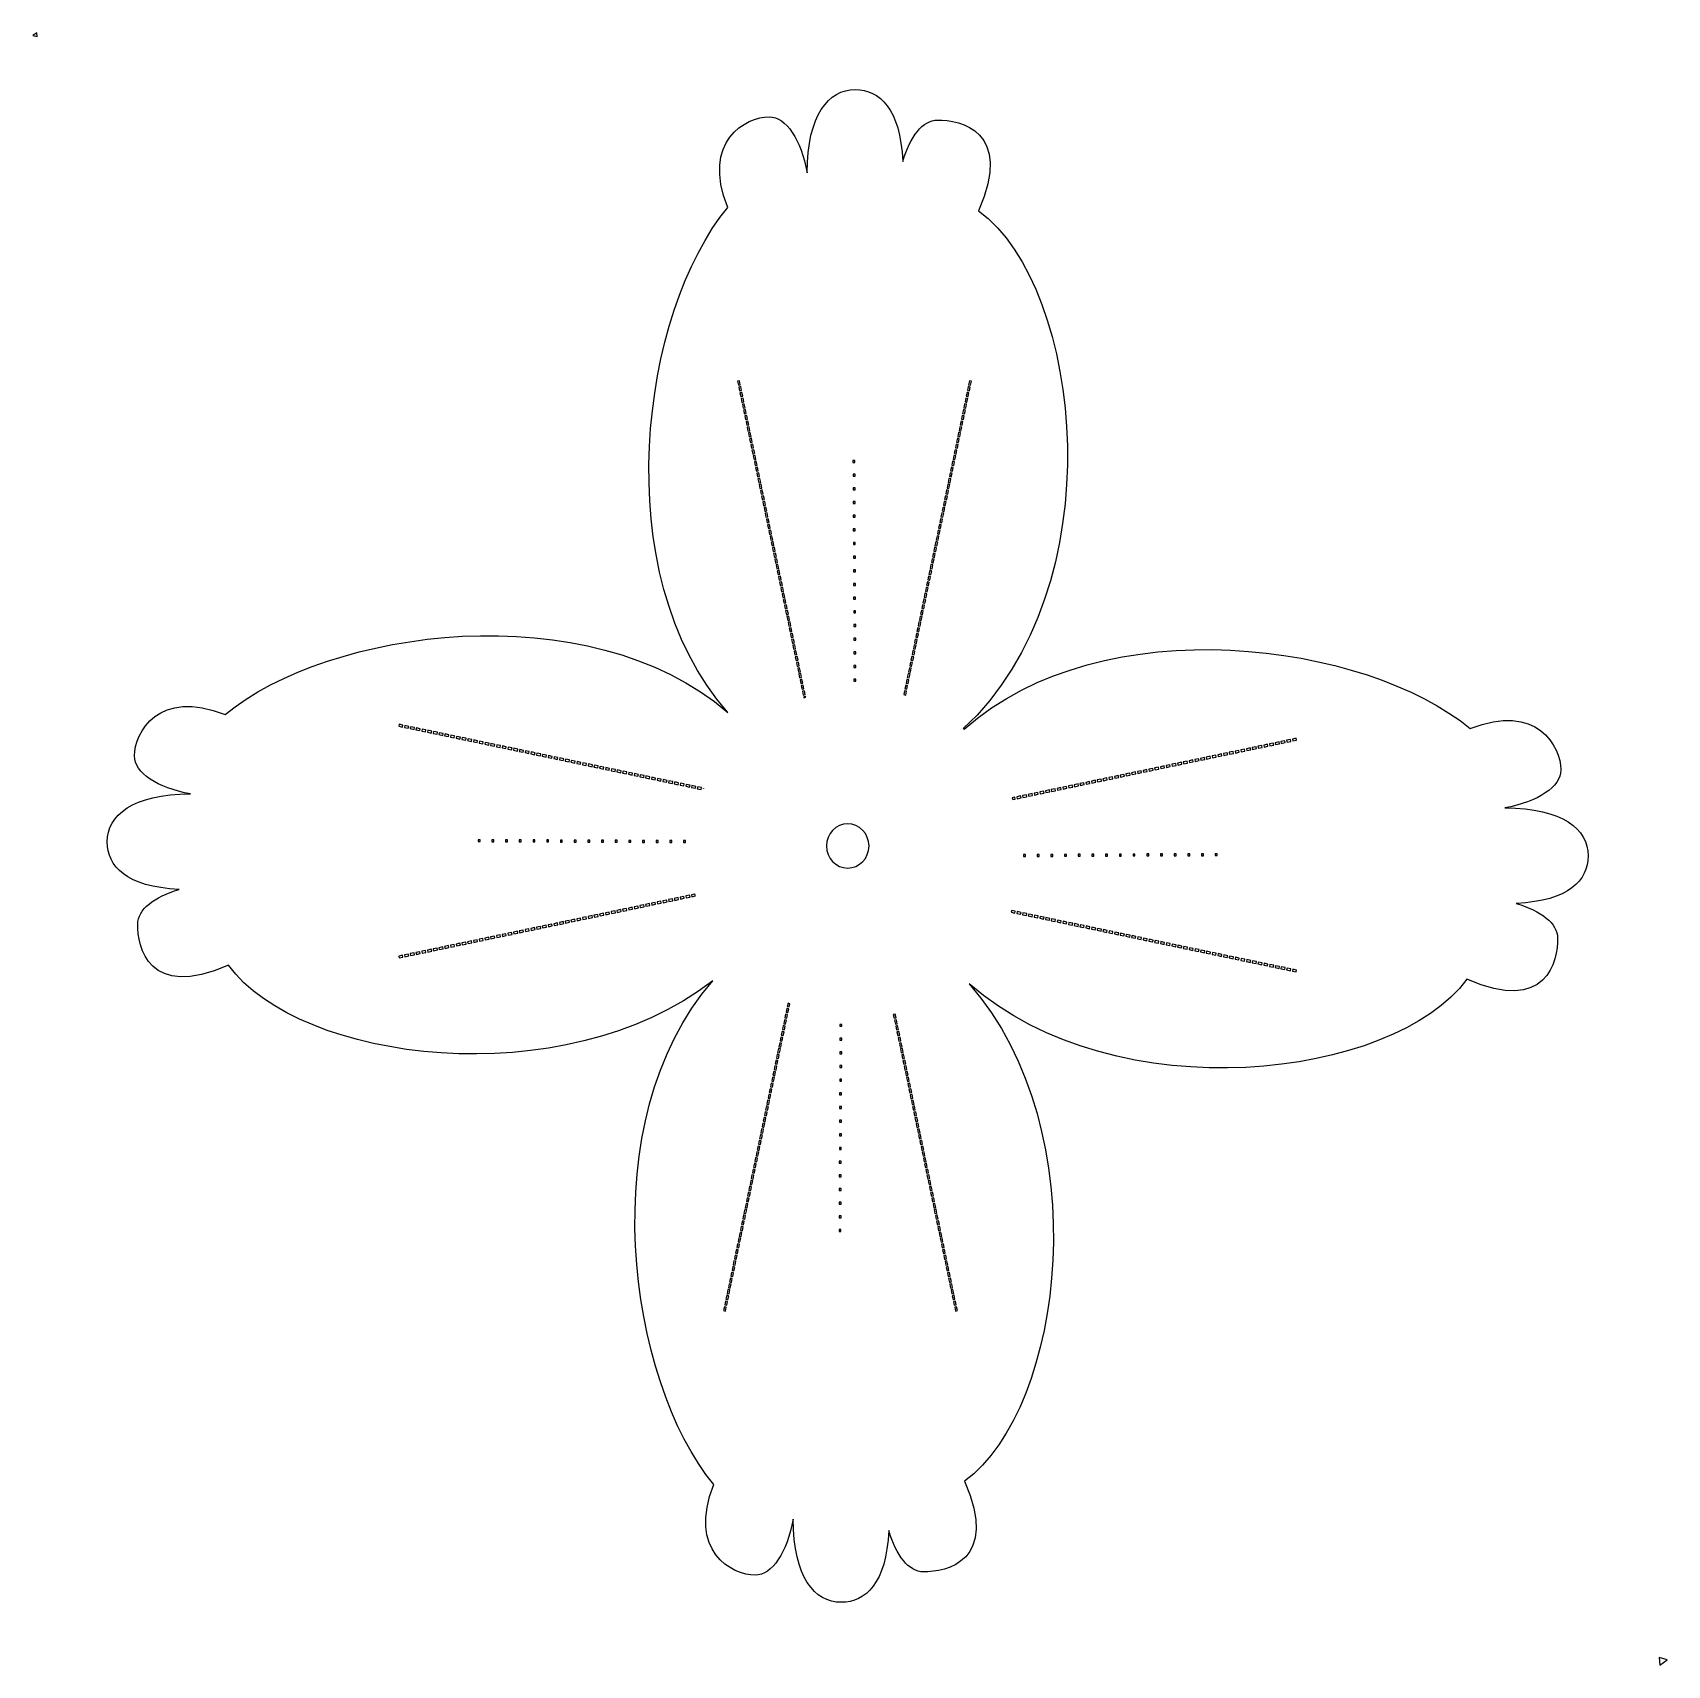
# Model space of a CAD drawing. Header units: centimetres. Extents: x -14.4 to 14.4, y -14.4 to 14.4.
import ezdxf
from ezdxf.lldxf.tags import DXFTag

# ---------------------------------------------------------------- set-up
doc = ezdxf.new("R2010")
doc.units = ezdxf.units.CM
doc.header["$MEASUREMENT"] = 0
doc.layers.add('Layer 1', color=7, linetype='Continuous')
tags = doc.linetypes.add('New Line1', pattern=[39354470.199999996, 4372718.9, -34981751.3]).pattern_tags.tags
tags[6:7] = [DXFTag(74, 4), DXFTag(75, 0), DXFTag(340, '0'), DXFTag(46, 1.0), DXFTag(50, 0.0), DXFTag(44, 0.0), DXFTag(45, 0.0)]
tags[4:5] = [DXFTag(74, 4), DXFTag(75, 0), DXFTag(340, '0'), DXFTag(46, 1.0), DXFTag(50, 0.0), DXFTag(44, 0.0), DXFTag(45, 0.0)]
tags = doc.linetypes.add('New Line10', pattern=[39354470.199999996, 4372718.9, -34981751.3]).pattern_tags.tags
tags[6:7] = [DXFTag(74, 4), DXFTag(75, 0), DXFTag(340, '0'), DXFTag(46, 1.0), DXFTag(50, 0.0), DXFTag(44, 0.0), DXFTag(45, 0.0)]
tags[4:5] = [DXFTag(74, 4), DXFTag(75, 0), DXFTag(340, '0'), DXFTag(46, 1.0), DXFTag(50, 0.0), DXFTag(44, 0.0), DXFTag(45, 0.0)]
tags = doc.linetypes.add('New Line100', pattern=[39354470.199999996, 4372718.9, -34981751.3]).pattern_tags.tags
tags[6:7] = [DXFTag(74, 4), DXFTag(75, 0), DXFTag(340, '0'), DXFTag(46, 1.0), DXFTag(50, 0.0), DXFTag(44, 0.0), DXFTag(45, 0.0)]
tags[4:5] = [DXFTag(74, 4), DXFTag(75, 0), DXFTag(340, '0'), DXFTag(46, 1.0), DXFTag(50, 0.0), DXFTag(44, 0.0), DXFTag(45, 0.0)]
tags = doc.linetypes.add('New Line101', pattern=[39354470.199999996, 4372718.9, -34981751.3]).pattern_tags.tags
tags[6:7] = [DXFTag(74, 4), DXFTag(75, 0), DXFTag(340, '0'), DXFTag(46, 1.0), DXFTag(50, 0.0), DXFTag(44, 0.0), DXFTag(45, 0.0)]
tags[4:5] = [DXFTag(74, 4), DXFTag(75, 0), DXFTag(340, '0'), DXFTag(46, 1.0), DXFTag(50, 0.0), DXFTag(44, 0.0), DXFTag(45, 0.0)]
tags = doc.linetypes.add('New Line102', pattern=[39354470.199999996, 4372718.9, -34981751.3]).pattern_tags.tags
tags[6:7] = [DXFTag(74, 4), DXFTag(75, 0), DXFTag(340, '0'), DXFTag(46, 1.0), DXFTag(50, 0.0), DXFTag(44, 0.0), DXFTag(45, 0.0)]
tags[4:5] = [DXFTag(74, 4), DXFTag(75, 0), DXFTag(340, '0'), DXFTag(46, 1.0), DXFTag(50, 0.0), DXFTag(44, 0.0), DXFTag(45, 0.0)]
tags = doc.linetypes.add('New Line103', pattern=[39354470.199999996, 4372718.9, -34981751.3]).pattern_tags.tags
tags[6:7] = [DXFTag(74, 4), DXFTag(75, 0), DXFTag(340, '0'), DXFTag(46, 1.0), DXFTag(50, 0.0), DXFTag(44, 0.0), DXFTag(45, 0.0)]
tags[4:5] = [DXFTag(74, 4), DXFTag(75, 0), DXFTag(340, '0'), DXFTag(46, 1.0), DXFTag(50, 0.0), DXFTag(44, 0.0), DXFTag(45, 0.0)]
tags = doc.linetypes.add('New Line104', pattern=[39354470.199999996, 4372718.9, -34981751.3]).pattern_tags.tags
tags[6:7] = [DXFTag(74, 4), DXFTag(75, 0), DXFTag(340, '0'), DXFTag(46, 1.0), DXFTag(50, 0.0), DXFTag(44, 0.0), DXFTag(45, 0.0)]
tags[4:5] = [DXFTag(74, 4), DXFTag(75, 0), DXFTag(340, '0'), DXFTag(46, 1.0), DXFTag(50, 0.0), DXFTag(44, 0.0), DXFTag(45, 0.0)]
tags = doc.linetypes.add('New Line105', pattern=[39354470.199999996, 4372718.9, -34981751.3]).pattern_tags.tags
tags[6:7] = [DXFTag(74, 4), DXFTag(75, 0), DXFTag(340, '0'), DXFTag(46, 1.0), DXFTag(50, 0.0), DXFTag(44, 0.0), DXFTag(45, 0.0)]
tags[4:5] = [DXFTag(74, 4), DXFTag(75, 0), DXFTag(340, '0'), DXFTag(46, 1.0), DXFTag(50, 0.0), DXFTag(44, 0.0), DXFTag(45, 0.0)]
tags = doc.linetypes.add('New Line106', pattern=[39354470.199999996, 4372718.9, -34981751.3]).pattern_tags.tags
tags[6:7] = [DXFTag(74, 4), DXFTag(75, 0), DXFTag(340, '0'), DXFTag(46, 1.0), DXFTag(50, 0.0), DXFTag(44, 0.0), DXFTag(45, 0.0)]
tags[4:5] = [DXFTag(74, 4), DXFTag(75, 0), DXFTag(340, '0'), DXFTag(46, 1.0), DXFTag(50, 0.0), DXFTag(44, 0.0), DXFTag(45, 0.0)]
tags = doc.linetypes.add('New Line107', pattern=[39354470.199999996, 4372718.9, -34981751.3]).pattern_tags.tags
tags[6:7] = [DXFTag(74, 4), DXFTag(75, 0), DXFTag(340, '0'), DXFTag(46, 1.0), DXFTag(50, 0.0), DXFTag(44, 0.0), DXFTag(45, 0.0)]
tags[4:5] = [DXFTag(74, 4), DXFTag(75, 0), DXFTag(340, '0'), DXFTag(46, 1.0), DXFTag(50, 0.0), DXFTag(44, 0.0), DXFTag(45, 0.0)]
tags = doc.linetypes.add('New Line108', pattern=[39354470.199999996, 4372718.9, -34981751.3]).pattern_tags.tags
tags[6:7] = [DXFTag(74, 4), DXFTag(75, 0), DXFTag(340, '0'), DXFTag(46, 1.0), DXFTag(50, 0.0), DXFTag(44, 0.0), DXFTag(45, 0.0)]
tags[4:5] = [DXFTag(74, 4), DXFTag(75, 0), DXFTag(340, '0'), DXFTag(46, 1.0), DXFTag(50, 0.0), DXFTag(44, 0.0), DXFTag(45, 0.0)]
tags = doc.linetypes.add('New Line109', pattern=[39354470.199999996, 4372718.9, -34981751.3]).pattern_tags.tags
tags[6:7] = [DXFTag(74, 4), DXFTag(75, 0), DXFTag(340, '0'), DXFTag(46, 1.0), DXFTag(50, 0.0), DXFTag(44, 0.0), DXFTag(45, 0.0)]
tags[4:5] = [DXFTag(74, 4), DXFTag(75, 0), DXFTag(340, '0'), DXFTag(46, 1.0), DXFTag(50, 0.0), DXFTag(44, 0.0), DXFTag(45, 0.0)]
tags = doc.linetypes.add('New Line11', pattern=[39354470.199999996, 4372718.9, -34981751.3]).pattern_tags.tags
tags[6:7] = [DXFTag(74, 4), DXFTag(75, 0), DXFTag(340, '0'), DXFTag(46, 1.0), DXFTag(50, 0.0), DXFTag(44, 0.0), DXFTag(45, 0.0)]
tags[4:5] = [DXFTag(74, 4), DXFTag(75, 0), DXFTag(340, '0'), DXFTag(46, 1.0), DXFTag(50, 0.0), DXFTag(44, 0.0), DXFTag(45, 0.0)]
tags = doc.linetypes.add('New Line110', pattern=[39354470.199999996, 4372718.9, -34981751.3]).pattern_tags.tags
tags[6:7] = [DXFTag(74, 4), DXFTag(75, 0), DXFTag(340, '0'), DXFTag(46, 1.0), DXFTag(50, 0.0), DXFTag(44, 0.0), DXFTag(45, 0.0)]
tags[4:5] = [DXFTag(74, 4), DXFTag(75, 0), DXFTag(340, '0'), DXFTag(46, 1.0), DXFTag(50, 0.0), DXFTag(44, 0.0), DXFTag(45, 0.0)]
tags = doc.linetypes.add('New Line111', pattern=[39354470.199999996, 4372718.9, -34981751.3]).pattern_tags.tags
tags[6:7] = [DXFTag(74, 4), DXFTag(75, 0), DXFTag(340, '0'), DXFTag(46, 1.0), DXFTag(50, 0.0), DXFTag(44, 0.0), DXFTag(45, 0.0)]
tags[4:5] = [DXFTag(74, 4), DXFTag(75, 0), DXFTag(340, '0'), DXFTag(46, 1.0), DXFTag(50, 0.0), DXFTag(44, 0.0), DXFTag(45, 0.0)]
tags = doc.linetypes.add('New Line112', pattern=[39354470.199999996, 4372718.9, -34981751.3]).pattern_tags.tags
tags[6:7] = [DXFTag(74, 4), DXFTag(75, 0), DXFTag(340, '0'), DXFTag(46, 1.0), DXFTag(50, 0.0), DXFTag(44, 0.0), DXFTag(45, 0.0)]
tags[4:5] = [DXFTag(74, 4), DXFTag(75, 0), DXFTag(340, '0'), DXFTag(46, 1.0), DXFTag(50, 0.0), DXFTag(44, 0.0), DXFTag(45, 0.0)]
tags = doc.linetypes.add('New Line113', pattern=[39354470.199999996, 4372718.9, -34981751.3]).pattern_tags.tags
tags[6:7] = [DXFTag(74, 4), DXFTag(75, 0), DXFTag(340, '0'), DXFTag(46, 1.0), DXFTag(50, 0.0), DXFTag(44, 0.0), DXFTag(45, 0.0)]
tags[4:5] = [DXFTag(74, 4), DXFTag(75, 0), DXFTag(340, '0'), DXFTag(46, 1.0), DXFTag(50, 0.0), DXFTag(44, 0.0), DXFTag(45, 0.0)]
tags = doc.linetypes.add('New Line114', pattern=[39354470.199999996, 4372718.9, -34981751.3]).pattern_tags.tags
tags[6:7] = [DXFTag(74, 4), DXFTag(75, 0), DXFTag(340, '0'), DXFTag(46, 1.0), DXFTag(50, 0.0), DXFTag(44, 0.0), DXFTag(45, 0.0)]
tags[4:5] = [DXFTag(74, 4), DXFTag(75, 0), DXFTag(340, '0'), DXFTag(46, 1.0), DXFTag(50, 0.0), DXFTag(44, 0.0), DXFTag(45, 0.0)]
tags = doc.linetypes.add('New Line115', pattern=[39354470.199999996, 4372718.9, -34981751.3]).pattern_tags.tags
tags[6:7] = [DXFTag(74, 4), DXFTag(75, 0), DXFTag(340, '0'), DXFTag(46, 1.0), DXFTag(50, 0.0), DXFTag(44, 0.0), DXFTag(45, 0.0)]
tags[4:5] = [DXFTag(74, 4), DXFTag(75, 0), DXFTag(340, '0'), DXFTag(46, 1.0), DXFTag(50, 0.0), DXFTag(44, 0.0), DXFTag(45, 0.0)]
tags = doc.linetypes.add('New Line116', pattern=[39354470.199999996, 4372718.9, -34981751.3]).pattern_tags.tags
tags[6:7] = [DXFTag(74, 4), DXFTag(75, 0), DXFTag(340, '0'), DXFTag(46, 1.0), DXFTag(50, 0.0), DXFTag(44, 0.0), DXFTag(45, 0.0)]
tags[4:5] = [DXFTag(74, 4), DXFTag(75, 0), DXFTag(340, '0'), DXFTag(46, 1.0), DXFTag(50, 0.0), DXFTag(44, 0.0), DXFTag(45, 0.0)]
tags = doc.linetypes.add('New Line117', pattern=[39354470.199999996, 4372718.9, -34981751.3]).pattern_tags.tags
tags[6:7] = [DXFTag(74, 4), DXFTag(75, 0), DXFTag(340, '0'), DXFTag(46, 1.0), DXFTag(50, 0.0), DXFTag(44, 0.0), DXFTag(45, 0.0)]
tags[4:5] = [DXFTag(74, 4), DXFTag(75, 0), DXFTag(340, '0'), DXFTag(46, 1.0), DXFTag(50, 0.0), DXFTag(44, 0.0), DXFTag(45, 0.0)]
tags = doc.linetypes.add('New Line118', pattern=[39354470.199999996, 4372718.9, -34981751.3]).pattern_tags.tags
tags[6:7] = [DXFTag(74, 4), DXFTag(75, 0), DXFTag(340, '0'), DXFTag(46, 1.0), DXFTag(50, 0.0), DXFTag(44, 0.0), DXFTag(45, 0.0)]
tags[4:5] = [DXFTag(74, 4), DXFTag(75, 0), DXFTag(340, '0'), DXFTag(46, 1.0), DXFTag(50, 0.0), DXFTag(44, 0.0), DXFTag(45, 0.0)]
tags = doc.linetypes.add('New Line119', pattern=[39354470.199999996, 4372718.9, -34981751.3]).pattern_tags.tags
tags[6:7] = [DXFTag(74, 4), DXFTag(75, 0), DXFTag(340, '0'), DXFTag(46, 1.0), DXFTag(50, 0.0), DXFTag(44, 0.0), DXFTag(45, 0.0)]
tags[4:5] = [DXFTag(74, 4), DXFTag(75, 0), DXFTag(340, '0'), DXFTag(46, 1.0), DXFTag(50, 0.0), DXFTag(44, 0.0), DXFTag(45, 0.0)]
tags = doc.linetypes.add('New Line12', pattern=[39354470.199999996, 4372718.9, -34981751.3]).pattern_tags.tags
tags[6:7] = [DXFTag(74, 4), DXFTag(75, 0), DXFTag(340, '0'), DXFTag(46, 1.0), DXFTag(50, 0.0), DXFTag(44, 0.0), DXFTag(45, 0.0)]
tags[4:5] = [DXFTag(74, 4), DXFTag(75, 0), DXFTag(340, '0'), DXFTag(46, 1.0), DXFTag(50, 0.0), DXFTag(44, 0.0), DXFTag(45, 0.0)]
tags = doc.linetypes.add('New Line120', pattern=[39354470.199999996, 4372718.9, -34981751.3]).pattern_tags.tags
tags[6:7] = [DXFTag(74, 4), DXFTag(75, 0), DXFTag(340, '0'), DXFTag(46, 1.0), DXFTag(50, 0.0), DXFTag(44, 0.0), DXFTag(45, 0.0)]
tags[4:5] = [DXFTag(74, 4), DXFTag(75, 0), DXFTag(340, '0'), DXFTag(46, 1.0), DXFTag(50, 0.0), DXFTag(44, 0.0), DXFTag(45, 0.0)]
tags = doc.linetypes.add('New Line121', pattern=[39354470.199999996, 4372718.9, -34981751.3]).pattern_tags.tags
tags[6:7] = [DXFTag(74, 4), DXFTag(75, 0), DXFTag(340, '0'), DXFTag(46, 1.0), DXFTag(50, 0.0), DXFTag(44, 0.0), DXFTag(45, 0.0)]
tags[4:5] = [DXFTag(74, 4), DXFTag(75, 0), DXFTag(340, '0'), DXFTag(46, 1.0), DXFTag(50, 0.0), DXFTag(44, 0.0), DXFTag(45, 0.0)]
tags = doc.linetypes.add('New Line122', pattern=[39354470.199999996, 4372718.9, -34981751.3]).pattern_tags.tags
tags[6:7] = [DXFTag(74, 4), DXFTag(75, 0), DXFTag(340, '0'), DXFTag(46, 1.0), DXFTag(50, 0.0), DXFTag(44, 0.0), DXFTag(45, 0.0)]
tags[4:5] = [DXFTag(74, 4), DXFTag(75, 0), DXFTag(340, '0'), DXFTag(46, 1.0), DXFTag(50, 0.0), DXFTag(44, 0.0), DXFTag(45, 0.0)]
tags = doc.linetypes.add('New Line123', pattern=[39354470.199999996, 4372718.9, -34981751.3]).pattern_tags.tags
tags[6:7] = [DXFTag(74, 4), DXFTag(75, 0), DXFTag(340, '0'), DXFTag(46, 1.0), DXFTag(50, 0.0), DXFTag(44, 0.0), DXFTag(45, 0.0)]
tags[4:5] = [DXFTag(74, 4), DXFTag(75, 0), DXFTag(340, '0'), DXFTag(46, 1.0), DXFTag(50, 0.0), DXFTag(44, 0.0), DXFTag(45, 0.0)]
tags = doc.linetypes.add('New Line124', pattern=[39354470.199999996, 4372718.9, -34981751.3]).pattern_tags.tags
tags[6:7] = [DXFTag(74, 4), DXFTag(75, 0), DXFTag(340, '0'), DXFTag(46, 1.0), DXFTag(50, 0.0), DXFTag(44, 0.0), DXFTag(45, 0.0)]
tags[4:5] = [DXFTag(74, 4), DXFTag(75, 0), DXFTag(340, '0'), DXFTag(46, 1.0), DXFTag(50, 0.0), DXFTag(44, 0.0), DXFTag(45, 0.0)]
tags = doc.linetypes.add('New Line125', pattern=[39354470.199999996, 4372718.9, -34981751.3]).pattern_tags.tags
tags[6:7] = [DXFTag(74, 4), DXFTag(75, 0), DXFTag(340, '0'), DXFTag(46, 1.0), DXFTag(50, 0.0), DXFTag(44, 0.0), DXFTag(45, 0.0)]
tags[4:5] = [DXFTag(74, 4), DXFTag(75, 0), DXFTag(340, '0'), DXFTag(46, 1.0), DXFTag(50, 0.0), DXFTag(44, 0.0), DXFTag(45, 0.0)]
tags = doc.linetypes.add('New Line126', pattern=[39354470.199999996, 4372718.9, -34981751.3]).pattern_tags.tags
tags[6:7] = [DXFTag(74, 4), DXFTag(75, 0), DXFTag(340, '0'), DXFTag(46, 1.0), DXFTag(50, 0.0), DXFTag(44, 0.0), DXFTag(45, 0.0)]
tags[4:5] = [DXFTag(74, 4), DXFTag(75, 0), DXFTag(340, '0'), DXFTag(46, 1.0), DXFTag(50, 0.0), DXFTag(44, 0.0), DXFTag(45, 0.0)]
tags = doc.linetypes.add('New Line127', pattern=[39354470.199999996, 4372718.9, -34981751.3]).pattern_tags.tags
tags[6:7] = [DXFTag(74, 4), DXFTag(75, 0), DXFTag(340, '0'), DXFTag(46, 1.0), DXFTag(50, 0.0), DXFTag(44, 0.0), DXFTag(45, 0.0)]
tags[4:5] = [DXFTag(74, 4), DXFTag(75, 0), DXFTag(340, '0'), DXFTag(46, 1.0), DXFTag(50, 0.0), DXFTag(44, 0.0), DXFTag(45, 0.0)]
tags = doc.linetypes.add('New Line128', pattern=[39354470.199999996, 4372718.9, -34981751.3]).pattern_tags.tags
tags[6:7] = [DXFTag(74, 4), DXFTag(75, 0), DXFTag(340, '0'), DXFTag(46, 1.0), DXFTag(50, 0.0), DXFTag(44, 0.0), DXFTag(45, 0.0)]
tags[4:5] = [DXFTag(74, 4), DXFTag(75, 0), DXFTag(340, '0'), DXFTag(46, 1.0), DXFTag(50, 0.0), DXFTag(44, 0.0), DXFTag(45, 0.0)]
tags = doc.linetypes.add('New Line129', pattern=[39354470.199999996, 4372718.9, -34981751.3]).pattern_tags.tags
tags[6:7] = [DXFTag(74, 4), DXFTag(75, 0), DXFTag(340, '0'), DXFTag(46, 1.0), DXFTag(50, 0.0), DXFTag(44, 0.0), DXFTag(45, 0.0)]
tags[4:5] = [DXFTag(74, 4), DXFTag(75, 0), DXFTag(340, '0'), DXFTag(46, 1.0), DXFTag(50, 0.0), DXFTag(44, 0.0), DXFTag(45, 0.0)]
tags = doc.linetypes.add('New Line13', pattern=[39354470.199999996, 4372718.9, -34981751.3]).pattern_tags.tags
tags[6:7] = [DXFTag(74, 4), DXFTag(75, 0), DXFTag(340, '0'), DXFTag(46, 1.0), DXFTag(50, 0.0), DXFTag(44, 0.0), DXFTag(45, 0.0)]
tags[4:5] = [DXFTag(74, 4), DXFTag(75, 0), DXFTag(340, '0'), DXFTag(46, 1.0), DXFTag(50, 0.0), DXFTag(44, 0.0), DXFTag(45, 0.0)]
tags = doc.linetypes.add('New Line130', pattern=[39354470.199999996, 4372718.9, -34981751.3]).pattern_tags.tags
tags[6:7] = [DXFTag(74, 4), DXFTag(75, 0), DXFTag(340, '0'), DXFTag(46, 1.0), DXFTag(50, 0.0), DXFTag(44, 0.0), DXFTag(45, 0.0)]
tags[4:5] = [DXFTag(74, 4), DXFTag(75, 0), DXFTag(340, '0'), DXFTag(46, 1.0), DXFTag(50, 0.0), DXFTag(44, 0.0), DXFTag(45, 0.0)]
tags = doc.linetypes.add('New Line131', pattern=[39354470.199999996, 4372718.9, -34981751.3]).pattern_tags.tags
tags[6:7] = [DXFTag(74, 4), DXFTag(75, 0), DXFTag(340, '0'), DXFTag(46, 1.0), DXFTag(50, 0.0), DXFTag(44, 0.0), DXFTag(45, 0.0)]
tags[4:5] = [DXFTag(74, 4), DXFTag(75, 0), DXFTag(340, '0'), DXFTag(46, 1.0), DXFTag(50, 0.0), DXFTag(44, 0.0), DXFTag(45, 0.0)]
tags = doc.linetypes.add('New Line132', pattern=[39354470.199999996, 4372718.9, -34981751.3]).pattern_tags.tags
tags[6:7] = [DXFTag(74, 4), DXFTag(75, 0), DXFTag(340, '0'), DXFTag(46, 1.0), DXFTag(50, 0.0), DXFTag(44, 0.0), DXFTag(45, 0.0)]
tags[4:5] = [DXFTag(74, 4), DXFTag(75, 0), DXFTag(340, '0'), DXFTag(46, 1.0), DXFTag(50, 0.0), DXFTag(44, 0.0), DXFTag(45, 0.0)]
tags = doc.linetypes.add('New Line133', pattern=[39354470.199999996, 4372718.9, -34981751.3]).pattern_tags.tags
tags[6:7] = [DXFTag(74, 4), DXFTag(75, 0), DXFTag(340, '0'), DXFTag(46, 1.0), DXFTag(50, 0.0), DXFTag(44, 0.0), DXFTag(45, 0.0)]
tags[4:5] = [DXFTag(74, 4), DXFTag(75, 0), DXFTag(340, '0'), DXFTag(46, 1.0), DXFTag(50, 0.0), DXFTag(44, 0.0), DXFTag(45, 0.0)]
tags = doc.linetypes.add('New Line134', pattern=[39354470.199999996, 4372718.9, -34981751.3]).pattern_tags.tags
tags[6:7] = [DXFTag(74, 4), DXFTag(75, 0), DXFTag(340, '0'), DXFTag(46, 1.0), DXFTag(50, 0.0), DXFTag(44, 0.0), DXFTag(45, 0.0)]
tags[4:5] = [DXFTag(74, 4), DXFTag(75, 0), DXFTag(340, '0'), DXFTag(46, 1.0), DXFTag(50, 0.0), DXFTag(44, 0.0), DXFTag(45, 0.0)]
tags = doc.linetypes.add('New Line135', pattern=[39354470.199999996, 4372718.9, -34981751.3]).pattern_tags.tags
tags[6:7] = [DXFTag(74, 4), DXFTag(75, 0), DXFTag(340, '0'), DXFTag(46, 1.0), DXFTag(50, 0.0), DXFTag(44, 0.0), DXFTag(45, 0.0)]
tags[4:5] = [DXFTag(74, 4), DXFTag(75, 0), DXFTag(340, '0'), DXFTag(46, 1.0), DXFTag(50, 0.0), DXFTag(44, 0.0), DXFTag(45, 0.0)]
tags = doc.linetypes.add('New Line136', pattern=[39354470.199999996, 4372718.9, -34981751.3]).pattern_tags.tags
tags[6:7] = [DXFTag(74, 4), DXFTag(75, 0), DXFTag(340, '0'), DXFTag(46, 1.0), DXFTag(50, 0.0), DXFTag(44, 0.0), DXFTag(45, 0.0)]
tags[4:5] = [DXFTag(74, 4), DXFTag(75, 0), DXFTag(340, '0'), DXFTag(46, 1.0), DXFTag(50, 0.0), DXFTag(44, 0.0), DXFTag(45, 0.0)]
tags = doc.linetypes.add('New Line137', pattern=[39354470.199999996, 4372718.9, -34981751.3]).pattern_tags.tags
tags[6:7] = [DXFTag(74, 4), DXFTag(75, 0), DXFTag(340, '0'), DXFTag(46, 1.0), DXFTag(50, 0.0), DXFTag(44, 0.0), DXFTag(45, 0.0)]
tags[4:5] = [DXFTag(74, 4), DXFTag(75, 0), DXFTag(340, '0'), DXFTag(46, 1.0), DXFTag(50, 0.0), DXFTag(44, 0.0), DXFTag(45, 0.0)]
tags = doc.linetypes.add('New Line138', pattern=[39354470.199999996, 4372718.9, -34981751.3]).pattern_tags.tags
tags[6:7] = [DXFTag(74, 4), DXFTag(75, 0), DXFTag(340, '0'), DXFTag(46, 1.0), DXFTag(50, 0.0), DXFTag(44, 0.0), DXFTag(45, 0.0)]
tags[4:5] = [DXFTag(74, 4), DXFTag(75, 0), DXFTag(340, '0'), DXFTag(46, 1.0), DXFTag(50, 0.0), DXFTag(44, 0.0), DXFTag(45, 0.0)]
tags = doc.linetypes.add('New Line139', pattern=[39354470.199999996, 4372718.9, -34981751.3]).pattern_tags.tags
tags[6:7] = [DXFTag(74, 4), DXFTag(75, 0), DXFTag(340, '0'), DXFTag(46, 1.0), DXFTag(50, 0.0), DXFTag(44, 0.0), DXFTag(45, 0.0)]
tags[4:5] = [DXFTag(74, 4), DXFTag(75, 0), DXFTag(340, '0'), DXFTag(46, 1.0), DXFTag(50, 0.0), DXFTag(44, 0.0), DXFTag(45, 0.0)]
tags = doc.linetypes.add('New Line14', pattern=[39354470.199999996, 4372718.9, -34981751.3]).pattern_tags.tags
tags[6:7] = [DXFTag(74, 4), DXFTag(75, 0), DXFTag(340, '0'), DXFTag(46, 1.0), DXFTag(50, 0.0), DXFTag(44, 0.0), DXFTag(45, 0.0)]
tags[4:5] = [DXFTag(74, 4), DXFTag(75, 0), DXFTag(340, '0'), DXFTag(46, 1.0), DXFTag(50, 0.0), DXFTag(44, 0.0), DXFTag(45, 0.0)]
tags = doc.linetypes.add('New Line140', pattern=[39354470.199999996, 4372718.9, -34981751.3]).pattern_tags.tags
tags[6:7] = [DXFTag(74, 4), DXFTag(75, 0), DXFTag(340, '0'), DXFTag(46, 1.0), DXFTag(50, 0.0), DXFTag(44, 0.0), DXFTag(45, 0.0)]
tags[4:5] = [DXFTag(74, 4), DXFTag(75, 0), DXFTag(340, '0'), DXFTag(46, 1.0), DXFTag(50, 0.0), DXFTag(44, 0.0), DXFTag(45, 0.0)]
tags = doc.linetypes.add('New Line141', pattern=[39354470.199999996, 4372718.9, -34981751.3]).pattern_tags.tags
tags[6:7] = [DXFTag(74, 4), DXFTag(75, 0), DXFTag(340, '0'), DXFTag(46, 1.0), DXFTag(50, 0.0), DXFTag(44, 0.0), DXFTag(45, 0.0)]
tags[4:5] = [DXFTag(74, 4), DXFTag(75, 0), DXFTag(340, '0'), DXFTag(46, 1.0), DXFTag(50, 0.0), DXFTag(44, 0.0), DXFTag(45, 0.0)]
tags = doc.linetypes.add('New Line142', pattern=[39354470.199999996, 4372718.9, -34981751.3]).pattern_tags.tags
tags[6:7] = [DXFTag(74, 4), DXFTag(75, 0), DXFTag(340, '0'), DXFTag(46, 1.0), DXFTag(50, 0.0), DXFTag(44, 0.0), DXFTag(45, 0.0)]
tags[4:5] = [DXFTag(74, 4), DXFTag(75, 0), DXFTag(340, '0'), DXFTag(46, 1.0), DXFTag(50, 0.0), DXFTag(44, 0.0), DXFTag(45, 0.0)]
tags = doc.linetypes.add('New Line143', pattern=[39354470.199999996, 4372718.9, -34981751.3]).pattern_tags.tags
tags[6:7] = [DXFTag(74, 4), DXFTag(75, 0), DXFTag(340, '0'), DXFTag(46, 1.0), DXFTag(50, 0.0), DXFTag(44, 0.0), DXFTag(45, 0.0)]
tags[4:5] = [DXFTag(74, 4), DXFTag(75, 0), DXFTag(340, '0'), DXFTag(46, 1.0), DXFTag(50, 0.0), DXFTag(44, 0.0), DXFTag(45, 0.0)]
tags = doc.linetypes.add('New Line144', pattern=[39354470.199999996, 4372718.9, -34981751.3]).pattern_tags.tags
tags[6:7] = [DXFTag(74, 4), DXFTag(75, 0), DXFTag(340, '0'), DXFTag(46, 1.0), DXFTag(50, 0.0), DXFTag(44, 0.0), DXFTag(45, 0.0)]
tags[4:5] = [DXFTag(74, 4), DXFTag(75, 0), DXFTag(340, '0'), DXFTag(46, 1.0), DXFTag(50, 0.0), DXFTag(44, 0.0), DXFTag(45, 0.0)]
tags = doc.linetypes.add('New Line145', pattern=[39354470.199999996, 4372718.9, -34981751.3]).pattern_tags.tags
tags[6:7] = [DXFTag(74, 4), DXFTag(75, 0), DXFTag(340, '0'), DXFTag(46, 1.0), DXFTag(50, 0.0), DXFTag(44, 0.0), DXFTag(45, 0.0)]
tags[4:5] = [DXFTag(74, 4), DXFTag(75, 0), DXFTag(340, '0'), DXFTag(46, 1.0), DXFTag(50, 0.0), DXFTag(44, 0.0), DXFTag(45, 0.0)]
tags = doc.linetypes.add('New Line146', pattern=[39354470.199999996, 4372718.9, -34981751.3]).pattern_tags.tags
tags[6:7] = [DXFTag(74, 4), DXFTag(75, 0), DXFTag(340, '0'), DXFTag(46, 1.0), DXFTag(50, 0.0), DXFTag(44, 0.0), DXFTag(45, 0.0)]
tags[4:5] = [DXFTag(74, 4), DXFTag(75, 0), DXFTag(340, '0'), DXFTag(46, 1.0), DXFTag(50, 0.0), DXFTag(44, 0.0), DXFTag(45, 0.0)]
tags = doc.linetypes.add('New Line147', pattern=[39354470.199999996, 4372718.9, -34981751.3]).pattern_tags.tags
tags[6:7] = [DXFTag(74, 4), DXFTag(75, 0), DXFTag(340, '0'), DXFTag(46, 1.0), DXFTag(50, 0.0), DXFTag(44, 0.0), DXFTag(45, 0.0)]
tags[4:5] = [DXFTag(74, 4), DXFTag(75, 0), DXFTag(340, '0'), DXFTag(46, 1.0), DXFTag(50, 0.0), DXFTag(44, 0.0), DXFTag(45, 0.0)]
tags = doc.linetypes.add('New Line148', pattern=[39354470.199999996, 4372718.9, -34981751.3]).pattern_tags.tags
tags[6:7] = [DXFTag(74, 4), DXFTag(75, 0), DXFTag(340, '0'), DXFTag(46, 1.0), DXFTag(50, 0.0), DXFTag(44, 0.0), DXFTag(45, 0.0)]
tags[4:5] = [DXFTag(74, 4), DXFTag(75, 0), DXFTag(340, '0'), DXFTag(46, 1.0), DXFTag(50, 0.0), DXFTag(44, 0.0), DXFTag(45, 0.0)]
tags = doc.linetypes.add('New Line149', pattern=[39354470.199999996, 4372718.9, -34981751.3]).pattern_tags.tags
tags[6:7] = [DXFTag(74, 4), DXFTag(75, 0), DXFTag(340, '0'), DXFTag(46, 1.0), DXFTag(50, 0.0), DXFTag(44, 0.0), DXFTag(45, 0.0)]
tags[4:5] = [DXFTag(74, 4), DXFTag(75, 0), DXFTag(340, '0'), DXFTag(46, 1.0), DXFTag(50, 0.0), DXFTag(44, 0.0), DXFTag(45, 0.0)]
tags = doc.linetypes.add('New Line15', pattern=[39354470.199999996, 4372718.9, -34981751.3]).pattern_tags.tags
tags[6:7] = [DXFTag(74, 4), DXFTag(75, 0), DXFTag(340, '0'), DXFTag(46, 1.0), DXFTag(50, 0.0), DXFTag(44, 0.0), DXFTag(45, 0.0)]
tags[4:5] = [DXFTag(74, 4), DXFTag(75, 0), DXFTag(340, '0'), DXFTag(46, 1.0), DXFTag(50, 0.0), DXFTag(44, 0.0), DXFTag(45, 0.0)]
tags = doc.linetypes.add('New Line150', pattern=[39354470.199999996, 4372718.9, -34981751.3]).pattern_tags.tags
tags[6:7] = [DXFTag(74, 4), DXFTag(75, 0), DXFTag(340, '0'), DXFTag(46, 1.0), DXFTag(50, 0.0), DXFTag(44, 0.0), DXFTag(45, 0.0)]
tags[4:5] = [DXFTag(74, 4), DXFTag(75, 0), DXFTag(340, '0'), DXFTag(46, 1.0), DXFTag(50, 0.0), DXFTag(44, 0.0), DXFTag(45, 0.0)]
tags = doc.linetypes.add('New Line151', pattern=[39354470.199999996, 4372718.9, -34981751.3]).pattern_tags.tags
tags[6:7] = [DXFTag(74, 4), DXFTag(75, 0), DXFTag(340, '0'), DXFTag(46, 1.0), DXFTag(50, 0.0), DXFTag(44, 0.0), DXFTag(45, 0.0)]
tags[4:5] = [DXFTag(74, 4), DXFTag(75, 0), DXFTag(340, '0'), DXFTag(46, 1.0), DXFTag(50, 0.0), DXFTag(44, 0.0), DXFTag(45, 0.0)]
tags = doc.linetypes.add('New Line152', pattern=[39354470.199999996, 4372718.9, -34981751.3]).pattern_tags.tags
tags[6:7] = [DXFTag(74, 4), DXFTag(75, 0), DXFTag(340, '0'), DXFTag(46, 1.0), DXFTag(50, 0.0), DXFTag(44, 0.0), DXFTag(45, 0.0)]
tags[4:5] = [DXFTag(74, 4), DXFTag(75, 0), DXFTag(340, '0'), DXFTag(46, 1.0), DXFTag(50, 0.0), DXFTag(44, 0.0), DXFTag(45, 0.0)]
tags = doc.linetypes.add('New Line153', pattern=[39354470.199999996, 4372718.9, -34981751.3]).pattern_tags.tags
tags[6:7] = [DXFTag(74, 4), DXFTag(75, 0), DXFTag(340, '0'), DXFTag(46, 1.0), DXFTag(50, 0.0), DXFTag(44, 0.0), DXFTag(45, 0.0)]
tags[4:5] = [DXFTag(74, 4), DXFTag(75, 0), DXFTag(340, '0'), DXFTag(46, 1.0), DXFTag(50, 0.0), DXFTag(44, 0.0), DXFTag(45, 0.0)]
tags = doc.linetypes.add('New Line154', pattern=[39354470.199999996, 4372718.9, -34981751.3]).pattern_tags.tags
tags[6:7] = [DXFTag(74, 4), DXFTag(75, 0), DXFTag(340, '0'), DXFTag(46, 1.0), DXFTag(50, 0.0), DXFTag(44, 0.0), DXFTag(45, 0.0)]
tags[4:5] = [DXFTag(74, 4), DXFTag(75, 0), DXFTag(340, '0'), DXFTag(46, 1.0), DXFTag(50, 0.0), DXFTag(44, 0.0), DXFTag(45, 0.0)]
tags = doc.linetypes.add('New Line155', pattern=[39354470.199999996, 4372718.9, -34981751.3]).pattern_tags.tags
tags[6:7] = [DXFTag(74, 4), DXFTag(75, 0), DXFTag(340, '0'), DXFTag(46, 1.0), DXFTag(50, 0.0), DXFTag(44, 0.0), DXFTag(45, 0.0)]
tags[4:5] = [DXFTag(74, 4), DXFTag(75, 0), DXFTag(340, '0'), DXFTag(46, 1.0), DXFTag(50, 0.0), DXFTag(44, 0.0), DXFTag(45, 0.0)]
tags = doc.linetypes.add('New Line156', pattern=[39354470.199999996, 4372718.9, -34981751.3]).pattern_tags.tags
tags[6:7] = [DXFTag(74, 4), DXFTag(75, 0), DXFTag(340, '0'), DXFTag(46, 1.0), DXFTag(50, 0.0), DXFTag(44, 0.0), DXFTag(45, 0.0)]
tags[4:5] = [DXFTag(74, 4), DXFTag(75, 0), DXFTag(340, '0'), DXFTag(46, 1.0), DXFTag(50, 0.0), DXFTag(44, 0.0), DXFTag(45, 0.0)]
tags = doc.linetypes.add('New Line157', pattern=[39354470.199999996, 4372718.9, -34981751.3]).pattern_tags.tags
tags[6:7] = [DXFTag(74, 4), DXFTag(75, 0), DXFTag(340, '0'), DXFTag(46, 1.0), DXFTag(50, 0.0), DXFTag(44, 0.0), DXFTag(45, 0.0)]
tags[4:5] = [DXFTag(74, 4), DXFTag(75, 0), DXFTag(340, '0'), DXFTag(46, 1.0), DXFTag(50, 0.0), DXFTag(44, 0.0), DXFTag(45, 0.0)]
tags = doc.linetypes.add('New Line158', pattern=[39354470.199999996, 4372718.9, -34981751.3]).pattern_tags.tags
tags[6:7] = [DXFTag(74, 4), DXFTag(75, 0), DXFTag(340, '0'), DXFTag(46, 1.0), DXFTag(50, 0.0), DXFTag(44, 0.0), DXFTag(45, 0.0)]
tags[4:5] = [DXFTag(74, 4), DXFTag(75, 0), DXFTag(340, '0'), DXFTag(46, 1.0), DXFTag(50, 0.0), DXFTag(44, 0.0), DXFTag(45, 0.0)]
tags = doc.linetypes.add('New Line159', pattern=[39354470.199999996, 4372718.9, -34981751.3]).pattern_tags.tags
tags[6:7] = [DXFTag(74, 4), DXFTag(75, 0), DXFTag(340, '0'), DXFTag(46, 1.0), DXFTag(50, 0.0), DXFTag(44, 0.0), DXFTag(45, 0.0)]
tags[4:5] = [DXFTag(74, 4), DXFTag(75, 0), DXFTag(340, '0'), DXFTag(46, 1.0), DXFTag(50, 0.0), DXFTag(44, 0.0), DXFTag(45, 0.0)]
tags = doc.linetypes.add('New Line16', pattern=[39354470.199999996, 4372718.9, -34981751.3]).pattern_tags.tags
tags[6:7] = [DXFTag(74, 4), DXFTag(75, 0), DXFTag(340, '0'), DXFTag(46, 1.0), DXFTag(50, 0.0), DXFTag(44, 0.0), DXFTag(45, 0.0)]
tags[4:5] = [DXFTag(74, 4), DXFTag(75, 0), DXFTag(340, '0'), DXFTag(46, 1.0), DXFTag(50, 0.0), DXFTag(44, 0.0), DXFTag(45, 0.0)]
tags = doc.linetypes.add('New Line160', pattern=[39354470.199999996, 4372718.9, -34981751.3]).pattern_tags.tags
tags[6:7] = [DXFTag(74, 4), DXFTag(75, 0), DXFTag(340, '0'), DXFTag(46, 1.0), DXFTag(50, 0.0), DXFTag(44, 0.0), DXFTag(45, 0.0)]
tags[4:5] = [DXFTag(74, 4), DXFTag(75, 0), DXFTag(340, '0'), DXFTag(46, 1.0), DXFTag(50, 0.0), DXFTag(44, 0.0), DXFTag(45, 0.0)]
tags = doc.linetypes.add('New Line161', pattern=[39354470.199999996, 4372718.9, -34981751.3]).pattern_tags.tags
tags[6:7] = [DXFTag(74, 4), DXFTag(75, 0), DXFTag(340, '0'), DXFTag(46, 1.0), DXFTag(50, 0.0), DXFTag(44, 0.0), DXFTag(45, 0.0)]
tags[4:5] = [DXFTag(74, 4), DXFTag(75, 0), DXFTag(340, '0'), DXFTag(46, 1.0), DXFTag(50, 0.0), DXFTag(44, 0.0), DXFTag(45, 0.0)]
tags = doc.linetypes.add('New Line162', pattern=[39354470.199999996, 4372718.9, -34981751.3]).pattern_tags.tags
tags[6:7] = [DXFTag(74, 4), DXFTag(75, 0), DXFTag(340, '0'), DXFTag(46, 1.0), DXFTag(50, 0.0), DXFTag(44, 0.0), DXFTag(45, 0.0)]
tags[4:5] = [DXFTag(74, 4), DXFTag(75, 0), DXFTag(340, '0'), DXFTag(46, 1.0), DXFTag(50, 0.0), DXFTag(44, 0.0), DXFTag(45, 0.0)]
tags = doc.linetypes.add('New Line163', pattern=[39354470.199999996, 4372718.9, -34981751.3]).pattern_tags.tags
tags[6:7] = [DXFTag(74, 4), DXFTag(75, 0), DXFTag(340, '0'), DXFTag(46, 1.0), DXFTag(50, 0.0), DXFTag(44, 0.0), DXFTag(45, 0.0)]
tags[4:5] = [DXFTag(74, 4), DXFTag(75, 0), DXFTag(340, '0'), DXFTag(46, 1.0), DXFTag(50, 0.0), DXFTag(44, 0.0), DXFTag(45, 0.0)]
tags = doc.linetypes.add('New Line164', pattern=[39354470.199999996, 4372718.9, -34981751.3]).pattern_tags.tags
tags[6:7] = [DXFTag(74, 4), DXFTag(75, 0), DXFTag(340, '0'), DXFTag(46, 1.0), DXFTag(50, 0.0), DXFTag(44, 0.0), DXFTag(45, 0.0)]
tags[4:5] = [DXFTag(74, 4), DXFTag(75, 0), DXFTag(340, '0'), DXFTag(46, 1.0), DXFTag(50, 0.0), DXFTag(44, 0.0), DXFTag(45, 0.0)]
tags = doc.linetypes.add('New Line165', pattern=[39354470.199999996, 4372718.9, -34981751.3]).pattern_tags.tags
tags[6:7] = [DXFTag(74, 4), DXFTag(75, 0), DXFTag(340, '0'), DXFTag(46, 1.0), DXFTag(50, 0.0), DXFTag(44, 0.0), DXFTag(45, 0.0)]
tags[4:5] = [DXFTag(74, 4), DXFTag(75, 0), DXFTag(340, '0'), DXFTag(46, 1.0), DXFTag(50, 0.0), DXFTag(44, 0.0), DXFTag(45, 0.0)]
tags = doc.linetypes.add('New Line166', pattern=[39354470.199999996, 4372718.9, -34981751.3]).pattern_tags.tags
tags[6:7] = [DXFTag(74, 4), DXFTag(75, 0), DXFTag(340, '0'), DXFTag(46, 1.0), DXFTag(50, 0.0), DXFTag(44, 0.0), DXFTag(45, 0.0)]
tags[4:5] = [DXFTag(74, 4), DXFTag(75, 0), DXFTag(340, '0'), DXFTag(46, 1.0), DXFTag(50, 0.0), DXFTag(44, 0.0), DXFTag(45, 0.0)]
tags = doc.linetypes.add('New Line167', pattern=[39354470.199999996, 4372718.9, -34981751.3]).pattern_tags.tags
tags[6:7] = [DXFTag(74, 4), DXFTag(75, 0), DXFTag(340, '0'), DXFTag(46, 1.0), DXFTag(50, 0.0), DXFTag(44, 0.0), DXFTag(45, 0.0)]
tags[4:5] = [DXFTag(74, 4), DXFTag(75, 0), DXFTag(340, '0'), DXFTag(46, 1.0), DXFTag(50, 0.0), DXFTag(44, 0.0), DXFTag(45, 0.0)]
tags = doc.linetypes.add('New Line168', pattern=[39354470.199999996, 4372718.9, -34981751.3]).pattern_tags.tags
tags[6:7] = [DXFTag(74, 4), DXFTag(75, 0), DXFTag(340, '0'), DXFTag(46, 1.0), DXFTag(50, 0.0), DXFTag(44, 0.0), DXFTag(45, 0.0)]
tags[4:5] = [DXFTag(74, 4), DXFTag(75, 0), DXFTag(340, '0'), DXFTag(46, 1.0), DXFTag(50, 0.0), DXFTag(44, 0.0), DXFTag(45, 0.0)]
tags = doc.linetypes.add('New Line169', pattern=[39354470.199999996, 4372718.9, -34981751.3]).pattern_tags.tags
tags[6:7] = [DXFTag(74, 4), DXFTag(75, 0), DXFTag(340, '0'), DXFTag(46, 1.0), DXFTag(50, 0.0), DXFTag(44, 0.0), DXFTag(45, 0.0)]
tags[4:5] = [DXFTag(74, 4), DXFTag(75, 0), DXFTag(340, '0'), DXFTag(46, 1.0), DXFTag(50, 0.0), DXFTag(44, 0.0), DXFTag(45, 0.0)]
tags = doc.linetypes.add('New Line17', pattern=[39354470.199999996, 4372718.9, -34981751.3]).pattern_tags.tags
tags[6:7] = [DXFTag(74, 4), DXFTag(75, 0), DXFTag(340, '0'), DXFTag(46, 1.0), DXFTag(50, 0.0), DXFTag(44, 0.0), DXFTag(45, 0.0)]
tags[4:5] = [DXFTag(74, 4), DXFTag(75, 0), DXFTag(340, '0'), DXFTag(46, 1.0), DXFTag(50, 0.0), DXFTag(44, 0.0), DXFTag(45, 0.0)]
tags = doc.linetypes.add('New Line170', pattern=[39354470.199999996, 4372718.9, -34981751.3]).pattern_tags.tags
tags[6:7] = [DXFTag(74, 4), DXFTag(75, 0), DXFTag(340, '0'), DXFTag(46, 1.0), DXFTag(50, 0.0), DXFTag(44, 0.0), DXFTag(45, 0.0)]
tags[4:5] = [DXFTag(74, 4), DXFTag(75, 0), DXFTag(340, '0'), DXFTag(46, 1.0), DXFTag(50, 0.0), DXFTag(44, 0.0), DXFTag(45, 0.0)]
tags = doc.linetypes.add('New Line171', pattern=[39354470.199999996, 4372718.9, -34981751.3]).pattern_tags.tags
tags[6:7] = [DXFTag(74, 4), DXFTag(75, 0), DXFTag(340, '0'), DXFTag(46, 1.0), DXFTag(50, 0.0), DXFTag(44, 0.0), DXFTag(45, 0.0)]
tags[4:5] = [DXFTag(74, 4), DXFTag(75, 0), DXFTag(340, '0'), DXFTag(46, 1.0), DXFTag(50, 0.0), DXFTag(44, 0.0), DXFTag(45, 0.0)]
tags = doc.linetypes.add('New Line172', pattern=[39354470.199999996, 4372718.9, -34981751.3]).pattern_tags.tags
tags[6:7] = [DXFTag(74, 4), DXFTag(75, 0), DXFTag(340, '0'), DXFTag(46, 1.0), DXFTag(50, 0.0), DXFTag(44, 0.0), DXFTag(45, 0.0)]
tags[4:5] = [DXFTag(74, 4), DXFTag(75, 0), DXFTag(340, '0'), DXFTag(46, 1.0), DXFTag(50, 0.0), DXFTag(44, 0.0), DXFTag(45, 0.0)]
tags = doc.linetypes.add('New Line173', pattern=[39354470.199999996, 4372718.9, -34981751.3]).pattern_tags.tags
tags[6:7] = [DXFTag(74, 4), DXFTag(75, 0), DXFTag(340, '0'), DXFTag(46, 1.0), DXFTag(50, 0.0), DXFTag(44, 0.0), DXFTag(45, 0.0)]
tags[4:5] = [DXFTag(74, 4), DXFTag(75, 0), DXFTag(340, '0'), DXFTag(46, 1.0), DXFTag(50, 0.0), DXFTag(44, 0.0), DXFTag(45, 0.0)]
tags = doc.linetypes.add('New Line174', pattern=[39354470.199999996, 4372718.9, -34981751.3]).pattern_tags.tags
tags[6:7] = [DXFTag(74, 4), DXFTag(75, 0), DXFTag(340, '0'), DXFTag(46, 1.0), DXFTag(50, 0.0), DXFTag(44, 0.0), DXFTag(45, 0.0)]
tags[4:5] = [DXFTag(74, 4), DXFTag(75, 0), DXFTag(340, '0'), DXFTag(46, 1.0), DXFTag(50, 0.0), DXFTag(44, 0.0), DXFTag(45, 0.0)]
tags = doc.linetypes.add('New Line175', pattern=[39354470.199999996, 4372718.9, -34981751.3]).pattern_tags.tags
tags[6:7] = [DXFTag(74, 4), DXFTag(75, 0), DXFTag(340, '0'), DXFTag(46, 1.0), DXFTag(50, 0.0), DXFTag(44, 0.0), DXFTag(45, 0.0)]
tags[4:5] = [DXFTag(74, 4), DXFTag(75, 0), DXFTag(340, '0'), DXFTag(46, 1.0), DXFTag(50, 0.0), DXFTag(44, 0.0), DXFTag(45, 0.0)]
tags = doc.linetypes.add('New Line176', pattern=[39354470.199999996, 4372718.9, -34981751.3]).pattern_tags.tags
tags[6:7] = [DXFTag(74, 4), DXFTag(75, 0), DXFTag(340, '0'), DXFTag(46, 1.0), DXFTag(50, 0.0), DXFTag(44, 0.0), DXFTag(45, 0.0)]
tags[4:5] = [DXFTag(74, 4), DXFTag(75, 0), DXFTag(340, '0'), DXFTag(46, 1.0), DXFTag(50, 0.0), DXFTag(44, 0.0), DXFTag(45, 0.0)]
tags = doc.linetypes.add('New Line177', pattern=[39354470.199999996, 4372718.9, -34981751.3]).pattern_tags.tags
tags[6:7] = [DXFTag(74, 4), DXFTag(75, 0), DXFTag(340, '0'), DXFTag(46, 1.0), DXFTag(50, 0.0), DXFTag(44, 0.0), DXFTag(45, 0.0)]
tags[4:5] = [DXFTag(74, 4), DXFTag(75, 0), DXFTag(340, '0'), DXFTag(46, 1.0), DXFTag(50, 0.0), DXFTag(44, 0.0), DXFTag(45, 0.0)]
tags = doc.linetypes.add('New Line178', pattern=[39354470.199999996, 4372718.9, -34981751.3]).pattern_tags.tags
tags[6:7] = [DXFTag(74, 4), DXFTag(75, 0), DXFTag(340, '0'), DXFTag(46, 1.0), DXFTag(50, 0.0), DXFTag(44, 0.0), DXFTag(45, 0.0)]
tags[4:5] = [DXFTag(74, 4), DXFTag(75, 0), DXFTag(340, '0'), DXFTag(46, 1.0), DXFTag(50, 0.0), DXFTag(44, 0.0), DXFTag(45, 0.0)]
tags = doc.linetypes.add('New Line179', pattern=[39354470.199999996, 4372718.9, -34981751.3]).pattern_tags.tags
tags[6:7] = [DXFTag(74, 4), DXFTag(75, 0), DXFTag(340, '0'), DXFTag(46, 1.0), DXFTag(50, 0.0), DXFTag(44, 0.0), DXFTag(45, 0.0)]
tags[4:5] = [DXFTag(74, 4), DXFTag(75, 0), DXFTag(340, '0'), DXFTag(46, 1.0), DXFTag(50, 0.0), DXFTag(44, 0.0), DXFTag(45, 0.0)]
tags = doc.linetypes.add('New Line18', pattern=[39354470.199999996, 4372718.9, -34981751.3]).pattern_tags.tags
tags[6:7] = [DXFTag(74, 4), DXFTag(75, 0), DXFTag(340, '0'), DXFTag(46, 1.0), DXFTag(50, 0.0), DXFTag(44, 0.0), DXFTag(45, 0.0)]
tags[4:5] = [DXFTag(74, 4), DXFTag(75, 0), DXFTag(340, '0'), DXFTag(46, 1.0), DXFTag(50, 0.0), DXFTag(44, 0.0), DXFTag(45, 0.0)]
tags = doc.linetypes.add('New Line180', pattern=[39354470.199999996, 4372718.9, -34981751.3]).pattern_tags.tags
tags[6:7] = [DXFTag(74, 4), DXFTag(75, 0), DXFTag(340, '0'), DXFTag(46, 1.0), DXFTag(50, 0.0), DXFTag(44, 0.0), DXFTag(45, 0.0)]
tags[4:5] = [DXFTag(74, 4), DXFTag(75, 0), DXFTag(340, '0'), DXFTag(46, 1.0), DXFTag(50, 0.0), DXFTag(44, 0.0), DXFTag(45, 0.0)]
tags = doc.linetypes.add('New Line181', pattern=[39354470.199999996, 4372718.9, -34981751.3]).pattern_tags.tags
tags[6:7] = [DXFTag(74, 4), DXFTag(75, 0), DXFTag(340, '0'), DXFTag(46, 1.0), DXFTag(50, 0.0), DXFTag(44, 0.0), DXFTag(45, 0.0)]
tags[4:5] = [DXFTag(74, 4), DXFTag(75, 0), DXFTag(340, '0'), DXFTag(46, 1.0), DXFTag(50, 0.0), DXFTag(44, 0.0), DXFTag(45, 0.0)]
tags = doc.linetypes.add('New Line182', pattern=[39354470.199999996, 4372718.9, -34981751.3]).pattern_tags.tags
tags[6:7] = [DXFTag(74, 4), DXFTag(75, 0), DXFTag(340, '0'), DXFTag(46, 1.0), DXFTag(50, 0.0), DXFTag(44, 0.0), DXFTag(45, 0.0)]
tags[4:5] = [DXFTag(74, 4), DXFTag(75, 0), DXFTag(340, '0'), DXFTag(46, 1.0), DXFTag(50, 0.0), DXFTag(44, 0.0), DXFTag(45, 0.0)]
tags = doc.linetypes.add('New Line183', pattern=[39354470.199999996, 4372718.9, -34981751.3]).pattern_tags.tags
tags[6:7] = [DXFTag(74, 4), DXFTag(75, 0), DXFTag(340, '0'), DXFTag(46, 1.0), DXFTag(50, 0.0), DXFTag(44, 0.0), DXFTag(45, 0.0)]
tags[4:5] = [DXFTag(74, 4), DXFTag(75, 0), DXFTag(340, '0'), DXFTag(46, 1.0), DXFTag(50, 0.0), DXFTag(44, 0.0), DXFTag(45, 0.0)]
tags = doc.linetypes.add('New Line184', pattern=[39354470.199999996, 4372718.9, -34981751.3]).pattern_tags.tags
tags[6:7] = [DXFTag(74, 4), DXFTag(75, 0), DXFTag(340, '0'), DXFTag(46, 1.0), DXFTag(50, 0.0), DXFTag(44, 0.0), DXFTag(45, 0.0)]
tags[4:5] = [DXFTag(74, 4), DXFTag(75, 0), DXFTag(340, '0'), DXFTag(46, 1.0), DXFTag(50, 0.0), DXFTag(44, 0.0), DXFTag(45, 0.0)]
tags = doc.linetypes.add('New Line185', pattern=[39354470.199999996, 4372718.9, -34981751.3]).pattern_tags.tags
tags[6:7] = [DXFTag(74, 4), DXFTag(75, 0), DXFTag(340, '0'), DXFTag(46, 1.0), DXFTag(50, 0.0), DXFTag(44, 0.0), DXFTag(45, 0.0)]
tags[4:5] = [DXFTag(74, 4), DXFTag(75, 0), DXFTag(340, '0'), DXFTag(46, 1.0), DXFTag(50, 0.0), DXFTag(44, 0.0), DXFTag(45, 0.0)]
tags = doc.linetypes.add('New Line186', pattern=[39354470.199999996, 4372718.9, -34981751.3]).pattern_tags.tags
tags[6:7] = [DXFTag(74, 4), DXFTag(75, 0), DXFTag(340, '0'), DXFTag(46, 1.0), DXFTag(50, 0.0), DXFTag(44, 0.0), DXFTag(45, 0.0)]
tags[4:5] = [DXFTag(74, 4), DXFTag(75, 0), DXFTag(340, '0'), DXFTag(46, 1.0), DXFTag(50, 0.0), DXFTag(44, 0.0), DXFTag(45, 0.0)]
tags = doc.linetypes.add('New Line187', pattern=[39354470.199999996, 4372718.9, -34981751.3]).pattern_tags.tags
tags[6:7] = [DXFTag(74, 4), DXFTag(75, 0), DXFTag(340, '0'), DXFTag(46, 1.0), DXFTag(50, 0.0), DXFTag(44, 0.0), DXFTag(45, 0.0)]
tags[4:5] = [DXFTag(74, 4), DXFTag(75, 0), DXFTag(340, '0'), DXFTag(46, 1.0), DXFTag(50, 0.0), DXFTag(44, 0.0), DXFTag(45, 0.0)]
tags = doc.linetypes.add('New Line188', pattern=[39354470.199999996, 4372718.9, -34981751.3]).pattern_tags.tags
tags[6:7] = [DXFTag(74, 4), DXFTag(75, 0), DXFTag(340, '0'), DXFTag(46, 1.0), DXFTag(50, 0.0), DXFTag(44, 0.0), DXFTag(45, 0.0)]
tags[4:5] = [DXFTag(74, 4), DXFTag(75, 0), DXFTag(340, '0'), DXFTag(46, 1.0), DXFTag(50, 0.0), DXFTag(44, 0.0), DXFTag(45, 0.0)]
tags = doc.linetypes.add('New Line189', pattern=[39354470.199999996, 4372718.9, -34981751.3]).pattern_tags.tags
tags[6:7] = [DXFTag(74, 4), DXFTag(75, 0), DXFTag(340, '0'), DXFTag(46, 1.0), DXFTag(50, 0.0), DXFTag(44, 0.0), DXFTag(45, 0.0)]
tags[4:5] = [DXFTag(74, 4), DXFTag(75, 0), DXFTag(340, '0'), DXFTag(46, 1.0), DXFTag(50, 0.0), DXFTag(44, 0.0), DXFTag(45, 0.0)]
tags = doc.linetypes.add('New Line19', pattern=[39354470.199999996, 4372718.9, -34981751.3]).pattern_tags.tags
tags[6:7] = [DXFTag(74, 4), DXFTag(75, 0), DXFTag(340, '0'), DXFTag(46, 1.0), DXFTag(50, 0.0), DXFTag(44, 0.0), DXFTag(45, 0.0)]
tags[4:5] = [DXFTag(74, 4), DXFTag(75, 0), DXFTag(340, '0'), DXFTag(46, 1.0), DXFTag(50, 0.0), DXFTag(44, 0.0), DXFTag(45, 0.0)]
tags = doc.linetypes.add('New Line190', pattern=[39354470.199999996, 4372718.9, -34981751.3]).pattern_tags.tags
tags[6:7] = [DXFTag(74, 4), DXFTag(75, 0), DXFTag(340, '0'), DXFTag(46, 1.0), DXFTag(50, 0.0), DXFTag(44, 0.0), DXFTag(45, 0.0)]
tags[4:5] = [DXFTag(74, 4), DXFTag(75, 0), DXFTag(340, '0'), DXFTag(46, 1.0), DXFTag(50, 0.0), DXFTag(44, 0.0), DXFTag(45, 0.0)]
tags = doc.linetypes.add('New Line191', pattern=[39354470.199999996, 4372718.9, -34981751.3]).pattern_tags.tags
tags[6:7] = [DXFTag(74, 4), DXFTag(75, 0), DXFTag(340, '0'), DXFTag(46, 1.0), DXFTag(50, 0.0), DXFTag(44, 0.0), DXFTag(45, 0.0)]
tags[4:5] = [DXFTag(74, 4), DXFTag(75, 0), DXFTag(340, '0'), DXFTag(46, 1.0), DXFTag(50, 0.0), DXFTag(44, 0.0), DXFTag(45, 0.0)]
tags = doc.linetypes.add('New Line192', pattern=[39354470.199999996, 4372718.9, -34981751.3]).pattern_tags.tags
tags[6:7] = [DXFTag(74, 4), DXFTag(75, 0), DXFTag(340, '0'), DXFTag(46, 1.0), DXFTag(50, 0.0), DXFTag(44, 0.0), DXFTag(45, 0.0)]
tags[4:5] = [DXFTag(74, 4), DXFTag(75, 0), DXFTag(340, '0'), DXFTag(46, 1.0), DXFTag(50, 0.0), DXFTag(44, 0.0), DXFTag(45, 0.0)]
tags = doc.linetypes.add('New Line193', pattern=[39354470.199999996, 4372718.9, -34981751.3]).pattern_tags.tags
tags[6:7] = [DXFTag(74, 4), DXFTag(75, 0), DXFTag(340, '0'), DXFTag(46, 1.0), DXFTag(50, 0.0), DXFTag(44, 0.0), DXFTag(45, 0.0)]
tags[4:5] = [DXFTag(74, 4), DXFTag(75, 0), DXFTag(340, '0'), DXFTag(46, 1.0), DXFTag(50, 0.0), DXFTag(44, 0.0), DXFTag(45, 0.0)]
tags = doc.linetypes.add('New Line194', pattern=[39354470.199999996, 4372718.9, -34981751.3]).pattern_tags.tags
tags[6:7] = [DXFTag(74, 4), DXFTag(75, 0), DXFTag(340, '0'), DXFTag(46, 1.0), DXFTag(50, 0.0), DXFTag(44, 0.0), DXFTag(45, 0.0)]
tags[4:5] = [DXFTag(74, 4), DXFTag(75, 0), DXFTag(340, '0'), DXFTag(46, 1.0), DXFTag(50, 0.0), DXFTag(44, 0.0), DXFTag(45, 0.0)]
tags = doc.linetypes.add('New Line195', pattern=[39354470.199999996, 4372718.9, -34981751.3]).pattern_tags.tags
tags[6:7] = [DXFTag(74, 4), DXFTag(75, 0), DXFTag(340, '0'), DXFTag(46, 1.0), DXFTag(50, 0.0), DXFTag(44, 0.0), DXFTag(45, 0.0)]
tags[4:5] = [DXFTag(74, 4), DXFTag(75, 0), DXFTag(340, '0'), DXFTag(46, 1.0), DXFTag(50, 0.0), DXFTag(44, 0.0), DXFTag(45, 0.0)]
tags = doc.linetypes.add('New Line196', pattern=[39354470.199999996, 4372718.9, -34981751.3]).pattern_tags.tags
tags[6:7] = [DXFTag(74, 4), DXFTag(75, 0), DXFTag(340, '0'), DXFTag(46, 1.0), DXFTag(50, 0.0), DXFTag(44, 0.0), DXFTag(45, 0.0)]
tags[4:5] = [DXFTag(74, 4), DXFTag(75, 0), DXFTag(340, '0'), DXFTag(46, 1.0), DXFTag(50, 0.0), DXFTag(44, 0.0), DXFTag(45, 0.0)]
tags = doc.linetypes.add('New Line197', pattern=[39354470.199999996, 4372718.9, -34981751.3]).pattern_tags.tags
tags[6:7] = [DXFTag(74, 4), DXFTag(75, 0), DXFTag(340, '0'), DXFTag(46, 1.0), DXFTag(50, 0.0), DXFTag(44, 0.0), DXFTag(45, 0.0)]
tags[4:5] = [DXFTag(74, 4), DXFTag(75, 0), DXFTag(340, '0'), DXFTag(46, 1.0), DXFTag(50, 0.0), DXFTag(44, 0.0), DXFTag(45, 0.0)]
tags = doc.linetypes.add('New Line198', pattern=[39354470.199999996, 4372718.9, -34981751.3]).pattern_tags.tags
tags[6:7] = [DXFTag(74, 4), DXFTag(75, 0), DXFTag(340, '0'), DXFTag(46, 1.0), DXFTag(50, 0.0), DXFTag(44, 0.0), DXFTag(45, 0.0)]
tags[4:5] = [DXFTag(74, 4), DXFTag(75, 0), DXFTag(340, '0'), DXFTag(46, 1.0), DXFTag(50, 0.0), DXFTag(44, 0.0), DXFTag(45, 0.0)]
tags = doc.linetypes.add('New Line199', pattern=[39354470.199999996, 4372718.9, -34981751.3]).pattern_tags.tags
tags[6:7] = [DXFTag(74, 4), DXFTag(75, 0), DXFTag(340, '0'), DXFTag(46, 1.0), DXFTag(50, 0.0), DXFTag(44, 0.0), DXFTag(45, 0.0)]
tags[4:5] = [DXFTag(74, 4), DXFTag(75, 0), DXFTag(340, '0'), DXFTag(46, 1.0), DXFTag(50, 0.0), DXFTag(44, 0.0), DXFTag(45, 0.0)]
tags = doc.linetypes.add('New Line2', pattern=[39354470.199999996, 4372718.9, -34981751.3]).pattern_tags.tags
tags[6:7] = [DXFTag(74, 4), DXFTag(75, 0), DXFTag(340, '0'), DXFTag(46, 1.0), DXFTag(50, 0.0), DXFTag(44, 0.0), DXFTag(45, 0.0)]
tags[4:5] = [DXFTag(74, 4), DXFTag(75, 0), DXFTag(340, '0'), DXFTag(46, 1.0), DXFTag(50, 0.0), DXFTag(44, 0.0), DXFTag(45, 0.0)]
tags = doc.linetypes.add('New Line20', pattern=[39354470.199999996, 4372718.9, -34981751.3]).pattern_tags.tags
tags[6:7] = [DXFTag(74, 4), DXFTag(75, 0), DXFTag(340, '0'), DXFTag(46, 1.0), DXFTag(50, 0.0), DXFTag(44, 0.0), DXFTag(45, 0.0)]
tags[4:5] = [DXFTag(74, 4), DXFTag(75, 0), DXFTag(340, '0'), DXFTag(46, 1.0), DXFTag(50, 0.0), DXFTag(44, 0.0), DXFTag(45, 0.0)]
tags = doc.linetypes.add('New Line200', pattern=[39354470.199999996, 4372718.9, -34981751.3]).pattern_tags.tags
tags[6:7] = [DXFTag(74, 4), DXFTag(75, 0), DXFTag(340, '0'), DXFTag(46, 1.0), DXFTag(50, 0.0), DXFTag(44, 0.0), DXFTag(45, 0.0)]
tags[4:5] = [DXFTag(74, 4), DXFTag(75, 0), DXFTag(340, '0'), DXFTag(46, 1.0), DXFTag(50, 0.0), DXFTag(44, 0.0), DXFTag(45, 0.0)]
tags = doc.linetypes.add('New Line201', pattern=[39354470.199999996, 4372718.9, -34981751.3]).pattern_tags.tags
tags[6:7] = [DXFTag(74, 4), DXFTag(75, 0), DXFTag(340, '0'), DXFTag(46, 1.0), DXFTag(50, 0.0), DXFTag(44, 0.0), DXFTag(45, 0.0)]
tags[4:5] = [DXFTag(74, 4), DXFTag(75, 0), DXFTag(340, '0'), DXFTag(46, 1.0), DXFTag(50, 0.0), DXFTag(44, 0.0), DXFTag(45, 0.0)]
tags = doc.linetypes.add('New Line202', pattern=[39354470.199999996, 4372718.9, -34981751.3]).pattern_tags.tags
tags[6:7] = [DXFTag(74, 4), DXFTag(75, 0), DXFTag(340, '0'), DXFTag(46, 1.0), DXFTag(50, 0.0), DXFTag(44, 0.0), DXFTag(45, 0.0)]
tags[4:5] = [DXFTag(74, 4), DXFTag(75, 0), DXFTag(340, '0'), DXFTag(46, 1.0), DXFTag(50, 0.0), DXFTag(44, 0.0), DXFTag(45, 0.0)]
tags = doc.linetypes.add('New Line203', pattern=[39354470.199999996, 4372718.9, -34981751.3]).pattern_tags.tags
tags[6:7] = [DXFTag(74, 4), DXFTag(75, 0), DXFTag(340, '0'), DXFTag(46, 1.0), DXFTag(50, 0.0), DXFTag(44, 0.0), DXFTag(45, 0.0)]
tags[4:5] = [DXFTag(74, 4), DXFTag(75, 0), DXFTag(340, '0'), DXFTag(46, 1.0), DXFTag(50, 0.0), DXFTag(44, 0.0), DXFTag(45, 0.0)]
tags = doc.linetypes.add('New Line204', pattern=[39354470.199999996, 4372718.9, -34981751.3]).pattern_tags.tags
tags[6:7] = [DXFTag(74, 4), DXFTag(75, 0), DXFTag(340, '0'), DXFTag(46, 1.0), DXFTag(50, 0.0), DXFTag(44, 0.0), DXFTag(45, 0.0)]
tags[4:5] = [DXFTag(74, 4), DXFTag(75, 0), DXFTag(340, '0'), DXFTag(46, 1.0), DXFTag(50, 0.0), DXFTag(44, 0.0), DXFTag(45, 0.0)]
tags = doc.linetypes.add('New Line205', pattern=[39354470.199999996, 4372718.9, -34981751.3]).pattern_tags.tags
tags[6:7] = [DXFTag(74, 4), DXFTag(75, 0), DXFTag(340, '0'), DXFTag(46, 1.0), DXFTag(50, 0.0), DXFTag(44, 0.0), DXFTag(45, 0.0)]
tags[4:5] = [DXFTag(74, 4), DXFTag(75, 0), DXFTag(340, '0'), DXFTag(46, 1.0), DXFTag(50, 0.0), DXFTag(44, 0.0), DXFTag(45, 0.0)]
tags = doc.linetypes.add('New Line206', pattern=[39354470.199999996, 4372718.9, -34981751.3]).pattern_tags.tags
tags[6:7] = [DXFTag(74, 4), DXFTag(75, 0), DXFTag(340, '0'), DXFTag(46, 1.0), DXFTag(50, 0.0), DXFTag(44, 0.0), DXFTag(45, 0.0)]
tags[4:5] = [DXFTag(74, 4), DXFTag(75, 0), DXFTag(340, '0'), DXFTag(46, 1.0), DXFTag(50, 0.0), DXFTag(44, 0.0), DXFTag(45, 0.0)]
tags = doc.linetypes.add('New Line207', pattern=[39354470.199999996, 4372718.9, -34981751.3]).pattern_tags.tags
tags[6:7] = [DXFTag(74, 4), DXFTag(75, 0), DXFTag(340, '0'), DXFTag(46, 1.0), DXFTag(50, 0.0), DXFTag(44, 0.0), DXFTag(45, 0.0)]
tags[4:5] = [DXFTag(74, 4), DXFTag(75, 0), DXFTag(340, '0'), DXFTag(46, 1.0), DXFTag(50, 0.0), DXFTag(44, 0.0), DXFTag(45, 0.0)]
tags = doc.linetypes.add('New Line208', pattern=[39354470.199999996, 4372718.9, -34981751.3]).pattern_tags.tags
tags[6:7] = [DXFTag(74, 4), DXFTag(75, 0), DXFTag(340, '0'), DXFTag(46, 1.0), DXFTag(50, 0.0), DXFTag(44, 0.0), DXFTag(45, 0.0)]
tags[4:5] = [DXFTag(74, 4), DXFTag(75, 0), DXFTag(340, '0'), DXFTag(46, 1.0), DXFTag(50, 0.0), DXFTag(44, 0.0), DXFTag(45, 0.0)]
tags = doc.linetypes.add('New Line209', pattern=[39354470.199999996, 4372718.9, -34981751.3]).pattern_tags.tags
tags[6:7] = [DXFTag(74, 4), DXFTag(75, 0), DXFTag(340, '0'), DXFTag(46, 1.0), DXFTag(50, 0.0), DXFTag(44, 0.0), DXFTag(45, 0.0)]
tags[4:5] = [DXFTag(74, 4), DXFTag(75, 0), DXFTag(340, '0'), DXFTag(46, 1.0), DXFTag(50, 0.0), DXFTag(44, 0.0), DXFTag(45, 0.0)]
tags = doc.linetypes.add('New Line21', pattern=[39354470.199999996, 4372718.9, -34981751.3]).pattern_tags.tags
tags[6:7] = [DXFTag(74, 4), DXFTag(75, 0), DXFTag(340, '0'), DXFTag(46, 1.0), DXFTag(50, 0.0), DXFTag(44, 0.0), DXFTag(45, 0.0)]
tags[4:5] = [DXFTag(74, 4), DXFTag(75, 0), DXFTag(340, '0'), DXFTag(46, 1.0), DXFTag(50, 0.0), DXFTag(44, 0.0), DXFTag(45, 0.0)]
tags = doc.linetypes.add('New Line210', pattern=[39354470.199999996, 4372718.9, -34981751.3]).pattern_tags.tags
tags[6:7] = [DXFTag(74, 4), DXFTag(75, 0), DXFTag(340, '0'), DXFTag(46, 1.0), DXFTag(50, 0.0), DXFTag(44, 0.0), DXFTag(45, 0.0)]
tags[4:5] = [DXFTag(74, 4), DXFTag(75, 0), DXFTag(340, '0'), DXFTag(46, 1.0), DXFTag(50, 0.0), DXFTag(44, 0.0), DXFTag(45, 0.0)]
tags = doc.linetypes.add('New Line211', pattern=[39354470.199999996, 4372718.9, -34981751.3]).pattern_tags.tags
tags[6:7] = [DXFTag(74, 4), DXFTag(75, 0), DXFTag(340, '0'), DXFTag(46, 1.0), DXFTag(50, 0.0), DXFTag(44, 0.0), DXFTag(45, 0.0)]
tags[4:5] = [DXFTag(74, 4), DXFTag(75, 0), DXFTag(340, '0'), DXFTag(46, 1.0), DXFTag(50, 0.0), DXFTag(44, 0.0), DXFTag(45, 0.0)]
tags = doc.linetypes.add('New Line212', pattern=[39354470.199999996, 4372718.9, -34981751.3]).pattern_tags.tags
tags[6:7] = [DXFTag(74, 4), DXFTag(75, 0), DXFTag(340, '0'), DXFTag(46, 1.0), DXFTag(50, 0.0), DXFTag(44, 0.0), DXFTag(45, 0.0)]
tags[4:5] = [DXFTag(74, 4), DXFTag(75, 0), DXFTag(340, '0'), DXFTag(46, 1.0), DXFTag(50, 0.0), DXFTag(44, 0.0), DXFTag(45, 0.0)]
tags = doc.linetypes.add('New Line213', pattern=[39354470.199999996, 4372718.9, -34981751.3]).pattern_tags.tags
tags[6:7] = [DXFTag(74, 4), DXFTag(75, 0), DXFTag(340, '0'), DXFTag(46, 1.0), DXFTag(50, 0.0), DXFTag(44, 0.0), DXFTag(45, 0.0)]
tags[4:5] = [DXFTag(74, 4), DXFTag(75, 0), DXFTag(340, '0'), DXFTag(46, 1.0), DXFTag(50, 0.0), DXFTag(44, 0.0), DXFTag(45, 0.0)]
tags = doc.linetypes.add('New Line214', pattern=[39354470.199999996, 4372718.9, -34981751.3]).pattern_tags.tags
tags[6:7] = [DXFTag(74, 4), DXFTag(75, 0), DXFTag(340, '0'), DXFTag(46, 1.0), DXFTag(50, 0.0), DXFTag(44, 0.0), DXFTag(45, 0.0)]
tags[4:5] = [DXFTag(74, 4), DXFTag(75, 0), DXFTag(340, '0'), DXFTag(46, 1.0), DXFTag(50, 0.0), DXFTag(44, 0.0), DXFTag(45, 0.0)]
tags = doc.linetypes.add('New Line215', pattern=[39354470.199999996, 4372718.9, -34981751.3]).pattern_tags.tags
tags[6:7] = [DXFTag(74, 4), DXFTag(75, 0), DXFTag(340, '0'), DXFTag(46, 1.0), DXFTag(50, 0.0), DXFTag(44, 0.0), DXFTag(45, 0.0)]
tags[4:5] = [DXFTag(74, 4), DXFTag(75, 0), DXFTag(340, '0'), DXFTag(46, 1.0), DXFTag(50, 0.0), DXFTag(44, 0.0), DXFTag(45, 0.0)]
tags = doc.linetypes.add('New Line216', pattern=[39354470.199999996, 4372718.9, -34981751.3]).pattern_tags.tags
tags[6:7] = [DXFTag(74, 4), DXFTag(75, 0), DXFTag(340, '0'), DXFTag(46, 1.0), DXFTag(50, 0.0), DXFTag(44, 0.0), DXFTag(45, 0.0)]
tags[4:5] = [DXFTag(74, 4), DXFTag(75, 0), DXFTag(340, '0'), DXFTag(46, 1.0), DXFTag(50, 0.0), DXFTag(44, 0.0), DXFTag(45, 0.0)]
tags = doc.linetypes.add('New Line217', pattern=[39354470.199999996, 4372718.9, -34981751.3]).pattern_tags.tags
tags[6:7] = [DXFTag(74, 4), DXFTag(75, 0), DXFTag(340, '0'), DXFTag(46, 1.0), DXFTag(50, 0.0), DXFTag(44, 0.0), DXFTag(45, 0.0)]
tags[4:5] = [DXFTag(74, 4), DXFTag(75, 0), DXFTag(340, '0'), DXFTag(46, 1.0), DXFTag(50, 0.0), DXFTag(44, 0.0), DXFTag(45, 0.0)]
tags = doc.linetypes.add('New Line218', pattern=[39354470.199999996, 4372718.9, -34981751.3]).pattern_tags.tags
tags[6:7] = [DXFTag(74, 4), DXFTag(75, 0), DXFTag(340, '0'), DXFTag(46, 1.0), DXFTag(50, 0.0), DXFTag(44, 0.0), DXFTag(45, 0.0)]
tags[4:5] = [DXFTag(74, 4), DXFTag(75, 0), DXFTag(340, '0'), DXFTag(46, 1.0), DXFTag(50, 0.0), DXFTag(44, 0.0), DXFTag(45, 0.0)]
tags = doc.linetypes.add('New Line219', pattern=[39354470.199999996, 4372718.9, -34981751.3]).pattern_tags.tags
tags[6:7] = [DXFTag(74, 4), DXFTag(75, 0), DXFTag(340, '0'), DXFTag(46, 1.0), DXFTag(50, 0.0), DXFTag(44, 0.0), DXFTag(45, 0.0)]
tags[4:5] = [DXFTag(74, 4), DXFTag(75, 0), DXFTag(340, '0'), DXFTag(46, 1.0), DXFTag(50, 0.0), DXFTag(44, 0.0), DXFTag(45, 0.0)]
tags = doc.linetypes.add('New Line22', pattern=[39354470.199999996, 4372718.9, -34981751.3]).pattern_tags.tags
tags[6:7] = [DXFTag(74, 4), DXFTag(75, 0), DXFTag(340, '0'), DXFTag(46, 1.0), DXFTag(50, 0.0), DXFTag(44, 0.0), DXFTag(45, 0.0)]
tags[4:5] = [DXFTag(74, 4), DXFTag(75, 0), DXFTag(340, '0'), DXFTag(46, 1.0), DXFTag(50, 0.0), DXFTag(44, 0.0), DXFTag(45, 0.0)]
tags = doc.linetypes.add('New Line220', pattern=[39354470.199999996, 4372718.9, -34981751.3]).pattern_tags.tags
tags[6:7] = [DXFTag(74, 4), DXFTag(75, 0), DXFTag(340, '0'), DXFTag(46, 1.0), DXFTag(50, 0.0), DXFTag(44, 0.0), DXFTag(45, 0.0)]
tags[4:5] = [DXFTag(74, 4), DXFTag(75, 0), DXFTag(340, '0'), DXFTag(46, 1.0), DXFTag(50, 0.0), DXFTag(44, 0.0), DXFTag(45, 0.0)]
tags = doc.linetypes.add('New Line221', pattern=[39354470.199999996, 4372718.9, -34981751.3]).pattern_tags.tags
tags[6:7] = [DXFTag(74, 4), DXFTag(75, 0), DXFTag(340, '0'), DXFTag(46, 1.0), DXFTag(50, 0.0), DXFTag(44, 0.0), DXFTag(45, 0.0)]
tags[4:5] = [DXFTag(74, 4), DXFTag(75, 0), DXFTag(340, '0'), DXFTag(46, 1.0), DXFTag(50, 0.0), DXFTag(44, 0.0), DXFTag(45, 0.0)]
tags = doc.linetypes.add('New Line222', pattern=[39354470.199999996, 4372718.9, -34981751.3]).pattern_tags.tags
tags[6:7] = [DXFTag(74, 4), DXFTag(75, 0), DXFTag(340, '0'), DXFTag(46, 1.0), DXFTag(50, 0.0), DXFTag(44, 0.0), DXFTag(45, 0.0)]
tags[4:5] = [DXFTag(74, 4), DXFTag(75, 0), DXFTag(340, '0'), DXFTag(46, 1.0), DXFTag(50, 0.0), DXFTag(44, 0.0), DXFTag(45, 0.0)]
tags = doc.linetypes.add('New Line223', pattern=[39354470.199999996, 4372718.9, -34981751.3]).pattern_tags.tags
tags[6:7] = [DXFTag(74, 4), DXFTag(75, 0), DXFTag(340, '0'), DXFTag(46, 1.0), DXFTag(50, 0.0), DXFTag(44, 0.0), DXFTag(45, 0.0)]
tags[4:5] = [DXFTag(74, 4), DXFTag(75, 0), DXFTag(340, '0'), DXFTag(46, 1.0), DXFTag(50, 0.0), DXFTag(44, 0.0), DXFTag(45, 0.0)]
tags = doc.linetypes.add('New Line224', pattern=[39354470.199999996, 4372718.9, -34981751.3]).pattern_tags.tags
tags[6:7] = [DXFTag(74, 4), DXFTag(75, 0), DXFTag(340, '0'), DXFTag(46, 1.0), DXFTag(50, 0.0), DXFTag(44, 0.0), DXFTag(45, 0.0)]
tags[4:5] = [DXFTag(74, 4), DXFTag(75, 0), DXFTag(340, '0'), DXFTag(46, 1.0), DXFTag(50, 0.0), DXFTag(44, 0.0), DXFTag(45, 0.0)]
tags = doc.linetypes.add('New Line225', pattern=[39354470.199999996, 4372718.9, -34981751.3]).pattern_tags.tags
tags[6:7] = [DXFTag(74, 4), DXFTag(75, 0), DXFTag(340, '0'), DXFTag(46, 1.0), DXFTag(50, 0.0), DXFTag(44, 0.0), DXFTag(45, 0.0)]
tags[4:5] = [DXFTag(74, 4), DXFTag(75, 0), DXFTag(340, '0'), DXFTag(46, 1.0), DXFTag(50, 0.0), DXFTag(44, 0.0), DXFTag(45, 0.0)]
tags = doc.linetypes.add('New Line226', pattern=[39354470.199999996, 4372718.9, -34981751.3]).pattern_tags.tags
tags[6:7] = [DXFTag(74, 4), DXFTag(75, 0), DXFTag(340, '0'), DXFTag(46, 1.0), DXFTag(50, 0.0), DXFTag(44, 0.0), DXFTag(45, 0.0)]
tags[4:5] = [DXFTag(74, 4), DXFTag(75, 0), DXFTag(340, '0'), DXFTag(46, 1.0), DXFTag(50, 0.0), DXFTag(44, 0.0), DXFTag(45, 0.0)]
tags = doc.linetypes.add('New Line227', pattern=[39354470.199999996, 4372718.9, -34981751.3]).pattern_tags.tags
tags[6:7] = [DXFTag(74, 4), DXFTag(75, 0), DXFTag(340, '0'), DXFTag(46, 1.0), DXFTag(50, 0.0), DXFTag(44, 0.0), DXFTag(45, 0.0)]
tags[4:5] = [DXFTag(74, 4), DXFTag(75, 0), DXFTag(340, '0'), DXFTag(46, 1.0), DXFTag(50, 0.0), DXFTag(44, 0.0), DXFTag(45, 0.0)]
tags = doc.linetypes.add('New Line228', pattern=[39354470.199999996, 4372718.9, -34981751.3]).pattern_tags.tags
tags[6:7] = [DXFTag(74, 4), DXFTag(75, 0), DXFTag(340, '0'), DXFTag(46, 1.0), DXFTag(50, 0.0), DXFTag(44, 0.0), DXFTag(45, 0.0)]
tags[4:5] = [DXFTag(74, 4), DXFTag(75, 0), DXFTag(340, '0'), DXFTag(46, 1.0), DXFTag(50, 0.0), DXFTag(44, 0.0), DXFTag(45, 0.0)]
tags = doc.linetypes.add('New Line229', pattern=[39354470.199999996, 4372718.9, -34981751.3]).pattern_tags.tags
tags[6:7] = [DXFTag(74, 4), DXFTag(75, 0), DXFTag(340, '0'), DXFTag(46, 1.0), DXFTag(50, 0.0), DXFTag(44, 0.0), DXFTag(45, 0.0)]
tags[4:5] = [DXFTag(74, 4), DXFTag(75, 0), DXFTag(340, '0'), DXFTag(46, 1.0), DXFTag(50, 0.0), DXFTag(44, 0.0), DXFTag(45, 0.0)]
tags = doc.linetypes.add('New Line23', pattern=[39354470.199999996, 4372718.9, -34981751.3]).pattern_tags.tags
tags[6:7] = [DXFTag(74, 4), DXFTag(75, 0), DXFTag(340, '0'), DXFTag(46, 1.0), DXFTag(50, 0.0), DXFTag(44, 0.0), DXFTag(45, 0.0)]
tags[4:5] = [DXFTag(74, 4), DXFTag(75, 0), DXFTag(340, '0'), DXFTag(46, 1.0), DXFTag(50, 0.0), DXFTag(44, 0.0), DXFTag(45, 0.0)]
tags = doc.linetypes.add('New Line230', pattern=[39354470.199999996, 4372718.9, -34981751.3]).pattern_tags.tags
tags[6:7] = [DXFTag(74, 4), DXFTag(75, 0), DXFTag(340, '0'), DXFTag(46, 1.0), DXFTag(50, 0.0), DXFTag(44, 0.0), DXFTag(45, 0.0)]
tags[4:5] = [DXFTag(74, 4), DXFTag(75, 0), DXFTag(340, '0'), DXFTag(46, 1.0), DXFTag(50, 0.0), DXFTag(44, 0.0), DXFTag(45, 0.0)]
tags = doc.linetypes.add('New Line231', pattern=[39354470.199999996, 4372718.9, -34981751.3]).pattern_tags.tags
tags[6:7] = [DXFTag(74, 4), DXFTag(75, 0), DXFTag(340, '0'), DXFTag(46, 1.0), DXFTag(50, 0.0), DXFTag(44, 0.0), DXFTag(45, 0.0)]
tags[4:5] = [DXFTag(74, 4), DXFTag(75, 0), DXFTag(340, '0'), DXFTag(46, 1.0), DXFTag(50, 0.0), DXFTag(44, 0.0), DXFTag(45, 0.0)]
tags = doc.linetypes.add('New Line232', pattern=[39354470.199999996, 4372718.9, -34981751.3]).pattern_tags.tags
tags[6:7] = [DXFTag(74, 4), DXFTag(75, 0), DXFTag(340, '0'), DXFTag(46, 1.0), DXFTag(50, 0.0), DXFTag(44, 0.0), DXFTag(45, 0.0)]
tags[4:5] = [DXFTag(74, 4), DXFTag(75, 0), DXFTag(340, '0'), DXFTag(46, 1.0), DXFTag(50, 0.0), DXFTag(44, 0.0), DXFTag(45, 0.0)]
tags = doc.linetypes.add('New Line233', pattern=[39354470.199999996, 4372718.9, -34981751.3]).pattern_tags.tags
tags[6:7] = [DXFTag(74, 4), DXFTag(75, 0), DXFTag(340, '0'), DXFTag(46, 1.0), DXFTag(50, 0.0), DXFTag(44, 0.0), DXFTag(45, 0.0)]
tags[4:5] = [DXFTag(74, 4), DXFTag(75, 0), DXFTag(340, '0'), DXFTag(46, 1.0), DXFTag(50, 0.0), DXFTag(44, 0.0), DXFTag(45, 0.0)]
tags = doc.linetypes.add('New Line234', pattern=[39354470.199999996, 4372718.9, -34981751.3]).pattern_tags.tags
tags[6:7] = [DXFTag(74, 4), DXFTag(75, 0), DXFTag(340, '0'), DXFTag(46, 1.0), DXFTag(50, 0.0), DXFTag(44, 0.0), DXFTag(45, 0.0)]
tags[4:5] = [DXFTag(74, 4), DXFTag(75, 0), DXFTag(340, '0'), DXFTag(46, 1.0), DXFTag(50, 0.0), DXFTag(44, 0.0), DXFTag(45, 0.0)]
tags = doc.linetypes.add('New Line235', pattern=[39354470.199999996, 4372718.9, -34981751.3]).pattern_tags.tags
tags[6:7] = [DXFTag(74, 4), DXFTag(75, 0), DXFTag(340, '0'), DXFTag(46, 1.0), DXFTag(50, 0.0), DXFTag(44, 0.0), DXFTag(45, 0.0)]
tags[4:5] = [DXFTag(74, 4), DXFTag(75, 0), DXFTag(340, '0'), DXFTag(46, 1.0), DXFTag(50, 0.0), DXFTag(44, 0.0), DXFTag(45, 0.0)]
tags = doc.linetypes.add('New Line236', pattern=[39354470.199999996, 4372718.9, -34981751.3]).pattern_tags.tags
tags[6:7] = [DXFTag(74, 4), DXFTag(75, 0), DXFTag(340, '0'), DXFTag(46, 1.0), DXFTag(50, 0.0), DXFTag(44, 0.0), DXFTag(45, 0.0)]
tags[4:5] = [DXFTag(74, 4), DXFTag(75, 0), DXFTag(340, '0'), DXFTag(46, 1.0), DXFTag(50, 0.0), DXFTag(44, 0.0), DXFTag(45, 0.0)]
tags = doc.linetypes.add('New Line237', pattern=[39354470.199999996, 4372718.9, -34981751.3]).pattern_tags.tags
tags[6:7] = [DXFTag(74, 4), DXFTag(75, 0), DXFTag(340, '0'), DXFTag(46, 1.0), DXFTag(50, 0.0), DXFTag(44, 0.0), DXFTag(45, 0.0)]
tags[4:5] = [DXFTag(74, 4), DXFTag(75, 0), DXFTag(340, '0'), DXFTag(46, 1.0), DXFTag(50, 0.0), DXFTag(44, 0.0), DXFTag(45, 0.0)]
tags = doc.linetypes.add('New Line238', pattern=[39354470.199999996, 4372718.9, -34981751.3]).pattern_tags.tags
tags[6:7] = [DXFTag(74, 4), DXFTag(75, 0), DXFTag(340, '0'), DXFTag(46, 1.0), DXFTag(50, 0.0), DXFTag(44, 0.0), DXFTag(45, 0.0)]
tags[4:5] = [DXFTag(74, 4), DXFTag(75, 0), DXFTag(340, '0'), DXFTag(46, 1.0), DXFTag(50, 0.0), DXFTag(44, 0.0), DXFTag(45, 0.0)]
tags = doc.linetypes.add('New Line239', pattern=[39354470.199999996, 4372718.9, -34981751.3]).pattern_tags.tags
tags[6:7] = [DXFTag(74, 4), DXFTag(75, 0), DXFTag(340, '0'), DXFTag(46, 1.0), DXFTag(50, 0.0), DXFTag(44, 0.0), DXFTag(45, 0.0)]
tags[4:5] = [DXFTag(74, 4), DXFTag(75, 0), DXFTag(340, '0'), DXFTag(46, 1.0), DXFTag(50, 0.0), DXFTag(44, 0.0), DXFTag(45, 0.0)]
tags = doc.linetypes.add('New Line24', pattern=[39354470.199999996, 4372718.9, -34981751.3]).pattern_tags.tags
tags[6:7] = [DXFTag(74, 4), DXFTag(75, 0), DXFTag(340, '0'), DXFTag(46, 1.0), DXFTag(50, 0.0), DXFTag(44, 0.0), DXFTag(45, 0.0)]
tags[4:5] = [DXFTag(74, 4), DXFTag(75, 0), DXFTag(340, '0'), DXFTag(46, 1.0), DXFTag(50, 0.0), DXFTag(44, 0.0), DXFTag(45, 0.0)]
tags = doc.linetypes.add('New Line240', pattern=[39354470.199999996, 4372718.9, -34981751.3]).pattern_tags.tags
tags[6:7] = [DXFTag(74, 4), DXFTag(75, 0), DXFTag(340, '0'), DXFTag(46, 1.0), DXFTag(50, 0.0), DXFTag(44, 0.0), DXFTag(45, 0.0)]
tags[4:5] = [DXFTag(74, 4), DXFTag(75, 0), DXFTag(340, '0'), DXFTag(46, 1.0), DXFTag(50, 0.0), DXFTag(44, 0.0), DXFTag(45, 0.0)]
tags = doc.linetypes.add('New Line241', pattern=[39354470.199999996, 4372718.9, -34981751.3]).pattern_tags.tags
tags[6:7] = [DXFTag(74, 4), DXFTag(75, 0), DXFTag(340, '0'), DXFTag(46, 1.0), DXFTag(50, 0.0), DXFTag(44, 0.0), DXFTag(45, 0.0)]
tags[4:5] = [DXFTag(74, 4), DXFTag(75, 0), DXFTag(340, '0'), DXFTag(46, 1.0), DXFTag(50, 0.0), DXFTag(44, 0.0), DXFTag(45, 0.0)]
tags = doc.linetypes.add('New Line242', pattern=[39354470.199999996, 4372718.9, -34981751.3]).pattern_tags.tags
tags[6:7] = [DXFTag(74, 4), DXFTag(75, 0), DXFTag(340, '0'), DXFTag(46, 1.0), DXFTag(50, 0.0), DXFTag(44, 0.0), DXFTag(45, 0.0)]
tags[4:5] = [DXFTag(74, 4), DXFTag(75, 0), DXFTag(340, '0'), DXFTag(46, 1.0), DXFTag(50, 0.0), DXFTag(44, 0.0), DXFTag(45, 0.0)]
tags = doc.linetypes.add('New Line243', pattern=[39354470.199999996, 4372718.9, -34981751.3]).pattern_tags.tags
tags[6:7] = [DXFTag(74, 4), DXFTag(75, 0), DXFTag(340, '0'), DXFTag(46, 1.0), DXFTag(50, 0.0), DXFTag(44, 0.0), DXFTag(45, 0.0)]
tags[4:5] = [DXFTag(74, 4), DXFTag(75, 0), DXFTag(340, '0'), DXFTag(46, 1.0), DXFTag(50, 0.0), DXFTag(44, 0.0), DXFTag(45, 0.0)]
tags = doc.linetypes.add('New Line244', pattern=[39354470.199999996, 4372718.9, -34981751.3]).pattern_tags.tags
tags[6:7] = [DXFTag(74, 4), DXFTag(75, 0), DXFTag(340, '0'), DXFTag(46, 1.0), DXFTag(50, 0.0), DXFTag(44, 0.0), DXFTag(45, 0.0)]
tags[4:5] = [DXFTag(74, 4), DXFTag(75, 0), DXFTag(340, '0'), DXFTag(46, 1.0), DXFTag(50, 0.0), DXFTag(44, 0.0), DXFTag(45, 0.0)]
tags = doc.linetypes.add('New Line245', pattern=[39354470.199999996, 4372718.9, -34981751.3]).pattern_tags.tags
tags[6:7] = [DXFTag(74, 4), DXFTag(75, 0), DXFTag(340, '0'), DXFTag(46, 1.0), DXFTag(50, 0.0), DXFTag(44, 0.0), DXFTag(45, 0.0)]
tags[4:5] = [DXFTag(74, 4), DXFTag(75, 0), DXFTag(340, '0'), DXFTag(46, 1.0), DXFTag(50, 0.0), DXFTag(44, 0.0), DXFTag(45, 0.0)]
tags = doc.linetypes.add('New Line246', pattern=[39354470.199999996, 4372718.9, -34981751.3]).pattern_tags.tags
tags[6:7] = [DXFTag(74, 4), DXFTag(75, 0), DXFTag(340, '0'), DXFTag(46, 1.0), DXFTag(50, 0.0), DXFTag(44, 0.0), DXFTag(45, 0.0)]
tags[4:5] = [DXFTag(74, 4), DXFTag(75, 0), DXFTag(340, '0'), DXFTag(46, 1.0), DXFTag(50, 0.0), DXFTag(44, 0.0), DXFTag(45, 0.0)]
tags = doc.linetypes.add('New Line247', pattern=[39354470.199999996, 4372718.9, -34981751.3]).pattern_tags.tags
tags[6:7] = [DXFTag(74, 4), DXFTag(75, 0), DXFTag(340, '0'), DXFTag(46, 1.0), DXFTag(50, 0.0), DXFTag(44, 0.0), DXFTag(45, 0.0)]
tags[4:5] = [DXFTag(74, 4), DXFTag(75, 0), DXFTag(340, '0'), DXFTag(46, 1.0), DXFTag(50, 0.0), DXFTag(44, 0.0), DXFTag(45, 0.0)]
tags = doc.linetypes.add('New Line248', pattern=[39354470.199999996, 4372718.9, -34981751.3]).pattern_tags.tags
tags[6:7] = [DXFTag(74, 4), DXFTag(75, 0), DXFTag(340, '0'), DXFTag(46, 1.0), DXFTag(50, 0.0), DXFTag(44, 0.0), DXFTag(45, 0.0)]
tags[4:5] = [DXFTag(74, 4), DXFTag(75, 0), DXFTag(340, '0'), DXFTag(46, 1.0), DXFTag(50, 0.0), DXFTag(44, 0.0), DXFTag(45, 0.0)]
tags = doc.linetypes.add('New Line249', pattern=[39354470.199999996, 4372718.9, -34981751.3]).pattern_tags.tags
tags[6:7] = [DXFTag(74, 4), DXFTag(75, 0), DXFTag(340, '0'), DXFTag(46, 1.0), DXFTag(50, 0.0), DXFTag(44, 0.0), DXFTag(45, 0.0)]
tags[4:5] = [DXFTag(74, 4), DXFTag(75, 0), DXFTag(340, '0'), DXFTag(46, 1.0), DXFTag(50, 0.0), DXFTag(44, 0.0), DXFTag(45, 0.0)]
tags = doc.linetypes.add('New Line25', pattern=[39354470.199999996, 4372718.9, -34981751.3]).pattern_tags.tags
tags[6:7] = [DXFTag(74, 4), DXFTag(75, 0), DXFTag(340, '0'), DXFTag(46, 1.0), DXFTag(50, 0.0), DXFTag(44, 0.0), DXFTag(45, 0.0)]
tags[4:5] = [DXFTag(74, 4), DXFTag(75, 0), DXFTag(340, '0'), DXFTag(46, 1.0), DXFTag(50, 0.0), DXFTag(44, 0.0), DXFTag(45, 0.0)]
tags = doc.linetypes.add('New Line250', pattern=[39354470.199999996, 4372718.9, -34981751.3]).pattern_tags.tags
tags[6:7] = [DXFTag(74, 4), DXFTag(75, 0), DXFTag(340, '0'), DXFTag(46, 1.0), DXFTag(50, 0.0), DXFTag(44, 0.0), DXFTag(45, 0.0)]
tags[4:5] = [DXFTag(74, 4), DXFTag(75, 0), DXFTag(340, '0'), DXFTag(46, 1.0), DXFTag(50, 0.0), DXFTag(44, 0.0), DXFTag(45, 0.0)]
tags = doc.linetypes.add('New Line251', pattern=[39354470.199999996, 4372718.9, -34981751.3]).pattern_tags.tags
tags[6:7] = [DXFTag(74, 4), DXFTag(75, 0), DXFTag(340, '0'), DXFTag(46, 1.0), DXFTag(50, 0.0), DXFTag(44, 0.0), DXFTag(45, 0.0)]
tags[4:5] = [DXFTag(74, 4), DXFTag(75, 0), DXFTag(340, '0'), DXFTag(46, 1.0), DXFTag(50, 0.0), DXFTag(44, 0.0), DXFTag(45, 0.0)]
tags = doc.linetypes.add('New Line252', pattern=[39354470.199999996, 4372718.9, -34981751.3]).pattern_tags.tags
tags[6:7] = [DXFTag(74, 4), DXFTag(75, 0), DXFTag(340, '0'), DXFTag(46, 1.0), DXFTag(50, 0.0), DXFTag(44, 0.0), DXFTag(45, 0.0)]
tags[4:5] = [DXFTag(74, 4), DXFTag(75, 0), DXFTag(340, '0'), DXFTag(46, 1.0), DXFTag(50, 0.0), DXFTag(44, 0.0), DXFTag(45, 0.0)]
tags = doc.linetypes.add('New Line253', pattern=[39354470.199999996, 4372718.9, -34981751.3]).pattern_tags.tags
tags[6:7] = [DXFTag(74, 4), DXFTag(75, 0), DXFTag(340, '0'), DXFTag(46, 1.0), DXFTag(50, 0.0), DXFTag(44, 0.0), DXFTag(45, 0.0)]
tags[4:5] = [DXFTag(74, 4), DXFTag(75, 0), DXFTag(340, '0'), DXFTag(46, 1.0), DXFTag(50, 0.0), DXFTag(44, 0.0), DXFTag(45, 0.0)]
tags = doc.linetypes.add('New Line254', pattern=[39354470.199999996, 4372718.9, -34981751.3]).pattern_tags.tags
tags[6:7] = [DXFTag(74, 4), DXFTag(75, 0), DXFTag(340, '0'), DXFTag(46, 1.0), DXFTag(50, 0.0), DXFTag(44, 0.0), DXFTag(45, 0.0)]
tags[4:5] = [DXFTag(74, 4), DXFTag(75, 0), DXFTag(340, '0'), DXFTag(46, 1.0), DXFTag(50, 0.0), DXFTag(44, 0.0), DXFTag(45, 0.0)]
tags = doc.linetypes.add('New Line255', pattern=[39354470.199999996, 4372718.9, -34981751.3]).pattern_tags.tags
tags[6:7] = [DXFTag(74, 4), DXFTag(75, 0), DXFTag(340, '0'), DXFTag(46, 1.0), DXFTag(50, 0.0), DXFTag(44, 0.0), DXFTag(45, 0.0)]
tags[4:5] = [DXFTag(74, 4), DXFTag(75, 0), DXFTag(340, '0'), DXFTag(46, 1.0), DXFTag(50, 0.0), DXFTag(44, 0.0), DXFTag(45, 0.0)]
tags = doc.linetypes.add('New Line256', pattern=[39354470.199999996, 4372718.9, -34981751.3]).pattern_tags.tags
tags[6:7] = [DXFTag(74, 4), DXFTag(75, 0), DXFTag(340, '0'), DXFTag(46, 1.0), DXFTag(50, 0.0), DXFTag(44, 0.0), DXFTag(45, 0.0)]
tags[4:5] = [DXFTag(74, 4), DXFTag(75, 0), DXFTag(340, '0'), DXFTag(46, 1.0), DXFTag(50, 0.0), DXFTag(44, 0.0), DXFTag(45, 0.0)]
tags = doc.linetypes.add('New Line257', pattern=[39354470.199999996, 4372718.9, -34981751.3]).pattern_tags.tags
tags[6:7] = [DXFTag(74, 4), DXFTag(75, 0), DXFTag(340, '0'), DXFTag(46, 1.0), DXFTag(50, 0.0), DXFTag(44, 0.0), DXFTag(45, 0.0)]
tags[4:5] = [DXFTag(74, 4), DXFTag(75, 0), DXFTag(340, '0'), DXFTag(46, 1.0), DXFTag(50, 0.0), DXFTag(44, 0.0), DXFTag(45, 0.0)]
tags = doc.linetypes.add('New Line258', pattern=[39354470.199999996, 4372718.9, -34981751.3]).pattern_tags.tags
tags[6:7] = [DXFTag(74, 4), DXFTag(75, 0), DXFTag(340, '0'), DXFTag(46, 1.0), DXFTag(50, 0.0), DXFTag(44, 0.0), DXFTag(45, 0.0)]
tags[4:5] = [DXFTag(74, 4), DXFTag(75, 0), DXFTag(340, '0'), DXFTag(46, 1.0), DXFTag(50, 0.0), DXFTag(44, 0.0), DXFTag(45, 0.0)]
tags = doc.linetypes.add('New Line259', pattern=[39354470.199999996, 4372718.9, -34981751.3]).pattern_tags.tags
tags[6:7] = [DXFTag(74, 4), DXFTag(75, 0), DXFTag(340, '0'), DXFTag(46, 1.0), DXFTag(50, 0.0), DXFTag(44, 0.0), DXFTag(45, 0.0)]
tags[4:5] = [DXFTag(74, 4), DXFTag(75, 0), DXFTag(340, '0'), DXFTag(46, 1.0), DXFTag(50, 0.0), DXFTag(44, 0.0), DXFTag(45, 0.0)]
tags = doc.linetypes.add('New Line26', pattern=[39354470.199999996, 4372718.9, -34981751.3]).pattern_tags.tags
tags[6:7] = [DXFTag(74, 4), DXFTag(75, 0), DXFTag(340, '0'), DXFTag(46, 1.0), DXFTag(50, 0.0), DXFTag(44, 0.0), DXFTag(45, 0.0)]
tags[4:5] = [DXFTag(74, 4), DXFTag(75, 0), DXFTag(340, '0'), DXFTag(46, 1.0), DXFTag(50, 0.0), DXFTag(44, 0.0), DXFTag(45, 0.0)]
tags = doc.linetypes.add('New Line260', pattern=[39354470.199999996, 4372718.9, -34981751.3]).pattern_tags.tags
tags[6:7] = [DXFTag(74, 4), DXFTag(75, 0), DXFTag(340, '0'), DXFTag(46, 1.0), DXFTag(50, 0.0), DXFTag(44, 0.0), DXFTag(45, 0.0)]
tags[4:5] = [DXFTag(74, 4), DXFTag(75, 0), DXFTag(340, '0'), DXFTag(46, 1.0), DXFTag(50, 0.0), DXFTag(44, 0.0), DXFTag(45, 0.0)]
tags = doc.linetypes.add('New Line261', pattern=[39354470.199999996, 4372718.9, -34981751.3]).pattern_tags.tags
tags[6:7] = [DXFTag(74, 4), DXFTag(75, 0), DXFTag(340, '0'), DXFTag(46, 1.0), DXFTag(50, 0.0), DXFTag(44, 0.0), DXFTag(45, 0.0)]
tags[4:5] = [DXFTag(74, 4), DXFTag(75, 0), DXFTag(340, '0'), DXFTag(46, 1.0), DXFTag(50, 0.0), DXFTag(44, 0.0), DXFTag(45, 0.0)]
tags = doc.linetypes.add('New Line262', pattern=[39354470.199999996, 4372718.9, -34981751.3]).pattern_tags.tags
tags[6:7] = [DXFTag(74, 4), DXFTag(75, 0), DXFTag(340, '0'), DXFTag(46, 1.0), DXFTag(50, 0.0), DXFTag(44, 0.0), DXFTag(45, 0.0)]
tags[4:5] = [DXFTag(74, 4), DXFTag(75, 0), DXFTag(340, '0'), DXFTag(46, 1.0), DXFTag(50, 0.0), DXFTag(44, 0.0), DXFTag(45, 0.0)]
tags = doc.linetypes.add('New Line263', pattern=[39354470.199999996, 4372718.9, -34981751.3]).pattern_tags.tags
tags[6:7] = [DXFTag(74, 4), DXFTag(75, 0), DXFTag(340, '0'), DXFTag(46, 1.0), DXFTag(50, 0.0), DXFTag(44, 0.0), DXFTag(45, 0.0)]
tags[4:5] = [DXFTag(74, 4), DXFTag(75, 0), DXFTag(340, '0'), DXFTag(46, 1.0), DXFTag(50, 0.0), DXFTag(44, 0.0), DXFTag(45, 0.0)]
tags = doc.linetypes.add('New Line264', pattern=[39354470.199999996, 4372718.9, -34981751.3]).pattern_tags.tags
tags[6:7] = [DXFTag(74, 4), DXFTag(75, 0), DXFTag(340, '0'), DXFTag(46, 1.0), DXFTag(50, 0.0), DXFTag(44, 0.0), DXFTag(45, 0.0)]
tags[4:5] = [DXFTag(74, 4), DXFTag(75, 0), DXFTag(340, '0'), DXFTag(46, 1.0), DXFTag(50, 0.0), DXFTag(44, 0.0), DXFTag(45, 0.0)]
tags = doc.linetypes.add('New Line265', pattern=[39354470.199999996, 4372718.9, -34981751.3]).pattern_tags.tags
tags[6:7] = [DXFTag(74, 4), DXFTag(75, 0), DXFTag(340, '0'), DXFTag(46, 1.0), DXFTag(50, 0.0), DXFTag(44, 0.0), DXFTag(45, 0.0)]
tags[4:5] = [DXFTag(74, 4), DXFTag(75, 0), DXFTag(340, '0'), DXFTag(46, 1.0), DXFTag(50, 0.0), DXFTag(44, 0.0), DXFTag(45, 0.0)]
tags = doc.linetypes.add('New Line266', pattern=[39354470.199999996, 4372718.9, -34981751.3]).pattern_tags.tags
tags[6:7] = [DXFTag(74, 4), DXFTag(75, 0), DXFTag(340, '0'), DXFTag(46, 1.0), DXFTag(50, 0.0), DXFTag(44, 0.0), DXFTag(45, 0.0)]
tags[4:5] = [DXFTag(74, 4), DXFTag(75, 0), DXFTag(340, '0'), DXFTag(46, 1.0), DXFTag(50, 0.0), DXFTag(44, 0.0), DXFTag(45, 0.0)]
tags = doc.linetypes.add('New Line267', pattern=[39354470.199999996, 4372718.9, -34981751.3]).pattern_tags.tags
tags[6:7] = [DXFTag(74, 4), DXFTag(75, 0), DXFTag(340, '0'), DXFTag(46, 1.0), DXFTag(50, 0.0), DXFTag(44, 0.0), DXFTag(45, 0.0)]
tags[4:5] = [DXFTag(74, 4), DXFTag(75, 0), DXFTag(340, '0'), DXFTag(46, 1.0), DXFTag(50, 0.0), DXFTag(44, 0.0), DXFTag(45, 0.0)]
tags = doc.linetypes.add('New Line268', pattern=[39354470.199999996, 4372718.9, -34981751.3]).pattern_tags.tags
tags[6:7] = [DXFTag(74, 4), DXFTag(75, 0), DXFTag(340, '0'), DXFTag(46, 1.0), DXFTag(50, 0.0), DXFTag(44, 0.0), DXFTag(45, 0.0)]
tags[4:5] = [DXFTag(74, 4), DXFTag(75, 0), DXFTag(340, '0'), DXFTag(46, 1.0), DXFTag(50, 0.0), DXFTag(44, 0.0), DXFTag(45, 0.0)]
tags = doc.linetypes.add('New Line269', pattern=[39354470.199999996, 4372718.9, -34981751.3]).pattern_tags.tags
tags[6:7] = [DXFTag(74, 4), DXFTag(75, 0), DXFTag(340, '0'), DXFTag(46, 1.0), DXFTag(50, 0.0), DXFTag(44, 0.0), DXFTag(45, 0.0)]
tags[4:5] = [DXFTag(74, 4), DXFTag(75, 0), DXFTag(340, '0'), DXFTag(46, 1.0), DXFTag(50, 0.0), DXFTag(44, 0.0), DXFTag(45, 0.0)]
tags = doc.linetypes.add('New Line27', pattern=[39354470.199999996, 4372718.9, -34981751.3]).pattern_tags.tags
tags[6:7] = [DXFTag(74, 4), DXFTag(75, 0), DXFTag(340, '0'), DXFTag(46, 1.0), DXFTag(50, 0.0), DXFTag(44, 0.0), DXFTag(45, 0.0)]
tags[4:5] = [DXFTag(74, 4), DXFTag(75, 0), DXFTag(340, '0'), DXFTag(46, 1.0), DXFTag(50, 0.0), DXFTag(44, 0.0), DXFTag(45, 0.0)]
tags = doc.linetypes.add('New Line270', pattern=[39354470.199999996, 4372718.9, -34981751.3]).pattern_tags.tags
tags[6:7] = [DXFTag(74, 4), DXFTag(75, 0), DXFTag(340, '0'), DXFTag(46, 1.0), DXFTag(50, 0.0), DXFTag(44, 0.0), DXFTag(45, 0.0)]
tags[4:5] = [DXFTag(74, 4), DXFTag(75, 0), DXFTag(340, '0'), DXFTag(46, 1.0), DXFTag(50, 0.0), DXFTag(44, 0.0), DXFTag(45, 0.0)]
tags = doc.linetypes.add('New Line271', pattern=[39354470.199999996, 4372718.9, -34981751.3]).pattern_tags.tags
tags[6:7] = [DXFTag(74, 4), DXFTag(75, 0), DXFTag(340, '0'), DXFTag(46, 1.0), DXFTag(50, 0.0), DXFTag(44, 0.0), DXFTag(45, 0.0)]
tags[4:5] = [DXFTag(74, 4), DXFTag(75, 0), DXFTag(340, '0'), DXFTag(46, 1.0), DXFTag(50, 0.0), DXFTag(44, 0.0), DXFTag(45, 0.0)]
tags = doc.linetypes.add('New Line272', pattern=[39354470.199999996, 4372718.9, -34981751.3]).pattern_tags.tags
tags[6:7] = [DXFTag(74, 4), DXFTag(75, 0), DXFTag(340, '0'), DXFTag(46, 1.0), DXFTag(50, 0.0), DXFTag(44, 0.0), DXFTag(45, 0.0)]
tags[4:5] = [DXFTag(74, 4), DXFTag(75, 0), DXFTag(340, '0'), DXFTag(46, 1.0), DXFTag(50, 0.0), DXFTag(44, 0.0), DXFTag(45, 0.0)]
tags = doc.linetypes.add('New Line273', pattern=[39354470.199999996, 4372718.9, -34981751.3]).pattern_tags.tags
tags[6:7] = [DXFTag(74, 4), DXFTag(75, 0), DXFTag(340, '0'), DXFTag(46, 1.0), DXFTag(50, 0.0), DXFTag(44, 0.0), DXFTag(45, 0.0)]
tags[4:5] = [DXFTag(74, 4), DXFTag(75, 0), DXFTag(340, '0'), DXFTag(46, 1.0), DXFTag(50, 0.0), DXFTag(44, 0.0), DXFTag(45, 0.0)]
tags = doc.linetypes.add('New Line274', pattern=[39354470.199999996, 4372718.9, -34981751.3]).pattern_tags.tags
tags[6:7] = [DXFTag(74, 4), DXFTag(75, 0), DXFTag(340, '0'), DXFTag(46, 1.0), DXFTag(50, 0.0), DXFTag(44, 0.0), DXFTag(45, 0.0)]
tags[4:5] = [DXFTag(74, 4), DXFTag(75, 0), DXFTag(340, '0'), DXFTag(46, 1.0), DXFTag(50, 0.0), DXFTag(44, 0.0), DXFTag(45, 0.0)]
tags = doc.linetypes.add('New Line275', pattern=[39354470.199999996, 4372718.9, -34981751.3]).pattern_tags.tags
tags[6:7] = [DXFTag(74, 4), DXFTag(75, 0), DXFTag(340, '0'), DXFTag(46, 1.0), DXFTag(50, 0.0), DXFTag(44, 0.0), DXFTag(45, 0.0)]
tags[4:5] = [DXFTag(74, 4), DXFTag(75, 0), DXFTag(340, '0'), DXFTag(46, 1.0), DXFTag(50, 0.0), DXFTag(44, 0.0), DXFTag(45, 0.0)]
tags = doc.linetypes.add('New Line276', pattern=[39354470.199999996, 4372718.9, -34981751.3]).pattern_tags.tags
tags[6:7] = [DXFTag(74, 4), DXFTag(75, 0), DXFTag(340, '0'), DXFTag(46, 1.0), DXFTag(50, 0.0), DXFTag(44, 0.0), DXFTag(45, 0.0)]
tags[4:5] = [DXFTag(74, 4), DXFTag(75, 0), DXFTag(340, '0'), DXFTag(46, 1.0), DXFTag(50, 0.0), DXFTag(44, 0.0), DXFTag(45, 0.0)]
tags = doc.linetypes.add('New Line277', pattern=[39354470.199999996, 4372718.9, -34981751.3]).pattern_tags.tags
tags[6:7] = [DXFTag(74, 4), DXFTag(75, 0), DXFTag(340, '0'), DXFTag(46, 1.0), DXFTag(50, 0.0), DXFTag(44, 0.0), DXFTag(45, 0.0)]
tags[4:5] = [DXFTag(74, 4), DXFTag(75, 0), DXFTag(340, '0'), DXFTag(46, 1.0), DXFTag(50, 0.0), DXFTag(44, 0.0), DXFTag(45, 0.0)]
tags = doc.linetypes.add('New Line278', pattern=[39354470.199999996, 4372718.9, -34981751.3]).pattern_tags.tags
tags[6:7] = [DXFTag(74, 4), DXFTag(75, 0), DXFTag(340, '0'), DXFTag(46, 1.0), DXFTag(50, 0.0), DXFTag(44, 0.0), DXFTag(45, 0.0)]
tags[4:5] = [DXFTag(74, 4), DXFTag(75, 0), DXFTag(340, '0'), DXFTag(46, 1.0), DXFTag(50, 0.0), DXFTag(44, 0.0), DXFTag(45, 0.0)]
tags = doc.linetypes.add('New Line279', pattern=[39354470.199999996, 4372718.9, -34981751.3]).pattern_tags.tags
tags[6:7] = [DXFTag(74, 4), DXFTag(75, 0), DXFTag(340, '0'), DXFTag(46, 1.0), DXFTag(50, 0.0), DXFTag(44, 0.0), DXFTag(45, 0.0)]
tags[4:5] = [DXFTag(74, 4), DXFTag(75, 0), DXFTag(340, '0'), DXFTag(46, 1.0), DXFTag(50, 0.0), DXFTag(44, 0.0), DXFTag(45, 0.0)]
tags = doc.linetypes.add('New Line28', pattern=[39354470.199999996, 4372718.9, -34981751.3]).pattern_tags.tags
tags[6:7] = [DXFTag(74, 4), DXFTag(75, 0), DXFTag(340, '0'), DXFTag(46, 1.0), DXFTag(50, 0.0), DXFTag(44, 0.0), DXFTag(45, 0.0)]
tags[4:5] = [DXFTag(74, 4), DXFTag(75, 0), DXFTag(340, '0'), DXFTag(46, 1.0), DXFTag(50, 0.0), DXFTag(44, 0.0), DXFTag(45, 0.0)]
tags = doc.linetypes.add('New Line280', pattern=[39354470.199999996, 4372718.9, -34981751.3]).pattern_tags.tags
tags[6:7] = [DXFTag(74, 4), DXFTag(75, 0), DXFTag(340, '0'), DXFTag(46, 1.0), DXFTag(50, 0.0), DXFTag(44, 0.0), DXFTag(45, 0.0)]
tags[4:5] = [DXFTag(74, 4), DXFTag(75, 0), DXFTag(340, '0'), DXFTag(46, 1.0), DXFTag(50, 0.0), DXFTag(44, 0.0), DXFTag(45, 0.0)]
tags = doc.linetypes.add('New Line281', pattern=[39354470.199999996, 4372718.9, -34981751.3]).pattern_tags.tags
tags[6:7] = [DXFTag(74, 4), DXFTag(75, 0), DXFTag(340, '0'), DXFTag(46, 1.0), DXFTag(50, 0.0), DXFTag(44, 0.0), DXFTag(45, 0.0)]
tags[4:5] = [DXFTag(74, 4), DXFTag(75, 0), DXFTag(340, '0'), DXFTag(46, 1.0), DXFTag(50, 0.0), DXFTag(44, 0.0), DXFTag(45, 0.0)]
tags = doc.linetypes.add('New Line282', pattern=[39354470.199999996, 4372718.9, -34981751.3]).pattern_tags.tags
tags[6:7] = [DXFTag(74, 4), DXFTag(75, 0), DXFTag(340, '0'), DXFTag(46, 1.0), DXFTag(50, 0.0), DXFTag(44, 0.0), DXFTag(45, 0.0)]
tags[4:5] = [DXFTag(74, 4), DXFTag(75, 0), DXFTag(340, '0'), DXFTag(46, 1.0), DXFTag(50, 0.0), DXFTag(44, 0.0), DXFTag(45, 0.0)]
tags = doc.linetypes.add('New Line283', pattern=[39354470.199999996, 4372718.9, -34981751.3]).pattern_tags.tags
tags[6:7] = [DXFTag(74, 4), DXFTag(75, 0), DXFTag(340, '0'), DXFTag(46, 1.0), DXFTag(50, 0.0), DXFTag(44, 0.0), DXFTag(45, 0.0)]
tags[4:5] = [DXFTag(74, 4), DXFTag(75, 0), DXFTag(340, '0'), DXFTag(46, 1.0), DXFTag(50, 0.0), DXFTag(44, 0.0), DXFTag(45, 0.0)]
tags = doc.linetypes.add('New Line284', pattern=[39354470.199999996, 4372718.9, -34981751.3]).pattern_tags.tags
tags[6:7] = [DXFTag(74, 4), DXFTag(75, 0), DXFTag(340, '0'), DXFTag(46, 1.0), DXFTag(50, 0.0), DXFTag(44, 0.0), DXFTag(45, 0.0)]
tags[4:5] = [DXFTag(74, 4), DXFTag(75, 0), DXFTag(340, '0'), DXFTag(46, 1.0), DXFTag(50, 0.0), DXFTag(44, 0.0), DXFTag(45, 0.0)]
tags = doc.linetypes.add('New Line285', pattern=[39354470.199999996, 4372718.9, -34981751.3]).pattern_tags.tags
tags[6:7] = [DXFTag(74, 4), DXFTag(75, 0), DXFTag(340, '0'), DXFTag(46, 1.0), DXFTag(50, 0.0), DXFTag(44, 0.0), DXFTag(45, 0.0)]
tags[4:5] = [DXFTag(74, 4), DXFTag(75, 0), DXFTag(340, '0'), DXFTag(46, 1.0), DXFTag(50, 0.0), DXFTag(44, 0.0), DXFTag(45, 0.0)]
tags = doc.linetypes.add('New Line286', pattern=[39354470.199999996, 4372718.9, -34981751.3]).pattern_tags.tags
tags[6:7] = [DXFTag(74, 4), DXFTag(75, 0), DXFTag(340, '0'), DXFTag(46, 1.0), DXFTag(50, 0.0), DXFTag(44, 0.0), DXFTag(45, 0.0)]
tags[4:5] = [DXFTag(74, 4), DXFTag(75, 0), DXFTag(340, '0'), DXFTag(46, 1.0), DXFTag(50, 0.0), DXFTag(44, 0.0), DXFTag(45, 0.0)]
tags = doc.linetypes.add('New Line287', pattern=[39354470.199999996, 4372718.9, -34981751.3]).pattern_tags.tags
tags[6:7] = [DXFTag(74, 4), DXFTag(75, 0), DXFTag(340, '0'), DXFTag(46, 1.0), DXFTag(50, 0.0), DXFTag(44, 0.0), DXFTag(45, 0.0)]
tags[4:5] = [DXFTag(74, 4), DXFTag(75, 0), DXFTag(340, '0'), DXFTag(46, 1.0), DXFTag(50, 0.0), DXFTag(44, 0.0), DXFTag(45, 0.0)]
tags = doc.linetypes.add('New Line288', pattern=[39354470.199999996, 4372718.9, -34981751.3]).pattern_tags.tags
tags[6:7] = [DXFTag(74, 4), DXFTag(75, 0), DXFTag(340, '0'), DXFTag(46, 1.0), DXFTag(50, 0.0), DXFTag(44, 0.0), DXFTag(45, 0.0)]
tags[4:5] = [DXFTag(74, 4), DXFTag(75, 0), DXFTag(340, '0'), DXFTag(46, 1.0), DXFTag(50, 0.0), DXFTag(44, 0.0), DXFTag(45, 0.0)]
tags = doc.linetypes.add('New Line289', pattern=[39354470.199999996, 4372718.9, -34981751.3]).pattern_tags.tags
tags[6:7] = [DXFTag(74, 4), DXFTag(75, 0), DXFTag(340, '0'), DXFTag(46, 1.0), DXFTag(50, 0.0), DXFTag(44, 0.0), DXFTag(45, 0.0)]
tags[4:5] = [DXFTag(74, 4), DXFTag(75, 0), DXFTag(340, '0'), DXFTag(46, 1.0), DXFTag(50, 0.0), DXFTag(44, 0.0), DXFTag(45, 0.0)]
tags = doc.linetypes.add('New Line29', pattern=[39354470.199999996, 4372718.9, -34981751.3]).pattern_tags.tags
tags[6:7] = [DXFTag(74, 4), DXFTag(75, 0), DXFTag(340, '0'), DXFTag(46, 1.0), DXFTag(50, 0.0), DXFTag(44, 0.0), DXFTag(45, 0.0)]
tags[4:5] = [DXFTag(74, 4), DXFTag(75, 0), DXFTag(340, '0'), DXFTag(46, 1.0), DXFTag(50, 0.0), DXFTag(44, 0.0), DXFTag(45, 0.0)]
tags = doc.linetypes.add('New Line290', pattern=[39354470.199999996, 4372718.9, -34981751.3]).pattern_tags.tags
tags[6:7] = [DXFTag(74, 4), DXFTag(75, 0), DXFTag(340, '0'), DXFTag(46, 1.0), DXFTag(50, 0.0), DXFTag(44, 0.0), DXFTag(45, 0.0)]
tags[4:5] = [DXFTag(74, 4), DXFTag(75, 0), DXFTag(340, '0'), DXFTag(46, 1.0), DXFTag(50, 0.0), DXFTag(44, 0.0), DXFTag(45, 0.0)]
tags = doc.linetypes.add('New Line291', pattern=[39354470.199999996, 4372718.9, -34981751.3]).pattern_tags.tags
tags[6:7] = [DXFTag(74, 4), DXFTag(75, 0), DXFTag(340, '0'), DXFTag(46, 1.0), DXFTag(50, 0.0), DXFTag(44, 0.0), DXFTag(45, 0.0)]
tags[4:5] = [DXFTag(74, 4), DXFTag(75, 0), DXFTag(340, '0'), DXFTag(46, 1.0), DXFTag(50, 0.0), DXFTag(44, 0.0), DXFTag(45, 0.0)]
tags = doc.linetypes.add('New Line292', pattern=[39354470.199999996, 4372718.9, -34981751.3]).pattern_tags.tags
tags[6:7] = [DXFTag(74, 4), DXFTag(75, 0), DXFTag(340, '0'), DXFTag(46, 1.0), DXFTag(50, 0.0), DXFTag(44, 0.0), DXFTag(45, 0.0)]
tags[4:5] = [DXFTag(74, 4), DXFTag(75, 0), DXFTag(340, '0'), DXFTag(46, 1.0), DXFTag(50, 0.0), DXFTag(44, 0.0), DXFTag(45, 0.0)]
tags = doc.linetypes.add('New Line293', pattern=[39354470.199999996, 4372718.9, -34981751.3]).pattern_tags.tags
tags[6:7] = [DXFTag(74, 4), DXFTag(75, 0), DXFTag(340, '0'), DXFTag(46, 1.0), DXFTag(50, 0.0), DXFTag(44, 0.0), DXFTag(45, 0.0)]
tags[4:5] = [DXFTag(74, 4), DXFTag(75, 0), DXFTag(340, '0'), DXFTag(46, 1.0), DXFTag(50, 0.0), DXFTag(44, 0.0), DXFTag(45, 0.0)]
tags = doc.linetypes.add('New Line294', pattern=[39354470.199999996, 4372718.9, -34981751.3]).pattern_tags.tags
tags[6:7] = [DXFTag(74, 4), DXFTag(75, 0), DXFTag(340, '0'), DXFTag(46, 1.0), DXFTag(50, 0.0), DXFTag(44, 0.0), DXFTag(45, 0.0)]
tags[4:5] = [DXFTag(74, 4), DXFTag(75, 0), DXFTag(340, '0'), DXFTag(46, 1.0), DXFTag(50, 0.0), DXFTag(44, 0.0), DXFTag(45, 0.0)]
tags = doc.linetypes.add('New Line295', pattern=[39354470.199999996, 4372718.9, -34981751.3]).pattern_tags.tags
tags[6:7] = [DXFTag(74, 4), DXFTag(75, 0), DXFTag(340, '0'), DXFTag(46, 1.0), DXFTag(50, 0.0), DXFTag(44, 0.0), DXFTag(45, 0.0)]
tags[4:5] = [DXFTag(74, 4), DXFTag(75, 0), DXFTag(340, '0'), DXFTag(46, 1.0), DXFTag(50, 0.0), DXFTag(44, 0.0), DXFTag(45, 0.0)]
tags = doc.linetypes.add('New Line296', pattern=[39354470.199999996, 4372718.9, -34981751.3]).pattern_tags.tags
tags[6:7] = [DXFTag(74, 4), DXFTag(75, 0), DXFTag(340, '0'), DXFTag(46, 1.0), DXFTag(50, 0.0), DXFTag(44, 0.0), DXFTag(45, 0.0)]
tags[4:5] = [DXFTag(74, 4), DXFTag(75, 0), DXFTag(340, '0'), DXFTag(46, 1.0), DXFTag(50, 0.0), DXFTag(44, 0.0), DXFTag(45, 0.0)]
tags = doc.linetypes.add('New Line297', pattern=[39354470.199999996, 4372718.9, -34981751.3]).pattern_tags.tags
tags[6:7] = [DXFTag(74, 4), DXFTag(75, 0), DXFTag(340, '0'), DXFTag(46, 1.0), DXFTag(50, 0.0), DXFTag(44, 0.0), DXFTag(45, 0.0)]
tags[4:5] = [DXFTag(74, 4), DXFTag(75, 0), DXFTag(340, '0'), DXFTag(46, 1.0), DXFTag(50, 0.0), DXFTag(44, 0.0), DXFTag(45, 0.0)]
tags = doc.linetypes.add('New Line298', pattern=[39354470.199999996, 4372718.9, -34981751.3]).pattern_tags.tags
tags[6:7] = [DXFTag(74, 4), DXFTag(75, 0), DXFTag(340, '0'), DXFTag(46, 1.0), DXFTag(50, 0.0), DXFTag(44, 0.0), DXFTag(45, 0.0)]
tags[4:5] = [DXFTag(74, 4), DXFTag(75, 0), DXFTag(340, '0'), DXFTag(46, 1.0), DXFTag(50, 0.0), DXFTag(44, 0.0), DXFTag(45, 0.0)]
tags = doc.linetypes.add('New Line299', pattern=[39354470.199999996, 4372718.9, -34981751.3]).pattern_tags.tags
tags[6:7] = [DXFTag(74, 4), DXFTag(75, 0), DXFTag(340, '0'), DXFTag(46, 1.0), DXFTag(50, 0.0), DXFTag(44, 0.0), DXFTag(45, 0.0)]
tags[4:5] = [DXFTag(74, 4), DXFTag(75, 0), DXFTag(340, '0'), DXFTag(46, 1.0), DXFTag(50, 0.0), DXFTag(44, 0.0), DXFTag(45, 0.0)]
tags = doc.linetypes.add('New Line3', pattern=[39354470.199999996, 4372718.9, -34981751.3]).pattern_tags.tags
tags[6:7] = [DXFTag(74, 4), DXFTag(75, 0), DXFTag(340, '0'), DXFTag(46, 1.0), DXFTag(50, 0.0), DXFTag(44, 0.0), DXFTag(45, 0.0)]
tags[4:5] = [DXFTag(74, 4), DXFTag(75, 0), DXFTag(340, '0'), DXFTag(46, 1.0), DXFTag(50, 0.0), DXFTag(44, 0.0), DXFTag(45, 0.0)]
tags = doc.linetypes.add('New Line30', pattern=[39354470.199999996, 4372718.9, -34981751.3]).pattern_tags.tags
tags[6:7] = [DXFTag(74, 4), DXFTag(75, 0), DXFTag(340, '0'), DXFTag(46, 1.0), DXFTag(50, 0.0), DXFTag(44, 0.0), DXFTag(45, 0.0)]
tags[4:5] = [DXFTag(74, 4), DXFTag(75, 0), DXFTag(340, '0'), DXFTag(46, 1.0), DXFTag(50, 0.0), DXFTag(44, 0.0), DXFTag(45, 0.0)]
tags = doc.linetypes.add('New Line300', pattern=[39354470.199999996, 4372718.9, -34981751.3]).pattern_tags.tags
tags[6:7] = [DXFTag(74, 4), DXFTag(75, 0), DXFTag(340, '0'), DXFTag(46, 1.0), DXFTag(50, 0.0), DXFTag(44, 0.0), DXFTag(45, 0.0)]
tags[4:5] = [DXFTag(74, 4), DXFTag(75, 0), DXFTag(340, '0'), DXFTag(46, 1.0), DXFTag(50, 0.0), DXFTag(44, 0.0), DXFTag(45, 0.0)]
tags = doc.linetypes.add('New Line301', pattern=[39354470.199999996, 4372718.9, -34981751.3]).pattern_tags.tags
tags[6:7] = [DXFTag(74, 4), DXFTag(75, 0), DXFTag(340, '0'), DXFTag(46, 1.0), DXFTag(50, 0.0), DXFTag(44, 0.0), DXFTag(45, 0.0)]
tags[4:5] = [DXFTag(74, 4), DXFTag(75, 0), DXFTag(340, '0'), DXFTag(46, 1.0), DXFTag(50, 0.0), DXFTag(44, 0.0), DXFTag(45, 0.0)]
tags = doc.linetypes.add('New Line302', pattern=[39354470.199999996, 4372718.9, -34981751.3]).pattern_tags.tags
tags[6:7] = [DXFTag(74, 4), DXFTag(75, 0), DXFTag(340, '0'), DXFTag(46, 1.0), DXFTag(50, 0.0), DXFTag(44, 0.0), DXFTag(45, 0.0)]
tags[4:5] = [DXFTag(74, 4), DXFTag(75, 0), DXFTag(340, '0'), DXFTag(46, 1.0), DXFTag(50, 0.0), DXFTag(44, 0.0), DXFTag(45, 0.0)]
tags = doc.linetypes.add('New Line303', pattern=[39354470.199999996, 4372718.9, -34981751.3]).pattern_tags.tags
tags[6:7] = [DXFTag(74, 4), DXFTag(75, 0), DXFTag(340, '0'), DXFTag(46, 1.0), DXFTag(50, 0.0), DXFTag(44, 0.0), DXFTag(45, 0.0)]
tags[4:5] = [DXFTag(74, 4), DXFTag(75, 0), DXFTag(340, '0'), DXFTag(46, 1.0), DXFTag(50, 0.0), DXFTag(44, 0.0), DXFTag(45, 0.0)]
tags = doc.linetypes.add('New Line304', pattern=[39354470.199999996, 4372718.9, -34981751.3]).pattern_tags.tags
tags[6:7] = [DXFTag(74, 4), DXFTag(75, 0), DXFTag(340, '0'), DXFTag(46, 1.0), DXFTag(50, 0.0), DXFTag(44, 0.0), DXFTag(45, 0.0)]
tags[4:5] = [DXFTag(74, 4), DXFTag(75, 0), DXFTag(340, '0'), DXFTag(46, 1.0), DXFTag(50, 0.0), DXFTag(44, 0.0), DXFTag(45, 0.0)]
tags = doc.linetypes.add('New Line305', pattern=[39354470.199999996, 4372718.9, -34981751.3]).pattern_tags.tags
tags[6:7] = [DXFTag(74, 4), DXFTag(75, 0), DXFTag(340, '0'), DXFTag(46, 1.0), DXFTag(50, 0.0), DXFTag(44, 0.0), DXFTag(45, 0.0)]
tags[4:5] = [DXFTag(74, 4), DXFTag(75, 0), DXFTag(340, '0'), DXFTag(46, 1.0), DXFTag(50, 0.0), DXFTag(44, 0.0), DXFTag(45, 0.0)]
tags = doc.linetypes.add('New Line306', pattern=[39354470.199999996, 4372718.9, -34981751.3]).pattern_tags.tags
tags[6:7] = [DXFTag(74, 4), DXFTag(75, 0), DXFTag(340, '0'), DXFTag(46, 1.0), DXFTag(50, 0.0), DXFTag(44, 0.0), DXFTag(45, 0.0)]
tags[4:5] = [DXFTag(74, 4), DXFTag(75, 0), DXFTag(340, '0'), DXFTag(46, 1.0), DXFTag(50, 0.0), DXFTag(44, 0.0), DXFTag(45, 0.0)]
tags = doc.linetypes.add('New Line307', pattern=[39354470.199999996, 4372718.9, -34981751.3]).pattern_tags.tags
tags[6:7] = [DXFTag(74, 4), DXFTag(75, 0), DXFTag(340, '0'), DXFTag(46, 1.0), DXFTag(50, 0.0), DXFTag(44, 0.0), DXFTag(45, 0.0)]
tags[4:5] = [DXFTag(74, 4), DXFTag(75, 0), DXFTag(340, '0'), DXFTag(46, 1.0), DXFTag(50, 0.0), DXFTag(44, 0.0), DXFTag(45, 0.0)]
tags = doc.linetypes.add('New Line308', pattern=[39354470.199999996, 4372718.9, -34981751.3]).pattern_tags.tags
tags[6:7] = [DXFTag(74, 4), DXFTag(75, 0), DXFTag(340, '0'), DXFTag(46, 1.0), DXFTag(50, 0.0), DXFTag(44, 0.0), DXFTag(45, 0.0)]
tags[4:5] = [DXFTag(74, 4), DXFTag(75, 0), DXFTag(340, '0'), DXFTag(46, 1.0), DXFTag(50, 0.0), DXFTag(44, 0.0), DXFTag(45, 0.0)]
tags = doc.linetypes.add('New Line309', pattern=[39354470.199999996, 4372718.9, -34981751.3]).pattern_tags.tags
tags[6:7] = [DXFTag(74, 4), DXFTag(75, 0), DXFTag(340, '0'), DXFTag(46, 1.0), DXFTag(50, 0.0), DXFTag(44, 0.0), DXFTag(45, 0.0)]
tags[4:5] = [DXFTag(74, 4), DXFTag(75, 0), DXFTag(340, '0'), DXFTag(46, 1.0), DXFTag(50, 0.0), DXFTag(44, 0.0), DXFTag(45, 0.0)]
tags = doc.linetypes.add('New Line31', pattern=[39354470.199999996, 4372718.9, -34981751.3]).pattern_tags.tags
tags[6:7] = [DXFTag(74, 4), DXFTag(75, 0), DXFTag(340, '0'), DXFTag(46, 1.0), DXFTag(50, 0.0), DXFTag(44, 0.0), DXFTag(45, 0.0)]
tags[4:5] = [DXFTag(74, 4), DXFTag(75, 0), DXFTag(340, '0'), DXFTag(46, 1.0), DXFTag(50, 0.0), DXFTag(44, 0.0), DXFTag(45, 0.0)]
tags = doc.linetypes.add('New Line310', pattern=[39354470.199999996, 4372718.9, -34981751.3]).pattern_tags.tags
tags[6:7] = [DXFTag(74, 4), DXFTag(75, 0), DXFTag(340, '0'), DXFTag(46, 1.0), DXFTag(50, 0.0), DXFTag(44, 0.0), DXFTag(45, 0.0)]
tags[4:5] = [DXFTag(74, 4), DXFTag(75, 0), DXFTag(340, '0'), DXFTag(46, 1.0), DXFTag(50, 0.0), DXFTag(44, 0.0), DXFTag(45, 0.0)]
tags = doc.linetypes.add('New Line311', pattern=[39354470.199999996, 4372718.9, -34981751.3]).pattern_tags.tags
tags[6:7] = [DXFTag(74, 4), DXFTag(75, 0), DXFTag(340, '0'), DXFTag(46, 1.0), DXFTag(50, 0.0), DXFTag(44, 0.0), DXFTag(45, 0.0)]
tags[4:5] = [DXFTag(74, 4), DXFTag(75, 0), DXFTag(340, '0'), DXFTag(46, 1.0), DXFTag(50, 0.0), DXFTag(44, 0.0), DXFTag(45, 0.0)]
tags = doc.linetypes.add('New Line312', pattern=[39354470.199999996, 4372718.9, -34981751.3]).pattern_tags.tags
tags[6:7] = [DXFTag(74, 4), DXFTag(75, 0), DXFTag(340, '0'), DXFTag(46, 1.0), DXFTag(50, 0.0), DXFTag(44, 0.0), DXFTag(45, 0.0)]
tags[4:5] = [DXFTag(74, 4), DXFTag(75, 0), DXFTag(340, '0'), DXFTag(46, 1.0), DXFTag(50, 0.0), DXFTag(44, 0.0), DXFTag(45, 0.0)]
tags = doc.linetypes.add('New Line313', pattern=[39354470.199999996, 4372718.9, -34981751.3]).pattern_tags.tags
tags[6:7] = [DXFTag(74, 4), DXFTag(75, 0), DXFTag(340, '0'), DXFTag(46, 1.0), DXFTag(50, 0.0), DXFTag(44, 0.0), DXFTag(45, 0.0)]
tags[4:5] = [DXFTag(74, 4), DXFTag(75, 0), DXFTag(340, '0'), DXFTag(46, 1.0), DXFTag(50, 0.0), DXFTag(44, 0.0), DXFTag(45, 0.0)]
tags = doc.linetypes.add('New Line314', pattern=[39354470.199999996, 4372718.9, -34981751.3]).pattern_tags.tags
tags[6:7] = [DXFTag(74, 4), DXFTag(75, 0), DXFTag(340, '0'), DXFTag(46, 1.0), DXFTag(50, 0.0), DXFTag(44, 0.0), DXFTag(45, 0.0)]
tags[4:5] = [DXFTag(74, 4), DXFTag(75, 0), DXFTag(340, '0'), DXFTag(46, 1.0), DXFTag(50, 0.0), DXFTag(44, 0.0), DXFTag(45, 0.0)]
tags = doc.linetypes.add('New Line315', pattern=[39354470.199999996, 4372718.9, -34981751.3]).pattern_tags.tags
tags[6:7] = [DXFTag(74, 4), DXFTag(75, 0), DXFTag(340, '0'), DXFTag(46, 1.0), DXFTag(50, 0.0), DXFTag(44, 0.0), DXFTag(45, 0.0)]
tags[4:5] = [DXFTag(74, 4), DXFTag(75, 0), DXFTag(340, '0'), DXFTag(46, 1.0), DXFTag(50, 0.0), DXFTag(44, 0.0), DXFTag(45, 0.0)]
tags = doc.linetypes.add('New Line316', pattern=[39354470.199999996, 4372718.9, -34981751.3]).pattern_tags.tags
tags[6:7] = [DXFTag(74, 4), DXFTag(75, 0), DXFTag(340, '0'), DXFTag(46, 1.0), DXFTag(50, 0.0), DXFTag(44, 0.0), DXFTag(45, 0.0)]
tags[4:5] = [DXFTag(74, 4), DXFTag(75, 0), DXFTag(340, '0'), DXFTag(46, 1.0), DXFTag(50, 0.0), DXFTag(44, 0.0), DXFTag(45, 0.0)]
tags = doc.linetypes.add('New Line317', pattern=[39354470.199999996, 4372718.9, -34981751.3]).pattern_tags.tags
tags[6:7] = [DXFTag(74, 4), DXFTag(75, 0), DXFTag(340, '0'), DXFTag(46, 1.0), DXFTag(50, 0.0), DXFTag(44, 0.0), DXFTag(45, 0.0)]
tags[4:5] = [DXFTag(74, 4), DXFTag(75, 0), DXFTag(340, '0'), DXFTag(46, 1.0), DXFTag(50, 0.0), DXFTag(44, 0.0), DXFTag(45, 0.0)]
tags = doc.linetypes.add('New Line318', pattern=[39354470.199999996, 4372718.9, -34981751.3]).pattern_tags.tags
tags[6:7] = [DXFTag(74, 4), DXFTag(75, 0), DXFTag(340, '0'), DXFTag(46, 1.0), DXFTag(50, 0.0), DXFTag(44, 0.0), DXFTag(45, 0.0)]
tags[4:5] = [DXFTag(74, 4), DXFTag(75, 0), DXFTag(340, '0'), DXFTag(46, 1.0), DXFTag(50, 0.0), DXFTag(44, 0.0), DXFTag(45, 0.0)]
tags = doc.linetypes.add('New Line319', pattern=[39354470.199999996, 4372718.9, -34981751.3]).pattern_tags.tags
tags[6:7] = [DXFTag(74, 4), DXFTag(75, 0), DXFTag(340, '0'), DXFTag(46, 1.0), DXFTag(50, 0.0), DXFTag(44, 0.0), DXFTag(45, 0.0)]
tags[4:5] = [DXFTag(74, 4), DXFTag(75, 0), DXFTag(340, '0'), DXFTag(46, 1.0), DXFTag(50, 0.0), DXFTag(44, 0.0), DXFTag(45, 0.0)]
tags = doc.linetypes.add('New Line32', pattern=[39354470.199999996, 4372718.9, -34981751.3]).pattern_tags.tags
tags[6:7] = [DXFTag(74, 4), DXFTag(75, 0), DXFTag(340, '0'), DXFTag(46, 1.0), DXFTag(50, 0.0), DXFTag(44, 0.0), DXFTag(45, 0.0)]
tags[4:5] = [DXFTag(74, 4), DXFTag(75, 0), DXFTag(340, '0'), DXFTag(46, 1.0), DXFTag(50, 0.0), DXFTag(44, 0.0), DXFTag(45, 0.0)]
tags = doc.linetypes.add('New Line320', pattern=[39354470.199999996, 4372718.9, -34981751.3]).pattern_tags.tags
tags[6:7] = [DXFTag(74, 4), DXFTag(75, 0), DXFTag(340, '0'), DXFTag(46, 1.0), DXFTag(50, 0.0), DXFTag(44, 0.0), DXFTag(45, 0.0)]
tags[4:5] = [DXFTag(74, 4), DXFTag(75, 0), DXFTag(340, '0'), DXFTag(46, 1.0), DXFTag(50, 0.0), DXFTag(44, 0.0), DXFTag(45, 0.0)]
tags = doc.linetypes.add('New Line321', pattern=[39354470.199999996, 4372718.9, -34981751.3]).pattern_tags.tags
tags[6:7] = [DXFTag(74, 4), DXFTag(75, 0), DXFTag(340, '0'), DXFTag(46, 1.0), DXFTag(50, 0.0), DXFTag(44, 0.0), DXFTag(45, 0.0)]
tags[4:5] = [DXFTag(74, 4), DXFTag(75, 0), DXFTag(340, '0'), DXFTag(46, 1.0), DXFTag(50, 0.0), DXFTag(44, 0.0), DXFTag(45, 0.0)]
tags = doc.linetypes.add('New Line322', pattern=[39354470.199999996, 4372718.9, -34981751.3]).pattern_tags.tags
tags[6:7] = [DXFTag(74, 4), DXFTag(75, 0), DXFTag(340, '0'), DXFTag(46, 1.0), DXFTag(50, 0.0), DXFTag(44, 0.0), DXFTag(45, 0.0)]
tags[4:5] = [DXFTag(74, 4), DXFTag(75, 0), DXFTag(340, '0'), DXFTag(46, 1.0), DXFTag(50, 0.0), DXFTag(44, 0.0), DXFTag(45, 0.0)]
tags = doc.linetypes.add('New Line323', pattern=[39354470.199999996, 4372718.9, -34981751.3]).pattern_tags.tags
tags[6:7] = [DXFTag(74, 4), DXFTag(75, 0), DXFTag(340, '0'), DXFTag(46, 1.0), DXFTag(50, 0.0), DXFTag(44, 0.0), DXFTag(45, 0.0)]
tags[4:5] = [DXFTag(74, 4), DXFTag(75, 0), DXFTag(340, '0'), DXFTag(46, 1.0), DXFTag(50, 0.0), DXFTag(44, 0.0), DXFTag(45, 0.0)]
tags = doc.linetypes.add('New Line324', pattern=[39354470.199999996, 4372718.9, -34981751.3]).pattern_tags.tags
tags[6:7] = [DXFTag(74, 4), DXFTag(75, 0), DXFTag(340, '0'), DXFTag(46, 1.0), DXFTag(50, 0.0), DXFTag(44, 0.0), DXFTag(45, 0.0)]
tags[4:5] = [DXFTag(74, 4), DXFTag(75, 0), DXFTag(340, '0'), DXFTag(46, 1.0), DXFTag(50, 0.0), DXFTag(44, 0.0), DXFTag(45, 0.0)]
tags = doc.linetypes.add('New Line325', pattern=[39354470.199999996, 4372718.9, -34981751.3]).pattern_tags.tags
tags[6:7] = [DXFTag(74, 4), DXFTag(75, 0), DXFTag(340, '0'), DXFTag(46, 1.0), DXFTag(50, 0.0), DXFTag(44, 0.0), DXFTag(45, 0.0)]
tags[4:5] = [DXFTag(74, 4), DXFTag(75, 0), DXFTag(340, '0'), DXFTag(46, 1.0), DXFTag(50, 0.0), DXFTag(44, 0.0), DXFTag(45, 0.0)]
tags = doc.linetypes.add('New Line326', pattern=[39354470.199999996, 4372718.9, -34981751.3]).pattern_tags.tags
tags[6:7] = [DXFTag(74, 4), DXFTag(75, 0), DXFTag(340, '0'), DXFTag(46, 1.0), DXFTag(50, 0.0), DXFTag(44, 0.0), DXFTag(45, 0.0)]
tags[4:5] = [DXFTag(74, 4), DXFTag(75, 0), DXFTag(340, '0'), DXFTag(46, 1.0), DXFTag(50, 0.0), DXFTag(44, 0.0), DXFTag(45, 0.0)]
tags = doc.linetypes.add('New Line327', pattern=[39354470.199999996, 4372718.9, -34981751.3]).pattern_tags.tags
tags[6:7] = [DXFTag(74, 4), DXFTag(75, 0), DXFTag(340, '0'), DXFTag(46, 1.0), DXFTag(50, 0.0), DXFTag(44, 0.0), DXFTag(45, 0.0)]
tags[4:5] = [DXFTag(74, 4), DXFTag(75, 0), DXFTag(340, '0'), DXFTag(46, 1.0), DXFTag(50, 0.0), DXFTag(44, 0.0), DXFTag(45, 0.0)]
tags = doc.linetypes.add('New Line328', pattern=[39354470.199999996, 4372718.9, -34981751.3]).pattern_tags.tags
tags[6:7] = [DXFTag(74, 4), DXFTag(75, 0), DXFTag(340, '0'), DXFTag(46, 1.0), DXFTag(50, 0.0), DXFTag(44, 0.0), DXFTag(45, 0.0)]
tags[4:5] = [DXFTag(74, 4), DXFTag(75, 0), DXFTag(340, '0'), DXFTag(46, 1.0), DXFTag(50, 0.0), DXFTag(44, 0.0), DXFTag(45, 0.0)]
tags = doc.linetypes.add('New Line329', pattern=[39354470.199999996, 4372718.9, -34981751.3]).pattern_tags.tags
tags[6:7] = [DXFTag(74, 4), DXFTag(75, 0), DXFTag(340, '0'), DXFTag(46, 1.0), DXFTag(50, 0.0), DXFTag(44, 0.0), DXFTag(45, 0.0)]
tags[4:5] = [DXFTag(74, 4), DXFTag(75, 0), DXFTag(340, '0'), DXFTag(46, 1.0), DXFTag(50, 0.0), DXFTag(44, 0.0), DXFTag(45, 0.0)]
tags = doc.linetypes.add('New Line33', pattern=[39354470.199999996, 4372718.9, -34981751.3]).pattern_tags.tags
tags[6:7] = [DXFTag(74, 4), DXFTag(75, 0), DXFTag(340, '0'), DXFTag(46, 1.0), DXFTag(50, 0.0), DXFTag(44, 0.0), DXFTag(45, 0.0)]
tags[4:5] = [DXFTag(74, 4), DXFTag(75, 0), DXFTag(340, '0'), DXFTag(46, 1.0), DXFTag(50, 0.0), DXFTag(44, 0.0), DXFTag(45, 0.0)]
tags = doc.linetypes.add('New Line330', pattern=[39354470.199999996, 4372718.9, -34981751.3]).pattern_tags.tags
tags[6:7] = [DXFTag(74, 4), DXFTag(75, 0), DXFTag(340, '0'), DXFTag(46, 1.0), DXFTag(50, 0.0), DXFTag(44, 0.0), DXFTag(45, 0.0)]
tags[4:5] = [DXFTag(74, 4), DXFTag(75, 0), DXFTag(340, '0'), DXFTag(46, 1.0), DXFTag(50, 0.0), DXFTag(44, 0.0), DXFTag(45, 0.0)]
tags = doc.linetypes.add('New Line331', pattern=[39354470.199999996, 4372718.9, -34981751.3]).pattern_tags.tags
tags[6:7] = [DXFTag(74, 4), DXFTag(75, 0), DXFTag(340, '0'), DXFTag(46, 1.0), DXFTag(50, 0.0), DXFTag(44, 0.0), DXFTag(45, 0.0)]
tags[4:5] = [DXFTag(74, 4), DXFTag(75, 0), DXFTag(340, '0'), DXFTag(46, 1.0), DXFTag(50, 0.0), DXFTag(44, 0.0), DXFTag(45, 0.0)]
tags = doc.linetypes.add('New Line332', pattern=[39354470.199999996, 4372718.9, -34981751.3]).pattern_tags.tags
tags[6:7] = [DXFTag(74, 4), DXFTag(75, 0), DXFTag(340, '0'), DXFTag(46, 1.0), DXFTag(50, 0.0), DXFTag(44, 0.0), DXFTag(45, 0.0)]
tags[4:5] = [DXFTag(74, 4), DXFTag(75, 0), DXFTag(340, '0'), DXFTag(46, 1.0), DXFTag(50, 0.0), DXFTag(44, 0.0), DXFTag(45, 0.0)]
tags = doc.linetypes.add('New Line333', pattern=[39354470.199999996, 4372718.9, -34981751.3]).pattern_tags.tags
tags[6:7] = [DXFTag(74, 4), DXFTag(75, 0), DXFTag(340, '0'), DXFTag(46, 1.0), DXFTag(50, 0.0), DXFTag(44, 0.0), DXFTag(45, 0.0)]
tags[4:5] = [DXFTag(74, 4), DXFTag(75, 0), DXFTag(340, '0'), DXFTag(46, 1.0), DXFTag(50, 0.0), DXFTag(44, 0.0), DXFTag(45, 0.0)]
tags = doc.linetypes.add('New Line334', pattern=[39354470.199999996, 4372718.9, -34981751.3]).pattern_tags.tags
tags[6:7] = [DXFTag(74, 4), DXFTag(75, 0), DXFTag(340, '0'), DXFTag(46, 1.0), DXFTag(50, 0.0), DXFTag(44, 0.0), DXFTag(45, 0.0)]
tags[4:5] = [DXFTag(74, 4), DXFTag(75, 0), DXFTag(340, '0'), DXFTag(46, 1.0), DXFTag(50, 0.0), DXFTag(44, 0.0), DXFTag(45, 0.0)]
tags = doc.linetypes.add('New Line335', pattern=[39354470.199999996, 4372718.9, -34981751.3]).pattern_tags.tags
tags[6:7] = [DXFTag(74, 4), DXFTag(75, 0), DXFTag(340, '0'), DXFTag(46, 1.0), DXFTag(50, 0.0), DXFTag(44, 0.0), DXFTag(45, 0.0)]
tags[4:5] = [DXFTag(74, 4), DXFTag(75, 0), DXFTag(340, '0'), DXFTag(46, 1.0), DXFTag(50, 0.0), DXFTag(44, 0.0), DXFTag(45, 0.0)]
tags = doc.linetypes.add('New Line336', pattern=[39354470.199999996, 4372718.9, -34981751.3]).pattern_tags.tags
tags[6:7] = [DXFTag(74, 4), DXFTag(75, 0), DXFTag(340, '0'), DXFTag(46, 1.0), DXFTag(50, 0.0), DXFTag(44, 0.0), DXFTag(45, 0.0)]
tags[4:5] = [DXFTag(74, 4), DXFTag(75, 0), DXFTag(340, '0'), DXFTag(46, 1.0), DXFTag(50, 0.0), DXFTag(44, 0.0), DXFTag(45, 0.0)]
tags = doc.linetypes.add('New Line337', pattern=[39354470.199999996, 4372718.9, -34981751.3]).pattern_tags.tags
tags[6:7] = [DXFTag(74, 4), DXFTag(75, 0), DXFTag(340, '0'), DXFTag(46, 1.0), DXFTag(50, 0.0), DXFTag(44, 0.0), DXFTag(45, 0.0)]
tags[4:5] = [DXFTag(74, 4), DXFTag(75, 0), DXFTag(340, '0'), DXFTag(46, 1.0), DXFTag(50, 0.0), DXFTag(44, 0.0), DXFTag(45, 0.0)]
tags = doc.linetypes.add('New Line338', pattern=[39354470.199999996, 4372718.9, -34981751.3]).pattern_tags.tags
tags[6:7] = [DXFTag(74, 4), DXFTag(75, 0), DXFTag(340, '0'), DXFTag(46, 1.0), DXFTag(50, 0.0), DXFTag(44, 0.0), DXFTag(45, 0.0)]
tags[4:5] = [DXFTag(74, 4), DXFTag(75, 0), DXFTag(340, '0'), DXFTag(46, 1.0), DXFTag(50, 0.0), DXFTag(44, 0.0), DXFTag(45, 0.0)]
tags = doc.linetypes.add('New Line339', pattern=[39354470.199999996, 4372718.9, -34981751.3]).pattern_tags.tags
tags[6:7] = [DXFTag(74, 4), DXFTag(75, 0), DXFTag(340, '0'), DXFTag(46, 1.0), DXFTag(50, 0.0), DXFTag(44, 0.0), DXFTag(45, 0.0)]
tags[4:5] = [DXFTag(74, 4), DXFTag(75, 0), DXFTag(340, '0'), DXFTag(46, 1.0), DXFTag(50, 0.0), DXFTag(44, 0.0), DXFTag(45, 0.0)]
tags = doc.linetypes.add('New Line34', pattern=[39354470.199999996, 4372718.9, -34981751.3]).pattern_tags.tags
tags[6:7] = [DXFTag(74, 4), DXFTag(75, 0), DXFTag(340, '0'), DXFTag(46, 1.0), DXFTag(50, 0.0), DXFTag(44, 0.0), DXFTag(45, 0.0)]
tags[4:5] = [DXFTag(74, 4), DXFTag(75, 0), DXFTag(340, '0'), DXFTag(46, 1.0), DXFTag(50, 0.0), DXFTag(44, 0.0), DXFTag(45, 0.0)]
tags = doc.linetypes.add('New Line340', pattern=[39354470.199999996, 4372718.9, -34981751.3]).pattern_tags.tags
tags[6:7] = [DXFTag(74, 4), DXFTag(75, 0), DXFTag(340, '0'), DXFTag(46, 1.0), DXFTag(50, 0.0), DXFTag(44, 0.0), DXFTag(45, 0.0)]
tags[4:5] = [DXFTag(74, 4), DXFTag(75, 0), DXFTag(340, '0'), DXFTag(46, 1.0), DXFTag(50, 0.0), DXFTag(44, 0.0), DXFTag(45, 0.0)]
tags = doc.linetypes.add('New Line341', pattern=[39354470.199999996, 4372718.9, -34981751.3]).pattern_tags.tags
tags[6:7] = [DXFTag(74, 4), DXFTag(75, 0), DXFTag(340, '0'), DXFTag(46, 1.0), DXFTag(50, 0.0), DXFTag(44, 0.0), DXFTag(45, 0.0)]
tags[4:5] = [DXFTag(74, 4), DXFTag(75, 0), DXFTag(340, '0'), DXFTag(46, 1.0), DXFTag(50, 0.0), DXFTag(44, 0.0), DXFTag(45, 0.0)]
tags = doc.linetypes.add('New Line342', pattern=[39354470.199999996, 4372718.9, -34981751.3]).pattern_tags.tags
tags[6:7] = [DXFTag(74, 4), DXFTag(75, 0), DXFTag(340, '0'), DXFTag(46, 1.0), DXFTag(50, 0.0), DXFTag(44, 0.0), DXFTag(45, 0.0)]
tags[4:5] = [DXFTag(74, 4), DXFTag(75, 0), DXFTag(340, '0'), DXFTag(46, 1.0), DXFTag(50, 0.0), DXFTag(44, 0.0), DXFTag(45, 0.0)]
tags = doc.linetypes.add('New Line343', pattern=[39354470.199999996, 4372718.9, -34981751.3]).pattern_tags.tags
tags[6:7] = [DXFTag(74, 4), DXFTag(75, 0), DXFTag(340, '0'), DXFTag(46, 1.0), DXFTag(50, 0.0), DXFTag(44, 0.0), DXFTag(45, 0.0)]
tags[4:5] = [DXFTag(74, 4), DXFTag(75, 0), DXFTag(340, '0'), DXFTag(46, 1.0), DXFTag(50, 0.0), DXFTag(44, 0.0), DXFTag(45, 0.0)]
tags = doc.linetypes.add('New Line344', pattern=[39354470.199999996, 4372718.9, -34981751.3]).pattern_tags.tags
tags[6:7] = [DXFTag(74, 4), DXFTag(75, 0), DXFTag(340, '0'), DXFTag(46, 1.0), DXFTag(50, 0.0), DXFTag(44, 0.0), DXFTag(45, 0.0)]
tags[4:5] = [DXFTag(74, 4), DXFTag(75, 0), DXFTag(340, '0'), DXFTag(46, 1.0), DXFTag(50, 0.0), DXFTag(44, 0.0), DXFTag(45, 0.0)]
tags = doc.linetypes.add('New Line345', pattern=[39354470.199999996, 4372718.9, -34981751.3]).pattern_tags.tags
tags[6:7] = [DXFTag(74, 4), DXFTag(75, 0), DXFTag(340, '0'), DXFTag(46, 1.0), DXFTag(50, 0.0), DXFTag(44, 0.0), DXFTag(45, 0.0)]
tags[4:5] = [DXFTag(74, 4), DXFTag(75, 0), DXFTag(340, '0'), DXFTag(46, 1.0), DXFTag(50, 0.0), DXFTag(44, 0.0), DXFTag(45, 0.0)]
tags = doc.linetypes.add('New Line346', pattern=[39354470.199999996, 4372718.9, -34981751.3]).pattern_tags.tags
tags[6:7] = [DXFTag(74, 4), DXFTag(75, 0), DXFTag(340, '0'), DXFTag(46, 1.0), DXFTag(50, 0.0), DXFTag(44, 0.0), DXFTag(45, 0.0)]
tags[4:5] = [DXFTag(74, 4), DXFTag(75, 0), DXFTag(340, '0'), DXFTag(46, 1.0), DXFTag(50, 0.0), DXFTag(44, 0.0), DXFTag(45, 0.0)]
tags = doc.linetypes.add('New Line347', pattern=[39354470.199999996, 4372718.9, -34981751.3]).pattern_tags.tags
tags[6:7] = [DXFTag(74, 4), DXFTag(75, 0), DXFTag(340, '0'), DXFTag(46, 1.0), DXFTag(50, 0.0), DXFTag(44, 0.0), DXFTag(45, 0.0)]
tags[4:5] = [DXFTag(74, 4), DXFTag(75, 0), DXFTag(340, '0'), DXFTag(46, 1.0), DXFTag(50, 0.0), DXFTag(44, 0.0), DXFTag(45, 0.0)]
tags = doc.linetypes.add('New Line348', pattern=[39354470.199999996, 4372718.9, -34981751.3]).pattern_tags.tags
tags[6:7] = [DXFTag(74, 4), DXFTag(75, 0), DXFTag(340, '0'), DXFTag(46, 1.0), DXFTag(50, 0.0), DXFTag(44, 0.0), DXFTag(45, 0.0)]
tags[4:5] = [DXFTag(74, 4), DXFTag(75, 0), DXFTag(340, '0'), DXFTag(46, 1.0), DXFTag(50, 0.0), DXFTag(44, 0.0), DXFTag(45, 0.0)]
tags = doc.linetypes.add('New Line349', pattern=[39354470.199999996, 4372718.9, -34981751.3]).pattern_tags.tags
tags[6:7] = [DXFTag(74, 4), DXFTag(75, 0), DXFTag(340, '0'), DXFTag(46, 1.0), DXFTag(50, 0.0), DXFTag(44, 0.0), DXFTag(45, 0.0)]
tags[4:5] = [DXFTag(74, 4), DXFTag(75, 0), DXFTag(340, '0'), DXFTag(46, 1.0), DXFTag(50, 0.0), DXFTag(44, 0.0), DXFTag(45, 0.0)]
tags = doc.linetypes.add('New Line35', pattern=[39354470.199999996, 4372718.9, -34981751.3]).pattern_tags.tags
tags[6:7] = [DXFTag(74, 4), DXFTag(75, 0), DXFTag(340, '0'), DXFTag(46, 1.0), DXFTag(50, 0.0), DXFTag(44, 0.0), DXFTag(45, 0.0)]
tags[4:5] = [DXFTag(74, 4), DXFTag(75, 0), DXFTag(340, '0'), DXFTag(46, 1.0), DXFTag(50, 0.0), DXFTag(44, 0.0), DXFTag(45, 0.0)]
tags = doc.linetypes.add('New Line350', pattern=[39354470.199999996, 4372718.9, -34981751.3]).pattern_tags.tags
tags[6:7] = [DXFTag(74, 4), DXFTag(75, 0), DXFTag(340, '0'), DXFTag(46, 1.0), DXFTag(50, 0.0), DXFTag(44, 0.0), DXFTag(45, 0.0)]
tags[4:5] = [DXFTag(74, 4), DXFTag(75, 0), DXFTag(340, '0'), DXFTag(46, 1.0), DXFTag(50, 0.0), DXFTag(44, 0.0), DXFTag(45, 0.0)]
tags = doc.linetypes.add('New Line351', pattern=[39354470.199999996, 4372718.9, -34981751.3]).pattern_tags.tags
tags[6:7] = [DXFTag(74, 4), DXFTag(75, 0), DXFTag(340, '0'), DXFTag(46, 1.0), DXFTag(50, 0.0), DXFTag(44, 0.0), DXFTag(45, 0.0)]
tags[4:5] = [DXFTag(74, 4), DXFTag(75, 0), DXFTag(340, '0'), DXFTag(46, 1.0), DXFTag(50, 0.0), DXFTag(44, 0.0), DXFTag(45, 0.0)]
tags = doc.linetypes.add('New Line352', pattern=[39354470.199999996, 4372718.9, -34981751.3]).pattern_tags.tags
tags[6:7] = [DXFTag(74, 4), DXFTag(75, 0), DXFTag(340, '0'), DXFTag(46, 1.0), DXFTag(50, 0.0), DXFTag(44, 0.0), DXFTag(45, 0.0)]
tags[4:5] = [DXFTag(74, 4), DXFTag(75, 0), DXFTag(340, '0'), DXFTag(46, 1.0), DXFTag(50, 0.0), DXFTag(44, 0.0), DXFTag(45, 0.0)]
tags = doc.linetypes.add('New Line353', pattern=[39354470.199999996, 4372718.9, -34981751.3]).pattern_tags.tags
tags[6:7] = [DXFTag(74, 4), DXFTag(75, 0), DXFTag(340, '0'), DXFTag(46, 1.0), DXFTag(50, 0.0), DXFTag(44, 0.0), DXFTag(45, 0.0)]
tags[4:5] = [DXFTag(74, 4), DXFTag(75, 0), DXFTag(340, '0'), DXFTag(46, 1.0), DXFTag(50, 0.0), DXFTag(44, 0.0), DXFTag(45, 0.0)]
tags = doc.linetypes.add('New Line354', pattern=[39354470.199999996, 4372718.9, -34981751.3]).pattern_tags.tags
tags[6:7] = [DXFTag(74, 4), DXFTag(75, 0), DXFTag(340, '0'), DXFTag(46, 1.0), DXFTag(50, 0.0), DXFTag(44, 0.0), DXFTag(45, 0.0)]
tags[4:5] = [DXFTag(74, 4), DXFTag(75, 0), DXFTag(340, '0'), DXFTag(46, 1.0), DXFTag(50, 0.0), DXFTag(44, 0.0), DXFTag(45, 0.0)]
tags = doc.linetypes.add('New Line355', pattern=[39354470.199999996, 4372718.9, -34981751.3]).pattern_tags.tags
tags[6:7] = [DXFTag(74, 4), DXFTag(75, 0), DXFTag(340, '0'), DXFTag(46, 1.0), DXFTag(50, 0.0), DXFTag(44, 0.0), DXFTag(45, 0.0)]
tags[4:5] = [DXFTag(74, 4), DXFTag(75, 0), DXFTag(340, '0'), DXFTag(46, 1.0), DXFTag(50, 0.0), DXFTag(44, 0.0), DXFTag(45, 0.0)]
tags = doc.linetypes.add('New Line356', pattern=[39354470.199999996, 4372718.9, -34981751.3]).pattern_tags.tags
tags[6:7] = [DXFTag(74, 4), DXFTag(75, 0), DXFTag(340, '0'), DXFTag(46, 1.0), DXFTag(50, 0.0), DXFTag(44, 0.0), DXFTag(45, 0.0)]
tags[4:5] = [DXFTag(74, 4), DXFTag(75, 0), DXFTag(340, '0'), DXFTag(46, 1.0), DXFTag(50, 0.0), DXFTag(44, 0.0), DXFTag(45, 0.0)]
tags = doc.linetypes.add('New Line357', pattern=[39354470.199999996, 4372718.9, -34981751.3]).pattern_tags.tags
tags[6:7] = [DXFTag(74, 4), DXFTag(75, 0), DXFTag(340, '0'), DXFTag(46, 1.0), DXFTag(50, 0.0), DXFTag(44, 0.0), DXFTag(45, 0.0)]
tags[4:5] = [DXFTag(74, 4), DXFTag(75, 0), DXFTag(340, '0'), DXFTag(46, 1.0), DXFTag(50, 0.0), DXFTag(44, 0.0), DXFTag(45, 0.0)]
tags = doc.linetypes.add('New Line358', pattern=[39354470.199999996, 4372718.9, -34981751.3]).pattern_tags.tags
tags[6:7] = [DXFTag(74, 4), DXFTag(75, 0), DXFTag(340, '0'), DXFTag(46, 1.0), DXFTag(50, 0.0), DXFTag(44, 0.0), DXFTag(45, 0.0)]
tags[4:5] = [DXFTag(74, 4), DXFTag(75, 0), DXFTag(340, '0'), DXFTag(46, 1.0), DXFTag(50, 0.0), DXFTag(44, 0.0), DXFTag(45, 0.0)]
tags = doc.linetypes.add('New Line359', pattern=[39354470.199999996, 4372718.9, -34981751.3]).pattern_tags.tags
tags[6:7] = [DXFTag(74, 4), DXFTag(75, 0), DXFTag(340, '0'), DXFTag(46, 1.0), DXFTag(50, 0.0), DXFTag(44, 0.0), DXFTag(45, 0.0)]
tags[4:5] = [DXFTag(74, 4), DXFTag(75, 0), DXFTag(340, '0'), DXFTag(46, 1.0), DXFTag(50, 0.0), DXFTag(44, 0.0), DXFTag(45, 0.0)]
tags = doc.linetypes.add('New Line36', pattern=[39354470.199999996, 4372718.9, -34981751.3]).pattern_tags.tags
tags[6:7] = [DXFTag(74, 4), DXFTag(75, 0), DXFTag(340, '0'), DXFTag(46, 1.0), DXFTag(50, 0.0), DXFTag(44, 0.0), DXFTag(45, 0.0)]
tags[4:5] = [DXFTag(74, 4), DXFTag(75, 0), DXFTag(340, '0'), DXFTag(46, 1.0), DXFTag(50, 0.0), DXFTag(44, 0.0), DXFTag(45, 0.0)]
tags = doc.linetypes.add('New Line360', pattern=[39354470.199999996, 4372718.9, -34981751.3]).pattern_tags.tags
tags[6:7] = [DXFTag(74, 4), DXFTag(75, 0), DXFTag(340, '0'), DXFTag(46, 1.0), DXFTag(50, 0.0), DXFTag(44, 0.0), DXFTag(45, 0.0)]
tags[4:5] = [DXFTag(74, 4), DXFTag(75, 0), DXFTag(340, '0'), DXFTag(46, 1.0), DXFTag(50, 0.0), DXFTag(44, 0.0), DXFTag(45, 0.0)]
tags = doc.linetypes.add('New Line361', pattern=[39354470.199999996, 4372718.9, -34981751.3]).pattern_tags.tags
tags[6:7] = [DXFTag(74, 4), DXFTag(75, 0), DXFTag(340, '0'), DXFTag(46, 1.0), DXFTag(50, 0.0), DXFTag(44, 0.0), DXFTag(45, 0.0)]
tags[4:5] = [DXFTag(74, 4), DXFTag(75, 0), DXFTag(340, '0'), DXFTag(46, 1.0), DXFTag(50, 0.0), DXFTag(44, 0.0), DXFTag(45, 0.0)]
tags = doc.linetypes.add('New Line362', pattern=[39354470.199999996, 4372718.9, -34981751.3]).pattern_tags.tags
tags[6:7] = [DXFTag(74, 4), DXFTag(75, 0), DXFTag(340, '0'), DXFTag(46, 1.0), DXFTag(50, 0.0), DXFTag(44, 0.0), DXFTag(45, 0.0)]
tags[4:5] = [DXFTag(74, 4), DXFTag(75, 0), DXFTag(340, '0'), DXFTag(46, 1.0), DXFTag(50, 0.0), DXFTag(44, 0.0), DXFTag(45, 0.0)]
tags = doc.linetypes.add('New Line363', pattern=[39354470.199999996, 4372718.9, -34981751.3]).pattern_tags.tags
tags[6:7] = [DXFTag(74, 4), DXFTag(75, 0), DXFTag(340, '0'), DXFTag(46, 1.0), DXFTag(50, 0.0), DXFTag(44, 0.0), DXFTag(45, 0.0)]
tags[4:5] = [DXFTag(74, 4), DXFTag(75, 0), DXFTag(340, '0'), DXFTag(46, 1.0), DXFTag(50, 0.0), DXFTag(44, 0.0), DXFTag(45, 0.0)]
tags = doc.linetypes.add('New Line364', pattern=[39354470.199999996, 4372718.9, -34981751.3]).pattern_tags.tags
tags[6:7] = [DXFTag(74, 4), DXFTag(75, 0), DXFTag(340, '0'), DXFTag(46, 1.0), DXFTag(50, 0.0), DXFTag(44, 0.0), DXFTag(45, 0.0)]
tags[4:5] = [DXFTag(74, 4), DXFTag(75, 0), DXFTag(340, '0'), DXFTag(46, 1.0), DXFTag(50, 0.0), DXFTag(44, 0.0), DXFTag(45, 0.0)]
tags = doc.linetypes.add('New Line365', pattern=[39354470.199999996, 4372718.9, -34981751.3]).pattern_tags.tags
tags[6:7] = [DXFTag(74, 4), DXFTag(75, 0), DXFTag(340, '0'), DXFTag(46, 1.0), DXFTag(50, 0.0), DXFTag(44, 0.0), DXFTag(45, 0.0)]
tags[4:5] = [DXFTag(74, 4), DXFTag(75, 0), DXFTag(340, '0'), DXFTag(46, 1.0), DXFTag(50, 0.0), DXFTag(44, 0.0), DXFTag(45, 0.0)]
tags = doc.linetypes.add('New Line366', pattern=[39354470.199999996, 4372718.9, -34981751.3]).pattern_tags.tags
tags[6:7] = [DXFTag(74, 4), DXFTag(75, 0), DXFTag(340, '0'), DXFTag(46, 1.0), DXFTag(50, 0.0), DXFTag(44, 0.0), DXFTag(45, 0.0)]
tags[4:5] = [DXFTag(74, 4), DXFTag(75, 0), DXFTag(340, '0'), DXFTag(46, 1.0), DXFTag(50, 0.0), DXFTag(44, 0.0), DXFTag(45, 0.0)]
tags = doc.linetypes.add('New Line367', pattern=[39354470.199999996, 4372718.9, -34981751.3]).pattern_tags.tags
tags[6:7] = [DXFTag(74, 4), DXFTag(75, 0), DXFTag(340, '0'), DXFTag(46, 1.0), DXFTag(50, 0.0), DXFTag(44, 0.0), DXFTag(45, 0.0)]
tags[4:5] = [DXFTag(74, 4), DXFTag(75, 0), DXFTag(340, '0'), DXFTag(46, 1.0), DXFTag(50, 0.0), DXFTag(44, 0.0), DXFTag(45, 0.0)]
tags = doc.linetypes.add('New Line368', pattern=[39354470.199999996, 4372718.9, -34981751.3]).pattern_tags.tags
tags[6:7] = [DXFTag(74, 4), DXFTag(75, 0), DXFTag(340, '0'), DXFTag(46, 1.0), DXFTag(50, 0.0), DXFTag(44, 0.0), DXFTag(45, 0.0)]
tags[4:5] = [DXFTag(74, 4), DXFTag(75, 0), DXFTag(340, '0'), DXFTag(46, 1.0), DXFTag(50, 0.0), DXFTag(44, 0.0), DXFTag(45, 0.0)]
tags = doc.linetypes.add('New Line369', pattern=[39354470.199999996, 4372718.9, -34981751.3]).pattern_tags.tags
tags[6:7] = [DXFTag(74, 4), DXFTag(75, 0), DXFTag(340, '0'), DXFTag(46, 1.0), DXFTag(50, 0.0), DXFTag(44, 0.0), DXFTag(45, 0.0)]
tags[4:5] = [DXFTag(74, 4), DXFTag(75, 0), DXFTag(340, '0'), DXFTag(46, 1.0), DXFTag(50, 0.0), DXFTag(44, 0.0), DXFTag(45, 0.0)]
tags = doc.linetypes.add('New Line37', pattern=[39354470.199999996, 4372718.9, -34981751.3]).pattern_tags.tags
tags[6:7] = [DXFTag(74, 4), DXFTag(75, 0), DXFTag(340, '0'), DXFTag(46, 1.0), DXFTag(50, 0.0), DXFTag(44, 0.0), DXFTag(45, 0.0)]
tags[4:5] = [DXFTag(74, 4), DXFTag(75, 0), DXFTag(340, '0'), DXFTag(46, 1.0), DXFTag(50, 0.0), DXFTag(44, 0.0), DXFTag(45, 0.0)]
tags = doc.linetypes.add('New Line370', pattern=[39354470.199999996, 4372718.9, -34981751.3]).pattern_tags.tags
tags[6:7] = [DXFTag(74, 4), DXFTag(75, 0), DXFTag(340, '0'), DXFTag(46, 1.0), DXFTag(50, 0.0), DXFTag(44, 0.0), DXFTag(45, 0.0)]
tags[4:5] = [DXFTag(74, 4), DXFTag(75, 0), DXFTag(340, '0'), DXFTag(46, 1.0), DXFTag(50, 0.0), DXFTag(44, 0.0), DXFTag(45, 0.0)]
tags = doc.linetypes.add('New Line371', pattern=[39354470.199999996, 4372718.9, -34981751.3]).pattern_tags.tags
tags[6:7] = [DXFTag(74, 4), DXFTag(75, 0), DXFTag(340, '0'), DXFTag(46, 1.0), DXFTag(50, 0.0), DXFTag(44, 0.0), DXFTag(45, 0.0)]
tags[4:5] = [DXFTag(74, 4), DXFTag(75, 0), DXFTag(340, '0'), DXFTag(46, 1.0), DXFTag(50, 0.0), DXFTag(44, 0.0), DXFTag(45, 0.0)]
tags = doc.linetypes.add('New Line372', pattern=[39354470.199999996, 4372718.9, -34981751.3]).pattern_tags.tags
tags[6:7] = [DXFTag(74, 4), DXFTag(75, 0), DXFTag(340, '0'), DXFTag(46, 1.0), DXFTag(50, 0.0), DXFTag(44, 0.0), DXFTag(45, 0.0)]
tags[4:5] = [DXFTag(74, 4), DXFTag(75, 0), DXFTag(340, '0'), DXFTag(46, 1.0), DXFTag(50, 0.0), DXFTag(44, 0.0), DXFTag(45, 0.0)]
tags = doc.linetypes.add('New Line373', pattern=[39354470.199999996, 4372718.9, -34981751.3]).pattern_tags.tags
tags[6:7] = [DXFTag(74, 4), DXFTag(75, 0), DXFTag(340, '0'), DXFTag(46, 1.0), DXFTag(50, 0.0), DXFTag(44, 0.0), DXFTag(45, 0.0)]
tags[4:5] = [DXFTag(74, 4), DXFTag(75, 0), DXFTag(340, '0'), DXFTag(46, 1.0), DXFTag(50, 0.0), DXFTag(44, 0.0), DXFTag(45, 0.0)]
tags = doc.linetypes.add('New Line374', pattern=[39354470.199999996, 4372718.9, -34981751.3]).pattern_tags.tags
tags[6:7] = [DXFTag(74, 4), DXFTag(75, 0), DXFTag(340, '0'), DXFTag(46, 1.0), DXFTag(50, 0.0), DXFTag(44, 0.0), DXFTag(45, 0.0)]
tags[4:5] = [DXFTag(74, 4), DXFTag(75, 0), DXFTag(340, '0'), DXFTag(46, 1.0), DXFTag(50, 0.0), DXFTag(44, 0.0), DXFTag(45, 0.0)]
tags = doc.linetypes.add('New Line375', pattern=[39354470.199999996, 4372718.9, -34981751.3]).pattern_tags.tags
tags[6:7] = [DXFTag(74, 4), DXFTag(75, 0), DXFTag(340, '0'), DXFTag(46, 1.0), DXFTag(50, 0.0), DXFTag(44, 0.0), DXFTag(45, 0.0)]
tags[4:5] = [DXFTag(74, 4), DXFTag(75, 0), DXFTag(340, '0'), DXFTag(46, 1.0), DXFTag(50, 0.0), DXFTag(44, 0.0), DXFTag(45, 0.0)]
tags = doc.linetypes.add('New Line376', pattern=[39354470.199999996, 4372718.9, -34981751.3]).pattern_tags.tags
tags[6:7] = [DXFTag(74, 4), DXFTag(75, 0), DXFTag(340, '0'), DXFTag(46, 1.0), DXFTag(50, 0.0), DXFTag(44, 0.0), DXFTag(45, 0.0)]
tags[4:5] = [DXFTag(74, 4), DXFTag(75, 0), DXFTag(340, '0'), DXFTag(46, 1.0), DXFTag(50, 0.0), DXFTag(44, 0.0), DXFTag(45, 0.0)]
tags = doc.linetypes.add('New Line377', pattern=[39354470.199999996, 4372718.9, -34981751.3]).pattern_tags.tags
tags[6:7] = [DXFTag(74, 4), DXFTag(75, 0), DXFTag(340, '0'), DXFTag(46, 1.0), DXFTag(50, 0.0), DXFTag(44, 0.0), DXFTag(45, 0.0)]
tags[4:5] = [DXFTag(74, 4), DXFTag(75, 0), DXFTag(340, '0'), DXFTag(46, 1.0), DXFTag(50, 0.0), DXFTag(44, 0.0), DXFTag(45, 0.0)]
tags = doc.linetypes.add('New Line378', pattern=[39354470.199999996, 4372718.9, -34981751.3]).pattern_tags.tags
tags[6:7] = [DXFTag(74, 4), DXFTag(75, 0), DXFTag(340, '0'), DXFTag(46, 1.0), DXFTag(50, 0.0), DXFTag(44, 0.0), DXFTag(45, 0.0)]
tags[4:5] = [DXFTag(74, 4), DXFTag(75, 0), DXFTag(340, '0'), DXFTag(46, 1.0), DXFTag(50, 0.0), DXFTag(44, 0.0), DXFTag(45, 0.0)]
tags = doc.linetypes.add('New Line379', pattern=[39354470.199999996, 4372718.9, -34981751.3]).pattern_tags.tags
tags[6:7] = [DXFTag(74, 4), DXFTag(75, 0), DXFTag(340, '0'), DXFTag(46, 1.0), DXFTag(50, 0.0), DXFTag(44, 0.0), DXFTag(45, 0.0)]
tags[4:5] = [DXFTag(74, 4), DXFTag(75, 0), DXFTag(340, '0'), DXFTag(46, 1.0), DXFTag(50, 0.0), DXFTag(44, 0.0), DXFTag(45, 0.0)]
tags = doc.linetypes.add('New Line38', pattern=[39354470.199999996, 4372718.9, -34981751.3]).pattern_tags.tags
tags[6:7] = [DXFTag(74, 4), DXFTag(75, 0), DXFTag(340, '0'), DXFTag(46, 1.0), DXFTag(50, 0.0), DXFTag(44, 0.0), DXFTag(45, 0.0)]
tags[4:5] = [DXFTag(74, 4), DXFTag(75, 0), DXFTag(340, '0'), DXFTag(46, 1.0), DXFTag(50, 0.0), DXFTag(44, 0.0), DXFTag(45, 0.0)]
tags = doc.linetypes.add('New Line380', pattern=[39354470.199999996, 4372718.9, -34981751.3]).pattern_tags.tags
tags[6:7] = [DXFTag(74, 4), DXFTag(75, 0), DXFTag(340, '0'), DXFTag(46, 1.0), DXFTag(50, 0.0), DXFTag(44, 0.0), DXFTag(45, 0.0)]
tags[4:5] = [DXFTag(74, 4), DXFTag(75, 0), DXFTag(340, '0'), DXFTag(46, 1.0), DXFTag(50, 0.0), DXFTag(44, 0.0), DXFTag(45, 0.0)]
tags = doc.linetypes.add('New Line381', pattern=[39354470.199999996, 4372718.9, -34981751.3]).pattern_tags.tags
tags[6:7] = [DXFTag(74, 4), DXFTag(75, 0), DXFTag(340, '0'), DXFTag(46, 1.0), DXFTag(50, 0.0), DXFTag(44, 0.0), DXFTag(45, 0.0)]
tags[4:5] = [DXFTag(74, 4), DXFTag(75, 0), DXFTag(340, '0'), DXFTag(46, 1.0), DXFTag(50, 0.0), DXFTag(44, 0.0), DXFTag(45, 0.0)]
tags = doc.linetypes.add('New Line382', pattern=[39354470.199999996, 4372718.9, -34981751.3]).pattern_tags.tags
tags[6:7] = [DXFTag(74, 4), DXFTag(75, 0), DXFTag(340, '0'), DXFTag(46, 1.0), DXFTag(50, 0.0), DXFTag(44, 0.0), DXFTag(45, 0.0)]
tags[4:5] = [DXFTag(74, 4), DXFTag(75, 0), DXFTag(340, '0'), DXFTag(46, 1.0), DXFTag(50, 0.0), DXFTag(44, 0.0), DXFTag(45, 0.0)]
tags = doc.linetypes.add('New Line383', pattern=[39354470.199999996, 4372718.9, -34981751.3]).pattern_tags.tags
tags[6:7] = [DXFTag(74, 4), DXFTag(75, 0), DXFTag(340, '0'), DXFTag(46, 1.0), DXFTag(50, 0.0), DXFTag(44, 0.0), DXFTag(45, 0.0)]
tags[4:5] = [DXFTag(74, 4), DXFTag(75, 0), DXFTag(340, '0'), DXFTag(46, 1.0), DXFTag(50, 0.0), DXFTag(44, 0.0), DXFTag(45, 0.0)]
tags = doc.linetypes.add('New Line384', pattern=[39354470.199999996, 4372718.9, -34981751.3]).pattern_tags.tags
tags[6:7] = [DXFTag(74, 4), DXFTag(75, 0), DXFTag(340, '0'), DXFTag(46, 1.0), DXFTag(50, 0.0), DXFTag(44, 0.0), DXFTag(45, 0.0)]
tags[4:5] = [DXFTag(74, 4), DXFTag(75, 0), DXFTag(340, '0'), DXFTag(46, 1.0), DXFTag(50, 0.0), DXFTag(44, 0.0), DXFTag(45, 0.0)]
tags = doc.linetypes.add('New Line385', pattern=[39354470.199999996, 4372718.9, -34981751.3]).pattern_tags.tags
tags[6:7] = [DXFTag(74, 4), DXFTag(75, 0), DXFTag(340, '0'), DXFTag(46, 1.0), DXFTag(50, 0.0), DXFTag(44, 0.0), DXFTag(45, 0.0)]
tags[4:5] = [DXFTag(74, 4), DXFTag(75, 0), DXFTag(340, '0'), DXFTag(46, 1.0), DXFTag(50, 0.0), DXFTag(44, 0.0), DXFTag(45, 0.0)]
tags = doc.linetypes.add('New Line386', pattern=[39354470.199999996, 4372718.9, -34981751.3]).pattern_tags.tags
tags[6:7] = [DXFTag(74, 4), DXFTag(75, 0), DXFTag(340, '0'), DXFTag(46, 1.0), DXFTag(50, 0.0), DXFTag(44, 0.0), DXFTag(45, 0.0)]
tags[4:5] = [DXFTag(74, 4), DXFTag(75, 0), DXFTag(340, '0'), DXFTag(46, 1.0), DXFTag(50, 0.0), DXFTag(44, 0.0), DXFTag(45, 0.0)]
tags = doc.linetypes.add('New Line387', pattern=[39354470.199999996, 4372718.9, -34981751.3]).pattern_tags.tags
tags[6:7] = [DXFTag(74, 4), DXFTag(75, 0), DXFTag(340, '0'), DXFTag(46, 1.0), DXFTag(50, 0.0), DXFTag(44, 0.0), DXFTag(45, 0.0)]
tags[4:5] = [DXFTag(74, 4), DXFTag(75, 0), DXFTag(340, '0'), DXFTag(46, 1.0), DXFTag(50, 0.0), DXFTag(44, 0.0), DXFTag(45, 0.0)]
tags = doc.linetypes.add('New Line388', pattern=[39354470.199999996, 4372718.9, -34981751.3]).pattern_tags.tags
tags[6:7] = [DXFTag(74, 4), DXFTag(75, 0), DXFTag(340, '0'), DXFTag(46, 1.0), DXFTag(50, 0.0), DXFTag(44, 0.0), DXFTag(45, 0.0)]
tags[4:5] = [DXFTag(74, 4), DXFTag(75, 0), DXFTag(340, '0'), DXFTag(46, 1.0), DXFTag(50, 0.0), DXFTag(44, 0.0), DXFTag(45, 0.0)]
tags = doc.linetypes.add('New Line389', pattern=[39354470.199999996, 4372718.9, -34981751.3]).pattern_tags.tags
tags[6:7] = [DXFTag(74, 4), DXFTag(75, 0), DXFTag(340, '0'), DXFTag(46, 1.0), DXFTag(50, 0.0), DXFTag(44, 0.0), DXFTag(45, 0.0)]
tags[4:5] = [DXFTag(74, 4), DXFTag(75, 0), DXFTag(340, '0'), DXFTag(46, 1.0), DXFTag(50, 0.0), DXFTag(44, 0.0), DXFTag(45, 0.0)]
tags = doc.linetypes.add('New Line39', pattern=[39354470.199999996, 4372718.9, -34981751.3]).pattern_tags.tags
tags[6:7] = [DXFTag(74, 4), DXFTag(75, 0), DXFTag(340, '0'), DXFTag(46, 1.0), DXFTag(50, 0.0), DXFTag(44, 0.0), DXFTag(45, 0.0)]
tags[4:5] = [DXFTag(74, 4), DXFTag(75, 0), DXFTag(340, '0'), DXFTag(46, 1.0), DXFTag(50, 0.0), DXFTag(44, 0.0), DXFTag(45, 0.0)]
tags = doc.linetypes.add('New Line390', pattern=[39354470.199999996, 4372718.9, -34981751.3]).pattern_tags.tags
tags[6:7] = [DXFTag(74, 4), DXFTag(75, 0), DXFTag(340, '0'), DXFTag(46, 1.0), DXFTag(50, 0.0), DXFTag(44, 0.0), DXFTag(45, 0.0)]
tags[4:5] = [DXFTag(74, 4), DXFTag(75, 0), DXFTag(340, '0'), DXFTag(46, 1.0), DXFTag(50, 0.0), DXFTag(44, 0.0), DXFTag(45, 0.0)]
tags = doc.linetypes.add('New Line391', pattern=[39354470.199999996, 4372718.9, -34981751.3]).pattern_tags.tags
tags[6:7] = [DXFTag(74, 4), DXFTag(75, 0), DXFTag(340, '0'), DXFTag(46, 1.0), DXFTag(50, 0.0), DXFTag(44, 0.0), DXFTag(45, 0.0)]
tags[4:5] = [DXFTag(74, 4), DXFTag(75, 0), DXFTag(340, '0'), DXFTag(46, 1.0), DXFTag(50, 0.0), DXFTag(44, 0.0), DXFTag(45, 0.0)]
tags = doc.linetypes.add('New Line392', pattern=[39354470.199999996, 4372718.9, -34981751.3]).pattern_tags.tags
tags[6:7] = [DXFTag(74, 4), DXFTag(75, 0), DXFTag(340, '0'), DXFTag(46, 1.0), DXFTag(50, 0.0), DXFTag(44, 0.0), DXFTag(45, 0.0)]
tags[4:5] = [DXFTag(74, 4), DXFTag(75, 0), DXFTag(340, '0'), DXFTag(46, 1.0), DXFTag(50, 0.0), DXFTag(44, 0.0), DXFTag(45, 0.0)]
tags = doc.linetypes.add('New Line393', pattern=[39354470.199999996, 4372718.9, -34981751.3]).pattern_tags.tags
tags[6:7] = [DXFTag(74, 4), DXFTag(75, 0), DXFTag(340, '0'), DXFTag(46, 1.0), DXFTag(50, 0.0), DXFTag(44, 0.0), DXFTag(45, 0.0)]
tags[4:5] = [DXFTag(74, 4), DXFTag(75, 0), DXFTag(340, '0'), DXFTag(46, 1.0), DXFTag(50, 0.0), DXFTag(44, 0.0), DXFTag(45, 0.0)]
tags = doc.linetypes.add('New Line394', pattern=[39354470.199999996, 4372718.9, -34981751.3]).pattern_tags.tags
tags[6:7] = [DXFTag(74, 4), DXFTag(75, 0), DXFTag(340, '0'), DXFTag(46, 1.0), DXFTag(50, 0.0), DXFTag(44, 0.0), DXFTag(45, 0.0)]
tags[4:5] = [DXFTag(74, 4), DXFTag(75, 0), DXFTag(340, '0'), DXFTag(46, 1.0), DXFTag(50, 0.0), DXFTag(44, 0.0), DXFTag(45, 0.0)]
tags = doc.linetypes.add('New Line395', pattern=[39354470.199999996, 4372718.9, -34981751.3]).pattern_tags.tags
tags[6:7] = [DXFTag(74, 4), DXFTag(75, 0), DXFTag(340, '0'), DXFTag(46, 1.0), DXFTag(50, 0.0), DXFTag(44, 0.0), DXFTag(45, 0.0)]
tags[4:5] = [DXFTag(74, 4), DXFTag(75, 0), DXFTag(340, '0'), DXFTag(46, 1.0), DXFTag(50, 0.0), DXFTag(44, 0.0), DXFTag(45, 0.0)]
tags = doc.linetypes.add('New Line396', pattern=[39354470.199999996, 4372718.9, -34981751.3]).pattern_tags.tags
tags[6:7] = [DXFTag(74, 4), DXFTag(75, 0), DXFTag(340, '0'), DXFTag(46, 1.0), DXFTag(50, 0.0), DXFTag(44, 0.0), DXFTag(45, 0.0)]
tags[4:5] = [DXFTag(74, 4), DXFTag(75, 0), DXFTag(340, '0'), DXFTag(46, 1.0), DXFTag(50, 0.0), DXFTag(44, 0.0), DXFTag(45, 0.0)]
tags = doc.linetypes.add('New Line397', pattern=[39354470.199999996, 4372718.9, -34981751.3]).pattern_tags.tags
tags[6:7] = [DXFTag(74, 4), DXFTag(75, 0), DXFTag(340, '0'), DXFTag(46, 1.0), DXFTag(50, 0.0), DXFTag(44, 0.0), DXFTag(45, 0.0)]
tags[4:5] = [DXFTag(74, 4), DXFTag(75, 0), DXFTag(340, '0'), DXFTag(46, 1.0), DXFTag(50, 0.0), DXFTag(44, 0.0), DXFTag(45, 0.0)]
tags = doc.linetypes.add('New Line398', pattern=[39354470.199999996, 4372718.9, -34981751.3]).pattern_tags.tags
tags[6:7] = [DXFTag(74, 4), DXFTag(75, 0), DXFTag(340, '0'), DXFTag(46, 1.0), DXFTag(50, 0.0), DXFTag(44, 0.0), DXFTag(45, 0.0)]
tags[4:5] = [DXFTag(74, 4), DXFTag(75, 0), DXFTag(340, '0'), DXFTag(46, 1.0), DXFTag(50, 0.0), DXFTag(44, 0.0), DXFTag(45, 0.0)]
tags = doc.linetypes.add('New Line399', pattern=[39354470.199999996, 4372718.9, -34981751.3]).pattern_tags.tags
tags[6:7] = [DXFTag(74, 4), DXFTag(75, 0), DXFTag(340, '0'), DXFTag(46, 1.0), DXFTag(50, 0.0), DXFTag(44, 0.0), DXFTag(45, 0.0)]
tags[4:5] = [DXFTag(74, 4), DXFTag(75, 0), DXFTag(340, '0'), DXFTag(46, 1.0), DXFTag(50, 0.0), DXFTag(44, 0.0), DXFTag(45, 0.0)]
tags = doc.linetypes.add('New Line4', pattern=[39354470.199999996, 4372718.9, -34981751.3]).pattern_tags.tags
tags[6:7] = [DXFTag(74, 4), DXFTag(75, 0), DXFTag(340, '0'), DXFTag(46, 1.0), DXFTag(50, 0.0), DXFTag(44, 0.0), DXFTag(45, 0.0)]
tags[4:5] = [DXFTag(74, 4), DXFTag(75, 0), DXFTag(340, '0'), DXFTag(46, 1.0), DXFTag(50, 0.0), DXFTag(44, 0.0), DXFTag(45, 0.0)]
tags = doc.linetypes.add('New Line40', pattern=[39354470.199999996, 4372718.9, -34981751.3]).pattern_tags.tags
tags[6:7] = [DXFTag(74, 4), DXFTag(75, 0), DXFTag(340, '0'), DXFTag(46, 1.0), DXFTag(50, 0.0), DXFTag(44, 0.0), DXFTag(45, 0.0)]
tags[4:5] = [DXFTag(74, 4), DXFTag(75, 0), DXFTag(340, '0'), DXFTag(46, 1.0), DXFTag(50, 0.0), DXFTag(44, 0.0), DXFTag(45, 0.0)]
tags = doc.linetypes.add('New Line400', pattern=[39354470.199999996, 4372718.9, -34981751.3]).pattern_tags.tags
tags[6:7] = [DXFTag(74, 4), DXFTag(75, 0), DXFTag(340, '0'), DXFTag(46, 1.0), DXFTag(50, 0.0), DXFTag(44, 0.0), DXFTag(45, 0.0)]
tags[4:5] = [DXFTag(74, 4), DXFTag(75, 0), DXFTag(340, '0'), DXFTag(46, 1.0), DXFTag(50, 0.0), DXFTag(44, 0.0), DXFTag(45, 0.0)]
tags = doc.linetypes.add('New Line401', pattern=[39354470.199999996, 4372718.9, -34981751.3]).pattern_tags.tags
tags[6:7] = [DXFTag(74, 4), DXFTag(75, 0), DXFTag(340, '0'), DXFTag(46, 1.0), DXFTag(50, 0.0), DXFTag(44, 0.0), DXFTag(45, 0.0)]
tags[4:5] = [DXFTag(74, 4), DXFTag(75, 0), DXFTag(340, '0'), DXFTag(46, 1.0), DXFTag(50, 0.0), DXFTag(44, 0.0), DXFTag(45, 0.0)]
tags = doc.linetypes.add('New Line402', pattern=[39354470.199999996, 4372718.9, -34981751.3]).pattern_tags.tags
tags[6:7] = [DXFTag(74, 4), DXFTag(75, 0), DXFTag(340, '0'), DXFTag(46, 1.0), DXFTag(50, 0.0), DXFTag(44, 0.0), DXFTag(45, 0.0)]
tags[4:5] = [DXFTag(74, 4), DXFTag(75, 0), DXFTag(340, '0'), DXFTag(46, 1.0), DXFTag(50, 0.0), DXFTag(44, 0.0), DXFTag(45, 0.0)]
tags = doc.linetypes.add('New Line403', pattern=[39354470.199999996, 4372718.9, -34981751.3]).pattern_tags.tags
tags[6:7] = [DXFTag(74, 4), DXFTag(75, 0), DXFTag(340, '0'), DXFTag(46, 1.0), DXFTag(50, 0.0), DXFTag(44, 0.0), DXFTag(45, 0.0)]
tags[4:5] = [DXFTag(74, 4), DXFTag(75, 0), DXFTag(340, '0'), DXFTag(46, 1.0), DXFTag(50, 0.0), DXFTag(44, 0.0), DXFTag(45, 0.0)]
tags = doc.linetypes.add('New Line404', pattern=[39354470.199999996, 4372718.9, -34981751.3]).pattern_tags.tags
tags[6:7] = [DXFTag(74, 4), DXFTag(75, 0), DXFTag(340, '0'), DXFTag(46, 1.0), DXFTag(50, 0.0), DXFTag(44, 0.0), DXFTag(45, 0.0)]
tags[4:5] = [DXFTag(74, 4), DXFTag(75, 0), DXFTag(340, '0'), DXFTag(46, 1.0), DXFTag(50, 0.0), DXFTag(44, 0.0), DXFTag(45, 0.0)]
tags = doc.linetypes.add('New Line405', pattern=[39354470.199999996, 4372718.9, -34981751.3]).pattern_tags.tags
tags[6:7] = [DXFTag(74, 4), DXFTag(75, 0), DXFTag(340, '0'), DXFTag(46, 1.0), DXFTag(50, 0.0), DXFTag(44, 0.0), DXFTag(45, 0.0)]
tags[4:5] = [DXFTag(74, 4), DXFTag(75, 0), DXFTag(340, '0'), DXFTag(46, 1.0), DXFTag(50, 0.0), DXFTag(44, 0.0), DXFTag(45, 0.0)]
tags = doc.linetypes.add('New Line406', pattern=[39354470.199999996, 4372718.9, -34981751.3]).pattern_tags.tags
tags[6:7] = [DXFTag(74, 4), DXFTag(75, 0), DXFTag(340, '0'), DXFTag(46, 1.0), DXFTag(50, 0.0), DXFTag(44, 0.0), DXFTag(45, 0.0)]
tags[4:5] = [DXFTag(74, 4), DXFTag(75, 0), DXFTag(340, '0'), DXFTag(46, 1.0), DXFTag(50, 0.0), DXFTag(44, 0.0), DXFTag(45, 0.0)]
tags = doc.linetypes.add('New Line407', pattern=[39354470.199999996, 4372718.9, -34981751.3]).pattern_tags.tags
tags[6:7] = [DXFTag(74, 4), DXFTag(75, 0), DXFTag(340, '0'), DXFTag(46, 1.0), DXFTag(50, 0.0), DXFTag(44, 0.0), DXFTag(45, 0.0)]
tags[4:5] = [DXFTag(74, 4), DXFTag(75, 0), DXFTag(340, '0'), DXFTag(46, 1.0), DXFTag(50, 0.0), DXFTag(44, 0.0), DXFTag(45, 0.0)]
tags = doc.linetypes.add('New Line408', pattern=[39354470.199999996, 4372718.9, -34981751.3]).pattern_tags.tags
tags[6:7] = [DXFTag(74, 4), DXFTag(75, 0), DXFTag(340, '0'), DXFTag(46, 1.0), DXFTag(50, 0.0), DXFTag(44, 0.0), DXFTag(45, 0.0)]
tags[4:5] = [DXFTag(74, 4), DXFTag(75, 0), DXFTag(340, '0'), DXFTag(46, 1.0), DXFTag(50, 0.0), DXFTag(44, 0.0), DXFTag(45, 0.0)]
tags = doc.linetypes.add('New Line409', pattern=[39354470.199999996, 4372718.9, -34981751.3]).pattern_tags.tags
tags[6:7] = [DXFTag(74, 4), DXFTag(75, 0), DXFTag(340, '0'), DXFTag(46, 1.0), DXFTag(50, 0.0), DXFTag(44, 0.0), DXFTag(45, 0.0)]
tags[4:5] = [DXFTag(74, 4), DXFTag(75, 0), DXFTag(340, '0'), DXFTag(46, 1.0), DXFTag(50, 0.0), DXFTag(44, 0.0), DXFTag(45, 0.0)]
tags = doc.linetypes.add('New Line41', pattern=[39354470.199999996, 4372718.9, -34981751.3]).pattern_tags.tags
tags[6:7] = [DXFTag(74, 4), DXFTag(75, 0), DXFTag(340, '0'), DXFTag(46, 1.0), DXFTag(50, 0.0), DXFTag(44, 0.0), DXFTag(45, 0.0)]
tags[4:5] = [DXFTag(74, 4), DXFTag(75, 0), DXFTag(340, '0'), DXFTag(46, 1.0), DXFTag(50, 0.0), DXFTag(44, 0.0), DXFTag(45, 0.0)]
tags = doc.linetypes.add('New Line410', pattern=[39354470.199999996, 4372718.9, -34981751.3]).pattern_tags.tags
tags[6:7] = [DXFTag(74, 4), DXFTag(75, 0), DXFTag(340, '0'), DXFTag(46, 1.0), DXFTag(50, 0.0), DXFTag(44, 0.0), DXFTag(45, 0.0)]
tags[4:5] = [DXFTag(74, 4), DXFTag(75, 0), DXFTag(340, '0'), DXFTag(46, 1.0), DXFTag(50, 0.0), DXFTag(44, 0.0), DXFTag(45, 0.0)]
tags = doc.linetypes.add('New Line411', pattern=[39354470.199999996, 4372718.9, -34981751.3]).pattern_tags.tags
tags[6:7] = [DXFTag(74, 4), DXFTag(75, 0), DXFTag(340, '0'), DXFTag(46, 1.0), DXFTag(50, 0.0), DXFTag(44, 0.0), DXFTag(45, 0.0)]
tags[4:5] = [DXFTag(74, 4), DXFTag(75, 0), DXFTag(340, '0'), DXFTag(46, 1.0), DXFTag(50, 0.0), DXFTag(44, 0.0), DXFTag(45, 0.0)]
tags = doc.linetypes.add('New Line412', pattern=[39354470.199999996, 4372718.9, -34981751.3]).pattern_tags.tags
tags[6:7] = [DXFTag(74, 4), DXFTag(75, 0), DXFTag(340, '0'), DXFTag(46, 1.0), DXFTag(50, 0.0), DXFTag(44, 0.0), DXFTag(45, 0.0)]
tags[4:5] = [DXFTag(74, 4), DXFTag(75, 0), DXFTag(340, '0'), DXFTag(46, 1.0), DXFTag(50, 0.0), DXFTag(44, 0.0), DXFTag(45, 0.0)]
tags = doc.linetypes.add('New Line413', pattern=[39354470.199999996, 4372718.9, -34981751.3]).pattern_tags.tags
tags[6:7] = [DXFTag(74, 4), DXFTag(75, 0), DXFTag(340, '0'), DXFTag(46, 1.0), DXFTag(50, 0.0), DXFTag(44, 0.0), DXFTag(45, 0.0)]
tags[4:5] = [DXFTag(74, 4), DXFTag(75, 0), DXFTag(340, '0'), DXFTag(46, 1.0), DXFTag(50, 0.0), DXFTag(44, 0.0), DXFTag(45, 0.0)]
tags = doc.linetypes.add('New Line414', pattern=[39354470.199999996, 4372718.9, -34981751.3]).pattern_tags.tags
tags[6:7] = [DXFTag(74, 4), DXFTag(75, 0), DXFTag(340, '0'), DXFTag(46, 1.0), DXFTag(50, 0.0), DXFTag(44, 0.0), DXFTag(45, 0.0)]
tags[4:5] = [DXFTag(74, 4), DXFTag(75, 0), DXFTag(340, '0'), DXFTag(46, 1.0), DXFTag(50, 0.0), DXFTag(44, 0.0), DXFTag(45, 0.0)]
tags = doc.linetypes.add('New Line415', pattern=[39354470.199999996, 4372718.9, -34981751.3]).pattern_tags.tags
tags[6:7] = [DXFTag(74, 4), DXFTag(75, 0), DXFTag(340, '0'), DXFTag(46, 1.0), DXFTag(50, 0.0), DXFTag(44, 0.0), DXFTag(45, 0.0)]
tags[4:5] = [DXFTag(74, 4), DXFTag(75, 0), DXFTag(340, '0'), DXFTag(46, 1.0), DXFTag(50, 0.0), DXFTag(44, 0.0), DXFTag(45, 0.0)]
tags = doc.linetypes.add('New Line416', pattern=[39354470.199999996, 4372718.9, -34981751.3]).pattern_tags.tags
tags[6:7] = [DXFTag(74, 4), DXFTag(75, 0), DXFTag(340, '0'), DXFTag(46, 1.0), DXFTag(50, 0.0), DXFTag(44, 0.0), DXFTag(45, 0.0)]
tags[4:5] = [DXFTag(74, 4), DXFTag(75, 0), DXFTag(340, '0'), DXFTag(46, 1.0), DXFTag(50, 0.0), DXFTag(44, 0.0), DXFTag(45, 0.0)]
tags = doc.linetypes.add('New Line417', pattern=[39354470.199999996, 4372718.9, -34981751.3]).pattern_tags.tags
tags[6:7] = [DXFTag(74, 4), DXFTag(75, 0), DXFTag(340, '0'), DXFTag(46, 1.0), DXFTag(50, 0.0), DXFTag(44, 0.0), DXFTag(45, 0.0)]
tags[4:5] = [DXFTag(74, 4), DXFTag(75, 0), DXFTag(340, '0'), DXFTag(46, 1.0), DXFTag(50, 0.0), DXFTag(44, 0.0), DXFTag(45, 0.0)]
tags = doc.linetypes.add('New Line418', pattern=[39354470.199999996, 4372718.9, -34981751.3]).pattern_tags.tags
tags[6:7] = [DXFTag(74, 4), DXFTag(75, 0), DXFTag(340, '0'), DXFTag(46, 1.0), DXFTag(50, 0.0), DXFTag(44, 0.0), DXFTag(45, 0.0)]
tags[4:5] = [DXFTag(74, 4), DXFTag(75, 0), DXFTag(340, '0'), DXFTag(46, 1.0), DXFTag(50, 0.0), DXFTag(44, 0.0), DXFTag(45, 0.0)]
tags = doc.linetypes.add('New Line419', pattern=[39354470.199999996, 4372718.9, -34981751.3]).pattern_tags.tags
tags[6:7] = [DXFTag(74, 4), DXFTag(75, 0), DXFTag(340, '0'), DXFTag(46, 1.0), DXFTag(50, 0.0), DXFTag(44, 0.0), DXFTag(45, 0.0)]
tags[4:5] = [DXFTag(74, 4), DXFTag(75, 0), DXFTag(340, '0'), DXFTag(46, 1.0), DXFTag(50, 0.0), DXFTag(44, 0.0), DXFTag(45, 0.0)]
tags = doc.linetypes.add('New Line42', pattern=[39354470.199999996, 4372718.9, -34981751.3]).pattern_tags.tags
tags[6:7] = [DXFTag(74, 4), DXFTag(75, 0), DXFTag(340, '0'), DXFTag(46, 1.0), DXFTag(50, 0.0), DXFTag(44, 0.0), DXFTag(45, 0.0)]
tags[4:5] = [DXFTag(74, 4), DXFTag(75, 0), DXFTag(340, '0'), DXFTag(46, 1.0), DXFTag(50, 0.0), DXFTag(44, 0.0), DXFTag(45, 0.0)]
tags = doc.linetypes.add('New Line420', pattern=[39354470.199999996, 4372718.9, -34981751.3]).pattern_tags.tags
tags[6:7] = [DXFTag(74, 4), DXFTag(75, 0), DXFTag(340, '0'), DXFTag(46, 1.0), DXFTag(50, 0.0), DXFTag(44, 0.0), DXFTag(45, 0.0)]
tags[4:5] = [DXFTag(74, 4), DXFTag(75, 0), DXFTag(340, '0'), DXFTag(46, 1.0), DXFTag(50, 0.0), DXFTag(44, 0.0), DXFTag(45, 0.0)]
tags = doc.linetypes.add('New Line421', pattern=[39354470.199999996, 4372718.9, -34981751.3]).pattern_tags.tags
tags[6:7] = [DXFTag(74, 4), DXFTag(75, 0), DXFTag(340, '0'), DXFTag(46, 1.0), DXFTag(50, 0.0), DXFTag(44, 0.0), DXFTag(45, 0.0)]
tags[4:5] = [DXFTag(74, 4), DXFTag(75, 0), DXFTag(340, '0'), DXFTag(46, 1.0), DXFTag(50, 0.0), DXFTag(44, 0.0), DXFTag(45, 0.0)]
tags = doc.linetypes.add('New Line422', pattern=[39354470.199999996, 4372718.9, -34981751.3]).pattern_tags.tags
tags[6:7] = [DXFTag(74, 4), DXFTag(75, 0), DXFTag(340, '0'), DXFTag(46, 1.0), DXFTag(50, 0.0), DXFTag(44, 0.0), DXFTag(45, 0.0)]
tags[4:5] = [DXFTag(74, 4), DXFTag(75, 0), DXFTag(340, '0'), DXFTag(46, 1.0), DXFTag(50, 0.0), DXFTag(44, 0.0), DXFTag(45, 0.0)]
tags = doc.linetypes.add('New Line423', pattern=[39354470.199999996, 4372718.9, -34981751.3]).pattern_tags.tags
tags[6:7] = [DXFTag(74, 4), DXFTag(75, 0), DXFTag(340, '0'), DXFTag(46, 1.0), DXFTag(50, 0.0), DXFTag(44, 0.0), DXFTag(45, 0.0)]
tags[4:5] = [DXFTag(74, 4), DXFTag(75, 0), DXFTag(340, '0'), DXFTag(46, 1.0), DXFTag(50, 0.0), DXFTag(44, 0.0), DXFTag(45, 0.0)]
tags = doc.linetypes.add('New Line424', pattern=[39354470.199999996, 4372718.9, -34981751.3]).pattern_tags.tags
tags[6:7] = [DXFTag(74, 4), DXFTag(75, 0), DXFTag(340, '0'), DXFTag(46, 1.0), DXFTag(50, 0.0), DXFTag(44, 0.0), DXFTag(45, 0.0)]
tags[4:5] = [DXFTag(74, 4), DXFTag(75, 0), DXFTag(340, '0'), DXFTag(46, 1.0), DXFTag(50, 0.0), DXFTag(44, 0.0), DXFTag(45, 0.0)]
tags = doc.linetypes.add('New Line425', pattern=[39354470.199999996, 4372718.9, -34981751.3]).pattern_tags.tags
tags[6:7] = [DXFTag(74, 4), DXFTag(75, 0), DXFTag(340, '0'), DXFTag(46, 1.0), DXFTag(50, 0.0), DXFTag(44, 0.0), DXFTag(45, 0.0)]
tags[4:5] = [DXFTag(74, 4), DXFTag(75, 0), DXFTag(340, '0'), DXFTag(46, 1.0), DXFTag(50, 0.0), DXFTag(44, 0.0), DXFTag(45, 0.0)]
tags = doc.linetypes.add('New Line426', pattern=[39354470.199999996, 4372718.9, -34981751.3]).pattern_tags.tags
tags[6:7] = [DXFTag(74, 4), DXFTag(75, 0), DXFTag(340, '0'), DXFTag(46, 1.0), DXFTag(50, 0.0), DXFTag(44, 0.0), DXFTag(45, 0.0)]
tags[4:5] = [DXFTag(74, 4), DXFTag(75, 0), DXFTag(340, '0'), DXFTag(46, 1.0), DXFTag(50, 0.0), DXFTag(44, 0.0), DXFTag(45, 0.0)]
tags = doc.linetypes.add('New Line427', pattern=[39354470.199999996, 4372718.9, -34981751.3]).pattern_tags.tags
tags[6:7] = [DXFTag(74, 4), DXFTag(75, 0), DXFTag(340, '0'), DXFTag(46, 1.0), DXFTag(50, 0.0), DXFTag(44, 0.0), DXFTag(45, 0.0)]
tags[4:5] = [DXFTag(74, 4), DXFTag(75, 0), DXFTag(340, '0'), DXFTag(46, 1.0), DXFTag(50, 0.0), DXFTag(44, 0.0), DXFTag(45, 0.0)]
tags = doc.linetypes.add('New Line428', pattern=[39354470.199999996, 4372718.9, -34981751.3]).pattern_tags.tags
tags[6:7] = [DXFTag(74, 4), DXFTag(75, 0), DXFTag(340, '0'), DXFTag(46, 1.0), DXFTag(50, 0.0), DXFTag(44, 0.0), DXFTag(45, 0.0)]
tags[4:5] = [DXFTag(74, 4), DXFTag(75, 0), DXFTag(340, '0'), DXFTag(46, 1.0), DXFTag(50, 0.0), DXFTag(44, 0.0), DXFTag(45, 0.0)]
tags = doc.linetypes.add('New Line429', pattern=[39354470.199999996, 4372718.9, -34981751.3]).pattern_tags.tags
tags[6:7] = [DXFTag(74, 4), DXFTag(75, 0), DXFTag(340, '0'), DXFTag(46, 1.0), DXFTag(50, 0.0), DXFTag(44, 0.0), DXFTag(45, 0.0)]
tags[4:5] = [DXFTag(74, 4), DXFTag(75, 0), DXFTag(340, '0'), DXFTag(46, 1.0), DXFTag(50, 0.0), DXFTag(44, 0.0), DXFTag(45, 0.0)]
tags = doc.linetypes.add('New Line43', pattern=[39354470.199999996, 4372718.9, -34981751.3]).pattern_tags.tags
tags[6:7] = [DXFTag(74, 4), DXFTag(75, 0), DXFTag(340, '0'), DXFTag(46, 1.0), DXFTag(50, 0.0), DXFTag(44, 0.0), DXFTag(45, 0.0)]
tags[4:5] = [DXFTag(74, 4), DXFTag(75, 0), DXFTag(340, '0'), DXFTag(46, 1.0), DXFTag(50, 0.0), DXFTag(44, 0.0), DXFTag(45, 0.0)]
tags = doc.linetypes.add('New Line430', pattern=[39354470.199999996, 4372718.9, -34981751.3]).pattern_tags.tags
tags[6:7] = [DXFTag(74, 4), DXFTag(75, 0), DXFTag(340, '0'), DXFTag(46, 1.0), DXFTag(50, 0.0), DXFTag(44, 0.0), DXFTag(45, 0.0)]
tags[4:5] = [DXFTag(74, 4), DXFTag(75, 0), DXFTag(340, '0'), DXFTag(46, 1.0), DXFTag(50, 0.0), DXFTag(44, 0.0), DXFTag(45, 0.0)]
tags = doc.linetypes.add('New Line431', pattern=[39354470.199999996, 4372718.9, -34981751.3]).pattern_tags.tags
tags[6:7] = [DXFTag(74, 4), DXFTag(75, 0), DXFTag(340, '0'), DXFTag(46, 1.0), DXFTag(50, 0.0), DXFTag(44, 0.0), DXFTag(45, 0.0)]
tags[4:5] = [DXFTag(74, 4), DXFTag(75, 0), DXFTag(340, '0'), DXFTag(46, 1.0), DXFTag(50, 0.0), DXFTag(44, 0.0), DXFTag(45, 0.0)]
tags = doc.linetypes.add('New Line432', pattern=[39354470.199999996, 4372718.9, -34981751.3]).pattern_tags.tags
tags[6:7] = [DXFTag(74, 4), DXFTag(75, 0), DXFTag(340, '0'), DXFTag(46, 1.0), DXFTag(50, 0.0), DXFTag(44, 0.0), DXFTag(45, 0.0)]
tags[4:5] = [DXFTag(74, 4), DXFTag(75, 0), DXFTag(340, '0'), DXFTag(46, 1.0), DXFTag(50, 0.0), DXFTag(44, 0.0), DXFTag(45, 0.0)]
tags = doc.linetypes.add('New Line433', pattern=[39354470.199999996, 4372718.9, -34981751.3]).pattern_tags.tags
tags[6:7] = [DXFTag(74, 4), DXFTag(75, 0), DXFTag(340, '0'), DXFTag(46, 1.0), DXFTag(50, 0.0), DXFTag(44, 0.0), DXFTag(45, 0.0)]
tags[4:5] = [DXFTag(74, 4), DXFTag(75, 0), DXFTag(340, '0'), DXFTag(46, 1.0), DXFTag(50, 0.0), DXFTag(44, 0.0), DXFTag(45, 0.0)]
tags = doc.linetypes.add('New Line434', pattern=[39354470.199999996, 4372718.9, -34981751.3]).pattern_tags.tags
tags[6:7] = [DXFTag(74, 4), DXFTag(75, 0), DXFTag(340, '0'), DXFTag(46, 1.0), DXFTag(50, 0.0), DXFTag(44, 0.0), DXFTag(45, 0.0)]
tags[4:5] = [DXFTag(74, 4), DXFTag(75, 0), DXFTag(340, '0'), DXFTag(46, 1.0), DXFTag(50, 0.0), DXFTag(44, 0.0), DXFTag(45, 0.0)]
tags = doc.linetypes.add('New Line435', pattern=[39354470.199999996, 4372718.9, -34981751.3]).pattern_tags.tags
tags[6:7] = [DXFTag(74, 4), DXFTag(75, 0), DXFTag(340, '0'), DXFTag(46, 1.0), DXFTag(50, 0.0), DXFTag(44, 0.0), DXFTag(45, 0.0)]
tags[4:5] = [DXFTag(74, 4), DXFTag(75, 0), DXFTag(340, '0'), DXFTag(46, 1.0), DXFTag(50, 0.0), DXFTag(44, 0.0), DXFTag(45, 0.0)]
tags = doc.linetypes.add('New Line436', pattern=[39354470.199999996, 4372718.9, -34981751.3]).pattern_tags.tags
tags[6:7] = [DXFTag(74, 4), DXFTag(75, 0), DXFTag(340, '0'), DXFTag(46, 1.0), DXFTag(50, 0.0), DXFTag(44, 0.0), DXFTag(45, 0.0)]
tags[4:5] = [DXFTag(74, 4), DXFTag(75, 0), DXFTag(340, '0'), DXFTag(46, 1.0), DXFTag(50, 0.0), DXFTag(44, 0.0), DXFTag(45, 0.0)]
tags = doc.linetypes.add('New Line437', pattern=[39354470.199999996, 4372718.9, -34981751.3]).pattern_tags.tags
tags[6:7] = [DXFTag(74, 4), DXFTag(75, 0), DXFTag(340, '0'), DXFTag(46, 1.0), DXFTag(50, 0.0), DXFTag(44, 0.0), DXFTag(45, 0.0)]
tags[4:5] = [DXFTag(74, 4), DXFTag(75, 0), DXFTag(340, '0'), DXFTag(46, 1.0), DXFTag(50, 0.0), DXFTag(44, 0.0), DXFTag(45, 0.0)]
tags = doc.linetypes.add('New Line438', pattern=[39354470.199999996, 4372718.9, -34981751.3]).pattern_tags.tags
tags[6:7] = [DXFTag(74, 4), DXFTag(75, 0), DXFTag(340, '0'), DXFTag(46, 1.0), DXFTag(50, 0.0), DXFTag(44, 0.0), DXFTag(45, 0.0)]
tags[4:5] = [DXFTag(74, 4), DXFTag(75, 0), DXFTag(340, '0'), DXFTag(46, 1.0), DXFTag(50, 0.0), DXFTag(44, 0.0), DXFTag(45, 0.0)]
tags = doc.linetypes.add('New Line439', pattern=[39354470.199999996, 4372718.9, -34981751.3]).pattern_tags.tags
tags[6:7] = [DXFTag(74, 4), DXFTag(75, 0), DXFTag(340, '0'), DXFTag(46, 1.0), DXFTag(50, 0.0), DXFTag(44, 0.0), DXFTag(45, 0.0)]
tags[4:5] = [DXFTag(74, 4), DXFTag(75, 0), DXFTag(340, '0'), DXFTag(46, 1.0), DXFTag(50, 0.0), DXFTag(44, 0.0), DXFTag(45, 0.0)]
tags = doc.linetypes.add('New Line44', pattern=[39354470.199999996, 4372718.9, -34981751.3]).pattern_tags.tags
tags[6:7] = [DXFTag(74, 4), DXFTag(75, 0), DXFTag(340, '0'), DXFTag(46, 1.0), DXFTag(50, 0.0), DXFTag(44, 0.0), DXFTag(45, 0.0)]
tags[4:5] = [DXFTag(74, 4), DXFTag(75, 0), DXFTag(340, '0'), DXFTag(46, 1.0), DXFTag(50, 0.0), DXFTag(44, 0.0), DXFTag(45, 0.0)]
tags = doc.linetypes.add('New Line440', pattern=[39354470.199999996, 4372718.9, -34981751.3]).pattern_tags.tags
tags[6:7] = [DXFTag(74, 4), DXFTag(75, 0), DXFTag(340, '0'), DXFTag(46, 1.0), DXFTag(50, 0.0), DXFTag(44, 0.0), DXFTag(45, 0.0)]
tags[4:5] = [DXFTag(74, 4), DXFTag(75, 0), DXFTag(340, '0'), DXFTag(46, 1.0), DXFTag(50, 0.0), DXFTag(44, 0.0), DXFTag(45, 0.0)]
tags = doc.linetypes.add('New Line441', pattern=[39354470.199999996, 4372718.9, -34981751.3]).pattern_tags.tags
tags[6:7] = [DXFTag(74, 4), DXFTag(75, 0), DXFTag(340, '0'), DXFTag(46, 1.0), DXFTag(50, 0.0), DXFTag(44, 0.0), DXFTag(45, 0.0)]
tags[4:5] = [DXFTag(74, 4), DXFTag(75, 0), DXFTag(340, '0'), DXFTag(46, 1.0), DXFTag(50, 0.0), DXFTag(44, 0.0), DXFTag(45, 0.0)]
tags = doc.linetypes.add('New Line442', pattern=[39354470.199999996, 4372718.9, -34981751.3]).pattern_tags.tags
tags[6:7] = [DXFTag(74, 4), DXFTag(75, 0), DXFTag(340, '0'), DXFTag(46, 1.0), DXFTag(50, 0.0), DXFTag(44, 0.0), DXFTag(45, 0.0)]
tags[4:5] = [DXFTag(74, 4), DXFTag(75, 0), DXFTag(340, '0'), DXFTag(46, 1.0), DXFTag(50, 0.0), DXFTag(44, 0.0), DXFTag(45, 0.0)]
tags = doc.linetypes.add('New Line443', pattern=[39354470.199999996, 4372718.9, -34981751.3]).pattern_tags.tags
tags[6:7] = [DXFTag(74, 4), DXFTag(75, 0), DXFTag(340, '0'), DXFTag(46, 1.0), DXFTag(50, 0.0), DXFTag(44, 0.0), DXFTag(45, 0.0)]
tags[4:5] = [DXFTag(74, 4), DXFTag(75, 0), DXFTag(340, '0'), DXFTag(46, 1.0), DXFTag(50, 0.0), DXFTag(44, 0.0), DXFTag(45, 0.0)]
tags = doc.linetypes.add('New Line444', pattern=[39354470.199999996, 4372718.9, -34981751.3]).pattern_tags.tags
tags[6:7] = [DXFTag(74, 4), DXFTag(75, 0), DXFTag(340, '0'), DXFTag(46, 1.0), DXFTag(50, 0.0), DXFTag(44, 0.0), DXFTag(45, 0.0)]
tags[4:5] = [DXFTag(74, 4), DXFTag(75, 0), DXFTag(340, '0'), DXFTag(46, 1.0), DXFTag(50, 0.0), DXFTag(44, 0.0), DXFTag(45, 0.0)]
tags = doc.linetypes.add('New Line445', pattern=[39354470.199999996, 4372718.9, -34981751.3]).pattern_tags.tags
tags[6:7] = [DXFTag(74, 4), DXFTag(75, 0), DXFTag(340, '0'), DXFTag(46, 1.0), DXFTag(50, 0.0), DXFTag(44, 0.0), DXFTag(45, 0.0)]
tags[4:5] = [DXFTag(74, 4), DXFTag(75, 0), DXFTag(340, '0'), DXFTag(46, 1.0), DXFTag(50, 0.0), DXFTag(44, 0.0), DXFTag(45, 0.0)]
tags = doc.linetypes.add('New Line446', pattern=[39354470.199999996, 4372718.9, -34981751.3]).pattern_tags.tags
tags[6:7] = [DXFTag(74, 4), DXFTag(75, 0), DXFTag(340, '0'), DXFTag(46, 1.0), DXFTag(50, 0.0), DXFTag(44, 0.0), DXFTag(45, 0.0)]
tags[4:5] = [DXFTag(74, 4), DXFTag(75, 0), DXFTag(340, '0'), DXFTag(46, 1.0), DXFTag(50, 0.0), DXFTag(44, 0.0), DXFTag(45, 0.0)]
tags = doc.linetypes.add('New Line447', pattern=[39354470.199999996, 4372718.9, -34981751.3]).pattern_tags.tags
tags[6:7] = [DXFTag(74, 4), DXFTag(75, 0), DXFTag(340, '0'), DXFTag(46, 1.0), DXFTag(50, 0.0), DXFTag(44, 0.0), DXFTag(45, 0.0)]
tags[4:5] = [DXFTag(74, 4), DXFTag(75, 0), DXFTag(340, '0'), DXFTag(46, 1.0), DXFTag(50, 0.0), DXFTag(44, 0.0), DXFTag(45, 0.0)]
tags = doc.linetypes.add('New Line448', pattern=[39354470.199999996, 4372718.9, -34981751.3]).pattern_tags.tags
tags[6:7] = [DXFTag(74, 4), DXFTag(75, 0), DXFTag(340, '0'), DXFTag(46, 1.0), DXFTag(50, 0.0), DXFTag(44, 0.0), DXFTag(45, 0.0)]
tags[4:5] = [DXFTag(74, 4), DXFTag(75, 0), DXFTag(340, '0'), DXFTag(46, 1.0), DXFTag(50, 0.0), DXFTag(44, 0.0), DXFTag(45, 0.0)]
tags = doc.linetypes.add('New Line449', pattern=[39354470.199999996, 4372718.9, -34981751.3]).pattern_tags.tags
tags[6:7] = [DXFTag(74, 4), DXFTag(75, 0), DXFTag(340, '0'), DXFTag(46, 1.0), DXFTag(50, 0.0), DXFTag(44, 0.0), DXFTag(45, 0.0)]
tags[4:5] = [DXFTag(74, 4), DXFTag(75, 0), DXFTag(340, '0'), DXFTag(46, 1.0), DXFTag(50, 0.0), DXFTag(44, 0.0), DXFTag(45, 0.0)]
tags = doc.linetypes.add('New Line45', pattern=[39354470.199999996, 4372718.9, -34981751.3]).pattern_tags.tags
tags[6:7] = [DXFTag(74, 4), DXFTag(75, 0), DXFTag(340, '0'), DXFTag(46, 1.0), DXFTag(50, 0.0), DXFTag(44, 0.0), DXFTag(45, 0.0)]
tags[4:5] = [DXFTag(74, 4), DXFTag(75, 0), DXFTag(340, '0'), DXFTag(46, 1.0), DXFTag(50, 0.0), DXFTag(44, 0.0), DXFTag(45, 0.0)]
tags = doc.linetypes.add('New Line450', pattern=[39354470.199999996, 4372718.9, -34981751.3]).pattern_tags.tags
tags[6:7] = [DXFTag(74, 4), DXFTag(75, 0), DXFTag(340, '0'), DXFTag(46, 1.0), DXFTag(50, 0.0), DXFTag(44, 0.0), DXFTag(45, 0.0)]
tags[4:5] = [DXFTag(74, 4), DXFTag(75, 0), DXFTag(340, '0'), DXFTag(46, 1.0), DXFTag(50, 0.0), DXFTag(44, 0.0), DXFTag(45, 0.0)]
tags = doc.linetypes.add('New Line451', pattern=[39354470.199999996, 4372718.9, -34981751.3]).pattern_tags.tags
tags[6:7] = [DXFTag(74, 4), DXFTag(75, 0), DXFTag(340, '0'), DXFTag(46, 1.0), DXFTag(50, 0.0), DXFTag(44, 0.0), DXFTag(45, 0.0)]
tags[4:5] = [DXFTag(74, 4), DXFTag(75, 0), DXFTag(340, '0'), DXFTag(46, 1.0), DXFTag(50, 0.0), DXFTag(44, 0.0), DXFTag(45, 0.0)]
tags = doc.linetypes.add('New Line452', pattern=[39354470.199999996, 4372718.9, -34981751.3]).pattern_tags.tags
tags[6:7] = [DXFTag(74, 4), DXFTag(75, 0), DXFTag(340, '0'), DXFTag(46, 1.0), DXFTag(50, 0.0), DXFTag(44, 0.0), DXFTag(45, 0.0)]
tags[4:5] = [DXFTag(74, 4), DXFTag(75, 0), DXFTag(340, '0'), DXFTag(46, 1.0), DXFTag(50, 0.0), DXFTag(44, 0.0), DXFTag(45, 0.0)]
tags = doc.linetypes.add('New Line453', pattern=[39354470.199999996, 4372718.9, -34981751.3]).pattern_tags.tags
tags[6:7] = [DXFTag(74, 4), DXFTag(75, 0), DXFTag(340, '0'), DXFTag(46, 1.0), DXFTag(50, 0.0), DXFTag(44, 0.0), DXFTag(45, 0.0)]
tags[4:5] = [DXFTag(74, 4), DXFTag(75, 0), DXFTag(340, '0'), DXFTag(46, 1.0), DXFTag(50, 0.0), DXFTag(44, 0.0), DXFTag(45, 0.0)]
tags = doc.linetypes.add('New Line454', pattern=[39354470.199999996, 4372718.9, -34981751.3]).pattern_tags.tags
tags[6:7] = [DXFTag(74, 4), DXFTag(75, 0), DXFTag(340, '0'), DXFTag(46, 1.0), DXFTag(50, 0.0), DXFTag(44, 0.0), DXFTag(45, 0.0)]
tags[4:5] = [DXFTag(74, 4), DXFTag(75, 0), DXFTag(340, '0'), DXFTag(46, 1.0), DXFTag(50, 0.0), DXFTag(44, 0.0), DXFTag(45, 0.0)]
tags = doc.linetypes.add('New Line455', pattern=[39354470.199999996, 4372718.9, -34981751.3]).pattern_tags.tags
tags[6:7] = [DXFTag(74, 4), DXFTag(75, 0), DXFTag(340, '0'), DXFTag(46, 1.0), DXFTag(50, 0.0), DXFTag(44, 0.0), DXFTag(45, 0.0)]
tags[4:5] = [DXFTag(74, 4), DXFTag(75, 0), DXFTag(340, '0'), DXFTag(46, 1.0), DXFTag(50, 0.0), DXFTag(44, 0.0), DXFTag(45, 0.0)]
tags = doc.linetypes.add('New Line456', pattern=[39354470.199999996, 4372718.9, -34981751.3]).pattern_tags.tags
tags[6:7] = [DXFTag(74, 4), DXFTag(75, 0), DXFTag(340, '0'), DXFTag(46, 1.0), DXFTag(50, 0.0), DXFTag(44, 0.0), DXFTag(45, 0.0)]
tags[4:5] = [DXFTag(74, 4), DXFTag(75, 0), DXFTag(340, '0'), DXFTag(46, 1.0), DXFTag(50, 0.0), DXFTag(44, 0.0), DXFTag(45, 0.0)]
tags = doc.linetypes.add('New Line457', pattern=[39354470.199999996, 4372718.9, -34981751.3]).pattern_tags.tags
tags[6:7] = [DXFTag(74, 4), DXFTag(75, 0), DXFTag(340, '0'), DXFTag(46, 1.0), DXFTag(50, 0.0), DXFTag(44, 0.0), DXFTag(45, 0.0)]
tags[4:5] = [DXFTag(74, 4), DXFTag(75, 0), DXFTag(340, '0'), DXFTag(46, 1.0), DXFTag(50, 0.0), DXFTag(44, 0.0), DXFTag(45, 0.0)]
tags = doc.linetypes.add('New Line458', pattern=[39354470.199999996, 4372718.9, -34981751.3]).pattern_tags.tags
tags[6:7] = [DXFTag(74, 4), DXFTag(75, 0), DXFTag(340, '0'), DXFTag(46, 1.0), DXFTag(50, 0.0), DXFTag(44, 0.0), DXFTag(45, 0.0)]
tags[4:5] = [DXFTag(74, 4), DXFTag(75, 0), DXFTag(340, '0'), DXFTag(46, 1.0), DXFTag(50, 0.0), DXFTag(44, 0.0), DXFTag(45, 0.0)]
tags = doc.linetypes.add('New Line459', pattern=[39354470.199999996, 4372718.9, -34981751.3]).pattern_tags.tags
tags[6:7] = [DXFTag(74, 4), DXFTag(75, 0), DXFTag(340, '0'), DXFTag(46, 1.0), DXFTag(50, 0.0), DXFTag(44, 0.0), DXFTag(45, 0.0)]
tags[4:5] = [DXFTag(74, 4), DXFTag(75, 0), DXFTag(340, '0'), DXFTag(46, 1.0), DXFTag(50, 0.0), DXFTag(44, 0.0), DXFTag(45, 0.0)]
tags = doc.linetypes.add('New Line46', pattern=[39354470.199999996, 4372718.9, -34981751.3]).pattern_tags.tags
tags[6:7] = [DXFTag(74, 4), DXFTag(75, 0), DXFTag(340, '0'), DXFTag(46, 1.0), DXFTag(50, 0.0), DXFTag(44, 0.0), DXFTag(45, 0.0)]
tags[4:5] = [DXFTag(74, 4), DXFTag(75, 0), DXFTag(340, '0'), DXFTag(46, 1.0), DXFTag(50, 0.0), DXFTag(44, 0.0), DXFTag(45, 0.0)]
tags = doc.linetypes.add('New Line460', pattern=[39354470.199999996, 4372718.9, -34981751.3]).pattern_tags.tags
tags[6:7] = [DXFTag(74, 4), DXFTag(75, 0), DXFTag(340, '0'), DXFTag(46, 1.0), DXFTag(50, 0.0), DXFTag(44, 0.0), DXFTag(45, 0.0)]
tags[4:5] = [DXFTag(74, 4), DXFTag(75, 0), DXFTag(340, '0'), DXFTag(46, 1.0), DXFTag(50, 0.0), DXFTag(44, 0.0), DXFTag(45, 0.0)]
tags = doc.linetypes.add('New Line461', pattern=[39354470.199999996, 4372718.9, -34981751.3]).pattern_tags.tags
tags[6:7] = [DXFTag(74, 4), DXFTag(75, 0), DXFTag(340, '0'), DXFTag(46, 1.0), DXFTag(50, 0.0), DXFTag(44, 0.0), DXFTag(45, 0.0)]
tags[4:5] = [DXFTag(74, 4), DXFTag(75, 0), DXFTag(340, '0'), DXFTag(46, 1.0), DXFTag(50, 0.0), DXFTag(44, 0.0), DXFTag(45, 0.0)]
tags = doc.linetypes.add('New Line462', pattern=[39354470.199999996, 4372718.9, -34981751.3]).pattern_tags.tags
tags[6:7] = [DXFTag(74, 4), DXFTag(75, 0), DXFTag(340, '0'), DXFTag(46, 1.0), DXFTag(50, 0.0), DXFTag(44, 0.0), DXFTag(45, 0.0)]
tags[4:5] = [DXFTag(74, 4), DXFTag(75, 0), DXFTag(340, '0'), DXFTag(46, 1.0), DXFTag(50, 0.0), DXFTag(44, 0.0), DXFTag(45, 0.0)]
tags = doc.linetypes.add('New Line463', pattern=[39354470.199999996, 4372718.9, -34981751.3]).pattern_tags.tags
tags[6:7] = [DXFTag(74, 4), DXFTag(75, 0), DXFTag(340, '0'), DXFTag(46, 1.0), DXFTag(50, 0.0), DXFTag(44, 0.0), DXFTag(45, 0.0)]
tags[4:5] = [DXFTag(74, 4), DXFTag(75, 0), DXFTag(340, '0'), DXFTag(46, 1.0), DXFTag(50, 0.0), DXFTag(44, 0.0), DXFTag(45, 0.0)]
tags = doc.linetypes.add('New Line464', pattern=[39354470.199999996, 4372718.9, -34981751.3]).pattern_tags.tags
tags[6:7] = [DXFTag(74, 4), DXFTag(75, 0), DXFTag(340, '0'), DXFTag(46, 1.0), DXFTag(50, 0.0), DXFTag(44, 0.0), DXFTag(45, 0.0)]
tags[4:5] = [DXFTag(74, 4), DXFTag(75, 0), DXFTag(340, '0'), DXFTag(46, 1.0), DXFTag(50, 0.0), DXFTag(44, 0.0), DXFTag(45, 0.0)]
tags = doc.linetypes.add('New Line465', pattern=[39354470.199999996, 4372718.9, -34981751.3]).pattern_tags.tags
tags[6:7] = [DXFTag(74, 4), DXFTag(75, 0), DXFTag(340, '0'), DXFTag(46, 1.0), DXFTag(50, 0.0), DXFTag(44, 0.0), DXFTag(45, 0.0)]
tags[4:5] = [DXFTag(74, 4), DXFTag(75, 0), DXFTag(340, '0'), DXFTag(46, 1.0), DXFTag(50, 0.0), DXFTag(44, 0.0), DXFTag(45, 0.0)]
tags = doc.linetypes.add('New Line466', pattern=[39354470.199999996, 4372718.9, -34981751.3]).pattern_tags.tags
tags[6:7] = [DXFTag(74, 4), DXFTag(75, 0), DXFTag(340, '0'), DXFTag(46, 1.0), DXFTag(50, 0.0), DXFTag(44, 0.0), DXFTag(45, 0.0)]
tags[4:5] = [DXFTag(74, 4), DXFTag(75, 0), DXFTag(340, '0'), DXFTag(46, 1.0), DXFTag(50, 0.0), DXFTag(44, 0.0), DXFTag(45, 0.0)]
tags = doc.linetypes.add('New Line467', pattern=[39354470.199999996, 4372718.9, -34981751.3]).pattern_tags.tags
tags[6:7] = [DXFTag(74, 4), DXFTag(75, 0), DXFTag(340, '0'), DXFTag(46, 1.0), DXFTag(50, 0.0), DXFTag(44, 0.0), DXFTag(45, 0.0)]
tags[4:5] = [DXFTag(74, 4), DXFTag(75, 0), DXFTag(340, '0'), DXFTag(46, 1.0), DXFTag(50, 0.0), DXFTag(44, 0.0), DXFTag(45, 0.0)]
tags = doc.linetypes.add('New Line468', pattern=[39354470.199999996, 4372718.9, -34981751.3]).pattern_tags.tags
tags[6:7] = [DXFTag(74, 4), DXFTag(75, 0), DXFTag(340, '0'), DXFTag(46, 1.0), DXFTag(50, 0.0), DXFTag(44, 0.0), DXFTag(45, 0.0)]
tags[4:5] = [DXFTag(74, 4), DXFTag(75, 0), DXFTag(340, '0'), DXFTag(46, 1.0), DXFTag(50, 0.0), DXFTag(44, 0.0), DXFTag(45, 0.0)]
tags = doc.linetypes.add('New Line469', pattern=[39354470.199999996, 4372718.9, -34981751.3]).pattern_tags.tags
tags[6:7] = [DXFTag(74, 4), DXFTag(75, 0), DXFTag(340, '0'), DXFTag(46, 1.0), DXFTag(50, 0.0), DXFTag(44, 0.0), DXFTag(45, 0.0)]
tags[4:5] = [DXFTag(74, 4), DXFTag(75, 0), DXFTag(340, '0'), DXFTag(46, 1.0), DXFTag(50, 0.0), DXFTag(44, 0.0), DXFTag(45, 0.0)]
tags = doc.linetypes.add('New Line47', pattern=[39354470.199999996, 4372718.9, -34981751.3]).pattern_tags.tags
tags[6:7] = [DXFTag(74, 4), DXFTag(75, 0), DXFTag(340, '0'), DXFTag(46, 1.0), DXFTag(50, 0.0), DXFTag(44, 0.0), DXFTag(45, 0.0)]
tags[4:5] = [DXFTag(74, 4), DXFTag(75, 0), DXFTag(340, '0'), DXFTag(46, 1.0), DXFTag(50, 0.0), DXFTag(44, 0.0), DXFTag(45, 0.0)]
tags = doc.linetypes.add('New Line470', pattern=[39354470.199999996, 4372718.9, -34981751.3]).pattern_tags.tags
tags[6:7] = [DXFTag(74, 4), DXFTag(75, 0), DXFTag(340, '0'), DXFTag(46, 1.0), DXFTag(50, 0.0), DXFTag(44, 0.0), DXFTag(45, 0.0)]
tags[4:5] = [DXFTag(74, 4), DXFTag(75, 0), DXFTag(340, '0'), DXFTag(46, 1.0), DXFTag(50, 0.0), DXFTag(44, 0.0), DXFTag(45, 0.0)]
tags = doc.linetypes.add('New Line471', pattern=[39354470.199999996, 4372718.9, -34981751.3]).pattern_tags.tags
tags[6:7] = [DXFTag(74, 4), DXFTag(75, 0), DXFTag(340, '0'), DXFTag(46, 1.0), DXFTag(50, 0.0), DXFTag(44, 0.0), DXFTag(45, 0.0)]
tags[4:5] = [DXFTag(74, 4), DXFTag(75, 0), DXFTag(340, '0'), DXFTag(46, 1.0), DXFTag(50, 0.0), DXFTag(44, 0.0), DXFTag(45, 0.0)]
tags = doc.linetypes.add('New Line472', pattern=[39354470.199999996, 4372718.9, -34981751.3]).pattern_tags.tags
tags[6:7] = [DXFTag(74, 4), DXFTag(75, 0), DXFTag(340, '0'), DXFTag(46, 1.0), DXFTag(50, 0.0), DXFTag(44, 0.0), DXFTag(45, 0.0)]
tags[4:5] = [DXFTag(74, 4), DXFTag(75, 0), DXFTag(340, '0'), DXFTag(46, 1.0), DXFTag(50, 0.0), DXFTag(44, 0.0), DXFTag(45, 0.0)]
tags = doc.linetypes.add('New Line473', pattern=[39354470.199999996, 4372718.9, -34981751.3]).pattern_tags.tags
tags[6:7] = [DXFTag(74, 4), DXFTag(75, 0), DXFTag(340, '0'), DXFTag(46, 1.0), DXFTag(50, 0.0), DXFTag(44, 0.0), DXFTag(45, 0.0)]
tags[4:5] = [DXFTag(74, 4), DXFTag(75, 0), DXFTag(340, '0'), DXFTag(46, 1.0), DXFTag(50, 0.0), DXFTag(44, 0.0), DXFTag(45, 0.0)]
tags = doc.linetypes.add('New Line474', pattern=[39354470.199999996, 4372718.9, -34981751.3]).pattern_tags.tags
tags[6:7] = [DXFTag(74, 4), DXFTag(75, 0), DXFTag(340, '0'), DXFTag(46, 1.0), DXFTag(50, 0.0), DXFTag(44, 0.0), DXFTag(45, 0.0)]
tags[4:5] = [DXFTag(74, 4), DXFTag(75, 0), DXFTag(340, '0'), DXFTag(46, 1.0), DXFTag(50, 0.0), DXFTag(44, 0.0), DXFTag(45, 0.0)]
tags = doc.linetypes.add('New Line475', pattern=[39354470.199999996, 4372718.9, -34981751.3]).pattern_tags.tags
tags[6:7] = [DXFTag(74, 4), DXFTag(75, 0), DXFTag(340, '0'), DXFTag(46, 1.0), DXFTag(50, 0.0), DXFTag(44, 0.0), DXFTag(45, 0.0)]
tags[4:5] = [DXFTag(74, 4), DXFTag(75, 0), DXFTag(340, '0'), DXFTag(46, 1.0), DXFTag(50, 0.0), DXFTag(44, 0.0), DXFTag(45, 0.0)]
tags = doc.linetypes.add('New Line476', pattern=[39354470.199999996, 4372718.9, -34981751.3]).pattern_tags.tags
tags[6:7] = [DXFTag(74, 4), DXFTag(75, 0), DXFTag(340, '0'), DXFTag(46, 1.0), DXFTag(50, 0.0), DXFTag(44, 0.0), DXFTag(45, 0.0)]
tags[4:5] = [DXFTag(74, 4), DXFTag(75, 0), DXFTag(340, '0'), DXFTag(46, 1.0), DXFTag(50, 0.0), DXFTag(44, 0.0), DXFTag(45, 0.0)]
tags = doc.linetypes.add('New Line477', pattern=[39354470.199999996, 4372718.9, -34981751.3]).pattern_tags.tags
tags[6:7] = [DXFTag(74, 4), DXFTag(75, 0), DXFTag(340, '0'), DXFTag(46, 1.0), DXFTag(50, 0.0), DXFTag(44, 0.0), DXFTag(45, 0.0)]
tags[4:5] = [DXFTag(74, 4), DXFTag(75, 0), DXFTag(340, '0'), DXFTag(46, 1.0), DXFTag(50, 0.0), DXFTag(44, 0.0), DXFTag(45, 0.0)]
tags = doc.linetypes.add('New Line478', pattern=[39354470.199999996, 4372718.9, -34981751.3]).pattern_tags.tags
tags[6:7] = [DXFTag(74, 4), DXFTag(75, 0), DXFTag(340, '0'), DXFTag(46, 1.0), DXFTag(50, 0.0), DXFTag(44, 0.0), DXFTag(45, 0.0)]
tags[4:5] = [DXFTag(74, 4), DXFTag(75, 0), DXFTag(340, '0'), DXFTag(46, 1.0), DXFTag(50, 0.0), DXFTag(44, 0.0), DXFTag(45, 0.0)]
tags = doc.linetypes.add('New Line479', pattern=[39354470.199999996, 4372718.9, -34981751.3]).pattern_tags.tags
tags[6:7] = [DXFTag(74, 4), DXFTag(75, 0), DXFTag(340, '0'), DXFTag(46, 1.0), DXFTag(50, 0.0), DXFTag(44, 0.0), DXFTag(45, 0.0)]
tags[4:5] = [DXFTag(74, 4), DXFTag(75, 0), DXFTag(340, '0'), DXFTag(46, 1.0), DXFTag(50, 0.0), DXFTag(44, 0.0), DXFTag(45, 0.0)]
tags = doc.linetypes.add('New Line48', pattern=[39354470.199999996, 4372718.9, -34981751.3]).pattern_tags.tags
tags[6:7] = [DXFTag(74, 4), DXFTag(75, 0), DXFTag(340, '0'), DXFTag(46, 1.0), DXFTag(50, 0.0), DXFTag(44, 0.0), DXFTag(45, 0.0)]
tags[4:5] = [DXFTag(74, 4), DXFTag(75, 0), DXFTag(340, '0'), DXFTag(46, 1.0), DXFTag(50, 0.0), DXFTag(44, 0.0), DXFTag(45, 0.0)]
tags = doc.linetypes.add('New Line480', pattern=[39354470.199999996, 4372718.9, -34981751.3]).pattern_tags.tags
tags[6:7] = [DXFTag(74, 4), DXFTag(75, 0), DXFTag(340, '0'), DXFTag(46, 1.0), DXFTag(50, 0.0), DXFTag(44, 0.0), DXFTag(45, 0.0)]
tags[4:5] = [DXFTag(74, 4), DXFTag(75, 0), DXFTag(340, '0'), DXFTag(46, 1.0), DXFTag(50, 0.0), DXFTag(44, 0.0), DXFTag(45, 0.0)]
tags = doc.linetypes.add('New Line481', pattern=[39354470.199999996, 4372718.9, -34981751.3]).pattern_tags.tags
tags[6:7] = [DXFTag(74, 4), DXFTag(75, 0), DXFTag(340, '0'), DXFTag(46, 1.0), DXFTag(50, 0.0), DXFTag(44, 0.0), DXFTag(45, 0.0)]
tags[4:5] = [DXFTag(74, 4), DXFTag(75, 0), DXFTag(340, '0'), DXFTag(46, 1.0), DXFTag(50, 0.0), DXFTag(44, 0.0), DXFTag(45, 0.0)]
tags = doc.linetypes.add('New Line482', pattern=[39354470.199999996, 4372718.9, -34981751.3]).pattern_tags.tags
tags[6:7] = [DXFTag(74, 4), DXFTag(75, 0), DXFTag(340, '0'), DXFTag(46, 1.0), DXFTag(50, 0.0), DXFTag(44, 0.0), DXFTag(45, 0.0)]
tags[4:5] = [DXFTag(74, 4), DXFTag(75, 0), DXFTag(340, '0'), DXFTag(46, 1.0), DXFTag(50, 0.0), DXFTag(44, 0.0), DXFTag(45, 0.0)]
tags = doc.linetypes.add('New Line483', pattern=[39354470.199999996, 4372718.9, -34981751.3]).pattern_tags.tags
tags[6:7] = [DXFTag(74, 4), DXFTag(75, 0), DXFTag(340, '0'), DXFTag(46, 1.0), DXFTag(50, 0.0), DXFTag(44, 0.0), DXFTag(45, 0.0)]
tags[4:5] = [DXFTag(74, 4), DXFTag(75, 0), DXFTag(340, '0'), DXFTag(46, 1.0), DXFTag(50, 0.0), DXFTag(44, 0.0), DXFTag(45, 0.0)]
tags = doc.linetypes.add('New Line484', pattern=[39354470.199999996, 4372718.9, -34981751.3]).pattern_tags.tags
tags[6:7] = [DXFTag(74, 4), DXFTag(75, 0), DXFTag(340, '0'), DXFTag(46, 1.0), DXFTag(50, 0.0), DXFTag(44, 0.0), DXFTag(45, 0.0)]
tags[4:5] = [DXFTag(74, 4), DXFTag(75, 0), DXFTag(340, '0'), DXFTag(46, 1.0), DXFTag(50, 0.0), DXFTag(44, 0.0), DXFTag(45, 0.0)]
tags = doc.linetypes.add('New Line485', pattern=[39354470.199999996, 4372718.9, -34981751.3]).pattern_tags.tags
tags[6:7] = [DXFTag(74, 4), DXFTag(75, 0), DXFTag(340, '0'), DXFTag(46, 1.0), DXFTag(50, 0.0), DXFTag(44, 0.0), DXFTag(45, 0.0)]
tags[4:5] = [DXFTag(74, 4), DXFTag(75, 0), DXFTag(340, '0'), DXFTag(46, 1.0), DXFTag(50, 0.0), DXFTag(44, 0.0), DXFTag(45, 0.0)]
tags = doc.linetypes.add('New Line486', pattern=[39354470.199999996, 4372718.9, -34981751.3]).pattern_tags.tags
tags[6:7] = [DXFTag(74, 4), DXFTag(75, 0), DXFTag(340, '0'), DXFTag(46, 1.0), DXFTag(50, 0.0), DXFTag(44, 0.0), DXFTag(45, 0.0)]
tags[4:5] = [DXFTag(74, 4), DXFTag(75, 0), DXFTag(340, '0'), DXFTag(46, 1.0), DXFTag(50, 0.0), DXFTag(44, 0.0), DXFTag(45, 0.0)]
tags = doc.linetypes.add('New Line487', pattern=[39354470.199999996, 4372718.9, -34981751.3]).pattern_tags.tags
tags[6:7] = [DXFTag(74, 4), DXFTag(75, 0), DXFTag(340, '0'), DXFTag(46, 1.0), DXFTag(50, 0.0), DXFTag(44, 0.0), DXFTag(45, 0.0)]
tags[4:5] = [DXFTag(74, 4), DXFTag(75, 0), DXFTag(340, '0'), DXFTag(46, 1.0), DXFTag(50, 0.0), DXFTag(44, 0.0), DXFTag(45, 0.0)]
tags = doc.linetypes.add('New Line488', pattern=[39354470.199999996, 4372718.9, -34981751.3]).pattern_tags.tags
tags[6:7] = [DXFTag(74, 4), DXFTag(75, 0), DXFTag(340, '0'), DXFTag(46, 1.0), DXFTag(50, 0.0), DXFTag(44, 0.0), DXFTag(45, 0.0)]
tags[4:5] = [DXFTag(74, 4), DXFTag(75, 0), DXFTag(340, '0'), DXFTag(46, 1.0), DXFTag(50, 0.0), DXFTag(44, 0.0), DXFTag(45, 0.0)]
tags = doc.linetypes.add('New Line489', pattern=[39354470.199999996, 4372718.9, -34981751.3]).pattern_tags.tags
tags[6:7] = [DXFTag(74, 4), DXFTag(75, 0), DXFTag(340, '0'), DXFTag(46, 1.0), DXFTag(50, 0.0), DXFTag(44, 0.0), DXFTag(45, 0.0)]
tags[4:5] = [DXFTag(74, 4), DXFTag(75, 0), DXFTag(340, '0'), DXFTag(46, 1.0), DXFTag(50, 0.0), DXFTag(44, 0.0), DXFTag(45, 0.0)]
tags = doc.linetypes.add('New Line49', pattern=[39354470.199999996, 4372718.9, -34981751.3]).pattern_tags.tags
tags[6:7] = [DXFTag(74, 4), DXFTag(75, 0), DXFTag(340, '0'), DXFTag(46, 1.0), DXFTag(50, 0.0), DXFTag(44, 0.0), DXFTag(45, 0.0)]
tags[4:5] = [DXFTag(74, 4), DXFTag(75, 0), DXFTag(340, '0'), DXFTag(46, 1.0), DXFTag(50, 0.0), DXFTag(44, 0.0), DXFTag(45, 0.0)]
tags = doc.linetypes.add('New Line5', pattern=[39354470.199999996, 4372718.9, -34981751.3]).pattern_tags.tags
tags[6:7] = [DXFTag(74, 4), DXFTag(75, 0), DXFTag(340, '0'), DXFTag(46, 1.0), DXFTag(50, 0.0), DXFTag(44, 0.0), DXFTag(45, 0.0)]
tags[4:5] = [DXFTag(74, 4), DXFTag(75, 0), DXFTag(340, '0'), DXFTag(46, 1.0), DXFTag(50, 0.0), DXFTag(44, 0.0), DXFTag(45, 0.0)]
tags = doc.linetypes.add('New Line50', pattern=[39354470.199999996, 4372718.9, -34981751.3]).pattern_tags.tags
tags[6:7] = [DXFTag(74, 4), DXFTag(75, 0), DXFTag(340, '0'), DXFTag(46, 1.0), DXFTag(50, 0.0), DXFTag(44, 0.0), DXFTag(45, 0.0)]
tags[4:5] = [DXFTag(74, 4), DXFTag(75, 0), DXFTag(340, '0'), DXFTag(46, 1.0), DXFTag(50, 0.0), DXFTag(44, 0.0), DXFTag(45, 0.0)]
tags = doc.linetypes.add('New Line51', pattern=[39354470.199999996, 4372718.9, -34981751.3]).pattern_tags.tags
tags[6:7] = [DXFTag(74, 4), DXFTag(75, 0), DXFTag(340, '0'), DXFTag(46, 1.0), DXFTag(50, 0.0), DXFTag(44, 0.0), DXFTag(45, 0.0)]
tags[4:5] = [DXFTag(74, 4), DXFTag(75, 0), DXFTag(340, '0'), DXFTag(46, 1.0), DXFTag(50, 0.0), DXFTag(44, 0.0), DXFTag(45, 0.0)]
tags = doc.linetypes.add('New Line52', pattern=[39354470.199999996, 4372718.9, -34981751.3]).pattern_tags.tags
tags[6:7] = [DXFTag(74, 4), DXFTag(75, 0), DXFTag(340, '0'), DXFTag(46, 1.0), DXFTag(50, 0.0), DXFTag(44, 0.0), DXFTag(45, 0.0)]
tags[4:5] = [DXFTag(74, 4), DXFTag(75, 0), DXFTag(340, '0'), DXFTag(46, 1.0), DXFTag(50, 0.0), DXFTag(44, 0.0), DXFTag(45, 0.0)]
tags = doc.linetypes.add('New Line53', pattern=[39354470.199999996, 4372718.9, -34981751.3]).pattern_tags.tags
tags[6:7] = [DXFTag(74, 4), DXFTag(75, 0), DXFTag(340, '0'), DXFTag(46, 1.0), DXFTag(50, 0.0), DXFTag(44, 0.0), DXFTag(45, 0.0)]
tags[4:5] = [DXFTag(74, 4), DXFTag(75, 0), DXFTag(340, '0'), DXFTag(46, 1.0), DXFTag(50, 0.0), DXFTag(44, 0.0), DXFTag(45, 0.0)]
tags = doc.linetypes.add('New Line54', pattern=[39354470.199999996, 4372718.9, -34981751.3]).pattern_tags.tags
tags[6:7] = [DXFTag(74, 4), DXFTag(75, 0), DXFTag(340, '0'), DXFTag(46, 1.0), DXFTag(50, 0.0), DXFTag(44, 0.0), DXFTag(45, 0.0)]
tags[4:5] = [DXFTag(74, 4), DXFTag(75, 0), DXFTag(340, '0'), DXFTag(46, 1.0), DXFTag(50, 0.0), DXFTag(44, 0.0), DXFTag(45, 0.0)]
tags = doc.linetypes.add('New Line55', pattern=[39354470.199999996, 4372718.9, -34981751.3]).pattern_tags.tags
tags[6:7] = [DXFTag(74, 4), DXFTag(75, 0), DXFTag(340, '0'), DXFTag(46, 1.0), DXFTag(50, 0.0), DXFTag(44, 0.0), DXFTag(45, 0.0)]
tags[4:5] = [DXFTag(74, 4), DXFTag(75, 0), DXFTag(340, '0'), DXFTag(46, 1.0), DXFTag(50, 0.0), DXFTag(44, 0.0), DXFTag(45, 0.0)]
tags = doc.linetypes.add('New Line56', pattern=[39354470.199999996, 4372718.9, -34981751.3]).pattern_tags.tags
tags[6:7] = [DXFTag(74, 4), DXFTag(75, 0), DXFTag(340, '0'), DXFTag(46, 1.0), DXFTag(50, 0.0), DXFTag(44, 0.0), DXFTag(45, 0.0)]
tags[4:5] = [DXFTag(74, 4), DXFTag(75, 0), DXFTag(340, '0'), DXFTag(46, 1.0), DXFTag(50, 0.0), DXFTag(44, 0.0), DXFTag(45, 0.0)]
tags = doc.linetypes.add('New Line57', pattern=[39354470.199999996, 4372718.9, -34981751.3]).pattern_tags.tags
tags[6:7] = [DXFTag(74, 4), DXFTag(75, 0), DXFTag(340, '0'), DXFTag(46, 1.0), DXFTag(50, 0.0), DXFTag(44, 0.0), DXFTag(45, 0.0)]
tags[4:5] = [DXFTag(74, 4), DXFTag(75, 0), DXFTag(340, '0'), DXFTag(46, 1.0), DXFTag(50, 0.0), DXFTag(44, 0.0), DXFTag(45, 0.0)]
tags = doc.linetypes.add('New Line58', pattern=[39354470.199999996, 4372718.9, -34981751.3]).pattern_tags.tags
tags[6:7] = [DXFTag(74, 4), DXFTag(75, 0), DXFTag(340, '0'), DXFTag(46, 1.0), DXFTag(50, 0.0), DXFTag(44, 0.0), DXFTag(45, 0.0)]
tags[4:5] = [DXFTag(74, 4), DXFTag(75, 0), DXFTag(340, '0'), DXFTag(46, 1.0), DXFTag(50, 0.0), DXFTag(44, 0.0), DXFTag(45, 0.0)]
tags = doc.linetypes.add('New Line59', pattern=[39354470.199999996, 4372718.9, -34981751.3]).pattern_tags.tags
tags[6:7] = [DXFTag(74, 4), DXFTag(75, 0), DXFTag(340, '0'), DXFTag(46, 1.0), DXFTag(50, 0.0), DXFTag(44, 0.0), DXFTag(45, 0.0)]
tags[4:5] = [DXFTag(74, 4), DXFTag(75, 0), DXFTag(340, '0'), DXFTag(46, 1.0), DXFTag(50, 0.0), DXFTag(44, 0.0), DXFTag(45, 0.0)]
tags = doc.linetypes.add('New Line6', pattern=[39354470.199999996, 4372718.9, -34981751.3]).pattern_tags.tags
tags[6:7] = [DXFTag(74, 4), DXFTag(75, 0), DXFTag(340, '0'), DXFTag(46, 1.0), DXFTag(50, 0.0), DXFTag(44, 0.0), DXFTag(45, 0.0)]
tags[4:5] = [DXFTag(74, 4), DXFTag(75, 0), DXFTag(340, '0'), DXFTag(46, 1.0), DXFTag(50, 0.0), DXFTag(44, 0.0), DXFTag(45, 0.0)]
tags = doc.linetypes.add('New Line60', pattern=[39354470.199999996, 4372718.9, -34981751.3]).pattern_tags.tags
tags[6:7] = [DXFTag(74, 4), DXFTag(75, 0), DXFTag(340, '0'), DXFTag(46, 1.0), DXFTag(50, 0.0), DXFTag(44, 0.0), DXFTag(45, 0.0)]
tags[4:5] = [DXFTag(74, 4), DXFTag(75, 0), DXFTag(340, '0'), DXFTag(46, 1.0), DXFTag(50, 0.0), DXFTag(44, 0.0), DXFTag(45, 0.0)]
tags = doc.linetypes.add('New Line61', pattern=[39354470.199999996, 4372718.9, -34981751.3]).pattern_tags.tags
tags[6:7] = [DXFTag(74, 4), DXFTag(75, 0), DXFTag(340, '0'), DXFTag(46, 1.0), DXFTag(50, 0.0), DXFTag(44, 0.0), DXFTag(45, 0.0)]
tags[4:5] = [DXFTag(74, 4), DXFTag(75, 0), DXFTag(340, '0'), DXFTag(46, 1.0), DXFTag(50, 0.0), DXFTag(44, 0.0), DXFTag(45, 0.0)]
tags = doc.linetypes.add('New Line62', pattern=[39354470.199999996, 4372718.9, -34981751.3]).pattern_tags.tags
tags[6:7] = [DXFTag(74, 4), DXFTag(75, 0), DXFTag(340, '0'), DXFTag(46, 1.0), DXFTag(50, 0.0), DXFTag(44, 0.0), DXFTag(45, 0.0)]
tags[4:5] = [DXFTag(74, 4), DXFTag(75, 0), DXFTag(340, '0'), DXFTag(46, 1.0), DXFTag(50, 0.0), DXFTag(44, 0.0), DXFTag(45, 0.0)]
tags = doc.linetypes.add('New Line63', pattern=[39354470.199999996, 4372718.9, -34981751.3]).pattern_tags.tags
tags[6:7] = [DXFTag(74, 4), DXFTag(75, 0), DXFTag(340, '0'), DXFTag(46, 1.0), DXFTag(50, 0.0), DXFTag(44, 0.0), DXFTag(45, 0.0)]
tags[4:5] = [DXFTag(74, 4), DXFTag(75, 0), DXFTag(340, '0'), DXFTag(46, 1.0), DXFTag(50, 0.0), DXFTag(44, 0.0), DXFTag(45, 0.0)]
tags = doc.linetypes.add('New Line64', pattern=[39354470.199999996, 4372718.9, -34981751.3]).pattern_tags.tags
tags[6:7] = [DXFTag(74, 4), DXFTag(75, 0), DXFTag(340, '0'), DXFTag(46, 1.0), DXFTag(50, 0.0), DXFTag(44, 0.0), DXFTag(45, 0.0)]
tags[4:5] = [DXFTag(74, 4), DXFTag(75, 0), DXFTag(340, '0'), DXFTag(46, 1.0), DXFTag(50, 0.0), DXFTag(44, 0.0), DXFTag(45, 0.0)]
tags = doc.linetypes.add('New Line65', pattern=[39354470.199999996, 4372718.9, -34981751.3]).pattern_tags.tags
tags[6:7] = [DXFTag(74, 4), DXFTag(75, 0), DXFTag(340, '0'), DXFTag(46, 1.0), DXFTag(50, 0.0), DXFTag(44, 0.0), DXFTag(45, 0.0)]
tags[4:5] = [DXFTag(74, 4), DXFTag(75, 0), DXFTag(340, '0'), DXFTag(46, 1.0), DXFTag(50, 0.0), DXFTag(44, 0.0), DXFTag(45, 0.0)]
tags = doc.linetypes.add('New Line66', pattern=[39354470.199999996, 4372718.9, -34981751.3]).pattern_tags.tags
tags[6:7] = [DXFTag(74, 4), DXFTag(75, 0), DXFTag(340, '0'), DXFTag(46, 1.0), DXFTag(50, 0.0), DXFTag(44, 0.0), DXFTag(45, 0.0)]
tags[4:5] = [DXFTag(74, 4), DXFTag(75, 0), DXFTag(340, '0'), DXFTag(46, 1.0), DXFTag(50, 0.0), DXFTag(44, 0.0), DXFTag(45, 0.0)]
tags = doc.linetypes.add('New Line67', pattern=[39354470.199999996, 4372718.9, -34981751.3]).pattern_tags.tags
tags[6:7] = [DXFTag(74, 4), DXFTag(75, 0), DXFTag(340, '0'), DXFTag(46, 1.0), DXFTag(50, 0.0), DXFTag(44, 0.0), DXFTag(45, 0.0)]
tags[4:5] = [DXFTag(74, 4), DXFTag(75, 0), DXFTag(340, '0'), DXFTag(46, 1.0), DXFTag(50, 0.0), DXFTag(44, 0.0), DXFTag(45, 0.0)]
tags = doc.linetypes.add('New Line68', pattern=[39354470.199999996, 4372718.9, -34981751.3]).pattern_tags.tags
tags[6:7] = [DXFTag(74, 4), DXFTag(75, 0), DXFTag(340, '0'), DXFTag(46, 1.0), DXFTag(50, 0.0), DXFTag(44, 0.0), DXFTag(45, 0.0)]
tags[4:5] = [DXFTag(74, 4), DXFTag(75, 0), DXFTag(340, '0'), DXFTag(46, 1.0), DXFTag(50, 0.0), DXFTag(44, 0.0), DXFTag(45, 0.0)]
tags = doc.linetypes.add('New Line69', pattern=[39354470.199999996, 4372718.9, -34981751.3]).pattern_tags.tags
tags[6:7] = [DXFTag(74, 4), DXFTag(75, 0), DXFTag(340, '0'), DXFTag(46, 1.0), DXFTag(50, 0.0), DXFTag(44, 0.0), DXFTag(45, 0.0)]
tags[4:5] = [DXFTag(74, 4), DXFTag(75, 0), DXFTag(340, '0'), DXFTag(46, 1.0), DXFTag(50, 0.0), DXFTag(44, 0.0), DXFTag(45, 0.0)]
tags = doc.linetypes.add('New Line7', pattern=[39354470.199999996, 4372718.9, -34981751.3]).pattern_tags.tags
tags[6:7] = [DXFTag(74, 4), DXFTag(75, 0), DXFTag(340, '0'), DXFTag(46, 1.0), DXFTag(50, 0.0), DXFTag(44, 0.0), DXFTag(45, 0.0)]
tags[4:5] = [DXFTag(74, 4), DXFTag(75, 0), DXFTag(340, '0'), DXFTag(46, 1.0), DXFTag(50, 0.0), DXFTag(44, 0.0), DXFTag(45, 0.0)]
tags = doc.linetypes.add('New Line70', pattern=[39354470.199999996, 4372718.9, -34981751.3]).pattern_tags.tags
tags[6:7] = [DXFTag(74, 4), DXFTag(75, 0), DXFTag(340, '0'), DXFTag(46, 1.0), DXFTag(50, 0.0), DXFTag(44, 0.0), DXFTag(45, 0.0)]
tags[4:5] = [DXFTag(74, 4), DXFTag(75, 0), DXFTag(340, '0'), DXFTag(46, 1.0), DXFTag(50, 0.0), DXFTag(44, 0.0), DXFTag(45, 0.0)]
tags = doc.linetypes.add('New Line71', pattern=[39354470.199999996, 4372718.9, -34981751.3]).pattern_tags.tags
tags[6:7] = [DXFTag(74, 4), DXFTag(75, 0), DXFTag(340, '0'), DXFTag(46, 1.0), DXFTag(50, 0.0), DXFTag(44, 0.0), DXFTag(45, 0.0)]
tags[4:5] = [DXFTag(74, 4), DXFTag(75, 0), DXFTag(340, '0'), DXFTag(46, 1.0), DXFTag(50, 0.0), DXFTag(44, 0.0), DXFTag(45, 0.0)]
tags = doc.linetypes.add('New Line72', pattern=[39354470.199999996, 4372718.9, -34981751.3]).pattern_tags.tags
tags[6:7] = [DXFTag(74, 4), DXFTag(75, 0), DXFTag(340, '0'), DXFTag(46, 1.0), DXFTag(50, 0.0), DXFTag(44, 0.0), DXFTag(45, 0.0)]
tags[4:5] = [DXFTag(74, 4), DXFTag(75, 0), DXFTag(340, '0'), DXFTag(46, 1.0), DXFTag(50, 0.0), DXFTag(44, 0.0), DXFTag(45, 0.0)]
tags = doc.linetypes.add('New Line73', pattern=[39354470.199999996, 4372718.9, -34981751.3]).pattern_tags.tags
tags[6:7] = [DXFTag(74, 4), DXFTag(75, 0), DXFTag(340, '0'), DXFTag(46, 1.0), DXFTag(50, 0.0), DXFTag(44, 0.0), DXFTag(45, 0.0)]
tags[4:5] = [DXFTag(74, 4), DXFTag(75, 0), DXFTag(340, '0'), DXFTag(46, 1.0), DXFTag(50, 0.0), DXFTag(44, 0.0), DXFTag(45, 0.0)]
tags = doc.linetypes.add('New Line74', pattern=[39354470.199999996, 4372718.9, -34981751.3]).pattern_tags.tags
tags[6:7] = [DXFTag(74, 4), DXFTag(75, 0), DXFTag(340, '0'), DXFTag(46, 1.0), DXFTag(50, 0.0), DXFTag(44, 0.0), DXFTag(45, 0.0)]
tags[4:5] = [DXFTag(74, 4), DXFTag(75, 0), DXFTag(340, '0'), DXFTag(46, 1.0), DXFTag(50, 0.0), DXFTag(44, 0.0), DXFTag(45, 0.0)]
tags = doc.linetypes.add('New Line75', pattern=[39354470.199999996, 4372718.9, -34981751.3]).pattern_tags.tags
tags[6:7] = [DXFTag(74, 4), DXFTag(75, 0), DXFTag(340, '0'), DXFTag(46, 1.0), DXFTag(50, 0.0), DXFTag(44, 0.0), DXFTag(45, 0.0)]
tags[4:5] = [DXFTag(74, 4), DXFTag(75, 0), DXFTag(340, '0'), DXFTag(46, 1.0), DXFTag(50, 0.0), DXFTag(44, 0.0), DXFTag(45, 0.0)]
tags = doc.linetypes.add('New Line76', pattern=[39354470.199999996, 4372718.9, -34981751.3]).pattern_tags.tags
tags[6:7] = [DXFTag(74, 4), DXFTag(75, 0), DXFTag(340, '0'), DXFTag(46, 1.0), DXFTag(50, 0.0), DXFTag(44, 0.0), DXFTag(45, 0.0)]
tags[4:5] = [DXFTag(74, 4), DXFTag(75, 0), DXFTag(340, '0'), DXFTag(46, 1.0), DXFTag(50, 0.0), DXFTag(44, 0.0), DXFTag(45, 0.0)]
tags = doc.linetypes.add('New Line77', pattern=[39354470.199999996, 4372718.9, -34981751.3]).pattern_tags.tags
tags[6:7] = [DXFTag(74, 4), DXFTag(75, 0), DXFTag(340, '0'), DXFTag(46, 1.0), DXFTag(50, 0.0), DXFTag(44, 0.0), DXFTag(45, 0.0)]
tags[4:5] = [DXFTag(74, 4), DXFTag(75, 0), DXFTag(340, '0'), DXFTag(46, 1.0), DXFTag(50, 0.0), DXFTag(44, 0.0), DXFTag(45, 0.0)]
tags = doc.linetypes.add('New Line78', pattern=[39354470.199999996, 4372718.9, -34981751.3]).pattern_tags.tags
tags[6:7] = [DXFTag(74, 4), DXFTag(75, 0), DXFTag(340, '0'), DXFTag(46, 1.0), DXFTag(50, 0.0), DXFTag(44, 0.0), DXFTag(45, 0.0)]
tags[4:5] = [DXFTag(74, 4), DXFTag(75, 0), DXFTag(340, '0'), DXFTag(46, 1.0), DXFTag(50, 0.0), DXFTag(44, 0.0), DXFTag(45, 0.0)]
tags = doc.linetypes.add('New Line79', pattern=[39354470.199999996, 4372718.9, -34981751.3]).pattern_tags.tags
tags[6:7] = [DXFTag(74, 4), DXFTag(75, 0), DXFTag(340, '0'), DXFTag(46, 1.0), DXFTag(50, 0.0), DXFTag(44, 0.0), DXFTag(45, 0.0)]
tags[4:5] = [DXFTag(74, 4), DXFTag(75, 0), DXFTag(340, '0'), DXFTag(46, 1.0), DXFTag(50, 0.0), DXFTag(44, 0.0), DXFTag(45, 0.0)]
tags = doc.linetypes.add('New Line8', pattern=[39354470.199999996, 4372718.9, -34981751.3]).pattern_tags.tags
tags[6:7] = [DXFTag(74, 4), DXFTag(75, 0), DXFTag(340, '0'), DXFTag(46, 1.0), DXFTag(50, 0.0), DXFTag(44, 0.0), DXFTag(45, 0.0)]
tags[4:5] = [DXFTag(74, 4), DXFTag(75, 0), DXFTag(340, '0'), DXFTag(46, 1.0), DXFTag(50, 0.0), DXFTag(44, 0.0), DXFTag(45, 0.0)]
tags = doc.linetypes.add('New Line80', pattern=[39354470.199999996, 4372718.9, -34981751.3]).pattern_tags.tags
tags[6:7] = [DXFTag(74, 4), DXFTag(75, 0), DXFTag(340, '0'), DXFTag(46, 1.0), DXFTag(50, 0.0), DXFTag(44, 0.0), DXFTag(45, 0.0)]
tags[4:5] = [DXFTag(74, 4), DXFTag(75, 0), DXFTag(340, '0'), DXFTag(46, 1.0), DXFTag(50, 0.0), DXFTag(44, 0.0), DXFTag(45, 0.0)]
tags = doc.linetypes.add('New Line81', pattern=[39354470.199999996, 4372718.9, -34981751.3]).pattern_tags.tags
tags[6:7] = [DXFTag(74, 4), DXFTag(75, 0), DXFTag(340, '0'), DXFTag(46, 1.0), DXFTag(50, 0.0), DXFTag(44, 0.0), DXFTag(45, 0.0)]
tags[4:5] = [DXFTag(74, 4), DXFTag(75, 0), DXFTag(340, '0'), DXFTag(46, 1.0), DXFTag(50, 0.0), DXFTag(44, 0.0), DXFTag(45, 0.0)]
tags = doc.linetypes.add('New Line82', pattern=[39354470.199999996, 4372718.9, -34981751.3]).pattern_tags.tags
tags[6:7] = [DXFTag(74, 4), DXFTag(75, 0), DXFTag(340, '0'), DXFTag(46, 1.0), DXFTag(50, 0.0), DXFTag(44, 0.0), DXFTag(45, 0.0)]
tags[4:5] = [DXFTag(74, 4), DXFTag(75, 0), DXFTag(340, '0'), DXFTag(46, 1.0), DXFTag(50, 0.0), DXFTag(44, 0.0), DXFTag(45, 0.0)]
tags = doc.linetypes.add('New Line83', pattern=[39354470.199999996, 4372718.9, -34981751.3]).pattern_tags.tags
tags[6:7] = [DXFTag(74, 4), DXFTag(75, 0), DXFTag(340, '0'), DXFTag(46, 1.0), DXFTag(50, 0.0), DXFTag(44, 0.0), DXFTag(45, 0.0)]
tags[4:5] = [DXFTag(74, 4), DXFTag(75, 0), DXFTag(340, '0'), DXFTag(46, 1.0), DXFTag(50, 0.0), DXFTag(44, 0.0), DXFTag(45, 0.0)]
tags = doc.linetypes.add('New Line84', pattern=[39354470.199999996, 4372718.9, -34981751.3]).pattern_tags.tags
tags[6:7] = [DXFTag(74, 4), DXFTag(75, 0), DXFTag(340, '0'), DXFTag(46, 1.0), DXFTag(50, 0.0), DXFTag(44, 0.0), DXFTag(45, 0.0)]
tags[4:5] = [DXFTag(74, 4), DXFTag(75, 0), DXFTag(340, '0'), DXFTag(46, 1.0), DXFTag(50, 0.0), DXFTag(44, 0.0), DXFTag(45, 0.0)]
tags = doc.linetypes.add('New Line85', pattern=[39354470.199999996, 4372718.9, -34981751.3]).pattern_tags.tags
tags[6:7] = [DXFTag(74, 4), DXFTag(75, 0), DXFTag(340, '0'), DXFTag(46, 1.0), DXFTag(50, 0.0), DXFTag(44, 0.0), DXFTag(45, 0.0)]
tags[4:5] = [DXFTag(74, 4), DXFTag(75, 0), DXFTag(340, '0'), DXFTag(46, 1.0), DXFTag(50, 0.0), DXFTag(44, 0.0), DXFTag(45, 0.0)]
tags = doc.linetypes.add('New Line86', pattern=[39354470.199999996, 4372718.9, -34981751.3]).pattern_tags.tags
tags[6:7] = [DXFTag(74, 4), DXFTag(75, 0), DXFTag(340, '0'), DXFTag(46, 1.0), DXFTag(50, 0.0), DXFTag(44, 0.0), DXFTag(45, 0.0)]
tags[4:5] = [DXFTag(74, 4), DXFTag(75, 0), DXFTag(340, '0'), DXFTag(46, 1.0), DXFTag(50, 0.0), DXFTag(44, 0.0), DXFTag(45, 0.0)]
tags = doc.linetypes.add('New Line87', pattern=[39354470.199999996, 4372718.9, -34981751.3]).pattern_tags.tags
tags[6:7] = [DXFTag(74, 4), DXFTag(75, 0), DXFTag(340, '0'), DXFTag(46, 1.0), DXFTag(50, 0.0), DXFTag(44, 0.0), DXFTag(45, 0.0)]
tags[4:5] = [DXFTag(74, 4), DXFTag(75, 0), DXFTag(340, '0'), DXFTag(46, 1.0), DXFTag(50, 0.0), DXFTag(44, 0.0), DXFTag(45, 0.0)]
tags = doc.linetypes.add('New Line88', pattern=[39354470.199999996, 4372718.9, -34981751.3]).pattern_tags.tags
tags[6:7] = [DXFTag(74, 4), DXFTag(75, 0), DXFTag(340, '0'), DXFTag(46, 1.0), DXFTag(50, 0.0), DXFTag(44, 0.0), DXFTag(45, 0.0)]
tags[4:5] = [DXFTag(74, 4), DXFTag(75, 0), DXFTag(340, '0'), DXFTag(46, 1.0), DXFTag(50, 0.0), DXFTag(44, 0.0), DXFTag(45, 0.0)]
tags = doc.linetypes.add('New Line89', pattern=[39354470.199999996, 4372718.9, -34981751.3]).pattern_tags.tags
tags[6:7] = [DXFTag(74, 4), DXFTag(75, 0), DXFTag(340, '0'), DXFTag(46, 1.0), DXFTag(50, 0.0), DXFTag(44, 0.0), DXFTag(45, 0.0)]
tags[4:5] = [DXFTag(74, 4), DXFTag(75, 0), DXFTag(340, '0'), DXFTag(46, 1.0), DXFTag(50, 0.0), DXFTag(44, 0.0), DXFTag(45, 0.0)]
tags = doc.linetypes.add('New Line9', pattern=[39354470.199999996, 4372718.9, -34981751.3]).pattern_tags.tags
tags[6:7] = [DXFTag(74, 4), DXFTag(75, 0), DXFTag(340, '0'), DXFTag(46, 1.0), DXFTag(50, 0.0), DXFTag(44, 0.0), DXFTag(45, 0.0)]
tags[4:5] = [DXFTag(74, 4), DXFTag(75, 0), DXFTag(340, '0'), DXFTag(46, 1.0), DXFTag(50, 0.0), DXFTag(44, 0.0), DXFTag(45, 0.0)]
tags = doc.linetypes.add('New Line90', pattern=[39354470.199999996, 4372718.9, -34981751.3]).pattern_tags.tags
tags[6:7] = [DXFTag(74, 4), DXFTag(75, 0), DXFTag(340, '0'), DXFTag(46, 1.0), DXFTag(50, 0.0), DXFTag(44, 0.0), DXFTag(45, 0.0)]
tags[4:5] = [DXFTag(74, 4), DXFTag(75, 0), DXFTag(340, '0'), DXFTag(46, 1.0), DXFTag(50, 0.0), DXFTag(44, 0.0), DXFTag(45, 0.0)]
tags = doc.linetypes.add('New Line91', pattern=[39354470.199999996, 4372718.9, -34981751.3]).pattern_tags.tags
tags[6:7] = [DXFTag(74, 4), DXFTag(75, 0), DXFTag(340, '0'), DXFTag(46, 1.0), DXFTag(50, 0.0), DXFTag(44, 0.0), DXFTag(45, 0.0)]
tags[4:5] = [DXFTag(74, 4), DXFTag(75, 0), DXFTag(340, '0'), DXFTag(46, 1.0), DXFTag(50, 0.0), DXFTag(44, 0.0), DXFTag(45, 0.0)]
tags = doc.linetypes.add('New Line92', pattern=[39354470.199999996, 4372718.9, -34981751.3]).pattern_tags.tags
tags[6:7] = [DXFTag(74, 4), DXFTag(75, 0), DXFTag(340, '0'), DXFTag(46, 1.0), DXFTag(50, 0.0), DXFTag(44, 0.0), DXFTag(45, 0.0)]
tags[4:5] = [DXFTag(74, 4), DXFTag(75, 0), DXFTag(340, '0'), DXFTag(46, 1.0), DXFTag(50, 0.0), DXFTag(44, 0.0), DXFTag(45, 0.0)]
tags = doc.linetypes.add('New Line93', pattern=[39354470.199999996, 4372718.9, -34981751.3]).pattern_tags.tags
tags[6:7] = [DXFTag(74, 4), DXFTag(75, 0), DXFTag(340, '0'), DXFTag(46, 1.0), DXFTag(50, 0.0), DXFTag(44, 0.0), DXFTag(45, 0.0)]
tags[4:5] = [DXFTag(74, 4), DXFTag(75, 0), DXFTag(340, '0'), DXFTag(46, 1.0), DXFTag(50, 0.0), DXFTag(44, 0.0), DXFTag(45, 0.0)]
tags = doc.linetypes.add('New Line94', pattern=[39354470.199999996, 4372718.9, -34981751.3]).pattern_tags.tags
tags[6:7] = [DXFTag(74, 4), DXFTag(75, 0), DXFTag(340, '0'), DXFTag(46, 1.0), DXFTag(50, 0.0), DXFTag(44, 0.0), DXFTag(45, 0.0)]
tags[4:5] = [DXFTag(74, 4), DXFTag(75, 0), DXFTag(340, '0'), DXFTag(46, 1.0), DXFTag(50, 0.0), DXFTag(44, 0.0), DXFTag(45, 0.0)]
tags = doc.linetypes.add('New Line95', pattern=[39354470.199999996, 4372718.9, -34981751.3]).pattern_tags.tags
tags[6:7] = [DXFTag(74, 4), DXFTag(75, 0), DXFTag(340, '0'), DXFTag(46, 1.0), DXFTag(50, 0.0), DXFTag(44, 0.0), DXFTag(45, 0.0)]
tags[4:5] = [DXFTag(74, 4), DXFTag(75, 0), DXFTag(340, '0'), DXFTag(46, 1.0), DXFTag(50, 0.0), DXFTag(44, 0.0), DXFTag(45, 0.0)]
tags = doc.linetypes.add('New Line96', pattern=[39354470.199999996, 4372718.9, -34981751.3]).pattern_tags.tags
tags[6:7] = [DXFTag(74, 4), DXFTag(75, 0), DXFTag(340, '0'), DXFTag(46, 1.0), DXFTag(50, 0.0), DXFTag(44, 0.0), DXFTag(45, 0.0)]
tags[4:5] = [DXFTag(74, 4), DXFTag(75, 0), DXFTag(340, '0'), DXFTag(46, 1.0), DXFTag(50, 0.0), DXFTag(44, 0.0), DXFTag(45, 0.0)]
tags = doc.linetypes.add('New Line97', pattern=[39354470.199999996, 4372718.9, -34981751.3]).pattern_tags.tags
tags[6:7] = [DXFTag(74, 4), DXFTag(75, 0), DXFTag(340, '0'), DXFTag(46, 1.0), DXFTag(50, 0.0), DXFTag(44, 0.0), DXFTag(45, 0.0)]
tags[4:5] = [DXFTag(74, 4), DXFTag(75, 0), DXFTag(340, '0'), DXFTag(46, 1.0), DXFTag(50, 0.0), DXFTag(44, 0.0), DXFTag(45, 0.0)]
tags = doc.linetypes.add('New Line98', pattern=[39354470.199999996, 4372718.9, -34981751.3]).pattern_tags.tags
tags[6:7] = [DXFTag(74, 4), DXFTag(75, 0), DXFTag(340, '0'), DXFTag(46, 1.0), DXFTag(50, 0.0), DXFTag(44, 0.0), DXFTag(45, 0.0)]
tags[4:5] = [DXFTag(74, 4), DXFTag(75, 0), DXFTag(340, '0'), DXFTag(46, 1.0), DXFTag(50, 0.0), DXFTag(44, 0.0), DXFTag(45, 0.0)]
tags = doc.linetypes.add('New Line99', pattern=[39354470.199999996, 4372718.9, -34981751.3]).pattern_tags.tags
tags[6:7] = [DXFTag(74, 4), DXFTag(75, 0), DXFTag(340, '0'), DXFTag(46, 1.0), DXFTag(50, 0.0), DXFTag(44, 0.0), DXFTag(45, 0.0)]
tags[4:5] = [DXFTag(74, 4), DXFTag(75, 0), DXFTag(340, '0'), DXFTag(46, 1.0), DXFTag(50, 0.0), DXFTag(44, 0.0), DXFTag(45, 0.0)]

msp = doc.modelspace()

# ---------------------------------------------------------------- linework, layer by layer
at = {"layer": 'Layer 1', "lineweight": 25}
for points in [[(-14.29337, 14.30073), (-14.29337, 14.30073), (-14.3697, 14.31541), (-14.3697, 14.31541), (-14.3697, 14.31541), (-14.3697, 14.31541), (-14.29435, 14.36727), (-14.29435, 14.36727), (-14.29435, 14.36727), (-14.29435, 14.36727), (-14.29337, 14.30073), (-14.29337, 14.30073)], [(14.30073, -14.28946), (14.30073, -14.28946), (14.44555, -14.33251), (14.44555, -14.33251), (14.44555, -14.33251), (14.44555, -14.33251), (14.31443, -14.42645), (14.31443, -14.42645), (14.31443, -14.42645), (14.31443, -14.42645), (14.30073, -14.28946), (14.30073, -14.28946)]]:
    msp.add_open_spline(points, degree=3, knots=[0, 0, 0, 0, 0.25, 0.25, 0.25, 0.25, 0.5, 0.5, 0.5, 0.5, 1, 1, 1, 1], dxfattribs=at)
at = {"layer": 'Layer 1', "color": 16, "linetype": 'New Line1', "lineweight": 25}
msp.add_open_spline([(0.12846, 13.36284), (-0.33776, 13.36284), (-0.71601, 12.92147), (-0.71601, 11.89579), (-0.71601, 11.89579), (-0.82514, 12.47589), (-1.08516, 12.88459), (-1.38813, 12.88459), (-1.38813, 12.88459), (-1.78939, 12.88459), (-2.58808, 12.45567), (-2.11519, 11.28505), (-2.11519, 11.28505), (-3.63478, 9.46595), (-4.28084, 4.82834), (-2.11412, 2.37828), (-2.11412, 2.37828), (-4.57524, 4.49917), (-9.16838, 3.85118), (-10.97673, 2.34058), (-10.97673, 2.34058), (-12.14735, 2.81347), (-12.57626, 2.01478), (-12.57626, 1.61352), (-12.57626, 1.61352), (-12.57626, 1.31055), (-12.16756, 1.05052), (-11.58746, 0.94139), (-11.58746, 0.94139), (-12.61315, 0.94139), (-13.05451, 0.56315), (-13.05451, 0.09693), (-13.05451, 0.09693), (-13.05451, -0.33846), (-12.71917, -0.6966), (-11.7878, -0.74216), (-11.7878, -0.74216), (-12.22709, -0.87177), (-12.5181, -1.09727), (-12.5181, -1.35289), (-12.5181, -1.35289), (-12.5181, -1.75415), (-12.33591, -2.69676), (-10.91856, -2.07995), (-10.91856, -2.07995), (-9.66314, -3.79138), (-5.02522, -4.40025), (-2.37909, -2.35246), (-2.37909, -2.35246), (-4.52343, -4.80799), (-3.87706, -9.42383), (-2.36186, -11.23769), (-2.36186, -11.23769), (-2.83475, -12.40831), (-2.03606, -12.83723), (-1.6348, -12.83723), (-1.6348, -12.83723), (-1.33182, -12.83723), (-1.0718, -12.42853), (-0.96267, -11.84843), (-0.96267, -11.84843), (-0.96267, -12.87411), (-0.58442, -13.31547), (-0.1182, -13.31547), (-0.1182, -13.31547), (0.31719, -13.31547), (0.67533, -12.98013), (0.72088, -12.04877), (0.72088, -12.04877), (0.8505, -12.48806), (1.07599, -12.77906), (1.33162, -12.77906), (1.33162, -12.77906), (1.73288, -12.77906), (2.67549, -12.59687), (2.05868, -11.17953), (2.05868, -11.17953), (3.82119, -9.88663), (4.4142, -5.00618), (2.14054, -2.40847), (2.14054, -2.40847), (4.73811, -4.6827), (9.61968, -4.08925), (10.91267, -2.32661), (10.91267, -2.32661), (12.33002, -2.94343), (12.5122, -2.00081), (12.51221, -1.59955), (12.51221, -1.59955), (12.51221, -1.34393), (12.2212, -1.11843), (11.78191, -0.98882), (11.78191, -0.98882), (12.71327, -0.94326), (13.04862, -0.58512), (13.04862, -0.14974), (13.04862, -0.14974), (13.04862, 0.31648), (12.60725, 0.69473), (11.58157, 0.69473), (11.58157, 0.69473), (12.16167, 0.80386), (12.57037, 1.06388), (12.57037, 1.36686), (12.57037, 1.36686), (12.57037, 1.76812), (12.14146, 2.56681), (10.97083, 2.09392), (10.97083, 2.09392), (9.1482, 3.61646), (4.49635, 4.26289), (2.05006, 2.081), (2.05006, 2.081), (2.04519, 2.08513), (2.03987, 2.08874), (2.03498, 2.09284), (2.03498, 2.09284), (4.71719, 4.569), (4.15384, 9.87092), (2.30534, 11.22689), (2.30534, 11.22689), (2.92215, 12.64423), (1.97954, 12.82642), (1.57828, 12.82643), (1.57828, 12.82643), (1.32266, 12.82643), (1.09716, 12.53542), (0.96755, 12.09613), (0.96755, 12.09613), (0.92199, 13.02749), (0.56385, 13.36284), (0.12846, 13.36284)], degree=3, knots=[0, 0, 0, 0, 0.02941176, 0.02941176, 0.02941176, 0.02941176, 0.05882353, 0.05882353, 0.05882353, 0.05882353, 0.08823529, 0.08823529, 0.08823529, 0.08823529, 0.11764706, 0.11764706, 0.11764706, 0.11764706, 0.14705882, 0.14705882, 0.14705882, 0.14705882, 0.17647059, 0.17647059, 0.17647059, 0.17647059, 0.20588235, 0.20588235, 0.20588235, 0.20588235, 0.23529412, 0.23529412, 0.23529412, 0.23529412, 0.26470588, 0.26470588, 0.26470588, 0.26470588, 0.29411765, 0.29411765, 0.29411765, 0.29411765, 0.32352941, 0.32352941, 0.32352941, 0.32352941, 0.35294118, 0.35294118, 0.35294118, 0.35294118, 0.38235294, 0.38235294, 0.38235294, 0.38235294, 0.41176471, 0.41176471, 0.41176471, 0.41176471, 0.44117647, 0.44117647, 0.44117647, 0.44117647, 0.47058824, 0.47058824, 0.47058824, 0.47058824, 0.5, 0.5, 0.5, 0.5, 0.52941176, 0.52941176, 0.52941176, 0.52941176, 0.55882353, 0.55882353, 0.55882353, 0.55882353, 0.58823529, 0.58823529, 0.58823529, 0.58823529, 0.61764706, 0.61764706, 0.61764706, 0.61764706, 0.64705882, 0.64705882, 0.64705882, 0.64705882, 0.67647059, 0.67647059, 0.67647059, 0.67647059, 0.70588235, 0.70588235, 0.70588235, 0.70588235, 0.73529412, 0.73529412, 0.73529412, 0.73529412, 0.76470588, 0.76470588, 0.76470588, 0.76470588, 0.79411765, 0.79411765, 0.79411765, 0.79411765, 0.82352941, 0.82352941, 0.82352941, 0.82352941, 0.85294118, 0.85294118, 0.85294118, 0.85294118, 0.88235294, 0.88235294, 0.88235294, 0.88235294, 0.91176471, 0.91176471, 0.91176471, 0.91176471, 0.94117647, 0.94117647, 0.94117647, 0.94117647, 1, 1, 1, 1], dxfattribs=at)
at = {"layer": 'Layer 1', "color": 16, "linetype": 'New Line2', "lineweight": 25}
msp.add_open_spline([(-1.91054, 8.22493), (-1.91054, 8.22493), (-1.89654, 8.15815), (-1.89654, 8.15815), (-1.89654, 8.15815), (-1.89654, 8.15815), (-1.92993, 8.15061), (-1.92993, 8.15061), (-1.92993, 8.15061), (-1.92993, 8.15061), (-1.94393, 8.21847), (-1.94393, 8.21847), (-1.94393, 8.21847), (-1.94393, 8.21847), (-1.91054, 8.22493), (-1.91054, 8.22493)], degree=3, knots=[0, 0, 0, 0, 0.2, 0.2, 0.2, 0.2, 0.4, 0.4, 0.4, 0.4, 0.6, 0.6, 0.6, 0.6, 1, 1, 1, 1], dxfattribs=at)
at = {"layer": 'Layer 1', "color": 16, "linetype": 'New Line4', "lineweight": 25}
msp.add_open_spline([(-1.889, 8.12476), (-1.889, 8.12476), (-1.87499, 8.0569), (-1.87499, 8.0569), (-1.87499, 8.0569), (-1.87499, 8.0569), (-1.90839, 8.04936), (-1.90839, 8.04936), (-1.90839, 8.04936), (-1.90839, 8.04936), (-1.92239, 8.11722), (-1.92239, 8.11722), (-1.92239, 8.11722), (-1.92239, 8.11722), (-1.889, 8.12476), (-1.889, 8.12476)], degree=3, knots=[0, 0, 0, 0, 0.2, 0.2, 0.2, 0.2, 0.4, 0.4, 0.4, 0.4, 0.6, 0.6, 0.6, 0.6, 1, 1, 1, 1], dxfattribs=at)
at = {"layer": 'Layer 1', "color": 16, "linetype": 'New Line5', "lineweight": 25}
msp.add_open_spline([(2.12223, 8.12476), (2.12223, 8.12476), (2.15562, 8.11722), (2.15562, 8.11722), (2.15562, 8.11722), (2.15562, 8.11722), (2.14162, 8.04936), (2.14162, 8.04936), (2.14162, 8.04936), (2.14162, 8.04936), (2.10822, 8.0569), (2.10822, 8.0569), (2.10822, 8.0569), (2.10822, 8.0569), (2.12223, 8.12476), (2.12223, 8.12476)], degree=3, knots=[0, 0, 0, 0, 0.2, 0.2, 0.2, 0.2, 0.4, 0.4, 0.4, 0.4, 0.6, 0.6, 0.6, 0.6, 1, 1, 1, 1], dxfattribs=at)
at = {"layer": 'Layer 1', "color": 16, "linetype": 'New Line3', "lineweight": 25}
msp.add_open_spline([(2.14377, 8.22493), (2.14377, 8.22493), (2.17716, 8.21847), (2.17716, 8.21847), (2.17716, 8.21847), (2.17716, 8.21847), (2.16316, 8.15061), (2.16316, 8.15061), (2.16316, 8.15061), (2.16316, 8.15061), (2.12977, 8.15815), (2.12977, 8.15815), (2.12977, 8.15815), (2.12977, 8.15815), (2.14377, 8.22493), (2.14377, 8.22493)], degree=3, knots=[0, 0, 0, 0, 0.2, 0.2, 0.2, 0.2, 0.4, 0.4, 0.4, 0.4, 0.6, 0.6, 0.6, 0.6, 1, 1, 1, 1], dxfattribs=at)
at = {"layer": 'Layer 1', "color": 16, "linetype": 'New Line6', "lineweight": 25}
msp.add_open_spline([(-1.86746, 8.02351), (-1.86746, 8.02351), (-1.85345, 7.95565), (-1.85345, 7.95565), (-1.85345, 7.95565), (-1.85345, 7.95565), (-1.88792, 7.94811), (-1.88792, 7.94811), (-1.88792, 7.94811), (-1.88792, 7.94811), (-1.90192, 8.01597), (-1.90192, 8.01597), (-1.90192, 8.01597), (-1.90192, 8.01597), (-1.86746, 8.02351), (-1.86746, 8.02351)], degree=3, knots=[0, 0, 0, 0, 0.2, 0.2, 0.2, 0.2, 0.4, 0.4, 0.4, 0.4, 0.6, 0.6, 0.6, 0.6, 1, 1, 1, 1], dxfattribs=at)
at = {"layer": 'Layer 1', "color": 16, "linetype": 'New Line8', "lineweight": 25}
msp.add_open_spline([(-1.84699, 7.92226), (-1.84699, 7.92226), (-1.83299, 7.8544), (-1.83299, 7.8544), (-1.83299, 7.8544), (-1.83299, 7.8544), (-1.86638, 7.84686), (-1.86638, 7.84686), (-1.86638, 7.84686), (-1.86638, 7.84686), (-1.88038, 7.91472), (-1.88038, 7.91472), (-1.88038, 7.91472), (-1.88038, 7.91472), (-1.84699, 7.92226), (-1.84699, 7.92226)], degree=3, knots=[0, 0, 0, 0, 0.2, 0.2, 0.2, 0.2, 0.4, 0.4, 0.4, 0.4, 0.6, 0.6, 0.6, 0.6, 1, 1, 1, 1], dxfattribs=at)
at = {"layer": 'Layer 1', "color": 16, "linetype": 'New Line10', "lineweight": 25}
msp.add_open_spline([(-1.82545, 7.82101), (-1.82545, 7.82101), (-1.81144, 7.75315), (-1.81144, 7.75315), (-1.81144, 7.75315), (-1.81144, 7.75315), (-1.84484, 7.74561), (-1.84484, 7.74561), (-1.84484, 7.74561), (-1.84484, 7.74561), (-1.85884, 7.81347), (-1.85884, 7.81347), (-1.85884, 7.81347), (-1.85884, 7.81347), (-1.82545, 7.82101), (-1.82545, 7.82101)], degree=3, knots=[0, 0, 0, 0, 0.2, 0.2, 0.2, 0.2, 0.4, 0.4, 0.4, 0.4, 0.6, 0.6, 0.6, 0.6, 1, 1, 1, 1], dxfattribs=at)
at = {"layer": 'Layer 1', "color": 16, "linetype": 'New Line11', "lineweight": 25}
msp.add_open_spline([(2.05868, 7.82101), (2.05868, 7.82101), (2.09207, 7.81347), (2.09207, 7.81347), (2.09207, 7.81347), (2.09207, 7.81347), (2.07807, 7.74561), (2.07807, 7.74561), (2.07807, 7.74561), (2.07807, 7.74561), (2.04467, 7.75315), (2.04467, 7.75315), (2.04467, 7.75315), (2.04467, 7.75315), (2.05868, 7.82101), (2.05868, 7.82101)], degree=3, knots=[0, 0, 0, 0, 0.2, 0.2, 0.2, 0.2, 0.4, 0.4, 0.4, 0.4, 0.6, 0.6, 0.6, 0.6, 1, 1, 1, 1], dxfattribs=at)
at = {"layer": 'Layer 1', "color": 16, "linetype": 'New Line9', "lineweight": 25}
msp.add_open_spline([(2.08022, 7.92226), (2.08022, 7.92226), (2.11361, 7.91472), (2.11361, 7.91472), (2.11361, 7.91472), (2.11361, 7.91472), (2.09961, 7.84686), (2.09961, 7.84686), (2.09961, 7.84686), (2.09961, 7.84686), (2.06622, 7.8544), (2.06622, 7.8544), (2.06622, 7.8544), (2.06622, 7.8544), (2.08022, 7.92226), (2.08022, 7.92226)], degree=3, knots=[0, 0, 0, 0, 0.2, 0.2, 0.2, 0.2, 0.4, 0.4, 0.4, 0.4, 0.6, 0.6, 0.6, 0.6, 1, 1, 1, 1], dxfattribs=at)
at = {"layer": 'Layer 1', "color": 16, "linetype": 'New Line7', "lineweight": 25}
msp.add_open_spline([(2.10068, 8.02351), (2.10068, 8.02351), (2.13515, 8.01597), (2.13515, 8.01597), (2.13515, 8.01597), (2.13515, 8.01597), (2.12115, 7.94811), (2.12115, 7.94811), (2.12115, 7.94811), (2.12115, 7.94811), (2.08668, 7.95565), (2.08668, 7.95565), (2.08668, 7.95565), (2.08668, 7.95565), (2.10068, 8.02351), (2.10068, 8.02351)], degree=3, knots=[0, 0, 0, 0, 0.2, 0.2, 0.2, 0.2, 0.4, 0.4, 0.4, 0.4, 0.6, 0.6, 0.6, 0.6, 1, 1, 1, 1], dxfattribs=at)
at = {"layer": 'Layer 1', "color": 16, "linetype": 'New Line12', "lineweight": 25}
msp.add_open_spline([(-1.8039, 7.71976), (-1.8039, 7.71976), (-1.7899, 7.6519), (-1.7899, 7.6519), (-1.7899, 7.6519), (-1.7899, 7.6519), (-1.82437, 7.64436), (-1.82437, 7.64436), (-1.82437, 7.64436), (-1.82437, 7.64436), (-1.83837, 7.71222), (-1.83837, 7.71222), (-1.83837, 7.71222), (-1.83837, 7.71222), (-1.8039, 7.71976), (-1.8039, 7.71976)], degree=3, knots=[0, 0, 0, 0, 0.2, 0.2, 0.2, 0.2, 0.4, 0.4, 0.4, 0.4, 0.6, 0.6, 0.6, 0.6, 1, 1, 1, 1], dxfattribs=at)
at = {"layer": 'Layer 1', "color": 16, "linetype": 'New Line14', "lineweight": 25}
msp.add_open_spline([(-1.78344, 7.61851), (-1.78344, 7.61851), (-1.76944, 7.55065), (-1.76944, 7.55065), (-1.76944, 7.55065), (-1.76944, 7.55065), (-1.80283, 7.54419), (-1.80283, 7.54419), (-1.80283, 7.54419), (-1.80283, 7.54419), (-1.81683, 7.61097), (-1.81683, 7.61097), (-1.81683, 7.61097), (-1.81683, 7.61097), (-1.78344, 7.61851), (-1.78344, 7.61851)], degree=3, knots=[0, 0, 0, 0, 0.2, 0.2, 0.2, 0.2, 0.4, 0.4, 0.4, 0.4, 0.6, 0.6, 0.6, 0.6, 1, 1, 1, 1], dxfattribs=at)
at = {"layer": 'Layer 1', "color": 16, "linetype": 'New Line16', "lineweight": 25}
msp.add_open_spline([(-1.7619, 7.51726), (-1.7619, 7.51726), (-1.74789, 7.4494), (-1.74789, 7.4494), (-1.74789, 7.4494), (-1.74789, 7.4494), (-1.78128, 7.44294), (-1.78128, 7.44294), (-1.78128, 7.44294), (-1.78128, 7.44294), (-1.79529, 7.50972), (-1.79529, 7.50972), (-1.79529, 7.50972), (-1.79529, 7.50972), (-1.7619, 7.51726), (-1.7619, 7.51726)], degree=3, knots=[0, 0, 0, 0, 0.2, 0.2, 0.2, 0.2, 0.4, 0.4, 0.4, 0.4, 0.6, 0.6, 0.6, 0.6, 1, 1, 1, 1], dxfattribs=at)
at = {"layer": 'Layer 1', "color": 16, "linetype": 'New Line17', "lineweight": 25}
msp.add_open_spline([(1.99513, 7.51726), (1.99513, 7.51726), (2.02852, 7.50972), (2.02852, 7.50972), (2.02852, 7.50972), (2.02852, 7.50972), (2.01451, 7.44294), (2.01451, 7.44294), (2.01451, 7.44294), (2.01451, 7.44294), (1.98112, 7.4494), (1.98112, 7.4494), (1.98112, 7.4494), (1.98112, 7.4494), (1.99513, 7.51726), (1.99513, 7.51726)], degree=3, knots=[0, 0, 0, 0, 0.2, 0.2, 0.2, 0.2, 0.4, 0.4, 0.4, 0.4, 0.6, 0.6, 0.6, 0.6, 1, 1, 1, 1], dxfattribs=at)
at = {"layer": 'Layer 1', "color": 16, "linetype": 'New Line15', "lineweight": 25}
msp.add_open_spline([(2.01667, 7.61851), (2.01667, 7.61851), (2.05006, 7.61097), (2.05006, 7.61097), (2.05006, 7.61097), (2.05006, 7.61097), (2.03606, 7.54419), (2.03606, 7.54419), (2.03606, 7.54419), (2.03606, 7.54419), (2.00267, 7.55065), (2.00267, 7.55065), (2.00267, 7.55065), (2.00267, 7.55065), (2.01667, 7.61851), (2.01667, 7.61851)], degree=3, knots=[0, 0, 0, 0, 0.2, 0.2, 0.2, 0.2, 0.4, 0.4, 0.4, 0.4, 0.6, 0.6, 0.6, 0.6, 1, 1, 1, 1], dxfattribs=at)
at = {"layer": 'Layer 1', "color": 16, "linetype": 'New Line13', "lineweight": 25}
msp.add_open_spline([(2.03713, 7.71976), (2.03713, 7.71976), (2.0716, 7.71222), (2.0716, 7.71222), (2.0716, 7.71222), (2.0716, 7.71222), (2.0576, 7.64436), (2.0576, 7.64436), (2.0576, 7.64436), (2.0576, 7.64436), (2.02313, 7.6519), (2.02313, 7.6519), (2.02313, 7.6519), (2.02313, 7.6519), (2.03713, 7.71976), (2.03713, 7.71976)], degree=3, knots=[0, 0, 0, 0, 0.2, 0.2, 0.2, 0.2, 0.4, 0.4, 0.4, 0.4, 0.6, 0.6, 0.6, 0.6, 1, 1, 1, 1], dxfattribs=at)
at = {"layer": 'Layer 1', "color": 16, "linetype": 'New Line18', "lineweight": 25}
msp.add_open_spline([(-1.74035, 7.41601), (-1.74035, 7.41601), (-1.72635, 7.34815), (-1.72635, 7.34815), (-1.72635, 7.34815), (-1.72635, 7.34815), (-1.76082, 7.34169), (-1.76082, 7.34169), (-1.76082, 7.34169), (-1.76082, 7.34169), (-1.77482, 7.40847), (-1.77482, 7.40847), (-1.77482, 7.40847), (-1.77482, 7.40847), (-1.74035, 7.41601), (-1.74035, 7.41601)], degree=3, knots=[0, 0, 0, 0, 0.2, 0.2, 0.2, 0.2, 0.4, 0.4, 0.4, 0.4, 0.6, 0.6, 0.6, 0.6, 1, 1, 1, 1], dxfattribs=at)
at = {"layer": 'Layer 1', "color": 16, "linetype": 'New Line20', "lineweight": 25}
msp.add_open_spline([(-1.71989, 7.31476), (-1.71989, 7.31476), (-1.70589, 7.2469), (-1.70589, 7.2469), (-1.70589, 7.2469), (-1.70589, 7.2469), (-1.73928, 7.24044), (-1.73928, 7.24044), (-1.73928, 7.24044), (-1.73928, 7.24044), (-1.75328, 7.30722), (-1.75328, 7.30722), (-1.75328, 7.30722), (-1.75328, 7.30722), (-1.71989, 7.31476), (-1.71989, 7.31476)], degree=3, knots=[0, 0, 0, 0, 0.2, 0.2, 0.2, 0.2, 0.4, 0.4, 0.4, 0.4, 0.6, 0.6, 0.6, 0.6, 1, 1, 1, 1], dxfattribs=at)
at = {"layer": 'Layer 1', "color": 16, "linetype": 'New Line22', "lineweight": 25}
msp.add_open_spline([(-1.69835, 7.21351), (-1.69835, 7.21351), (-1.68434, 7.14565), (-1.68434, 7.14565), (-1.68434, 7.14565), (-1.68434, 7.14565), (-1.71773, 7.13919), (-1.71773, 7.13919), (-1.71773, 7.13919), (-1.71773, 7.13919), (-1.73174, 7.20597), (-1.73174, 7.20597), (-1.73174, 7.20597), (-1.73174, 7.20597), (-1.69835, 7.21351), (-1.69835, 7.21351)], degree=3, knots=[0, 0, 0, 0, 0.2, 0.2, 0.2, 0.2, 0.4, 0.4, 0.4, 0.4, 0.6, 0.6, 0.6, 0.6, 1, 1, 1, 1], dxfattribs=at)
at = {"layer": 'Layer 1', "color": 16, "linetype": 'New Line23', "lineweight": 25}
msp.add_open_spline([(1.93158, 7.21351), (1.93158, 7.21351), (1.96497, 7.20597), (1.96497, 7.20597), (1.96497, 7.20597), (1.96497, 7.20597), (1.95096, 7.13919), (1.95096, 7.13919), (1.95096, 7.13919), (1.95096, 7.13919), (1.91757, 7.14565), (1.91757, 7.14565), (1.91757, 7.14565), (1.91757, 7.14565), (1.93158, 7.21351), (1.93158, 7.21351)], degree=3, knots=[0, 0, 0, 0, 0.2, 0.2, 0.2, 0.2, 0.4, 0.4, 0.4, 0.4, 0.6, 0.6, 0.6, 0.6, 1, 1, 1, 1], dxfattribs=at)
at = {"layer": 'Layer 1', "color": 16, "linetype": 'New Line21', "lineweight": 25}
msp.add_open_spline([(1.95312, 7.31476), (1.95312, 7.31476), (1.98651, 7.30722), (1.98651, 7.30722), (1.98651, 7.30722), (1.98651, 7.30722), (1.97251, 7.24044), (1.97251, 7.24044), (1.97251, 7.24044), (1.97251, 7.24044), (1.93912, 7.2469), (1.93912, 7.2469), (1.93912, 7.2469), (1.93912, 7.2469), (1.95312, 7.31476), (1.95312, 7.31476)], degree=3, knots=[0, 0, 0, 0, 0.2, 0.2, 0.2, 0.2, 0.4, 0.4, 0.4, 0.4, 0.6, 0.6, 0.6, 0.6, 1, 1, 1, 1], dxfattribs=at)
at = {"layer": 'Layer 1', "color": 16, "linetype": 'New Line19', "lineweight": 25}
msp.add_open_spline([(1.97358, 7.41601), (1.97358, 7.41601), (2.00805, 7.40847), (2.00805, 7.40847), (2.00805, 7.40847), (2.00805, 7.40847), (1.99405, 7.34169), (1.99405, 7.34169), (1.99405, 7.34169), (1.99405, 7.34169), (1.95958, 7.34815), (1.95958, 7.34815), (1.95958, 7.34815), (1.95958, 7.34815), (1.97358, 7.41601), (1.97358, 7.41601)], degree=3, knots=[0, 0, 0, 0, 0.2, 0.2, 0.2, 0.2, 0.4, 0.4, 0.4, 0.4, 0.6, 0.6, 0.6, 0.6, 1, 1, 1, 1], dxfattribs=at)
at = {"layer": 'Layer 1', "color": 16, "linetype": 'New Line24', "lineweight": 25}
msp.add_open_spline([(-1.6768, 7.11226), (-1.6768, 7.11226), (-1.6628, 7.0444), (-1.6628, 7.0444), (-1.6628, 7.0444), (-1.6628, 7.0444), (-1.69727, 7.03794), (-1.69727, 7.03794), (-1.69727, 7.03794), (-1.69727, 7.03794), (-1.71127, 7.10472), (-1.71127, 7.10472), (-1.71127, 7.10472), (-1.71127, 7.10472), (-1.6768, 7.11226), (-1.6768, 7.11226)], degree=3, knots=[0, 0, 0, 0, 0.2, 0.2, 0.2, 0.2, 0.4, 0.4, 0.4, 0.4, 0.6, 0.6, 0.6, 0.6, 1, 1, 1, 1], dxfattribs=at)
at = {"layer": 'Layer 1', "color": 16, "linetype": 'New Line26', "lineweight": 25}
msp.add_open_spline([(-1.65634, 7.01101), (-1.65634, 7.01101), (-1.64234, 6.94315), (-1.64234, 6.94315), (-1.64234, 6.94315), (-1.64234, 6.94315), (-1.67573, 6.93669), (-1.67573, 6.93669), (-1.67573, 6.93669), (-1.67573, 6.93669), (-1.68973, 7.00347), (-1.68973, 7.00347), (-1.68973, 7.00347), (-1.68973, 7.00347), (-1.65634, 7.01101), (-1.65634, 7.01101)], degree=3, knots=[0, 0, 0, 0, 0.2, 0.2, 0.2, 0.2, 0.4, 0.4, 0.4, 0.4, 0.6, 0.6, 0.6, 0.6, 1, 1, 1, 1], dxfattribs=at)
at = {"layer": 'Layer 1', "color": 16, "linetype": 'New Line27', "lineweight": 25}
msp.add_open_spline([(1.88957, 7.01101), (1.88957, 7.01101), (1.92296, 7.00347), (1.92296, 7.00347), (1.92296, 7.00347), (1.92296, 7.00347), (1.90896, 6.93669), (1.90896, 6.93669), (1.90896, 6.93669), (1.90896, 6.93669), (1.87557, 6.94315), (1.87557, 6.94315), (1.87557, 6.94315), (1.87557, 6.94315), (1.88957, 7.01101), (1.88957, 7.01101)], degree=3, knots=[0, 0, 0, 0, 0.2, 0.2, 0.2, 0.2, 0.4, 0.4, 0.4, 0.4, 0.6, 0.6, 0.6, 0.6, 1, 1, 1, 1], dxfattribs=at)
at = {"layer": 'Layer 1', "color": 16, "linetype": 'New Line25', "lineweight": 25}
msp.add_open_spline([(1.91003, 7.11226), (1.91003, 7.11226), (1.9445, 7.10472), (1.9445, 7.10472), (1.9445, 7.10472), (1.9445, 7.10472), (1.9305, 7.03794), (1.9305, 7.03794), (1.9305, 7.03794), (1.9305, 7.03794), (1.89603, 7.0444), (1.89603, 7.0444), (1.89603, 7.0444), (1.89603, 7.0444), (1.91003, 7.11226), (1.91003, 7.11226)], degree=3, knots=[0, 0, 0, 0, 0.2, 0.2, 0.2, 0.2, 0.4, 0.4, 0.4, 0.4, 0.6, 0.6, 0.6, 0.6, 1, 1, 1, 1], dxfattribs=at)
at = {"layer": 'Layer 1', "color": 16, "linetype": 'New Line28', "lineweight": 25}
msp.add_open_spline([(-1.6348, 6.90976), (-1.6348, 6.90976), (-1.62079, 6.8419), (-1.62079, 6.8419), (-1.62079, 6.8419), (-1.62079, 6.8419), (-1.65418, 6.83544), (-1.65418, 6.83544), (-1.65418, 6.83544), (-1.65418, 6.83544), (-1.66819, 6.90222), (-1.66819, 6.90222), (-1.66819, 6.90222), (-1.66819, 6.90222), (-1.6348, 6.90976), (-1.6348, 6.90976)], degree=3, knots=[0, 0, 0, 0, 0.2, 0.2, 0.2, 0.2, 0.4, 0.4, 0.4, 0.4, 0.6, 0.6, 0.6, 0.6, 1, 1, 1, 1], dxfattribs=at)
at = {"layer": 'Layer 1', "color": 16, "linetype": 'New Line31', "lineweight": 25}
msp.add_open_spline([(-1.61325, 6.80851), (-1.61325, 6.80851), (-1.59925, 6.74065), (-1.59925, 6.74065), (-1.59925, 6.74065), (-1.59925, 6.74065), (-1.63372, 6.73419), (-1.63372, 6.73419), (-1.63372, 6.73419), (-1.63372, 6.73419), (-1.64772, 6.80097), (-1.64772, 6.80097), (-1.64772, 6.80097), (-1.64772, 6.80097), (-1.61325, 6.80851), (-1.61325, 6.80851)], degree=3, knots=[0, 0, 0, 0, 0.2, 0.2, 0.2, 0.2, 0.4, 0.4, 0.4, 0.4, 0.6, 0.6, 0.6, 0.6, 1, 1, 1, 1], dxfattribs=at)
at = {"layer": 'Layer 1', "color": 16, "linetype": 'New Line33', "lineweight": 25}
msp.add_open_spline([(-1.59279, 6.70726), (-1.59279, 6.70726), (-1.57878, 6.6394), (-1.57878, 6.6394), (-1.57878, 6.6394), (-1.57878, 6.6394), (-1.61218, 6.63294), (-1.61218, 6.63294), (-1.61218, 6.63294), (-1.61218, 6.63294), (-1.62618, 6.7008), (-1.62618, 6.7008), (-1.62618, 6.7008), (-1.62618, 6.7008), (-1.59279, 6.70726), (-1.59279, 6.70726)], degree=3, knots=[0, 0, 0, 0, 0.2, 0.2, 0.2, 0.2, 0.4, 0.4, 0.4, 0.4, 0.6, 0.6, 0.6, 0.6, 1, 1, 1, 1], dxfattribs=at)
at = {"layer": 'Layer 1', "color": 16, "linetype": 'New Line30', "lineweight": 25}
msp.add_open_spline([(0.09076, 6.82359), (0.09076, 6.82359), (0.12523, 6.82359), (0.12523, 6.82359), (0.12523, 6.82359), (0.12523, 6.82359), (0.12523, 6.78912), (0.12523, 6.78912), (0.12523, 6.78912), (0.12523, 6.78912), (0.09076, 6.78912), (0.09076, 6.78912), (0.09076, 6.78912), (0.09076, 6.78912), (0.09076, 6.82359), (0.09076, 6.82359)], degree=3, knots=[0, 0, 0, 0, 0.2, 0.2, 0.2, 0.2, 0.4, 0.4, 0.4, 0.4, 0.6, 0.6, 0.6, 0.6, 1, 1, 1, 1], dxfattribs=at)
at = {"layer": 'Layer 1', "color": 16, "linetype": 'New Line34', "lineweight": 25}
msp.add_open_spline([(1.82602, 6.70726), (1.82602, 6.70726), (1.85941, 6.7008), (1.85941, 6.7008), (1.85941, 6.7008), (1.85941, 6.7008), (1.84541, 6.63294), (1.84541, 6.63294), (1.84541, 6.63294), (1.84541, 6.63294), (1.81201, 6.6394), (1.81201, 6.6394), (1.81201, 6.6394), (1.81201, 6.6394), (1.82602, 6.70726), (1.82602, 6.70726)], degree=3, knots=[0, 0, 0, 0, 0.2, 0.2, 0.2, 0.2, 0.4, 0.4, 0.4, 0.4, 0.6, 0.6, 0.6, 0.6, 1, 1, 1, 1], dxfattribs=at)
at = {"layer": 'Layer 1', "color": 16, "linetype": 'New Line32', "lineweight": 25}
msp.add_open_spline([(1.84648, 6.80851), (1.84648, 6.80851), (1.88095, 6.80097), (1.88095, 6.80097), (1.88095, 6.80097), (1.88095, 6.80097), (1.86695, 6.73419), (1.86695, 6.73419), (1.86695, 6.73419), (1.86695, 6.73419), (1.83248, 6.74065), (1.83248, 6.74065), (1.83248, 6.74065), (1.83248, 6.74065), (1.84648, 6.80851), (1.84648, 6.80851)], degree=3, knots=[0, 0, 0, 0, 0.2, 0.2, 0.2, 0.2, 0.4, 0.4, 0.4, 0.4, 0.6, 0.6, 0.6, 0.6, 1, 1, 1, 1], dxfattribs=at)
at = {"layer": 'Layer 1', "color": 16, "linetype": 'New Line29', "lineweight": 25}
msp.add_open_spline([(1.86803, 6.90976), (1.86803, 6.90976), (1.90142, 6.90222), (1.90142, 6.90222), (1.90142, 6.90222), (1.90142, 6.90222), (1.88741, 6.83544), (1.88741, 6.83544), (1.88741, 6.83544), (1.88741, 6.83544), (1.85402, 6.8419), (1.85402, 6.8419), (1.85402, 6.8419), (1.85402, 6.8419), (1.86803, 6.90976), (1.86803, 6.90976)], degree=3, knots=[0, 0, 0, 0, 0.2, 0.2, 0.2, 0.2, 0.4, 0.4, 0.4, 0.4, 0.6, 0.6, 0.6, 0.6, 1, 1, 1, 1], dxfattribs=at)
at = {"layer": 'Layer 1', "color": 16, "linetype": 'New Line35', "lineweight": 25}
msp.add_open_spline([(-1.57124, 6.60601), (-1.57124, 6.60601), (-1.55724, 6.53815), (-1.55724, 6.53815), (-1.55724, 6.53815), (-1.55724, 6.53815), (-1.59063, 6.53169), (-1.59063, 6.53169), (-1.59063, 6.53169), (-1.59063, 6.53169), (-1.60464, 6.59955), (-1.60464, 6.59955), (-1.60464, 6.59955), (-1.60464, 6.59955), (-1.57124, 6.60601), (-1.57124, 6.60601)], degree=3, knots=[0, 0, 0, 0, 0.2, 0.2, 0.2, 0.2, 0.4, 0.4, 0.4, 0.4, 0.6, 0.6, 0.6, 0.6, 1, 1, 1, 1], dxfattribs=at)
at = {"layer": 'Layer 1', "color": 16, "linetype": 'New Line38', "lineweight": 25}
msp.add_open_spline([(-1.5497, 6.50476), (-1.5497, 6.50476), (-1.5357, 6.4369), (-1.5357, 6.4369), (-1.5357, 6.4369), (-1.5357, 6.4369), (-1.57017, 6.43044), (-1.57017, 6.43044), (-1.57017, 6.43044), (-1.57017, 6.43044), (-1.58417, 6.4983), (-1.58417, 6.4983), (-1.58417, 6.4983), (-1.58417, 6.4983), (-1.5497, 6.50476), (-1.5497, 6.50476)], degree=3, knots=[0, 0, 0, 0, 0.2, 0.2, 0.2, 0.2, 0.4, 0.4, 0.4, 0.4, 0.6, 0.6, 0.6, 0.6, 1, 1, 1, 1], dxfattribs=at)
at = {"layer": 'Layer 1', "color": 16, "linetype": 'New Line40', "lineweight": 25}
msp.add_open_spline([(-1.52924, 6.40351), (-1.52924, 6.40351), (-1.51523, 6.33673), (-1.51523, 6.33673), (-1.51523, 6.33673), (-1.51523, 6.33673), (-1.54863, 6.32919), (-1.54863, 6.32919), (-1.54863, 6.32919), (-1.54863, 6.32919), (-1.56263, 6.39705), (-1.56263, 6.39705), (-1.56263, 6.39705), (-1.56263, 6.39705), (-1.52924, 6.40351), (-1.52924, 6.40351)], degree=3, knots=[0, 0, 0, 0, 0.2, 0.2, 0.2, 0.2, 0.4, 0.4, 0.4, 0.4, 0.6, 0.6, 0.6, 0.6, 1, 1, 1, 1], dxfattribs=at)
at = {"layer": 'Layer 1', "color": 16, "linetype": 'New Line37', "lineweight": 25}
msp.add_open_spline([(0.09184, 6.58231), (0.09184, 6.58231), (0.12631, 6.58231), (0.12631, 6.58231), (0.12631, 6.58231), (0.12631, 6.58231), (0.12631, 6.54785), (0.12631, 6.54785), (0.12631, 6.54785), (0.12631, 6.54785), (0.09184, 6.54785), (0.09184, 6.54785), (0.09184, 6.54785), (0.09184, 6.54785), (0.09184, 6.58231), (0.09184, 6.58231)], degree=3, knots=[0, 0, 0, 0, 0.2, 0.2, 0.2, 0.2, 0.4, 0.4, 0.4, 0.4, 0.6, 0.6, 0.6, 0.6, 1, 1, 1, 1], dxfattribs=at)
at = {"layer": 'Layer 1', "color": 16, "linetype": 'New Line42', "lineweight": 25}
msp.add_open_spline([(0.09292, 6.34104), (0.09292, 6.34104), (0.12739, 6.34104), (0.12739, 6.34104), (0.12739, 6.34104), (0.12739, 6.34104), (0.12739, 6.30657), (0.12739, 6.30657), (0.12739, 6.30657), (0.12739, 6.30657), (0.09292, 6.30657), (0.09292, 6.30657), (0.09292, 6.30657), (0.09292, 6.30657), (0.09292, 6.34104), (0.09292, 6.34104)], degree=3, knots=[0, 0, 0, 0, 0.2, 0.2, 0.2, 0.2, 0.4, 0.4, 0.4, 0.4, 0.6, 0.6, 0.6, 0.6, 1, 1, 1, 1], dxfattribs=at)
at = {"layer": 'Layer 1', "color": 16, "linetype": 'New Line41', "lineweight": 25}
msp.add_open_spline([(1.76247, 6.40351), (1.76247, 6.40351), (1.79586, 6.39705), (1.79586, 6.39705), (1.79586, 6.39705), (1.79586, 6.39705), (1.78185, 6.32919), (1.78185, 6.32919), (1.78185, 6.32919), (1.78185, 6.32919), (1.74846, 6.33673), (1.74846, 6.33673), (1.74846, 6.33673), (1.74846, 6.33673), (1.76247, 6.40351), (1.76247, 6.40351)], degree=3, knots=[0, 0, 0, 0, 0.2, 0.2, 0.2, 0.2, 0.4, 0.4, 0.4, 0.4, 0.6, 0.6, 0.6, 0.6, 1, 1, 1, 1], dxfattribs=at)
at = {"layer": 'Layer 1', "color": 16, "linetype": 'New Line39', "lineweight": 25}
msp.add_open_spline([(1.78293, 6.50476), (1.78293, 6.50476), (1.8174, 6.4983), (1.8174, 6.4983), (1.8174, 6.4983), (1.8174, 6.4983), (1.8034, 6.43044), (1.8034, 6.43044), (1.8034, 6.43044), (1.8034, 6.43044), (1.76893, 6.4369), (1.76893, 6.4369), (1.76893, 6.4369), (1.76893, 6.4369), (1.78293, 6.50476), (1.78293, 6.50476)], degree=3, knots=[0, 0, 0, 0, 0.2, 0.2, 0.2, 0.2, 0.4, 0.4, 0.4, 0.4, 0.6, 0.6, 0.6, 0.6, 1, 1, 1, 1], dxfattribs=at)
at = {"layer": 'Layer 1', "color": 16, "linetype": 'New Line36', "lineweight": 25}
msp.add_open_spline([(1.80447, 6.60601), (1.80447, 6.60601), (1.83787, 6.59955), (1.83787, 6.59955), (1.83787, 6.59955), (1.83787, 6.59955), (1.82386, 6.53169), (1.82386, 6.53169), (1.82386, 6.53169), (1.82386, 6.53169), (1.79047, 6.53815), (1.79047, 6.53815), (1.79047, 6.53815), (1.79047, 6.53815), (1.80447, 6.60601), (1.80447, 6.60601)], degree=3, knots=[0, 0, 0, 0, 0.2, 0.2, 0.2, 0.2, 0.4, 0.4, 0.4, 0.4, 0.6, 0.6, 0.6, 0.6, 1, 1, 1, 1], dxfattribs=at)
at = {"layer": 'Layer 1', "color": 16, "linetype": 'New Line43', "lineweight": 25}
msp.add_open_spline([(-1.50769, 6.30226), (-1.50769, 6.30226), (-1.49369, 6.23548), (-1.49369, 6.23548), (-1.49369, 6.23548), (-1.49369, 6.23548), (-1.52708, 6.22794), (-1.52708, 6.22794), (-1.52708, 6.22794), (-1.52708, 6.22794), (-1.54109, 6.2958), (-1.54109, 6.2958), (-1.54109, 6.2958), (-1.54109, 6.2958), (-1.50769, 6.30226), (-1.50769, 6.30226)], degree=3, knots=[0, 0, 0, 0, 0.2, 0.2, 0.2, 0.2, 0.4, 0.4, 0.4, 0.4, 0.6, 0.6, 0.6, 0.6, 1, 1, 1, 1], dxfattribs=at)
at = {"layer": 'Layer 1', "color": 16, "linetype": 'New Line45', "lineweight": 25}
msp.add_open_spline([(-1.48615, 6.20101), (-1.48615, 6.20101), (-1.47215, 6.13423), (-1.47215, 6.13423), (-1.47215, 6.13423), (-1.47215, 6.13423), (-1.50662, 6.12669), (-1.50662, 6.12669), (-1.50662, 6.12669), (-1.50662, 6.12669), (-1.52062, 6.19455), (-1.52062, 6.19455), (-1.52062, 6.19455), (-1.52062, 6.19455), (-1.48615, 6.20101), (-1.48615, 6.20101)], degree=3, knots=[0, 0, 0, 0, 0.2, 0.2, 0.2, 0.2, 0.4, 0.4, 0.4, 0.4, 0.6, 0.6, 0.6, 0.6, 1, 1, 1, 1], dxfattribs=at)
at = {"layer": 'Layer 1', "color": 16, "linetype": 'New Line47', "lineweight": 25}
msp.add_open_spline([(-1.46569, 6.09976), (-1.46569, 6.09976), (-1.45168, 6.03298), (-1.45168, 6.03298), (-1.45168, 6.03298), (-1.45168, 6.03298), (-1.48507, 6.02544), (-1.48507, 6.02544), (-1.48507, 6.02544), (-1.48507, 6.02544), (-1.49908, 6.0933), (-1.49908, 6.0933), (-1.49908, 6.0933), (-1.49908, 6.0933), (-1.46569, 6.09976), (-1.46569, 6.09976)], degree=3, knots=[0, 0, 0, 0, 0.2, 0.2, 0.2, 0.2, 0.4, 0.4, 0.4, 0.4, 0.6, 0.6, 0.6, 0.6, 1, 1, 1, 1], dxfattribs=at)
at = {"layer": 'Layer 1', "color": 16, "linetype": 'New Line48', "lineweight": 25}
msp.add_open_spline([(0.094, 6.09976), (0.094, 6.09976), (0.12846, 6.09976), (0.12846, 6.09976), (0.12846, 6.09976), (0.12846, 6.09976), (0.12846, 6.06529), (0.12846, 6.06529), (0.12846, 6.06529), (0.12846, 6.06529), (0.094, 6.06529), (0.094, 6.06529), (0.094, 6.06529), (0.094, 6.06529), (0.094, 6.09976), (0.094, 6.09976)], degree=3, knots=[0, 0, 0, 0, 0.2, 0.2, 0.2, 0.2, 0.4, 0.4, 0.4, 0.4, 0.6, 0.6, 0.6, 0.6, 1, 1, 1, 1], dxfattribs=at)
at = {"layer": 'Layer 1', "color": 16, "linetype": 'New Line49', "lineweight": 25}
msp.add_open_spline([(1.69892, 6.09976), (1.69892, 6.09976), (1.73231, 6.0933), (1.73231, 6.0933), (1.73231, 6.0933), (1.73231, 6.0933), (1.7183, 6.02544), (1.7183, 6.02544), (1.7183, 6.02544), (1.7183, 6.02544), (1.68491, 6.03298), (1.68491, 6.03298), (1.68491, 6.03298), (1.68491, 6.03298), (1.69892, 6.09976), (1.69892, 6.09976)], degree=3, knots=[0, 0, 0, 0, 0.2, 0.2, 0.2, 0.2, 0.4, 0.4, 0.4, 0.4, 0.6, 0.6, 0.6, 0.6, 1, 1, 1, 1], dxfattribs=at)
at = {"layer": 'Layer 1', "color": 16, "linetype": 'New Line46', "lineweight": 25}
msp.add_open_spline([(1.71938, 6.20101), (1.71938, 6.20101), (1.75385, 6.19455), (1.75385, 6.19455), (1.75385, 6.19455), (1.75385, 6.19455), (1.73985, 6.12669), (1.73985, 6.12669), (1.73985, 6.12669), (1.73985, 6.12669), (1.70538, 6.13423), (1.70538, 6.13423), (1.70538, 6.13423), (1.70538, 6.13423), (1.71938, 6.20101), (1.71938, 6.20101)], degree=3, knots=[0, 0, 0, 0, 0.2, 0.2, 0.2, 0.2, 0.4, 0.4, 0.4, 0.4, 0.6, 0.6, 0.6, 0.6, 1, 1, 1, 1], dxfattribs=at)
at = {"layer": 'Layer 1', "color": 16, "linetype": 'New Line44', "lineweight": 25}
msp.add_open_spline([(1.74092, 6.30226), (1.74092, 6.30226), (1.77431, 6.2958), (1.77431, 6.2958), (1.77431, 6.2958), (1.77431, 6.2958), (1.76031, 6.22794), (1.76031, 6.22794), (1.76031, 6.22794), (1.76031, 6.22794), (1.72692, 6.23548), (1.72692, 6.23548), (1.72692, 6.23548), (1.72692, 6.23548), (1.74092, 6.30226), (1.74092, 6.30226)], degree=3, knots=[0, 0, 0, 0, 0.2, 0.2, 0.2, 0.2, 0.4, 0.4, 0.4, 0.4, 0.6, 0.6, 0.6, 0.6, 1, 1, 1, 1], dxfattribs=at)
at = {"layer": 'Layer 1', "color": 16, "linetype": 'New Line50', "lineweight": 25}
msp.add_open_spline([(-1.44414, 5.99851), (-1.44414, 5.99851), (-1.43014, 5.93173), (-1.43014, 5.93173), (-1.43014, 5.93173), (-1.43014, 5.93173), (-1.46353, 5.92419), (-1.46353, 5.92419), (-1.46353, 5.92419), (-1.46353, 5.92419), (-1.47753, 5.99205), (-1.47753, 5.99205), (-1.47753, 5.99205), (-1.47753, 5.99205), (-1.44414, 5.99851), (-1.44414, 5.99851)], degree=3, knots=[0, 0, 0, 0, 0.2, 0.2, 0.2, 0.2, 0.4, 0.4, 0.4, 0.4, 0.6, 0.6, 0.6, 0.6, 1, 1, 1, 1], dxfattribs=at)
at = {"layer": 'Layer 1', "color": 16, "linetype": 'New Line52', "lineweight": 25}
msp.add_open_spline([(-1.4226, 5.89726), (-1.4226, 5.89726), (-1.4086, 5.83048), (-1.4086, 5.83048), (-1.4086, 5.83048), (-1.4086, 5.83048), (-1.44307, 5.82294), (-1.44307, 5.82294), (-1.44307, 5.82294), (-1.44307, 5.82294), (-1.45707, 5.8908), (-1.45707, 5.8908), (-1.45707, 5.8908), (-1.45707, 5.8908), (-1.4226, 5.89726), (-1.4226, 5.89726)], degree=3, knots=[0, 0, 0, 0, 0.2, 0.2, 0.2, 0.2, 0.4, 0.4, 0.4, 0.4, 0.6, 0.6, 0.6, 0.6, 1, 1, 1, 1], dxfattribs=at)
at = {"layer": 'Layer 1', "color": 16, "linetype": 'New Line55', "lineweight": 25}
msp.add_open_spline([(-1.40214, 5.79601), (-1.40214, 5.79601), (-1.38813, 5.72923), (-1.38813, 5.72923), (-1.38813, 5.72923), (-1.38813, 5.72923), (-1.42152, 5.72169), (-1.42152, 5.72169), (-1.42152, 5.72169), (-1.42152, 5.72169), (-1.43553, 5.78955), (-1.43553, 5.78955), (-1.43553, 5.78955), (-1.43553, 5.78955), (-1.40214, 5.79601), (-1.40214, 5.79601)], degree=3, knots=[0, 0, 0, 0, 0.2, 0.2, 0.2, 0.2, 0.4, 0.4, 0.4, 0.4, 0.6, 0.6, 0.6, 0.6, 1, 1, 1, 1], dxfattribs=at)
at = {"layer": 'Layer 1', "color": 16, "linetype": 'New Line54', "lineweight": 25}
msp.add_open_spline([(0.09507, 5.85848), (0.09507, 5.85848), (0.12954, 5.85848), (0.12954, 5.85848), (0.12954, 5.85848), (0.12954, 5.85848), (0.12954, 5.82402), (0.12954, 5.82402), (0.12954, 5.82402), (0.12954, 5.82402), (0.09507, 5.82402), (0.09507, 5.82402), (0.09507, 5.82402), (0.09507, 5.82402), (0.09507, 5.85848), (0.09507, 5.85848)], degree=3, knots=[0, 0, 0, 0, 0.2, 0.2, 0.2, 0.2, 0.4, 0.4, 0.4, 0.4, 0.6, 0.6, 0.6, 0.6, 1, 1, 1, 1], dxfattribs=at)
at = {"layer": 'Layer 1', "color": 16, "linetype": 'New Line56', "lineweight": 25}
msp.add_open_spline([(1.63537, 5.79601), (1.63537, 5.79601), (1.66876, 5.78955), (1.66876, 5.78955), (1.66876, 5.78955), (1.66876, 5.78955), (1.65475, 5.72169), (1.65475, 5.72169), (1.65475, 5.72169), (1.65475, 5.72169), (1.62136, 5.72923), (1.62136, 5.72923), (1.62136, 5.72923), (1.62136, 5.72923), (1.63537, 5.79601), (1.63537, 5.79601)], degree=3, knots=[0, 0, 0, 0, 0.2, 0.2, 0.2, 0.2, 0.4, 0.4, 0.4, 0.4, 0.6, 0.6, 0.6, 0.6, 1, 1, 1, 1], dxfattribs=at)
at = {"layer": 'Layer 1', "color": 16, "linetype": 'New Line53', "lineweight": 25}
msp.add_open_spline([(1.65583, 5.89726), (1.65583, 5.89726), (1.6903, 5.8908), (1.6903, 5.8908), (1.6903, 5.8908), (1.6903, 5.8908), (1.6763, 5.82294), (1.6763, 5.82294), (1.6763, 5.82294), (1.6763, 5.82294), (1.64183, 5.83048), (1.64183, 5.83048), (1.64183, 5.83048), (1.64183, 5.83048), (1.65583, 5.89726), (1.65583, 5.89726)], degree=3, knots=[0, 0, 0, 0, 0.2, 0.2, 0.2, 0.2, 0.4, 0.4, 0.4, 0.4, 0.6, 0.6, 0.6, 0.6, 1, 1, 1, 1], dxfattribs=at)
at = {"layer": 'Layer 1', "color": 16, "linetype": 'New Line51', "lineweight": 25}
msp.add_open_spline([(1.67737, 5.99851), (1.67737, 5.99851), (1.71076, 5.99205), (1.71076, 5.99205), (1.71076, 5.99205), (1.71076, 5.99205), (1.69676, 5.92419), (1.69676, 5.92419), (1.69676, 5.92419), (1.69676, 5.92419), (1.66337, 5.93173), (1.66337, 5.93173), (1.66337, 5.93173), (1.66337, 5.93173), (1.67737, 5.99851), (1.67737, 5.99851)], degree=3, knots=[0, 0, 0, 0, 0.2, 0.2, 0.2, 0.2, 0.4, 0.4, 0.4, 0.4, 0.6, 0.6, 0.6, 0.6, 1, 1, 1, 1], dxfattribs=at)
at = {"layer": 'Layer 1', "color": 16, "linetype": 'New Line57', "lineweight": 25}
msp.add_open_spline([(-1.38059, 5.69476), (-1.38059, 5.69476), (-1.36659, 5.62798), (-1.36659, 5.62798), (-1.36659, 5.62798), (-1.36659, 5.62798), (-1.39998, 5.62044), (-1.39998, 5.62044), (-1.39998, 5.62044), (-1.39998, 5.62044), (-1.41398, 5.6883), (-1.41398, 5.6883), (-1.41398, 5.6883), (-1.41398, 5.6883), (-1.38059, 5.69476), (-1.38059, 5.69476)], degree=3, knots=[0, 0, 0, 0, 0.2, 0.2, 0.2, 0.2, 0.4, 0.4, 0.4, 0.4, 0.6, 0.6, 0.6, 0.6, 1, 1, 1, 1], dxfattribs=at)
at = {"layer": 'Layer 1', "color": 16, "linetype": 'New Line60', "lineweight": 25}
msp.add_open_spline([(-1.35905, 5.59351), (-1.35905, 5.59351), (-1.34505, 5.52673), (-1.34505, 5.52673), (-1.34505, 5.52673), (-1.34505, 5.52673), (-1.37844, 5.51919), (-1.37844, 5.51919), (-1.37844, 5.51919), (-1.37844, 5.51919), (-1.39352, 5.58705), (-1.39352, 5.58705), (-1.39352, 5.58705), (-1.39352, 5.58705), (-1.35905, 5.59351), (-1.35905, 5.59351)], degree=3, knots=[0, 0, 0, 0, 0.2, 0.2, 0.2, 0.2, 0.4, 0.4, 0.4, 0.4, 0.6, 0.6, 0.6, 0.6, 1, 1, 1, 1], dxfattribs=at)
at = {"layer": 'Layer 1', "color": 16, "linetype": 'New Line62', "lineweight": 25}
msp.add_open_spline([(-1.33859, 5.49334), (-1.33859, 5.49334), (-1.32351, 5.42548), (-1.32351, 5.42548), (-1.32351, 5.42548), (-1.32351, 5.42548), (-1.35797, 5.41794), (-1.35797, 5.41794), (-1.35797, 5.41794), (-1.35797, 5.41794), (-1.37198, 5.4858), (-1.37198, 5.4858), (-1.37198, 5.4858), (-1.37198, 5.4858), (-1.33859, 5.49334), (-1.33859, 5.49334)], degree=3, knots=[0, 0, 0, 0, 0.2, 0.2, 0.2, 0.2, 0.4, 0.4, 0.4, 0.4, 0.6, 0.6, 0.6, 0.6, 1, 1, 1, 1], dxfattribs=at)
at = {"layer": 'Layer 1', "color": 16, "linetype": 'New Line59', "lineweight": 25}
msp.add_open_spline([(0.09615, 5.61721), (0.09615, 5.61721), (0.13062, 5.61721), (0.13062, 5.61721), (0.13062, 5.61721), (0.13062, 5.61721), (0.13062, 5.58274), (0.13062, 5.58274), (0.13062, 5.58274), (0.13062, 5.58274), (0.09615, 5.58274), (0.09615, 5.58274), (0.09615, 5.58274), (0.09615, 5.58274), (0.09615, 5.61721), (0.09615, 5.61721)], degree=3, knots=[0, 0, 0, 0, 0.2, 0.2, 0.2, 0.2, 0.4, 0.4, 0.4, 0.4, 0.6, 0.6, 0.6, 0.6, 1, 1, 1, 1], dxfattribs=at)
at = {"layer": 'Layer 1', "color": 16, "linetype": 'New Line63', "lineweight": 25}
msp.add_open_spline([(1.57181, 5.49334), (1.57181, 5.49334), (1.60521, 5.4858), (1.60521, 5.4858), (1.60521, 5.4858), (1.60521, 5.4858), (1.5912, 5.41794), (1.5912, 5.41794), (1.5912, 5.41794), (1.5912, 5.41794), (1.55674, 5.42548), (1.55674, 5.42548), (1.55674, 5.42548), (1.55674, 5.42548), (1.57181, 5.49334), (1.57181, 5.49334)], degree=3, knots=[0, 0, 0, 0, 0.2, 0.2, 0.2, 0.2, 0.4, 0.4, 0.4, 0.4, 0.6, 0.6, 0.6, 0.6, 1, 1, 1, 1], dxfattribs=at)
at = {"layer": 'Layer 1', "color": 16, "linetype": 'New Line61', "lineweight": 25}
msp.add_open_spline([(1.59228, 5.59351), (1.59228, 5.59351), (1.62675, 5.58705), (1.62675, 5.58705), (1.62675, 5.58705), (1.62675, 5.58705), (1.61167, 5.51919), (1.61167, 5.51919), (1.61167, 5.51919), (1.61167, 5.51919), (1.57828, 5.52673), (1.57828, 5.52673), (1.57828, 5.52673), (1.57828, 5.52673), (1.59228, 5.59351), (1.59228, 5.59351)], degree=3, knots=[0, 0, 0, 0, 0.2, 0.2, 0.2, 0.2, 0.4, 0.4, 0.4, 0.4, 0.6, 0.6, 0.6, 0.6, 1, 1, 1, 1], dxfattribs=at)
at = {"layer": 'Layer 1', "color": 16, "linetype": 'New Line58', "lineweight": 25}
msp.add_open_spline([(1.61382, 5.69476), (1.61382, 5.69476), (1.64721, 5.6883), (1.64721, 5.6883), (1.64721, 5.6883), (1.64721, 5.6883), (1.63321, 5.62044), (1.63321, 5.62044), (1.63321, 5.62044), (1.63321, 5.62044), (1.59982, 5.62798), (1.59982, 5.62798), (1.59982, 5.62798), (1.59982, 5.62798), (1.61382, 5.69476), (1.61382, 5.69476)], degree=3, knots=[0, 0, 0, 0, 0.2, 0.2, 0.2, 0.2, 0.4, 0.4, 0.4, 0.4, 0.6, 0.6, 0.6, 0.6, 1, 1, 1, 1], dxfattribs=at)
at = {"layer": 'Layer 1', "color": 16, "linetype": 'New Line64', "lineweight": 25}
msp.add_open_spline([(-1.31704, 5.39209), (-1.31704, 5.39209), (-1.30304, 5.32423), (-1.30304, 5.32423), (-1.30304, 5.32423), (-1.30304, 5.32423), (-1.33643, 5.31669), (-1.33643, 5.31669), (-1.33643, 5.31669), (-1.33643, 5.31669), (-1.35043, 5.38455), (-1.35043, 5.38455), (-1.35043, 5.38455), (-1.35043, 5.38455), (-1.31704, 5.39209), (-1.31704, 5.39209)], degree=3, knots=[0, 0, 0, 0, 0.2, 0.2, 0.2, 0.2, 0.4, 0.4, 0.4, 0.4, 0.6, 0.6, 0.6, 0.6, 1, 1, 1, 1], dxfattribs=at)
at = {"layer": 'Layer 1', "color": 16, "linetype": 'New Line67', "lineweight": 25}
msp.add_open_spline([(-1.2955, 5.29084), (-1.2955, 5.29084), (-1.2815, 5.22298), (-1.2815, 5.22298), (-1.2815, 5.22298), (-1.2815, 5.22298), (-1.31489, 5.21544), (-1.31489, 5.21544), (-1.31489, 5.21544), (-1.31489, 5.21544), (-1.32997, 5.2833), (-1.32997, 5.2833), (-1.32997, 5.2833), (-1.32997, 5.2833), (-1.2955, 5.29084), (-1.2955, 5.29084)], degree=3, knots=[0, 0, 0, 0, 0.2, 0.2, 0.2, 0.2, 0.4, 0.4, 0.4, 0.4, 0.6, 0.6, 0.6, 0.6, 1, 1, 1, 1], dxfattribs=at)
at = {"layer": 'Layer 1', "color": 16, "linetype": 'New Line69', "lineweight": 25}
msp.add_open_spline([(-1.27503, 5.18959), (-1.27503, 5.18959), (-1.25995, 5.12173), (-1.25995, 5.12173), (-1.25995, 5.12173), (-1.25995, 5.12173), (-1.29442, 5.11419), (-1.29442, 5.11419), (-1.29442, 5.11419), (-1.29442, 5.11419), (-1.30843, 5.18205), (-1.30843, 5.18205), (-1.30843, 5.18205), (-1.30843, 5.18205), (-1.27503, 5.18959), (-1.27503, 5.18959)], degree=3, knots=[0, 0, 0, 0, 0.2, 0.2, 0.2, 0.2, 0.4, 0.4, 0.4, 0.4, 0.6, 0.6, 0.6, 0.6, 1, 1, 1, 1], dxfattribs=at)
at = {"layer": 'Layer 1', "color": 16, "linetype": 'New Line66', "lineweight": 25}
msp.add_open_spline([(0.09723, 5.37593), (0.09723, 5.37593), (0.13169, 5.37593), (0.13169, 5.37593), (0.13169, 5.37593), (0.13169, 5.37593), (0.13169, 5.34146), (0.13169, 5.34146), (0.13169, 5.34146), (0.13169, 5.34146), (0.09723, 5.34146), (0.09723, 5.34146), (0.09723, 5.34146), (0.09723, 5.34146), (0.09723, 5.37593), (0.09723, 5.37593)], degree=3, knots=[0, 0, 0, 0, 0.2, 0.2, 0.2, 0.2, 0.4, 0.4, 0.4, 0.4, 0.6, 0.6, 0.6, 0.6, 1, 1, 1, 1], dxfattribs=at)
at = {"layer": 'Layer 1', "color": 16, "linetype": 'New Line70', "lineweight": 25}
msp.add_open_spline([(1.50826, 5.18959), (1.50826, 5.18959), (1.54166, 5.18205), (1.54166, 5.18205), (1.54166, 5.18205), (1.54166, 5.18205), (1.52765, 5.11419), (1.52765, 5.11419), (1.52765, 5.11419), (1.52765, 5.11419), (1.49318, 5.12173), (1.49318, 5.12173), (1.49318, 5.12173), (1.49318, 5.12173), (1.50826, 5.18959), (1.50826, 5.18959)], degree=3, knots=[0, 0, 0, 0, 0.2, 0.2, 0.2, 0.2, 0.4, 0.4, 0.4, 0.4, 0.6, 0.6, 0.6, 0.6, 1, 1, 1, 1], dxfattribs=at)
at = {"layer": 'Layer 1', "color": 16, "linetype": 'New Line68', "lineweight": 25}
msp.add_open_spline([(1.52873, 5.29084), (1.52873, 5.29084), (1.5632, 5.2833), (1.5632, 5.2833), (1.5632, 5.2833), (1.5632, 5.2833), (1.54812, 5.21544), (1.54812, 5.21544), (1.54812, 5.21544), (1.54812, 5.21544), (1.51473, 5.22298), (1.51473, 5.22298), (1.51473, 5.22298), (1.51473, 5.22298), (1.52873, 5.29084), (1.52873, 5.29084)], degree=3, knots=[0, 0, 0, 0, 0.2, 0.2, 0.2, 0.2, 0.4, 0.4, 0.4, 0.4, 0.6, 0.6, 0.6, 0.6, 1, 1, 1, 1], dxfattribs=at)
at = {"layer": 'Layer 1', "color": 16, "linetype": 'New Line65', "lineweight": 25}
msp.add_open_spline([(1.55027, 5.39209), (1.55027, 5.39209), (1.58366, 5.38455), (1.58366, 5.38455), (1.58366, 5.38455), (1.58366, 5.38455), (1.56966, 5.31669), (1.56966, 5.31669), (1.56966, 5.31669), (1.56966, 5.31669), (1.53627, 5.32423), (1.53627, 5.32423), (1.53627, 5.32423), (1.53627, 5.32423), (1.55027, 5.39209), (1.55027, 5.39209)], degree=3, knots=[0, 0, 0, 0, 0.2, 0.2, 0.2, 0.2, 0.4, 0.4, 0.4, 0.4, 0.6, 0.6, 0.6, 0.6, 1, 1, 1, 1], dxfattribs=at)
at = {"layer": 'Layer 1', "color": 16, "linetype": 'New Line72', "lineweight": 25}
msp.add_open_spline([(-1.25349, 5.08834), (-1.25349, 5.08834), (-1.23949, 5.02048), (-1.23949, 5.02048), (-1.23949, 5.02048), (-1.23949, 5.02048), (-1.27288, 5.01294), (-1.27288, 5.01294), (-1.27288, 5.01294), (-1.27288, 5.01294), (-1.28688, 5.0808), (-1.28688, 5.0808), (-1.28688, 5.0808), (-1.28688, 5.0808), (-1.25349, 5.08834), (-1.25349, 5.08834)], degree=3, knots=[0, 0, 0, 0, 0.2, 0.2, 0.2, 0.2, 0.4, 0.4, 0.4, 0.4, 0.6, 0.6, 0.6, 0.6, 1, 1, 1, 1], dxfattribs=at)
at = {"layer": 'Layer 1', "color": 16, "linetype": 'New Line74', "lineweight": 25}
msp.add_open_spline([(-1.23195, 4.98709), (-1.23195, 4.98709), (-1.21795, 4.91923), (-1.21795, 4.91923), (-1.21795, 4.91923), (-1.21795, 4.91923), (-1.25134, 4.91277), (-1.25134, 4.91277), (-1.25134, 4.91277), (-1.25134, 4.91277), (-1.26642, 4.97955), (-1.26642, 4.97955), (-1.26642, 4.97955), (-1.26642, 4.97955), (-1.23195, 4.98709), (-1.23195, 4.98709)], degree=3, knots=[0, 0, 0, 0, 0.2, 0.2, 0.2, 0.2, 0.4, 0.4, 0.4, 0.4, 0.6, 0.6, 0.6, 0.6, 1, 1, 1, 1], dxfattribs=at)
at = {"layer": 'Layer 1', "color": 16, "linetype": 'New Line71', "lineweight": 25}
msp.add_open_spline([(0.0983, 5.13465), (0.0983, 5.13465), (0.13277, 5.13465), (0.13277, 5.13465), (0.13277, 5.13465), (0.13277, 5.13465), (0.13277, 5.10019), (0.13277, 5.10019), (0.13277, 5.10019), (0.13277, 5.10019), (0.0983, 5.10019), (0.0983, 5.10019), (0.0983, 5.10019), (0.0983, 5.10019), (0.0983, 5.13465), (0.0983, 5.13465)], degree=3, knots=[0, 0, 0, 0, 0.2, 0.2, 0.2, 0.2, 0.4, 0.4, 0.4, 0.4, 0.6, 0.6, 0.6, 0.6, 1, 1, 1, 1], dxfattribs=at)
at = {"layer": 'Layer 1', "color": 16, "linetype": 'New Line75', "lineweight": 25}
msp.add_open_spline([(1.46518, 4.98709), (1.46518, 4.98709), (1.49965, 4.97955), (1.49965, 4.97955), (1.49965, 4.97955), (1.49965, 4.97955), (1.48457, 4.91277), (1.48457, 4.91277), (1.48457, 4.91277), (1.48457, 4.91277), (1.45118, 4.91923), (1.45118, 4.91923), (1.45118, 4.91923), (1.45118, 4.91923), (1.46518, 4.98709), (1.46518, 4.98709)], degree=3, knots=[0, 0, 0, 0, 0.2, 0.2, 0.2, 0.2, 0.4, 0.4, 0.4, 0.4, 0.6, 0.6, 0.6, 0.6, 1, 1, 1, 1], dxfattribs=at)
at = {"layer": 'Layer 1', "color": 16, "linetype": 'New Line73', "lineweight": 25}
msp.add_open_spline([(1.48672, 5.08834), (1.48672, 5.08834), (1.52011, 5.0808), (1.52011, 5.0808), (1.52011, 5.0808), (1.52011, 5.0808), (1.50611, 5.01294), (1.50611, 5.01294), (1.50611, 5.01294), (1.50611, 5.01294), (1.47272, 5.02048), (1.47272, 5.02048), (1.47272, 5.02048), (1.47272, 5.02048), (1.48672, 5.08834), (1.48672, 5.08834)], degree=3, knots=[0, 0, 0, 0, 0.2, 0.2, 0.2, 0.2, 0.4, 0.4, 0.4, 0.4, 0.6, 0.6, 0.6, 0.6, 1, 1, 1, 1], dxfattribs=at)
at = {"layer": 'Layer 1', "color": 16, "linetype": 'New Line77', "lineweight": 25}
msp.add_open_spline([(-1.21148, 4.88584), (-1.21148, 4.88584), (-1.1964, 4.81798), (-1.1964, 4.81798), (-1.1964, 4.81798), (-1.1964, 4.81798), (-1.23087, 4.81152), (-1.23087, 4.81152), (-1.23087, 4.81152), (-1.23087, 4.81152), (-1.24487, 4.8783), (-1.24487, 4.8783), (-1.24487, 4.8783), (-1.24487, 4.8783), (-1.21148, 4.88584), (-1.21148, 4.88584)], degree=3, knots=[0, 0, 0, 0, 0.2, 0.2, 0.2, 0.2, 0.4, 0.4, 0.4, 0.4, 0.6, 0.6, 0.6, 0.6, 1, 1, 1, 1], dxfattribs=at)
at = {"layer": 'Layer 1', "color": 16, "linetype": 'New Line79', "lineweight": 25}
msp.add_open_spline([(-1.18994, 4.78459), (-1.18994, 4.78459), (-1.17594, 4.71673), (-1.17594, 4.71673), (-1.17594, 4.71673), (-1.17594, 4.71673), (-1.20933, 4.71027), (-1.20933, 4.71027), (-1.20933, 4.71027), (-1.20933, 4.71027), (-1.22333, 4.77705), (-1.22333, 4.77705), (-1.22333, 4.77705), (-1.22333, 4.77705), (-1.18994, 4.78459), (-1.18994, 4.78459)], degree=3, knots=[0, 0, 0, 0, 0.2, 0.2, 0.2, 0.2, 0.4, 0.4, 0.4, 0.4, 0.6, 0.6, 0.6, 0.6, 1, 1, 1, 1], dxfattribs=at)
at = {"layer": 'Layer 1', "color": 16, "linetype": 'New Line81', "lineweight": 25}
msp.add_open_spline([(-1.1684, 4.68334), (-1.1684, 4.68334), (-1.1544, 4.61548), (-1.1544, 4.61548), (-1.1544, 4.61548), (-1.1544, 4.61548), (-1.18779, 4.60902), (-1.18779, 4.60902), (-1.18779, 4.60902), (-1.18779, 4.60902), (-1.20287, 4.6758), (-1.20287, 4.6758), (-1.20287, 4.6758), (-1.20287, 4.6758), (-1.1684, 4.68334), (-1.1684, 4.68334)], degree=3, knots=[0, 0, 0, 0, 0.2, 0.2, 0.2, 0.2, 0.4, 0.4, 0.4, 0.4, 0.6, 0.6, 0.6, 0.6, 1, 1, 1, 1], dxfattribs=at)
at = {"layer": 'Layer 1', "color": 16, "linetype": 'New Line76', "lineweight": 25}
msp.add_open_spline([(0.09938, 4.89338), (0.09938, 4.89338), (0.13385, 4.89338), (0.13385, 4.89338), (0.13385, 4.89338), (0.13385, 4.89338), (0.13385, 4.85891), (0.13385, 4.85891), (0.13385, 4.85891), (0.13385, 4.85891), (0.09938, 4.85891), (0.09938, 4.85891), (0.09938, 4.85891), (0.09938, 4.85891), (0.09938, 4.89338), (0.09938, 4.89338)], degree=3, knots=[0, 0, 0, 0, 0.2, 0.2, 0.2, 0.2, 0.4, 0.4, 0.4, 0.4, 0.6, 0.6, 0.6, 0.6, 1, 1, 1, 1], dxfattribs=at)
at = {"layer": 'Layer 1', "color": 16, "linetype": 'New Line83', "lineweight": 25}
msp.add_open_spline([(0.10046, 4.6521), (0.10046, 4.6521), (0.13493, 4.6521), (0.13493, 4.6521), (0.13493, 4.6521), (0.13493, 4.6521), (0.13493, 4.61763), (0.13493, 4.61763), (0.13493, 4.61763), (0.13493, 4.61763), (0.10046, 4.61763), (0.10046, 4.61763), (0.10046, 4.61763), (0.10046, 4.61763), (0.10046, 4.6521), (0.10046, 4.6521)], degree=3, knots=[0, 0, 0, 0, 0.2, 0.2, 0.2, 0.2, 0.4, 0.4, 0.4, 0.4, 0.6, 0.6, 0.6, 0.6, 1, 1, 1, 1], dxfattribs=at)
at = {"layer": 'Layer 1', "color": 16, "linetype": 'New Line82', "lineweight": 25}
msp.add_open_spline([(1.40163, 4.68334), (1.40163, 4.68334), (1.4361, 4.6758), (1.4361, 4.6758), (1.4361, 4.6758), (1.4361, 4.6758), (1.42102, 4.60902), (1.42102, 4.60902), (1.42102, 4.60902), (1.42102, 4.60902), (1.38763, 4.61548), (1.38763, 4.61548), (1.38763, 4.61548), (1.38763, 4.61548), (1.40163, 4.68334), (1.40163, 4.68334)], degree=3, knots=[0, 0, 0, 0, 0.2, 0.2, 0.2, 0.2, 0.4, 0.4, 0.4, 0.4, 0.6, 0.6, 0.6, 0.6, 1, 1, 1, 1], dxfattribs=at)
at = {"layer": 'Layer 1', "color": 16, "linetype": 'New Line80', "lineweight": 25}
msp.add_open_spline([(1.42317, 4.78459), (1.42317, 4.78459), (1.45656, 4.77705), (1.45656, 4.77705), (1.45656, 4.77705), (1.45656, 4.77705), (1.44256, 4.71027), (1.44256, 4.71027), (1.44256, 4.71027), (1.44256, 4.71027), (1.40917, 4.71673), (1.40917, 4.71673), (1.40917, 4.71673), (1.40917, 4.71673), (1.42317, 4.78459), (1.42317, 4.78459)], degree=3, knots=[0, 0, 0, 0, 0.2, 0.2, 0.2, 0.2, 0.4, 0.4, 0.4, 0.4, 0.6, 0.6, 0.6, 0.6, 1, 1, 1, 1], dxfattribs=at)
at = {"layer": 'Layer 1', "color": 16, "linetype": 'New Line78', "lineweight": 25}
msp.add_open_spline([(1.44471, 4.88584), (1.44471, 4.88584), (1.4781, 4.8783), (1.4781, 4.8783), (1.4781, 4.8783), (1.4781, 4.8783), (1.4641, 4.81152), (1.4641, 4.81152), (1.4641, 4.81152), (1.4641, 4.81152), (1.42963, 4.81798), (1.42963, 4.81798), (1.42963, 4.81798), (1.42963, 4.81798), (1.44471, 4.88584), (1.44471, 4.88584)], degree=3, knots=[0, 0, 0, 0, 0.2, 0.2, 0.2, 0.2, 0.4, 0.4, 0.4, 0.4, 0.6, 0.6, 0.6, 0.6, 1, 1, 1, 1], dxfattribs=at)
at = {"layer": 'Layer 1', "color": 16, "linetype": 'New Line84', "lineweight": 25}
msp.add_open_spline([(-1.14793, 4.58209), (-1.14793, 4.58209), (-1.13285, 4.51423), (-1.13285, 4.51423), (-1.13285, 4.51423), (-1.13285, 4.51423), (-1.16732, 4.50776), (-1.16732, 4.50776), (-1.16732, 4.50776), (-1.16732, 4.50776), (-1.18132, 4.57455), (-1.18132, 4.57455), (-1.18132, 4.57455), (-1.18132, 4.57455), (-1.14793, 4.58209), (-1.14793, 4.58209)], degree=3, knots=[0, 0, 0, 0, 0.2, 0.2, 0.2, 0.2, 0.4, 0.4, 0.4, 0.4, 0.6, 0.6, 0.6, 0.6, 1, 1, 1, 1], dxfattribs=at)
at = {"layer": 'Layer 1', "color": 16, "linetype": 'New Line86', "lineweight": 25}
msp.add_open_spline([(-1.12639, 4.48084), (-1.12639, 4.48084), (-1.11239, 4.41298), (-1.11239, 4.41298), (-1.11239, 4.41298), (-1.11239, 4.41298), (-1.14578, 4.40652), (-1.14578, 4.40652), (-1.14578, 4.40652), (-1.14578, 4.40652), (-1.15978, 4.4733), (-1.15978, 4.4733), (-1.15978, 4.4733), (-1.15978, 4.4733), (-1.12639, 4.48084), (-1.12639, 4.48084)], degree=3, knots=[0, 0, 0, 0, 0.2, 0.2, 0.2, 0.2, 0.4, 0.4, 0.4, 0.4, 0.6, 0.6, 0.6, 0.6, 1, 1, 1, 1], dxfattribs=at)
at = {"layer": 'Layer 1', "color": 16, "linetype": 'New Line89', "lineweight": 25}
msp.add_open_spline([(-1.10485, 4.37959), (-1.10485, 4.37959), (-1.09085, 4.31173), (-1.09085, 4.31173), (-1.09085, 4.31173), (-1.09085, 4.31173), (-1.12424, 4.30527), (-1.12424, 4.30527), (-1.12424, 4.30527), (-1.12424, 4.30527), (-1.13932, 4.37205), (-1.13932, 4.37205), (-1.13932, 4.37205), (-1.13932, 4.37205), (-1.10485, 4.37959), (-1.10485, 4.37959)], degree=3, knots=[0, 0, 0, 0, 0.2, 0.2, 0.2, 0.2, 0.4, 0.4, 0.4, 0.4, 0.6, 0.6, 0.6, 0.6, 1, 1, 1, 1], dxfattribs=at)
at = {"layer": 'Layer 1', "color": 16, "linetype": 'New Line88', "lineweight": 25}
msp.add_open_spline([(0.10154, 4.41082), (0.10154, 4.41082), (0.136, 4.41082), (0.136, 4.41082), (0.136, 4.41082), (0.136, 4.41082), (0.136, 4.37636), (0.136, 4.37636), (0.136, 4.37636), (0.136, 4.37636), (0.10154, 4.37636), (0.10154, 4.37636), (0.10154, 4.37636), (0.10154, 4.37636), (0.10154, 4.41082), (0.10154, 4.41082)], degree=3, knots=[0, 0, 0, 0, 0.2, 0.2, 0.2, 0.2, 0.4, 0.4, 0.4, 0.4, 0.6, 0.6, 0.6, 0.6, 1, 1, 1, 1], dxfattribs=at)
at = {"layer": 'Layer 1', "color": 16, "linetype": 'New Line90', "lineweight": 25}
msp.add_open_spline([(1.33808, 4.37959), (1.33808, 4.37959), (1.37255, 4.37205), (1.37255, 4.37205), (1.37255, 4.37205), (1.37255, 4.37205), (1.35747, 4.30527), (1.35747, 4.30527), (1.35747, 4.30527), (1.35747, 4.30527), (1.32408, 4.31173), (1.32408, 4.31173), (1.32408, 4.31173), (1.32408, 4.31173), (1.33808, 4.37959), (1.33808, 4.37959)], degree=3, knots=[0, 0, 0, 0, 0.2, 0.2, 0.2, 0.2, 0.4, 0.4, 0.4, 0.4, 0.6, 0.6, 0.6, 0.6, 1, 1, 1, 1], dxfattribs=at)
at = {"layer": 'Layer 1', "color": 16, "linetype": 'New Line87', "lineweight": 25}
msp.add_open_spline([(1.35962, 4.48084), (1.35962, 4.48084), (1.39301, 4.4733), (1.39301, 4.4733), (1.39301, 4.4733), (1.39301, 4.4733), (1.37901, 4.40652), (1.37901, 4.40652), (1.37901, 4.40652), (1.37901, 4.40652), (1.34562, 4.41298), (1.34562, 4.41298), (1.34562, 4.41298), (1.34562, 4.41298), (1.35962, 4.48084), (1.35962, 4.48084)], degree=3, knots=[0, 0, 0, 0, 0.2, 0.2, 0.2, 0.2, 0.4, 0.4, 0.4, 0.4, 0.6, 0.6, 0.6, 0.6, 1, 1, 1, 1], dxfattribs=at)
at = {"layer": 'Layer 1', "color": 16, "linetype": 'New Line85', "lineweight": 25}
msp.add_open_spline([(1.38116, 4.58209), (1.38116, 4.58209), (1.41455, 4.57455), (1.41455, 4.57455), (1.41455, 4.57455), (1.41455, 4.57455), (1.40055, 4.50776), (1.40055, 4.50776), (1.40055, 4.50776), (1.40055, 4.50776), (1.36608, 4.51423), (1.36608, 4.51423), (1.36608, 4.51423), (1.36608, 4.51423), (1.38116, 4.58209), (1.38116, 4.58209)], degree=3, knots=[0, 0, 0, 0, 0.2, 0.2, 0.2, 0.2, 0.4, 0.4, 0.4, 0.4, 0.6, 0.6, 0.6, 0.6, 1, 1, 1, 1], dxfattribs=at)
at = {"layer": 'Layer 1', "color": 16, "linetype": 'New Line91', "lineweight": 25}
msp.add_open_spline([(-1.08438, 4.27834), (-1.08438, 4.27834), (-1.0693, 4.21048), (-1.0693, 4.21048), (-1.0693, 4.21048), (-1.0693, 4.21048), (-1.10377, 4.20401), (-1.10377, 4.20401), (-1.10377, 4.20401), (-1.10377, 4.20401), (-1.11777, 4.2708), (-1.11777, 4.2708), (-1.11777, 4.2708), (-1.11777, 4.2708), (-1.08438, 4.27834), (-1.08438, 4.27834)], degree=3, knots=[0, 0, 0, 0, 0.2, 0.2, 0.2, 0.2, 0.4, 0.4, 0.4, 0.4, 0.6, 0.6, 0.6, 0.6, 1, 1, 1, 1], dxfattribs=at)
at = {"layer": 'Layer 1', "color": 16, "linetype": 'New Line93', "lineweight": 25}
msp.add_open_spline([(-1.06284, 4.17709), (-1.06284, 4.17709), (-1.04884, 4.10923), (-1.04884, 4.10923), (-1.04884, 4.10923), (-1.04884, 4.10923), (-1.08223, 4.10276), (-1.08223, 4.10276), (-1.08223, 4.10276), (-1.08223, 4.10276), (-1.09623, 4.16955), (-1.09623, 4.16955), (-1.09623, 4.16955), (-1.09623, 4.16955), (-1.06284, 4.17709), (-1.06284, 4.17709)], degree=3, knots=[0, 0, 0, 0, 0.2, 0.2, 0.2, 0.2, 0.4, 0.4, 0.4, 0.4, 0.6, 0.6, 0.6, 0.6, 1, 1, 1, 1], dxfattribs=at)
at = {"layer": 'Layer 1', "color": 16, "linetype": 'New Line96', "lineweight": 25}
msp.add_open_spline([(-1.0413, 4.07584), (-1.0413, 4.07584), (-1.0273, 4.00798), (-1.0273, 4.00798), (-1.0273, 4.00798), (-1.0273, 4.00798), (-1.06069, 4.00151), (-1.06069, 4.00151), (-1.06069, 4.00151), (-1.06069, 4.00151), (-1.07469, 4.0683), (-1.07469, 4.0683), (-1.07469, 4.0683), (-1.07469, 4.0683), (-1.0413, 4.07584), (-1.0413, 4.07584)], degree=3, knots=[0, 0, 0, 0, 0.2, 0.2, 0.2, 0.2, 0.4, 0.4, 0.4, 0.4, 0.6, 0.6, 0.6, 0.6, 1, 1, 1, 1], dxfattribs=at)
at = {"layer": 'Layer 1', "color": 16, "linetype": 'New Line95', "lineweight": 25}
msp.add_open_spline([(0.10261, 4.16955), (0.10261, 4.16955), (0.13708, 4.16955), (0.13708, 4.16955), (0.13708, 4.16955), (0.13708, 4.16955), (0.13708, 4.13508), (0.13708, 4.13508), (0.13708, 4.13508), (0.13708, 4.13508), (0.10261, 4.13508), (0.10261, 4.13508), (0.10261, 4.13508), (0.10261, 4.13508), (0.10261, 4.16955), (0.10261, 4.16955)], degree=3, knots=[0, 0, 0, 0, 0.2, 0.2, 0.2, 0.2, 0.4, 0.4, 0.4, 0.4, 0.6, 0.6, 0.6, 0.6, 1, 1, 1, 1], dxfattribs=at)
at = {"layer": 'Layer 1', "color": 16, "linetype": 'New Line97', "lineweight": 25}
msp.add_open_spline([(1.27453, 4.07584), (1.27453, 4.07584), (1.30792, 4.0683), (1.30792, 4.0683), (1.30792, 4.0683), (1.30792, 4.0683), (1.29392, 4.00151), (1.29392, 4.00151), (1.29392, 4.00151), (1.29392, 4.00151), (1.26053, 4.00798), (1.26053, 4.00798), (1.26053, 4.00798), (1.26053, 4.00798), (1.27453, 4.07584), (1.27453, 4.07584)], degree=3, knots=[0, 0, 0, 0, 0.2, 0.2, 0.2, 0.2, 0.4, 0.4, 0.4, 0.4, 0.6, 0.6, 0.6, 0.6, 1, 1, 1, 1], dxfattribs=at)
at = {"layer": 'Layer 1', "color": 16, "linetype": 'New Line94', "lineweight": 25}
msp.add_open_spline([(1.29607, 4.17709), (1.29607, 4.17709), (1.32946, 4.16955), (1.32946, 4.16955), (1.32946, 4.16955), (1.32946, 4.16955), (1.31546, 4.10276), (1.31546, 4.10276), (1.31546, 4.10276), (1.31546, 4.10276), (1.28207, 4.10923), (1.28207, 4.10923), (1.28207, 4.10923), (1.28207, 4.10923), (1.29607, 4.17709), (1.29607, 4.17709)], degree=3, knots=[0, 0, 0, 0, 0.2, 0.2, 0.2, 0.2, 0.4, 0.4, 0.4, 0.4, 0.6, 0.6, 0.6, 0.6, 1, 1, 1, 1], dxfattribs=at)
at = {"layer": 'Layer 1', "color": 16, "linetype": 'New Line92', "lineweight": 25}
msp.add_open_spline([(1.31761, 4.27834), (1.31761, 4.27834), (1.351, 4.2708), (1.351, 4.2708), (1.351, 4.2708), (1.351, 4.2708), (1.337, 4.20401), (1.337, 4.20401), (1.337, 4.20401), (1.337, 4.20401), (1.30253, 4.21048), (1.30253, 4.21048), (1.30253, 4.21048), (1.30253, 4.21048), (1.31761, 4.27834), (1.31761, 4.27834)], degree=3, knots=[0, 0, 0, 0, 0.2, 0.2, 0.2, 0.2, 0.4, 0.4, 0.4, 0.4, 0.6, 0.6, 0.6, 0.6, 1, 1, 1, 1], dxfattribs=at)
at = {"layer": 'Layer 1', "color": 16, "linetype": 'New Line98', "lineweight": 25}
msp.add_open_spline([(-1.01976, 3.97459), (-1.01976, 3.97459), (-1.00575, 3.90673), (-1.00575, 3.90673), (-1.00575, 3.90673), (-1.00575, 3.90673), (-1.04022, 3.90026), (-1.04022, 3.90026), (-1.04022, 3.90026), (-1.04022, 3.90026), (-1.05422, 3.96812), (-1.05422, 3.96812), (-1.05422, 3.96812), (-1.05422, 3.96812), (-1.01976, 3.97459), (-1.01976, 3.97459)], degree=3, knots=[0, 0, 0, 0, 0.2, 0.2, 0.2, 0.2, 0.4, 0.4, 0.4, 0.4, 0.6, 0.6, 0.6, 0.6, 1, 1, 1, 1], dxfattribs=at)
at = {"layer": 'Layer 1', "color": 16, "linetype": 'New Line101', "lineweight": 25}
msp.add_open_spline([(-0.99929, 3.87334), (-0.99929, 3.87334), (-0.98529, 3.80548), (-0.98529, 3.80548), (-0.98529, 3.80548), (-0.98529, 3.80548), (-1.01868, 3.79901), (-1.01868, 3.79901), (-1.01868, 3.79901), (-1.01868, 3.79901), (-1.03268, 3.86687), (-1.03268, 3.86687), (-1.03268, 3.86687), (-1.03268, 3.86687), (-0.99929, 3.87334), (-0.99929, 3.87334)], degree=3, knots=[0, 0, 0, 0, 0.2, 0.2, 0.2, 0.2, 0.4, 0.4, 0.4, 0.4, 0.6, 0.6, 0.6, 0.6, 1, 1, 1, 1], dxfattribs=at)
at = {"layer": 'Layer 1', "color": 16, "linetype": 'New Line103', "lineweight": 25}
msp.add_open_spline([(-0.97775, 3.77209), (-0.97775, 3.77209), (-0.96374, 3.7053), (-0.96374, 3.7053), (-0.96374, 3.7053), (-0.96374, 3.7053), (-0.99714, 3.69776), (-0.99714, 3.69776), (-0.99714, 3.69776), (-0.99714, 3.69776), (-1.01114, 3.76562), (-1.01114, 3.76562), (-1.01114, 3.76562), (-1.01114, 3.76562), (-0.97775, 3.77209), (-0.97775, 3.77209)], degree=3, knots=[0, 0, 0, 0, 0.2, 0.2, 0.2, 0.2, 0.4, 0.4, 0.4, 0.4, 0.6, 0.6, 0.6, 0.6, 1, 1, 1, 1], dxfattribs=at)
at = {"layer": 'Layer 1', "color": 16, "linetype": 'New Line100', "lineweight": 25}
msp.add_open_spline([(0.10369, 3.92827), (0.10369, 3.92827), (0.13816, 3.92827), (0.13816, 3.92827), (0.13816, 3.92827), (0.13816, 3.92827), (0.13816, 3.8938), (0.13816, 3.8938), (0.13816, 3.8938), (0.13816, 3.8938), (0.10369, 3.8938), (0.10369, 3.8938), (0.10369, 3.8938), (0.10369, 3.8938), (0.10369, 3.92827), (0.10369, 3.92827)], degree=3, knots=[0, 0, 0, 0, 0.2, 0.2, 0.2, 0.2, 0.4, 0.4, 0.4, 0.4, 0.6, 0.6, 0.6, 0.6, 1, 1, 1, 1], dxfattribs=at)
at = {"layer": 'Layer 1', "color": 16, "linetype": 'New Line104', "lineweight": 25}
msp.add_open_spline([(1.21098, 3.77209), (1.21098, 3.77209), (1.24437, 3.76562), (1.24437, 3.76562), (1.24437, 3.76562), (1.24437, 3.76562), (1.23037, 3.69776), (1.23037, 3.69776), (1.23037, 3.69776), (1.23037, 3.69776), (1.19697, 3.7053), (1.19697, 3.7053), (1.19697, 3.7053), (1.19697, 3.7053), (1.21098, 3.77209), (1.21098, 3.77209)], degree=3, knots=[0, 0, 0, 0, 0.2, 0.2, 0.2, 0.2, 0.4, 0.4, 0.4, 0.4, 0.6, 0.6, 0.6, 0.6, 1, 1, 1, 1], dxfattribs=at)
at = {"layer": 'Layer 1', "color": 16, "linetype": 'New Line102', "lineweight": 25}
msp.add_open_spline([(1.23252, 3.87334), (1.23252, 3.87334), (1.26591, 3.86687), (1.26591, 3.86687), (1.26591, 3.86687), (1.26591, 3.86687), (1.25191, 3.79901), (1.25191, 3.79901), (1.25191, 3.79901), (1.25191, 3.79901), (1.21852, 3.80548), (1.21852, 3.80548), (1.21852, 3.80548), (1.21852, 3.80548), (1.23252, 3.87334), (1.23252, 3.87334)], degree=3, knots=[0, 0, 0, 0, 0.2, 0.2, 0.2, 0.2, 0.4, 0.4, 0.4, 0.4, 0.6, 0.6, 0.6, 0.6, 1, 1, 1, 1], dxfattribs=at)
at = {"layer": 'Layer 1', "color": 16, "linetype": 'New Line99', "lineweight": 25}
msp.add_open_spline([(1.25298, 3.97459), (1.25298, 3.97459), (1.28745, 3.96812), (1.28745, 3.96812), (1.28745, 3.96812), (1.28745, 3.96812), (1.27345, 3.90026), (1.27345, 3.90026), (1.27345, 3.90026), (1.27345, 3.90026), (1.23898, 3.90673), (1.23898, 3.90673), (1.23898, 3.90673), (1.23898, 3.90673), (1.25298, 3.97459), (1.25298, 3.97459)], degree=3, knots=[0, 0, 0, 0, 0.2, 0.2, 0.2, 0.2, 0.4, 0.4, 0.4, 0.4, 0.6, 0.6, 0.6, 0.6, 1, 1, 1, 1], dxfattribs=at)
at = {"layer": 'Layer 1', "color": 16, "linetype": 'New Line106', "lineweight": 25}
msp.add_open_spline([(-0.9562, 3.67084), (-0.9562, 3.67084), (-0.9422, 3.60405), (-0.9422, 3.60405), (-0.9422, 3.60405), (-0.9422, 3.60405), (-0.97667, 3.59651), (-0.97667, 3.59651), (-0.97667, 3.59651), (-0.97667, 3.59651), (-0.99067, 3.66437), (-0.99067, 3.66437), (-0.99067, 3.66437), (-0.99067, 3.66437), (-0.9562, 3.67084), (-0.9562, 3.67084)], degree=3, knots=[0, 0, 0, 0, 0.2, 0.2, 0.2, 0.2, 0.4, 0.4, 0.4, 0.4, 0.6, 0.6, 0.6, 0.6, 1, 1, 1, 1], dxfattribs=at)
at = {"layer": 'Layer 1', "color": 16, "linetype": 'New Line108', "lineweight": 25}
msp.add_open_spline([(-0.93574, 3.56959), (-0.93574, 3.56959), (-0.92174, 3.5028), (-0.92174, 3.5028), (-0.92174, 3.5028), (-0.92174, 3.5028), (-0.95513, 3.49526), (-0.95513, 3.49526), (-0.95513, 3.49526), (-0.95513, 3.49526), (-0.96913, 3.56312), (-0.96913, 3.56312), (-0.96913, 3.56312), (-0.96913, 3.56312), (-0.93574, 3.56959), (-0.93574, 3.56959)], degree=3, knots=[0, 0, 0, 0, 0.2, 0.2, 0.2, 0.2, 0.4, 0.4, 0.4, 0.4, 0.6, 0.6, 0.6, 0.6, 1, 1, 1, 1], dxfattribs=at)
at = {"layer": 'Layer 1', "color": 16, "linetype": 'New Line110', "lineweight": 25}
msp.add_open_spline([(-0.9142, 3.46834), (-0.9142, 3.46834), (-0.90019, 3.40155), (-0.90019, 3.40155), (-0.90019, 3.40155), (-0.90019, 3.40155), (-0.93358, 3.39401), (-0.93358, 3.39401), (-0.93358, 3.39401), (-0.93358, 3.39401), (-0.94759, 3.46187), (-0.94759, 3.46187), (-0.94759, 3.46187), (-0.94759, 3.46187), (-0.9142, 3.46834), (-0.9142, 3.46834)], degree=3, knots=[0, 0, 0, 0, 0.2, 0.2, 0.2, 0.2, 0.4, 0.4, 0.4, 0.4, 0.6, 0.6, 0.6, 0.6, 1, 1, 1, 1], dxfattribs=at)
at = {"layer": 'Layer 1', "color": 16, "linetype": 'New Line105', "lineweight": 25}
msp.add_open_spline([(0.10477, 3.68699), (0.10477, 3.68699), (0.13923, 3.68699), (0.13923, 3.68699), (0.13923, 3.68699), (0.13923, 3.68699), (0.13923, 3.65253), (0.13923, 3.65253), (0.13923, 3.65253), (0.13923, 3.65253), (0.10477, 3.65253), (0.10477, 3.65253), (0.10477, 3.65253), (0.10477, 3.65253), (0.10477, 3.68699), (0.10477, 3.68699)], degree=3, knots=[0, 0, 0, 0, 0.2, 0.2, 0.2, 0.2, 0.4, 0.4, 0.4, 0.4, 0.6, 0.6, 0.6, 0.6, 1, 1, 1, 1], dxfattribs=at)
at = {"layer": 'Layer 1', "color": 16, "linetype": 'New Line111', "lineweight": 25}
msp.add_open_spline([(1.14743, 3.46834), (1.14743, 3.46834), (1.18082, 3.46187), (1.18082, 3.46187), (1.18082, 3.46187), (1.18082, 3.46187), (1.16681, 3.39401), (1.16681, 3.39401), (1.16681, 3.39401), (1.16681, 3.39401), (1.13342, 3.40155), (1.13342, 3.40155), (1.13342, 3.40155), (1.13342, 3.40155), (1.14743, 3.46834), (1.14743, 3.46834)], degree=3, knots=[0, 0, 0, 0, 0.2, 0.2, 0.2, 0.2, 0.4, 0.4, 0.4, 0.4, 0.6, 0.6, 0.6, 0.6, 1, 1, 1, 1], dxfattribs=at)
at = {"layer": 'Layer 1', "color": 16, "linetype": 'New Line109', "lineweight": 25}
msp.add_open_spline([(1.16897, 3.56959), (1.16897, 3.56959), (1.20236, 3.56312), (1.20236, 3.56312), (1.20236, 3.56312), (1.20236, 3.56312), (1.18836, 3.49526), (1.18836, 3.49526), (1.18836, 3.49526), (1.18836, 3.49526), (1.15497, 3.5028), (1.15497, 3.5028), (1.15497, 3.5028), (1.15497, 3.5028), (1.16897, 3.56959), (1.16897, 3.56959)], degree=3, knots=[0, 0, 0, 0, 0.2, 0.2, 0.2, 0.2, 0.4, 0.4, 0.4, 0.4, 0.6, 0.6, 0.6, 0.6, 1, 1, 1, 1], dxfattribs=at)
at = {"layer": 'Layer 1', "color": 16, "linetype": 'New Line107', "lineweight": 25}
msp.add_open_spline([(1.18943, 3.67084), (1.18943, 3.67084), (1.2239, 3.66437), (1.2239, 3.66437), (1.2239, 3.66437), (1.2239, 3.66437), (1.2099, 3.59651), (1.2099, 3.59651), (1.2099, 3.59651), (1.2099, 3.59651), (1.17543, 3.60405), (1.17543, 3.60405), (1.17543, 3.60405), (1.17543, 3.60405), (1.18943, 3.67084), (1.18943, 3.67084)], degree=3, knots=[0, 0, 0, 0, 0.2, 0.2, 0.2, 0.2, 0.4, 0.4, 0.4, 0.4, 0.6, 0.6, 0.6, 0.6, 1, 1, 1, 1], dxfattribs=at)
at = {"layer": 'Layer 1', "color": 16, "linetype": 'New Line113', "lineweight": 25}
msp.add_open_spline([(-0.89265, 3.36709), (-0.89265, 3.36709), (-0.87865, 3.3003), (-0.87865, 3.3003), (-0.87865, 3.3003), (-0.87865, 3.3003), (-0.91312, 3.29276), (-0.91312, 3.29276), (-0.91312, 3.29276), (-0.91312, 3.29276), (-0.92712, 3.36062), (-0.92712, 3.36062), (-0.92712, 3.36062), (-0.92712, 3.36062), (-0.89265, 3.36709), (-0.89265, 3.36709)], degree=3, knots=[0, 0, 0, 0, 0.2, 0.2, 0.2, 0.2, 0.4, 0.4, 0.4, 0.4, 0.6, 0.6, 0.6, 0.6, 1, 1, 1, 1], dxfattribs=at)
at = {"layer": 'Layer 1', "color": 16, "linetype": 'New Line115', "lineweight": 25}
msp.add_open_spline([(-0.87219, 3.26584), (-0.87219, 3.26584), (-0.85819, 3.19905), (-0.85819, 3.19905), (-0.85819, 3.19905), (-0.85819, 3.19905), (-0.89158, 3.19151), (-0.89158, 3.19151), (-0.89158, 3.19151), (-0.89158, 3.19151), (-0.90558, 3.25937), (-0.90558, 3.25937), (-0.90558, 3.25937), (-0.90558, 3.25937), (-0.87219, 3.26584), (-0.87219, 3.26584)], degree=3, knots=[0, 0, 0, 0, 0.2, 0.2, 0.2, 0.2, 0.4, 0.4, 0.4, 0.4, 0.6, 0.6, 0.6, 0.6, 1, 1, 1, 1], dxfattribs=at)
at = {"layer": 'Layer 1', "color": 16, "linetype": 'New Line112', "lineweight": 25}
msp.add_open_spline([(0.10584, 3.44572), (0.10584, 3.44572), (0.14031, 3.44572), (0.14031, 3.44572), (0.14031, 3.44572), (0.14031, 3.44572), (0.14031, 3.41125), (0.14031, 3.41125), (0.14031, 3.41125), (0.14031, 3.41125), (0.10584, 3.41125), (0.10584, 3.41125), (0.10584, 3.41125), (0.10584, 3.41125), (0.10584, 3.44572), (0.10584, 3.44572)], degree=3, knots=[0, 0, 0, 0, 0.2, 0.2, 0.2, 0.2, 0.4, 0.4, 0.4, 0.4, 0.6, 0.6, 0.6, 0.6, 1, 1, 1, 1], dxfattribs=at)
at = {"layer": 'Layer 1', "color": 16, "linetype": 'New Line117', "lineweight": 25}
msp.add_open_spline([(0.10692, 3.20444), (0.10692, 3.20444), (0.14139, 3.20444), (0.14139, 3.20444), (0.14139, 3.20444), (0.14139, 3.20444), (0.14139, 3.16997), (0.14139, 3.16997), (0.14139, 3.16997), (0.14139, 3.16997), (0.10692, 3.16997), (0.10692, 3.16997), (0.10692, 3.16997), (0.10692, 3.16997), (0.10692, 3.20444), (0.10692, 3.20444)], degree=3, knots=[0, 0, 0, 0, 0.2, 0.2, 0.2, 0.2, 0.4, 0.4, 0.4, 0.4, 0.6, 0.6, 0.6, 0.6, 1, 1, 1, 1], dxfattribs=at)
at = {"layer": 'Layer 1', "color": 16, "linetype": 'New Line116', "lineweight": 25}
msp.add_open_spline([(1.10542, 3.26584), (1.10542, 3.26584), (1.13881, 3.25937), (1.13881, 3.25937), (1.13881, 3.25937), (1.13881, 3.25937), (1.12481, 3.19151), (1.12481, 3.19151), (1.12481, 3.19151), (1.12481, 3.19151), (1.09142, 3.19905), (1.09142, 3.19905), (1.09142, 3.19905), (1.09142, 3.19905), (1.10542, 3.26584), (1.10542, 3.26584)], degree=3, knots=[0, 0, 0, 0, 0.2, 0.2, 0.2, 0.2, 0.4, 0.4, 0.4, 0.4, 0.6, 0.6, 0.6, 0.6, 1, 1, 1, 1], dxfattribs=at)
at = {"layer": 'Layer 1', "color": 16, "linetype": 'New Line114', "lineweight": 25}
msp.add_open_spline([(1.12588, 3.36709), (1.12588, 3.36709), (1.16035, 3.36062), (1.16035, 3.36062), (1.16035, 3.36062), (1.16035, 3.36062), (1.14635, 3.29276), (1.14635, 3.29276), (1.14635, 3.29276), (1.14635, 3.29276), (1.11188, 3.3003), (1.11188, 3.3003), (1.11188, 3.3003), (1.11188, 3.3003), (1.12588, 3.36709), (1.12588, 3.36709)], degree=3, knots=[0, 0, 0, 0, 0.2, 0.2, 0.2, 0.2, 0.4, 0.4, 0.4, 0.4, 0.6, 0.6, 0.6, 0.6, 1, 1, 1, 1], dxfattribs=at)
at = {"layer": 'Layer 1', "color": 16, "linetype": 'New Line118', "lineweight": 25}
msp.add_open_spline([(-0.85065, 3.16459), (-0.85065, 3.16459), (-0.83664, 3.0978), (-0.83664, 3.0978), (-0.83664, 3.0978), (-0.83664, 3.0978), (-0.87003, 3.09026), (-0.87003, 3.09026), (-0.87003, 3.09026), (-0.87003, 3.09026), (-0.88404, 3.15812), (-0.88404, 3.15812), (-0.88404, 3.15812), (-0.88404, 3.15812), (-0.85065, 3.16459), (-0.85065, 3.16459)], degree=3, knots=[0, 0, 0, 0, 0.2, 0.2, 0.2, 0.2, 0.4, 0.4, 0.4, 0.4, 0.6, 0.6, 0.6, 0.6, 1, 1, 1, 1], dxfattribs=at)
at = {"layer": 'Layer 1', "color": 16, "linetype": 'New Line120', "lineweight": 25}
msp.add_open_spline([(-0.8291, 3.06334), (-0.8291, 3.06334), (-0.8151, 2.99655), (-0.8151, 2.99655), (-0.8151, 2.99655), (-0.8151, 2.99655), (-0.84957, 2.98901), (-0.84957, 2.98901), (-0.84957, 2.98901), (-0.84957, 2.98901), (-0.86357, 3.05687), (-0.86357, 3.05687), (-0.86357, 3.05687), (-0.86357, 3.05687), (-0.8291, 3.06334), (-0.8291, 3.06334)], degree=3, knots=[0, 0, 0, 0, 0.2, 0.2, 0.2, 0.2, 0.4, 0.4, 0.4, 0.4, 0.6, 0.6, 0.6, 0.6, 1, 1, 1, 1], dxfattribs=at)
at = {"layer": 'Layer 1', "color": 16, "linetype": 'New Line123', "lineweight": 25}
msp.add_open_spline([(-0.80864, 2.96209), (-0.80864, 2.96209), (-0.79464, 2.8953), (-0.79464, 2.8953), (-0.79464, 2.8953), (-0.79464, 2.8953), (-0.82803, 2.88776), (-0.82803, 2.88776), (-0.82803, 2.88776), (-0.82803, 2.88776), (-0.84203, 2.95562), (-0.84203, 2.95562), (-0.84203, 2.95562), (-0.84203, 2.95562), (-0.80864, 2.96209), (-0.80864, 2.96209)], degree=3, knots=[0, 0, 0, 0, 0.2, 0.2, 0.2, 0.2, 0.4, 0.4, 0.4, 0.4, 0.6, 0.6, 0.6, 0.6, 1, 1, 1, 1], dxfattribs=at)
at = {"layer": 'Layer 1', "color": 16, "linetype": 'New Line122', "lineweight": 25}
msp.add_open_spline([(0.108, 2.96316), (0.108, 2.96316), (0.14247, 2.96316), (0.14247, 2.96316), (0.14247, 2.96316), (0.14247, 2.96316), (0.14247, 2.9287), (0.14247, 2.9287), (0.14247, 2.9287), (0.14247, 2.9287), (0.108, 2.9287), (0.108, 2.9287), (0.108, 2.9287), (0.108, 2.9287), (0.108, 2.96316), (0.108, 2.96316)], degree=3, knots=[0, 0, 0, 0, 0.2, 0.2, 0.2, 0.2, 0.4, 0.4, 0.4, 0.4, 0.6, 0.6, 0.6, 0.6, 1, 1, 1, 1], dxfattribs=at)
at = {"layer": 'Layer 1', "color": 16, "linetype": 'New Line124', "lineweight": 25}
msp.add_open_spline([(1.04187, 2.96209), (1.04187, 2.96209), (1.07526, 2.95562), (1.07526, 2.95562), (1.07526, 2.95562), (1.07526, 2.95562), (1.06126, 2.88776), (1.06126, 2.88776), (1.06126, 2.88776), (1.06126, 2.88776), (1.02787, 2.8953), (1.02787, 2.8953), (1.02787, 2.8953), (1.02787, 2.8953), (1.04187, 2.96209), (1.04187, 2.96209)], degree=3, knots=[0, 0, 0, 0, 0.2, 0.2, 0.2, 0.2, 0.4, 0.4, 0.4, 0.4, 0.6, 0.6, 0.6, 0.6, 1, 1, 1, 1], dxfattribs=at)
at = {"layer": 'Layer 1', "color": 16, "linetype": 'New Line121', "lineweight": 25}
msp.add_open_spline([(1.06233, 3.06334), (1.06233, 3.06334), (1.0968, 3.05687), (1.0968, 3.05687), (1.0968, 3.05687), (1.0968, 3.05687), (1.0828, 2.98901), (1.0828, 2.98901), (1.0828, 2.98901), (1.0828, 2.98901), (1.04833, 2.99655), (1.04833, 2.99655), (1.04833, 2.99655), (1.04833, 2.99655), (1.06233, 3.06334), (1.06233, 3.06334)], degree=3, knots=[0, 0, 0, 0, 0.2, 0.2, 0.2, 0.2, 0.4, 0.4, 0.4, 0.4, 0.6, 0.6, 0.6, 0.6, 1, 1, 1, 1], dxfattribs=at)
at = {"layer": 'Layer 1', "color": 16, "linetype": 'New Line119', "lineweight": 25}
msp.add_open_spline([(1.08388, 3.16459), (1.08388, 3.16459), (1.11727, 3.15812), (1.11727, 3.15812), (1.11727, 3.15812), (1.11727, 3.15812), (1.10326, 3.09026), (1.10326, 3.09026), (1.10326, 3.09026), (1.10326, 3.09026), (1.06987, 3.0978), (1.06987, 3.0978), (1.06987, 3.0978), (1.06987, 3.0978), (1.08388, 3.16459), (1.08388, 3.16459)], degree=3, knots=[0, 0, 0, 0, 0.2, 0.2, 0.2, 0.2, 0.4, 0.4, 0.4, 0.4, 0.6, 0.6, 0.6, 0.6, 1, 1, 1, 1], dxfattribs=at)
at = {"layer": 'Layer 1', "color": 16, "linetype": 'New Line125', "lineweight": 25}
msp.add_open_spline([(-0.7871, 2.86084), (-0.7871, 2.86084), (-0.77309, 2.79405), (-0.77309, 2.79405), (-0.77309, 2.79405), (-0.77309, 2.79405), (-0.80648, 2.78651), (-0.80648, 2.78651), (-0.80648, 2.78651), (-0.80648, 2.78651), (-0.82049, 2.85437), (-0.82049, 2.85437), (-0.82049, 2.85437), (-0.82049, 2.85437), (-0.7871, 2.86084), (-0.7871, 2.86084)], degree=3, knots=[0, 0, 0, 0, 0.2, 0.2, 0.2, 0.2, 0.4, 0.4, 0.4, 0.4, 0.6, 0.6, 0.6, 0.6, 1, 1, 1, 1], dxfattribs=at)
at = {"layer": 'Layer 1', "color": 16, "linetype": 'New Line127', "lineweight": 25}
msp.add_open_spline([(-0.76555, 2.76066), (-0.76555, 2.76066), (-0.75155, 2.6928), (-0.75155, 2.6928), (-0.75155, 2.6928), (-0.75155, 2.6928), (-0.78602, 2.68526), (-0.78602, 2.68526), (-0.78602, 2.68526), (-0.78602, 2.68526), (-0.80002, 2.75312), (-0.80002, 2.75312), (-0.80002, 2.75312), (-0.80002, 2.75312), (-0.76555, 2.76066), (-0.76555, 2.76066)], degree=3, knots=[0, 0, 0, 0, 0.2, 0.2, 0.2, 0.2, 0.4, 0.4, 0.4, 0.4, 0.6, 0.6, 0.6, 0.6, 1, 1, 1, 1], dxfattribs=at)
at = {"layer": 'Layer 1', "color": 16, "linetype": 'New Line129', "lineweight": 25}
msp.add_open_spline([(-0.74509, 2.65941), (-0.74509, 2.65941), (-0.74293, 2.64756), (-0.74293, 2.64756), (-0.74293, 2.64756), (-0.75382, 2.64416), (-0.76441, 2.64032), (-0.77525, 2.63679), (-0.77525, 2.63679), (-0.77525, 2.63679), (-0.77848, 2.65187), (-0.77848, 2.65187), (-0.77848, 2.65187), (-0.77848, 2.65187), (-0.74509, 2.65941), (-0.74509, 2.65941)], degree=3, knots=[0, 0, 0, 0, 0.2, 0.2, 0.2, 0.2, 0.4, 0.4, 0.4, 0.4, 0.6, 0.6, 0.6, 0.6, 1, 1, 1, 1], dxfattribs=at)
at = {"layer": 'Layer 1', "color": 16, "linetype": 'New Line128', "lineweight": 25}
msp.add_open_spline([(0.99878, 2.76066), (0.99878, 2.76066), (1.03325, 2.75312), (1.03325, 2.75312), (1.03325, 2.75312), (1.03325, 2.75312), (1.01925, 2.68526), (1.01925, 2.68526), (1.01925, 2.68526), (1.01925, 2.68526), (0.98478, 2.6928), (0.98478, 2.6928), (0.98478, 2.6928), (0.98478, 2.6928), (0.99878, 2.76066), (0.99878, 2.76066)], degree=3, knots=[0, 0, 0, 0, 0.2, 0.2, 0.2, 0.2, 0.4, 0.4, 0.4, 0.4, 0.6, 0.6, 0.6, 0.6, 1, 1, 1, 1], dxfattribs=at)
at = {"layer": 'Layer 1', "color": 16, "linetype": 'New Line126', "lineweight": 25}
msp.add_open_spline([(1.02033, 2.86084), (1.02033, 2.86084), (1.05372, 2.85437), (1.05372, 2.85437), (1.05372, 2.85437), (1.05372, 2.85437), (1.03971, 2.78651), (1.03971, 2.78651), (1.03971, 2.78651), (1.03971, 2.78651), (1.00632, 2.79405), (1.00632, 2.79405), (1.00632, 2.79405), (1.00632, 2.79405), (1.02033, 2.86084), (1.02033, 2.86084)], degree=3, knots=[0, 0, 0, 0, 0.2, 0.2, 0.2, 0.2, 0.4, 0.4, 0.4, 0.4, 0.6, 0.6, 0.6, 0.6, 1, 1, 1, 1], dxfattribs=at)
at = {"layer": 'Layer 1', "color": 16, "linetype": 'New Line130', "lineweight": 25}
msp.add_open_spline([(-7.91014, 2.16932), (-7.91014, 2.16932), (-7.84228, 2.15532), (-7.84228, 2.15532), (-7.84228, 2.15532), (-7.84228, 2.15532), (-7.84982, 2.12193), (-7.84982, 2.12193), (-7.84982, 2.12193), (-7.84982, 2.12193), (-7.91661, 2.13593), (-7.91661, 2.13593), (-7.91661, 2.13593), (-7.91661, 2.13593), (-7.91014, 2.16932), (-7.91014, 2.16932)], degree=3, knots=[0, 0, 0, 0, 0.2, 0.2, 0.2, 0.2, 0.4, 0.4, 0.4, 0.4, 0.6, 0.6, 0.6, 0.6, 1, 1, 1, 1], dxfattribs=at)
at = {"layer": 'Layer 1', "color": 16, "linetype": 'New Line131', "lineweight": 25}
msp.add_open_spline([(-7.80889, 2.14778), (-7.80889, 2.14778), (-7.74103, 2.13377), (-7.74103, 2.13377), (-7.74103, 2.13377), (-7.74103, 2.13377), (-7.74857, 2.10038), (-7.74857, 2.10038), (-7.74857, 2.10038), (-7.74857, 2.10038), (-7.81643, 2.11439), (-7.81643, 2.11439), (-7.81643, 2.11439), (-7.81643, 2.11439), (-7.80889, 2.14778), (-7.80889, 2.14778)], degree=3, knots=[0, 0, 0, 0, 0.2, 0.2, 0.2, 0.2, 0.4, 0.4, 0.4, 0.4, 0.6, 0.6, 0.6, 0.6, 1, 1, 1, 1], dxfattribs=at)
at = {"layer": 'Layer 1', "color": 16, "linetype": 'New Line132', "lineweight": 25}
msp.add_open_spline([(-7.70764, 2.12731), (-7.70764, 2.12731), (-7.63978, 2.11331), (-7.63978, 2.11331), (-7.63978, 2.11331), (-7.63978, 2.11331), (-7.64732, 2.07884), (-7.64732, 2.07884), (-7.64732, 2.07884), (-7.64732, 2.07884), (-7.71518, 2.09284), (-7.71518, 2.09284), (-7.71518, 2.09284), (-7.71518, 2.09284), (-7.70764, 2.12731), (-7.70764, 2.12731)], degree=3, knots=[0, 0, 0, 0, 0.2, 0.2, 0.2, 0.2, 0.4, 0.4, 0.4, 0.4, 0.6, 0.6, 0.6, 0.6, 1, 1, 1, 1], dxfattribs=at)
at = {"layer": 'Layer 1', "color": 16, "linetype": 'New Line133', "lineweight": 25}
msp.add_open_spline([(-7.60639, 2.10577), (-7.60639, 2.10577), (-7.53853, 2.09177), (-7.53853, 2.09177), (-7.53853, 2.09177), (-7.53853, 2.09177), (-7.54607, 2.05838), (-7.54607, 2.05838), (-7.54607, 2.05838), (-7.54607, 2.05838), (-7.61393, 2.07238), (-7.61393, 2.07238), (-7.61393, 2.07238), (-7.61393, 2.07238), (-7.60639, 2.10577), (-7.60639, 2.10577)], degree=3, knots=[0, 0, 0, 0, 0.2, 0.2, 0.2, 0.2, 0.4, 0.4, 0.4, 0.4, 0.6, 0.6, 0.6, 0.6, 1, 1, 1, 1], dxfattribs=at)
at = {"layer": 'Layer 1', "color": 16, "linetype": 'New Line134', "lineweight": 25}
msp.add_open_spline([(-7.50514, 2.08423), (-7.50514, 2.08423), (-7.43728, 2.07022), (-7.43728, 2.07022), (-7.43728, 2.07022), (-7.43728, 2.07022), (-7.44482, 2.03683), (-7.44482, 2.03683), (-7.44482, 2.03683), (-7.44482, 2.03683), (-7.51268, 2.05084), (-7.51268, 2.05084), (-7.51268, 2.05084), (-7.51268, 2.05084), (-7.50514, 2.08423), (-7.50514, 2.08423)], degree=3, knots=[0, 0, 0, 0, 0.2, 0.2, 0.2, 0.2, 0.4, 0.4, 0.4, 0.4, 0.6, 0.6, 0.6, 0.6, 1, 1, 1, 1], dxfattribs=at)
at = {"layer": 'Layer 1', "color": 16, "linetype": 'New Line135', "lineweight": 25}
msp.add_open_spline([(-7.40389, 2.06376), (-7.40389, 2.06376), (-7.33603, 2.04976), (-7.33603, 2.04976), (-7.33603, 2.04976), (-7.33603, 2.04976), (-7.34357, 2.01529), (-7.34357, 2.01529), (-7.34357, 2.01529), (-7.34357, 2.01529), (-7.41143, 2.02929), (-7.41143, 2.02929), (-7.41143, 2.02929), (-7.41143, 2.02929), (-7.40389, 2.06376), (-7.40389, 2.06376)], degree=3, knots=[0, 0, 0, 0, 0.2, 0.2, 0.2, 0.2, 0.4, 0.4, 0.4, 0.4, 0.6, 0.6, 0.6, 0.6, 1, 1, 1, 1], dxfattribs=at)
at = {"layer": 'Layer 1', "color": 16, "linetype": 'New Line136', "lineweight": 25}
msp.add_open_spline([(-7.30264, 2.04222), (-7.30264, 2.04222), (-7.23586, 2.02822), (-7.23586, 2.02822), (-7.23586, 2.02822), (-7.23586, 2.02822), (-7.24232, 1.99483), (-7.24232, 1.99483), (-7.24232, 1.99483), (-7.24232, 1.99483), (-7.31018, 2.00883), (-7.31018, 2.00883), (-7.31018, 2.00883), (-7.31018, 2.00883), (-7.30264, 2.04222), (-7.30264, 2.04222)], degree=3, knots=[0, 0, 0, 0, 0.2, 0.2, 0.2, 0.2, 0.4, 0.4, 0.4, 0.4, 0.6, 0.6, 0.6, 0.6, 1, 1, 1, 1], dxfattribs=at)
at = {"layer": 'Layer 1', "color": 16, "linetype": 'New Line137', "lineweight": 25}
msp.add_open_spline([(-7.20139, 2.02068), (-7.20139, 2.02068), (-7.13461, 2.00667), (-7.13461, 2.00667), (-7.13461, 2.00667), (-7.13461, 2.00667), (-7.14107, 1.97328), (-7.14107, 1.97328), (-7.14107, 1.97328), (-7.14107, 1.97328), (-7.20893, 1.98729), (-7.20893, 1.98729), (-7.20893, 1.98729), (-7.20893, 1.98729), (-7.20139, 2.02068), (-7.20139, 2.02068)], degree=3, knots=[0, 0, 0, 0, 0.2, 0.2, 0.2, 0.2, 0.4, 0.4, 0.4, 0.4, 0.6, 0.6, 0.6, 0.6, 1, 1, 1, 1], dxfattribs=at)
at = {"layer": 'Layer 1', "color": 16, "linetype": 'New Line138', "lineweight": 25}
msp.add_open_spline([(-7.10014, 2.00021), (-7.10014, 2.00021), (-7.03336, 1.98621), (-7.03336, 1.98621), (-7.03336, 1.98621), (-7.03336, 1.98621), (-7.03982, 1.95174), (-7.03982, 1.95174), (-7.03982, 1.95174), (-7.03982, 1.95174), (-7.10768, 1.96574), (-7.10768, 1.96574), (-7.10768, 1.96574), (-7.10768, 1.96574), (-7.10014, 2.00021), (-7.10014, 2.00021)], degree=3, knots=[0, 0, 0, 0, 0.2, 0.2, 0.2, 0.2, 0.4, 0.4, 0.4, 0.4, 0.6, 0.6, 0.6, 0.6, 1, 1, 1, 1], dxfattribs=at)
at = {"layer": 'Layer 1', "color": 16, "linetype": 'New Line139', "lineweight": 25}
msp.add_open_spline([(-6.99889, 1.97867), (-6.99889, 1.97867), (-6.93211, 1.96467), (-6.93211, 1.96467), (-6.93211, 1.96467), (-6.93211, 1.96467), (-6.93857, 1.93127), (-6.93857, 1.93127), (-6.93857, 1.93127), (-6.93857, 1.93127), (-7.00643, 1.94528), (-7.00643, 1.94528), (-7.00643, 1.94528), (-7.00643, 1.94528), (-6.99889, 1.97867), (-6.99889, 1.97867)], degree=3, knots=[0, 0, 0, 0, 0.2, 0.2, 0.2, 0.2, 0.4, 0.4, 0.4, 0.4, 0.6, 0.6, 0.6, 0.6, 1, 1, 1, 1], dxfattribs=at)
at = {"layer": 'Layer 1', "color": 16, "linetype": 'New Line140', "lineweight": 25}
msp.add_open_spline([(-6.89764, 1.95713), (-6.89764, 1.95713), (-6.83086, 1.94312), (-6.83086, 1.94312), (-6.83086, 1.94312), (-6.83086, 1.94312), (-6.83732, 1.90973), (-6.83732, 1.90973), (-6.83732, 1.90973), (-6.83732, 1.90973), (-6.90518, 1.92373), (-6.90518, 1.92373), (-6.90518, 1.92373), (-6.90518, 1.92373), (-6.89764, 1.95713), (-6.89764, 1.95713)], degree=3, knots=[0, 0, 0, 0, 0.2, 0.2, 0.2, 0.2, 0.4, 0.4, 0.4, 0.4, 0.6, 0.6, 0.6, 0.6, 1, 1, 1, 1], dxfattribs=at)
at = {"layer": 'Layer 1', "color": 16, "linetype": 'New Line141', "lineweight": 25}
msp.add_open_spline([(-6.79639, 1.93666), (-6.79639, 1.93666), (-6.72961, 1.92266), (-6.72961, 1.92266), (-6.72961, 1.92266), (-6.72961, 1.92266), (-6.73607, 1.88819), (-6.73607, 1.88819), (-6.73607, 1.88819), (-6.73607, 1.88819), (-6.80393, 1.90219), (-6.80393, 1.90219), (-6.80393, 1.90219), (-6.80393, 1.90219), (-6.79639, 1.93666), (-6.79639, 1.93666)], degree=3, knots=[0, 0, 0, 0, 0.2, 0.2, 0.2, 0.2, 0.4, 0.4, 0.4, 0.4, 0.6, 0.6, 0.6, 0.6, 1, 1, 1, 1], dxfattribs=at)
at = {"layer": 'Layer 1', "color": 16, "linetype": 'New Line143', "lineweight": 25}
msp.add_open_spline([(-6.69514, 1.91512), (-6.69514, 1.91512), (-6.62836, 1.90112), (-6.62836, 1.90112), (-6.62836, 1.90112), (-6.62836, 1.90112), (-6.63482, 1.86772), (-6.63482, 1.86772), (-6.63482, 1.86772), (-6.63482, 1.86772), (-6.70268, 1.88173), (-6.70268, 1.88173), (-6.70268, 1.88173), (-6.70268, 1.88173), (-6.69514, 1.91512), (-6.69514, 1.91512)], degree=3, knots=[0, 0, 0, 0, 0.2, 0.2, 0.2, 0.2, 0.4, 0.4, 0.4, 0.4, 0.6, 0.6, 0.6, 0.6, 1, 1, 1, 1], dxfattribs=at)
at = {"layer": 'Layer 1', "color": 16, "linetype": 'New Line145', "lineweight": 25}
msp.add_open_spline([(-6.59389, 1.89358), (-6.59389, 1.89358), (-6.52711, 1.87957), (-6.52711, 1.87957), (-6.52711, 1.87957), (-6.52711, 1.87957), (-6.53357, 1.84618), (-6.53357, 1.84618), (-6.53357, 1.84618), (-6.53357, 1.84618), (-6.60143, 1.86018), (-6.60143, 1.86018), (-6.60143, 1.86018), (-6.60143, 1.86018), (-6.59389, 1.89358), (-6.59389, 1.89358)], degree=3, knots=[0, 0, 0, 0, 0.2, 0.2, 0.2, 0.2, 0.4, 0.4, 0.4, 0.4, 0.6, 0.6, 0.6, 0.6, 1, 1, 1, 1], dxfattribs=at)
at = {"layer": 'Layer 1', "color": 16, "linetype": 'New Line147', "lineweight": 25}
msp.add_open_spline([(-6.49264, 1.87311), (-6.49264, 1.87311), (-6.42586, 1.85911), (-6.42586, 1.85911), (-6.42586, 1.85911), (-6.42586, 1.85911), (-6.43232, 1.82464), (-6.43232, 1.82464), (-6.43232, 1.82464), (-6.43232, 1.82464), (-6.50018, 1.83864), (-6.50018, 1.83864), (-6.50018, 1.83864), (-6.50018, 1.83864), (-6.49264, 1.87311), (-6.49264, 1.87311)], degree=3, knots=[0, 0, 0, 0, 0.2, 0.2, 0.2, 0.2, 0.4, 0.4, 0.4, 0.4, 0.6, 0.6, 0.6, 0.6, 1, 1, 1, 1], dxfattribs=at)
at = {"layer": 'Layer 1', "color": 16, "linetype": 'New Line149', "lineweight": 25}
msp.add_open_spline([(-6.39247, 1.85157), (-6.39247, 1.85157), (-6.32461, 1.83756), (-6.32461, 1.83756), (-6.32461, 1.83756), (-6.32461, 1.83756), (-6.33107, 1.80417), (-6.33107, 1.80417), (-6.33107, 1.80417), (-6.33107, 1.80417), (-6.39893, 1.81818), (-6.39893, 1.81818), (-6.39893, 1.81818), (-6.39893, 1.81818), (-6.39247, 1.85157), (-6.39247, 1.85157)], degree=3, knots=[0, 0, 0, 0, 0.2, 0.2, 0.2, 0.2, 0.4, 0.4, 0.4, 0.4, 0.6, 0.6, 0.6, 0.6, 1, 1, 1, 1], dxfattribs=at)
at = {"layer": 'Layer 1', "color": 16, "linetype": 'New Line151', "lineweight": 25}
msp.add_open_spline([(-6.29122, 1.83002), (-6.29122, 1.83002), (-6.22336, 1.81602), (-6.22336, 1.81602), (-6.22336, 1.81602), (-6.22336, 1.81602), (-6.22982, 1.78263), (-6.22982, 1.78263), (-6.22982, 1.78263), (-6.22982, 1.78263), (-6.29768, 1.79663), (-6.29768, 1.79663), (-6.29768, 1.79663), (-6.29768, 1.79663), (-6.29122, 1.83002), (-6.29122, 1.83002)], degree=3, knots=[0, 0, 0, 0, 0.2, 0.2, 0.2, 0.2, 0.4, 0.4, 0.4, 0.4, 0.6, 0.6, 0.6, 0.6, 1, 1, 1, 1], dxfattribs=at)
at = {"layer": 'Layer 1', "color": 16, "linetype": 'New Line153', "lineweight": 25}
msp.add_open_spline([(-6.18997, 1.80956), (-6.18997, 1.80956), (-6.12211, 1.79556), (-6.12211, 1.79556), (-6.12211, 1.79556), (-6.12211, 1.79556), (-6.12857, 1.76109), (-6.12857, 1.76109), (-6.12857, 1.76109), (-6.12857, 1.76109), (-6.19643, 1.77509), (-6.19643, 1.77509), (-6.19643, 1.77509), (-6.19643, 1.77509), (-6.18997, 1.80956), (-6.18997, 1.80956)], degree=3, knots=[0, 0, 0, 0, 0.2, 0.2, 0.2, 0.2, 0.4, 0.4, 0.4, 0.4, 0.6, 0.6, 0.6, 0.6, 1, 1, 1, 1], dxfattribs=at)
at = {"layer": 'Layer 1', "color": 16, "linetype": 'New Line155', "lineweight": 25}
msp.add_open_spline([(-6.08872, 1.78802), (-6.08872, 1.78802), (-6.02086, 1.77401), (-6.02086, 1.77401), (-6.02086, 1.77401), (-6.02086, 1.77401), (-6.0284, 1.74062), (-6.0284, 1.74062), (-6.0284, 1.74062), (-6.0284, 1.74062), (-6.09518, 1.75463), (-6.09518, 1.75463), (-6.09518, 1.75463), (-6.09518, 1.75463), (-6.08872, 1.78802), (-6.08872, 1.78802)], degree=3, knots=[0, 0, 0, 0, 0.2, 0.2, 0.2, 0.2, 0.4, 0.4, 0.4, 0.4, 0.6, 0.6, 0.6, 0.6, 1, 1, 1, 1], dxfattribs=at)
at = {"layer": 'Layer 1', "color": 16, "linetype": 'New Line157', "lineweight": 25}
msp.add_open_spline([(-5.98747, 1.76647), (-5.98747, 1.76647), (-5.91961, 1.75247), (-5.91961, 1.75247), (-5.91961, 1.75247), (-5.91961, 1.75247), (-5.92715, 1.71908), (-5.92715, 1.71908), (-5.92715, 1.71908), (-5.92715, 1.71908), (-5.99393, 1.73308), (-5.99393, 1.73308), (-5.99393, 1.73308), (-5.99393, 1.73308), (-5.98747, 1.76647), (-5.98747, 1.76647)], degree=3, knots=[0, 0, 0, 0, 0.2, 0.2, 0.2, 0.2, 0.4, 0.4, 0.4, 0.4, 0.6, 0.6, 0.6, 0.6, 1, 1, 1, 1], dxfattribs=at)
at = {"layer": 'Layer 1', "color": 16, "linetype": 'New Line159', "lineweight": 25}
msp.add_open_spline([(-5.88622, 1.74601), (-5.88622, 1.74601), (-5.81836, 1.73201), (-5.81836, 1.73201), (-5.81836, 1.73201), (-5.81836, 1.73201), (-5.8259, 1.69754), (-5.8259, 1.69754), (-5.8259, 1.69754), (-5.8259, 1.69754), (-5.89268, 1.71154), (-5.89268, 1.71154), (-5.89268, 1.71154), (-5.89268, 1.71154), (-5.88622, 1.74601), (-5.88622, 1.74601)], degree=3, knots=[0, 0, 0, 0, 0.2, 0.2, 0.2, 0.2, 0.4, 0.4, 0.4, 0.4, 0.6, 0.6, 0.6, 0.6, 1, 1, 1, 1], dxfattribs=at)
at = {"layer": 'Layer 1', "color": 16, "linetype": 'New Line160', "lineweight": 25}
msp.add_open_spline([(6.993, 1.73201), (6.993, 1.73201), (7.00054, 1.69861), (7.00054, 1.69861), (7.00054, 1.69861), (7.00054, 1.69861), (6.93268, 1.68461), (6.93268, 1.68461), (6.93268, 1.68461), (6.93268, 1.68461), (6.92622, 1.718), (6.92622, 1.718), (6.92622, 1.718), (6.92622, 1.718), (6.993, 1.73201), (6.993, 1.73201)], degree=3, knots=[0, 0, 0, 0, 0.2, 0.2, 0.2, 0.2, 0.4, 0.4, 0.4, 0.4, 0.6, 0.6, 0.6, 0.6, 1, 1, 1, 1], dxfattribs=at)
at = {"layer": 'Layer 1', "color": 16, "linetype": 'New Line158', "lineweight": 25}
msp.add_open_spline([(7.09425, 1.75355), (7.09425, 1.75355), (7.10179, 1.71908), (7.10179, 1.71908), (7.10179, 1.71908), (7.10179, 1.71908), (7.03393, 1.70508), (7.03393, 1.70508), (7.03393, 1.70508), (7.03393, 1.70508), (7.02747, 1.73955), (7.02747, 1.73955), (7.02747, 1.73955), (7.02747, 1.73955), (7.09425, 1.75355), (7.09425, 1.75355)], degree=3, knots=[0, 0, 0, 0, 0.2, 0.2, 0.2, 0.2, 0.4, 0.4, 0.4, 0.4, 0.6, 0.6, 0.6, 0.6, 1, 1, 1, 1], dxfattribs=at)
at = {"layer": 'Layer 1', "color": 16, "linetype": 'New Line156', "lineweight": 25}
msp.add_open_spline([(7.1955, 1.77401), (7.1955, 1.77401), (7.20304, 1.74062), (7.20304, 1.74062), (7.20304, 1.74062), (7.20304, 1.74062), (7.13518, 1.72662), (7.13518, 1.72662), (7.13518, 1.72662), (7.13518, 1.72662), (7.12872, 1.76001), (7.12872, 1.76001), (7.12872, 1.76001), (7.12872, 1.76001), (7.1955, 1.77401), (7.1955, 1.77401)], degree=3, knots=[0, 0, 0, 0, 0.2, 0.2, 0.2, 0.2, 0.4, 0.4, 0.4, 0.4, 0.6, 0.6, 0.6, 0.6, 1, 1, 1, 1], dxfattribs=at)
at = {"layer": 'Layer 1', "color": 16, "linetype": 'New Line154', "lineweight": 25}
msp.add_open_spline([(7.29675, 1.79556), (7.29675, 1.79556), (7.30429, 1.76217), (7.30429, 1.76217), (7.30429, 1.76217), (7.30429, 1.76217), (7.23643, 1.74816), (7.23643, 1.74816), (7.23643, 1.74816), (7.23643, 1.74816), (7.22997, 1.78155), (7.22997, 1.78155), (7.22997, 1.78155), (7.22997, 1.78155), (7.29675, 1.79556), (7.29675, 1.79556)], degree=3, knots=[0, 0, 0, 0, 0.2, 0.2, 0.2, 0.2, 0.4, 0.4, 0.4, 0.4, 0.6, 0.6, 0.6, 0.6, 1, 1, 1, 1], dxfattribs=at)
at = {"layer": 'Layer 1', "color": 16, "linetype": 'New Line152', "lineweight": 25}
msp.add_open_spline([(7.398, 1.8171), (7.398, 1.8171), (7.40554, 1.78263), (7.40554, 1.78263), (7.40554, 1.78263), (7.40554, 1.78263), (7.33768, 1.76863), (7.33768, 1.76863), (7.33768, 1.76863), (7.33768, 1.76863), (7.33014, 1.8031), (7.33014, 1.8031), (7.33014, 1.8031), (7.33014, 1.8031), (7.398, 1.8171), (7.398, 1.8171)], degree=3, knots=[0, 0, 0, 0, 0.2, 0.2, 0.2, 0.2, 0.4, 0.4, 0.4, 0.4, 0.6, 0.6, 0.6, 0.6, 1, 1, 1, 1], dxfattribs=at)
at = {"layer": 'Layer 1', "color": 16, "linetype": 'New Line150', "lineweight": 25}
msp.add_open_spline([(7.49925, 1.83756), (7.49925, 1.83756), (7.50679, 1.80417), (7.50679, 1.80417), (7.50679, 1.80417), (7.50679, 1.80417), (7.43893, 1.79017), (7.43893, 1.79017), (7.43893, 1.79017), (7.43893, 1.79017), (7.43139, 1.82356), (7.43139, 1.82356), (7.43139, 1.82356), (7.43139, 1.82356), (7.49925, 1.83756), (7.49925, 1.83756)], degree=3, knots=[0, 0, 0, 0, 0.2, 0.2, 0.2, 0.2, 0.4, 0.4, 0.4, 0.4, 0.6, 0.6, 0.6, 0.6, 1, 1, 1, 1], dxfattribs=at)
at = {"layer": 'Layer 1', "color": 16, "linetype": 'New Line148', "lineweight": 25}
msp.add_open_spline([(7.6005, 1.85911), (7.6005, 1.85911), (7.60804, 1.82572), (7.60804, 1.82572), (7.60804, 1.82572), (7.60804, 1.82572), (7.54018, 1.81171), (7.54018, 1.81171), (7.54018, 1.81171), (7.54018, 1.81171), (7.53264, 1.8451), (7.53264, 1.8451), (7.53264, 1.8451), (7.53264, 1.8451), (7.6005, 1.85911), (7.6005, 1.85911)], degree=3, knots=[0, 0, 0, 0, 0.2, 0.2, 0.2, 0.2, 0.4, 0.4, 0.4, 0.4, 0.6, 0.6, 0.6, 0.6, 1, 1, 1, 1], dxfattribs=at)
at = {"layer": 'Layer 1', "color": 16, "linetype": 'New Line146', "lineweight": 25}
msp.add_open_spline([(7.70175, 1.88065), (7.70175, 1.88065), (7.70929, 1.84618), (7.70929, 1.84618), (7.70929, 1.84618), (7.70929, 1.84618), (7.64143, 1.83218), (7.64143, 1.83218), (7.64143, 1.83218), (7.64143, 1.83218), (7.63389, 1.86665), (7.63389, 1.86665), (7.63389, 1.86665), (7.63389, 1.86665), (7.70175, 1.88065), (7.70175, 1.88065)], degree=3, knots=[0, 0, 0, 0, 0.2, 0.2, 0.2, 0.2, 0.4, 0.4, 0.4, 0.4, 0.6, 0.6, 0.6, 0.6, 1, 1, 1, 1], dxfattribs=at)
at = {"layer": 'Layer 1', "color": 16, "linetype": 'New Line144', "lineweight": 25}
msp.add_open_spline([(7.803, 1.90112), (7.803, 1.90112), (7.81054, 1.86772), (7.81054, 1.86772), (7.81054, 1.86772), (7.81054, 1.86772), (7.74268, 1.85372), (7.74268, 1.85372), (7.74268, 1.85372), (7.74268, 1.85372), (7.73514, 1.88711), (7.73514, 1.88711), (7.73514, 1.88711), (7.73514, 1.88711), (7.803, 1.90112), (7.803, 1.90112)], degree=3, knots=[0, 0, 0, 0, 0.2, 0.2, 0.2, 0.2, 0.4, 0.4, 0.4, 0.4, 0.6, 0.6, 0.6, 0.6, 1, 1, 1, 1], dxfattribs=at)
at = {"layer": 'Layer 1', "color": 16, "linetype": 'New Line142', "lineweight": 25}
msp.add_open_spline([(7.90425, 1.92266), (7.90425, 1.92266), (7.91071, 1.88927), (7.91071, 1.88927), (7.91071, 1.88927), (7.91071, 1.88927), (7.84393, 1.87526), (7.84393, 1.87526), (7.84393, 1.87526), (7.84393, 1.87526), (7.83639, 1.90865), (7.83639, 1.90865), (7.83639, 1.90865), (7.83639, 1.90865), (7.90425, 1.92266), (7.90425, 1.92266)], degree=3, knots=[0, 0, 0, 0, 0.2, 0.2, 0.2, 0.2, 0.4, 0.4, 0.4, 0.4, 0.6, 0.6, 0.6, 0.6, 1, 1, 1, 1], dxfattribs=at)
at = {"layer": 'Layer 1', "color": 16, "linetype": 'New Line161', "lineweight": 25}
msp.add_open_spline([(-5.78497, 1.72447), (-5.78497, 1.72447), (-5.71711, 1.71046), (-5.71711, 1.71046), (-5.71711, 1.71046), (-5.71711, 1.71046), (-5.72465, 1.67707), (-5.72465, 1.67707), (-5.72465, 1.67707), (-5.72465, 1.67707), (-5.79143, 1.69108), (-5.79143, 1.69108), (-5.79143, 1.69108), (-5.79143, 1.69108), (-5.78497, 1.72447), (-5.78497, 1.72447)], degree=3, knots=[0, 0, 0, 0, 0.2, 0.2, 0.2, 0.2, 0.4, 0.4, 0.4, 0.4, 0.6, 0.6, 0.6, 0.6, 1, 1, 1, 1], dxfattribs=at)
at = {"layer": 'Layer 1', "color": 16, "linetype": 'New Line163', "lineweight": 25}
msp.add_open_spline([(-5.68372, 1.70292), (-5.68372, 1.70292), (-5.61586, 1.68892), (-5.61586, 1.68892), (-5.61586, 1.68892), (-5.61586, 1.68892), (-5.6234, 1.65553), (-5.6234, 1.65553), (-5.6234, 1.65553), (-5.6234, 1.65553), (-5.69018, 1.66953), (-5.69018, 1.66953), (-5.69018, 1.66953), (-5.69018, 1.66953), (-5.68372, 1.70292), (-5.68372, 1.70292)], degree=3, knots=[0, 0, 0, 0, 0.2, 0.2, 0.2, 0.2, 0.4, 0.4, 0.4, 0.4, 0.6, 0.6, 0.6, 0.6, 1, 1, 1, 1], dxfattribs=at)
at = {"layer": 'Layer 1', "color": 16, "linetype": 'New Line165', "lineweight": 25}
msp.add_open_spline([(-5.58247, 1.68246), (-5.58247, 1.68246), (-5.51461, 1.66846), (-5.51461, 1.66846), (-5.51461, 1.66846), (-5.51461, 1.66846), (-5.52215, 1.63399), (-5.52215, 1.63399), (-5.52215, 1.63399), (-5.52215, 1.63399), (-5.58893, 1.64799), (-5.58893, 1.64799), (-5.58893, 1.64799), (-5.58893, 1.64799), (-5.58247, 1.68246), (-5.58247, 1.68246)], degree=3, knots=[0, 0, 0, 0, 0.2, 0.2, 0.2, 0.2, 0.4, 0.4, 0.4, 0.4, 0.6, 0.6, 0.6, 0.6, 1, 1, 1, 1], dxfattribs=at)
at = {"layer": 'Layer 1', "color": 16, "linetype": 'New Line167', "lineweight": 25}
msp.add_open_spline([(-5.48122, 1.66092), (-5.48122, 1.66092), (-5.41336, 1.64691), (-5.41336, 1.64691), (-5.41336, 1.64691), (-5.41336, 1.64691), (-5.4209, 1.61352), (-5.4209, 1.61352), (-5.4209, 1.61352), (-5.4209, 1.61352), (-5.48768, 1.62752), (-5.48768, 1.62752), (-5.48768, 1.62752), (-5.48768, 1.62752), (-5.48122, 1.66092), (-5.48122, 1.66092)], degree=3, knots=[0, 0, 0, 0, 0.2, 0.2, 0.2, 0.2, 0.4, 0.4, 0.4, 0.4, 0.6, 0.6, 0.6, 0.6, 1, 1, 1, 1], dxfattribs=at)
at = {"layer": 'Layer 1', "color": 16, "linetype": 'New Line169', "lineweight": 25}
msp.add_open_spline([(-5.37997, 1.63937), (-5.37997, 1.63937), (-5.31211, 1.62537), (-5.31211, 1.62537), (-5.31211, 1.62537), (-5.31211, 1.62537), (-5.31965, 1.59198), (-5.31965, 1.59198), (-5.31965, 1.59198), (-5.31965, 1.59198), (-5.38643, 1.60598), (-5.38643, 1.60598), (-5.38643, 1.60598), (-5.38643, 1.60598), (-5.37997, 1.63937), (-5.37997, 1.63937)], degree=3, knots=[0, 0, 0, 0, 0.2, 0.2, 0.2, 0.2, 0.4, 0.4, 0.4, 0.4, 0.6, 0.6, 0.6, 0.6, 1, 1, 1, 1], dxfattribs=at)
at = {"layer": 'Layer 1', "color": 16, "linetype": 'New Line171', "lineweight": 25}
msp.add_open_spline([(-5.27872, 1.61891), (-5.27872, 1.61891), (-5.21086, 1.60383), (-5.21086, 1.60383), (-5.21086, 1.60383), (-5.21086, 1.60383), (-5.2184, 1.57044), (-5.2184, 1.57044), (-5.2184, 1.57044), (-5.2184, 1.57044), (-5.28518, 1.58444), (-5.28518, 1.58444), (-5.28518, 1.58444), (-5.28518, 1.58444), (-5.27872, 1.61891), (-5.27872, 1.61891)], degree=3, knots=[0, 0, 0, 0, 0.2, 0.2, 0.2, 0.2, 0.4, 0.4, 0.4, 0.4, 0.6, 0.6, 0.6, 0.6, 1, 1, 1, 1], dxfattribs=at)
at = {"layer": 'Layer 1', "color": 16, "linetype": 'New Line173', "lineweight": 25}
msp.add_open_spline([(-5.17747, 1.59736), (-5.17747, 1.59736), (-5.10961, 1.58336), (-5.10961, 1.58336), (-5.10961, 1.58336), (-5.10961, 1.58336), (-5.11715, 1.54889), (-5.11715, 1.54889), (-5.11715, 1.54889), (-5.11715, 1.54889), (-5.18501, 1.56397), (-5.18501, 1.56397), (-5.18501, 1.56397), (-5.18501, 1.56397), (-5.17747, 1.59736), (-5.17747, 1.59736)], degree=3, knots=[0, 0, 0, 0, 0.2, 0.2, 0.2, 0.2, 0.4, 0.4, 0.4, 0.4, 0.6, 0.6, 0.6, 0.6, 1, 1, 1, 1], dxfattribs=at)
at = {"layer": 'Layer 1', "color": 16, "linetype": 'New Line175', "lineweight": 25}
msp.add_open_spline([(-5.07622, 1.57582), (-5.07622, 1.57582), (-5.00836, 1.56182), (-5.00836, 1.56182), (-5.00836, 1.56182), (-5.00836, 1.56182), (-5.0159, 1.52843), (-5.0159, 1.52843), (-5.0159, 1.52843), (-5.0159, 1.52843), (-5.08376, 1.54243), (-5.08376, 1.54243), (-5.08376, 1.54243), (-5.08376, 1.54243), (-5.07622, 1.57582), (-5.07622, 1.57582)], degree=3, knots=[0, 0, 0, 0, 0.2, 0.2, 0.2, 0.2, 0.4, 0.4, 0.4, 0.4, 0.6, 0.6, 0.6, 0.6, 1, 1, 1, 1], dxfattribs=at)
at = {"layer": 'Layer 1', "color": 16, "linetype": 'New Line177', "lineweight": 25}
msp.add_open_spline([(-4.97497, 1.55536), (-4.97497, 1.55536), (-4.90711, 1.54028), (-4.90711, 1.54028), (-4.90711, 1.54028), (-4.90711, 1.54028), (-4.91465, 1.50689), (-4.91465, 1.50689), (-4.91465, 1.50689), (-4.91465, 1.50689), (-4.98251, 1.52089), (-4.98251, 1.52089), (-4.98251, 1.52089), (-4.98251, 1.52089), (-4.97497, 1.55536), (-4.97497, 1.55536)], degree=3, knots=[0, 0, 0, 0, 0.2, 0.2, 0.2, 0.2, 0.4, 0.4, 0.4, 0.4, 0.6, 0.6, 0.6, 0.6, 1, 1, 1, 1], dxfattribs=at)
at = {"layer": 'Layer 1', "color": 16, "linetype": 'New Line179', "lineweight": 25}
msp.add_open_spline([(-4.87372, 1.53381), (-4.87372, 1.53381), (-4.80586, 1.51981), (-4.80586, 1.51981), (-4.80586, 1.51981), (-4.80586, 1.51981), (-4.8134, 1.48534), (-4.8134, 1.48534), (-4.8134, 1.48534), (-4.8134, 1.48534), (-4.88126, 1.50042), (-4.88126, 1.50042), (-4.88126, 1.50042), (-4.88126, 1.50042), (-4.87372, 1.53381), (-4.87372, 1.53381)], degree=3, knots=[0, 0, 0, 0, 0.2, 0.2, 0.2, 0.2, 0.4, 0.4, 0.4, 0.4, 0.6, 0.6, 0.6, 0.6, 1, 1, 1, 1], dxfattribs=at)
at = {"layer": 'Layer 1', "color": 16, "linetype": 'New Line181', "lineweight": 25}
msp.add_open_spline([(-4.77247, 1.51227), (-4.77247, 1.51227), (-4.70461, 1.49827), (-4.70461, 1.49827), (-4.70461, 1.49827), (-4.70461, 1.49827), (-4.71215, 1.46488), (-4.71215, 1.46488), (-4.71215, 1.46488), (-4.71215, 1.46488), (-4.78001, 1.47888), (-4.78001, 1.47888), (-4.78001, 1.47888), (-4.78001, 1.47888), (-4.77247, 1.51227), (-4.77247, 1.51227)], degree=3, knots=[0, 0, 0, 0, 0.2, 0.2, 0.2, 0.2, 0.4, 0.4, 0.4, 0.4, 0.6, 0.6, 0.6, 0.6, 1, 1, 1, 1], dxfattribs=at)
at = {"layer": 'Layer 1', "color": 16, "linetype": 'New Line183', "lineweight": 25}
msp.add_open_spline([(-4.67122, 1.49181), (-4.67122, 1.49181), (-4.60444, 1.47673), (-4.60444, 1.47673), (-4.60444, 1.47673), (-4.60444, 1.47673), (-4.6109, 1.44334), (-4.6109, 1.44334), (-4.6109, 1.44334), (-4.6109, 1.44334), (-4.67876, 1.45734), (-4.67876, 1.45734), (-4.67876, 1.45734), (-4.67876, 1.45734), (-4.67122, 1.49181), (-4.67122, 1.49181)], degree=3, knots=[0, 0, 0, 0, 0.2, 0.2, 0.2, 0.2, 0.4, 0.4, 0.4, 0.4, 0.6, 0.6, 0.6, 0.6, 1, 1, 1, 1], dxfattribs=at)
at = {"layer": 'Layer 1', "color": 16, "linetype": 'New Line185', "lineweight": 25}
msp.add_open_spline([(-4.56997, 1.47026), (-4.56997, 1.47026), (-4.50319, 1.45626), (-4.50319, 1.45626), (-4.50319, 1.45626), (-4.50319, 1.45626), (-4.50965, 1.42179), (-4.50965, 1.42179), (-4.50965, 1.42179), (-4.50965, 1.42179), (-4.57751, 1.43687), (-4.57751, 1.43687), (-4.57751, 1.43687), (-4.57751, 1.43687), (-4.56997, 1.47026), (-4.56997, 1.47026)], degree=3, knots=[0, 0, 0, 0, 0.2, 0.2, 0.2, 0.2, 0.4, 0.4, 0.4, 0.4, 0.6, 0.6, 0.6, 0.6, 1, 1, 1, 1], dxfattribs=at)
at = {"layer": 'Layer 1', "color": 16, "linetype": 'New Line187', "lineweight": 25}
msp.add_open_spline([(-4.46872, 1.44872), (-4.46872, 1.44872), (-4.40194, 1.43472), (-4.40194, 1.43472), (-4.40194, 1.43472), (-4.40194, 1.43472), (-4.4084, 1.40133), (-4.4084, 1.40133), (-4.4084, 1.40133), (-4.4084, 1.40133), (-4.47626, 1.41533), (-4.47626, 1.41533), (-4.47626, 1.41533), (-4.47626, 1.41533), (-4.46872, 1.44872), (-4.46872, 1.44872)], degree=3, knots=[0, 0, 0, 0, 0.2, 0.2, 0.2, 0.2, 0.4, 0.4, 0.4, 0.4, 0.6, 0.6, 0.6, 0.6, 1, 1, 1, 1], dxfattribs=at)
at = {"layer": 'Layer 1', "color": 16, "linetype": 'New Line186', "lineweight": 25}
msp.add_open_spline([(5.67783, 1.45626), (5.67783, 1.45626), (5.68429, 1.42287), (5.68429, 1.42287), (5.68429, 1.42287), (5.68429, 1.42287), (5.61751, 1.40887), (5.61751, 1.40887), (5.61751, 1.40887), (5.61751, 1.40887), (5.60997, 1.44226), (5.60997, 1.44226), (5.60997, 1.44226), (5.60997, 1.44226), (5.67783, 1.45626), (5.67783, 1.45626)], degree=3, knots=[0, 0, 0, 0, 0.2, 0.2, 0.2, 0.2, 0.4, 0.4, 0.4, 0.4, 0.6, 0.6, 0.6, 0.6, 1, 1, 1, 1], dxfattribs=at)
at = {"layer": 'Layer 1', "color": 16, "linetype": 'New Line184', "lineweight": 25}
msp.add_open_spline([(5.77908, 1.4778), (5.77908, 1.4778), (5.78554, 1.44441), (5.78554, 1.44441), (5.78554, 1.44441), (5.78554, 1.44441), (5.71876, 1.43041), (5.71876, 1.43041), (5.71876, 1.43041), (5.71876, 1.43041), (5.71122, 1.4638), (5.71122, 1.4638), (5.71122, 1.4638), (5.71122, 1.4638), (5.77908, 1.4778), (5.77908, 1.4778)], degree=3, knots=[0, 0, 0, 0, 0.2, 0.2, 0.2, 0.2, 0.4, 0.4, 0.4, 0.4, 0.6, 0.6, 0.6, 0.6, 1, 1, 1, 1], dxfattribs=at)
at = {"layer": 'Layer 1', "color": 16, "linetype": 'New Line182', "lineweight": 25}
msp.add_open_spline([(5.88033, 1.49935), (5.88033, 1.49935), (5.88679, 1.46488), (5.88679, 1.46488), (5.88679, 1.46488), (5.88679, 1.46488), (5.82001, 1.45088), (5.82001, 1.45088), (5.82001, 1.45088), (5.82001, 1.45088), (5.81247, 1.48534), (5.81247, 1.48534), (5.81247, 1.48534), (5.81247, 1.48534), (5.88033, 1.49935), (5.88033, 1.49935)], degree=3, knots=[0, 0, 0, 0, 0.2, 0.2, 0.2, 0.2, 0.4, 0.4, 0.4, 0.4, 0.6, 0.6, 0.6, 0.6, 1, 1, 1, 1], dxfattribs=at)
at = {"layer": 'Layer 1', "color": 16, "linetype": 'New Line180', "lineweight": 25}
msp.add_open_spline([(5.98158, 1.51981), (5.98158, 1.51981), (5.98804, 1.48642), (5.98804, 1.48642), (5.98804, 1.48642), (5.98804, 1.48642), (5.92126, 1.47242), (5.92126, 1.47242), (5.92126, 1.47242), (5.92126, 1.47242), (5.91372, 1.50581), (5.91372, 1.50581), (5.91372, 1.50581), (5.91372, 1.50581), (5.98158, 1.51981), (5.98158, 1.51981)], degree=3, knots=[0, 0, 0, 0, 0.2, 0.2, 0.2, 0.2, 0.4, 0.4, 0.4, 0.4, 0.6, 0.6, 0.6, 0.6, 1, 1, 1, 1], dxfattribs=at)
at = {"layer": 'Layer 1', "color": 16, "linetype": 'New Line178', "lineweight": 25}
msp.add_open_spline([(6.08283, 1.54135), (6.08283, 1.54135), (6.08929, 1.50796), (6.08929, 1.50796), (6.08929, 1.50796), (6.08929, 1.50796), (6.02251, 1.49396), (6.02251, 1.49396), (6.02251, 1.49396), (6.02251, 1.49396), (6.01497, 1.52735), (6.01497, 1.52735), (6.01497, 1.52735), (6.01497, 1.52735), (6.08283, 1.54135), (6.08283, 1.54135)], degree=3, knots=[0, 0, 0, 0, 0.2, 0.2, 0.2, 0.2, 0.4, 0.4, 0.4, 0.4, 0.6, 0.6, 0.6, 0.6, 1, 1, 1, 1], dxfattribs=at)
at = {"layer": 'Layer 1', "color": 16, "linetype": 'New Line176', "lineweight": 25}
msp.add_open_spline([(6.18408, 1.5629), (6.18408, 1.5629), (6.19054, 1.52843), (6.19054, 1.52843), (6.19054, 1.52843), (6.19054, 1.52843), (6.12268, 1.51443), (6.12268, 1.51443), (6.12268, 1.51443), (6.12268, 1.51443), (6.11622, 1.54889), (6.11622, 1.54889), (6.11622, 1.54889), (6.11622, 1.54889), (6.18408, 1.5629), (6.18408, 1.5629)], degree=3, knots=[0, 0, 0, 0, 0.2, 0.2, 0.2, 0.2, 0.4, 0.4, 0.4, 0.4, 0.6, 0.6, 0.6, 0.6, 1, 1, 1, 1], dxfattribs=at)
at = {"layer": 'Layer 1', "color": 16, "linetype": 'New Line174', "lineweight": 25}
msp.add_open_spline([(6.28533, 1.58336), (6.28533, 1.58336), (6.29179, 1.54997), (6.29179, 1.54997), (6.29179, 1.54997), (6.29179, 1.54997), (6.22393, 1.53597), (6.22393, 1.53597), (6.22393, 1.53597), (6.22393, 1.53597), (6.21747, 1.56936), (6.21747, 1.56936), (6.21747, 1.56936), (6.21747, 1.56936), (6.28533, 1.58336), (6.28533, 1.58336)], degree=3, knots=[0, 0, 0, 0, 0.2, 0.2, 0.2, 0.2, 0.4, 0.4, 0.4, 0.4, 0.6, 0.6, 0.6, 0.6, 1, 1, 1, 1], dxfattribs=at)
at = {"layer": 'Layer 1', "color": 16, "linetype": 'New Line172', "lineweight": 25}
msp.add_open_spline([(6.38658, 1.6049), (6.38658, 1.6049), (6.39304, 1.57151), (6.39304, 1.57151), (6.39304, 1.57151), (6.39304, 1.57151), (6.32518, 1.55751), (6.32518, 1.55751), (6.32518, 1.55751), (6.32518, 1.55751), (6.31872, 1.5909), (6.31872, 1.5909), (6.31872, 1.5909), (6.31872, 1.5909), (6.38658, 1.6049), (6.38658, 1.6049)], degree=3, knots=[0, 0, 0, 0, 0.2, 0.2, 0.2, 0.2, 0.4, 0.4, 0.4, 0.4, 0.6, 0.6, 0.6, 0.6, 1, 1, 1, 1], dxfattribs=at)
at = {"layer": 'Layer 1', "color": 16, "linetype": 'New Line170', "lineweight": 25}
msp.add_open_spline([(6.48675, 1.62645), (6.48675, 1.62645), (6.49429, 1.59198), (6.49429, 1.59198), (6.49429, 1.59198), (6.49429, 1.59198), (6.42643, 1.57798), (6.42643, 1.57798), (6.42643, 1.57798), (6.42643, 1.57798), (6.41997, 1.61244), (6.41997, 1.61244), (6.41997, 1.61244), (6.41997, 1.61244), (6.48675, 1.62645), (6.48675, 1.62645)], degree=3, knots=[0, 0, 0, 0, 0.2, 0.2, 0.2, 0.2, 0.4, 0.4, 0.4, 0.4, 0.6, 0.6, 0.6, 0.6, 1, 1, 1, 1], dxfattribs=at)
at = {"layer": 'Layer 1', "color": 16, "linetype": 'New Line168', "lineweight": 25}
msp.add_open_spline([(6.588, 1.64691), (6.588, 1.64691), (6.59554, 1.61352), (6.59554, 1.61352), (6.59554, 1.61352), (6.59554, 1.61352), (6.52768, 1.59952), (6.52768, 1.59952), (6.52768, 1.59952), (6.52768, 1.59952), (6.52122, 1.63291), (6.52122, 1.63291), (6.52122, 1.63291), (6.52122, 1.63291), (6.588, 1.64691), (6.588, 1.64691)], degree=3, knots=[0, 0, 0, 0, 0.2, 0.2, 0.2, 0.2, 0.4, 0.4, 0.4, 0.4, 0.6, 0.6, 0.6, 0.6, 1, 1, 1, 1], dxfattribs=at)
at = {"layer": 'Layer 1', "color": 16, "linetype": 'New Line166', "lineweight": 25}
msp.add_open_spline([(6.68925, 1.66846), (6.68925, 1.66846), (6.69679, 1.63506), (6.69679, 1.63506), (6.69679, 1.63506), (6.69679, 1.63506), (6.62893, 1.62106), (6.62893, 1.62106), (6.62893, 1.62106), (6.62893, 1.62106), (6.62247, 1.65445), (6.62247, 1.65445), (6.62247, 1.65445), (6.62247, 1.65445), (6.68925, 1.66846), (6.68925, 1.66846)], degree=3, knots=[0, 0, 0, 0, 0.2, 0.2, 0.2, 0.2, 0.4, 0.4, 0.4, 0.4, 0.6, 0.6, 0.6, 0.6, 1, 1, 1, 1], dxfattribs=at)
at = {"layer": 'Layer 1', "color": 16, "linetype": 'New Line164', "lineweight": 25}
msp.add_open_spline([(6.7905, 1.69), (6.7905, 1.69), (6.79804, 1.65553), (6.79804, 1.65553), (6.79804, 1.65553), (6.79804, 1.65553), (6.73018, 1.64153), (6.73018, 1.64153), (6.73018, 1.64153), (6.73018, 1.64153), (6.72372, 1.676), (6.72372, 1.676), (6.72372, 1.676), (6.72372, 1.676), (6.7905, 1.69), (6.7905, 1.69)], degree=3, knots=[0, 0, 0, 0, 0.2, 0.2, 0.2, 0.2, 0.4, 0.4, 0.4, 0.4, 0.6, 0.6, 0.6, 0.6, 1, 1, 1, 1], dxfattribs=at)
at = {"layer": 'Layer 1', "color": 16, "linetype": 'New Line162', "lineweight": 25}
msp.add_open_spline([(6.89175, 1.71046), (6.89175, 1.71046), (6.89929, 1.67707), (6.89929, 1.67707), (6.89929, 1.67707), (6.89929, 1.67707), (6.83143, 1.66307), (6.83143, 1.66307), (6.83143, 1.66307), (6.83143, 1.66307), (6.82497, 1.69646), (6.82497, 1.69646), (6.82497, 1.69646), (6.82497, 1.69646), (6.89175, 1.71046), (6.89175, 1.71046)], degree=3, knots=[0, 0, 0, 0, 0.2, 0.2, 0.2, 0.2, 0.4, 0.4, 0.4, 0.4, 0.6, 0.6, 0.6, 0.6, 1, 1, 1, 1], dxfattribs=at)
at = {"layer": 'Layer 1', "color": 16, "linetype": 'New Line189', "lineweight": 25}
msp.add_open_spline([(-4.36747, 1.42826), (-4.36747, 1.42826), (-4.30069, 1.41318), (-4.30069, 1.41318), (-4.30069, 1.41318), (-4.30069, 1.41318), (-4.30715, 1.37979), (-4.30715, 1.37979), (-4.30715, 1.37979), (-4.30715, 1.37979), (-4.37501, 1.39379), (-4.37501, 1.39379), (-4.37501, 1.39379), (-4.37501, 1.39379), (-4.36747, 1.42826), (-4.36747, 1.42826)], degree=3, knots=[0, 0, 0, 0, 0.2, 0.2, 0.2, 0.2, 0.4, 0.4, 0.4, 0.4, 0.6, 0.6, 0.6, 0.6, 1, 1, 1, 1], dxfattribs=at)
at = {"layer": 'Layer 1', "color": 16, "linetype": 'New Line191', "lineweight": 25}
msp.add_open_spline([(-4.26622, 1.40671), (-4.26622, 1.40671), (-4.19944, 1.39271), (-4.19944, 1.39271), (-4.19944, 1.39271), (-4.19944, 1.39271), (-4.2059, 1.35824), (-4.2059, 1.35824), (-4.2059, 1.35824), (-4.2059, 1.35824), (-4.27376, 1.37332), (-4.27376, 1.37332), (-4.27376, 1.37332), (-4.27376, 1.37332), (-4.26622, 1.40671), (-4.26622, 1.40671)], degree=3, knots=[0, 0, 0, 0, 0.2, 0.2, 0.2, 0.2, 0.4, 0.4, 0.4, 0.4, 0.6, 0.6, 0.6, 0.6, 1, 1, 1, 1], dxfattribs=at)
at = {"layer": 'Layer 1', "color": 16, "linetype": 'New Line193', "lineweight": 25}
msp.add_open_spline([(-4.16497, 1.38517), (-4.16497, 1.38517), (-4.09819, 1.37117), (-4.09819, 1.37117), (-4.09819, 1.37117), (-4.09819, 1.37117), (-4.10465, 1.33778), (-4.10465, 1.33778), (-4.10465, 1.33778), (-4.10465, 1.33778), (-4.17251, 1.35178), (-4.17251, 1.35178), (-4.17251, 1.35178), (-4.17251, 1.35178), (-4.16497, 1.38517), (-4.16497, 1.38517)], degree=3, knots=[0, 0, 0, 0, 0.2, 0.2, 0.2, 0.2, 0.4, 0.4, 0.4, 0.4, 0.6, 0.6, 0.6, 0.6, 1, 1, 1, 1], dxfattribs=at)
at = {"layer": 'Layer 1', "color": 16, "linetype": 'New Line195', "lineweight": 25}
msp.add_open_spline([(-4.06372, 1.36471), (-4.06372, 1.36471), (-3.99694, 1.34963), (-3.99694, 1.34963), (-3.99694, 1.34963), (-3.99694, 1.34963), (-4.0034, 1.31623), (-4.0034, 1.31623), (-4.0034, 1.31623), (-4.0034, 1.31623), (-4.07126, 1.33024), (-4.07126, 1.33024), (-4.07126, 1.33024), (-4.07126, 1.33024), (-4.06372, 1.36471), (-4.06372, 1.36471)], degree=3, knots=[0, 0, 0, 0, 0.2, 0.2, 0.2, 0.2, 0.4, 0.4, 0.4, 0.4, 0.6, 0.6, 0.6, 0.6, 1, 1, 1, 1], dxfattribs=at)
at = {"layer": 'Layer 1', "color": 16, "linetype": 'New Line197', "lineweight": 25}
msp.add_open_spline([(-3.96247, 1.34316), (-3.96247, 1.34316), (-3.89569, 1.32916), (-3.89569, 1.32916), (-3.89569, 1.32916), (-3.89569, 1.32916), (-3.90215, 1.29469), (-3.90215, 1.29469), (-3.90215, 1.29469), (-3.90215, 1.29469), (-3.97001, 1.30977), (-3.97001, 1.30977), (-3.97001, 1.30977), (-3.97001, 1.30977), (-3.96247, 1.34316), (-3.96247, 1.34316)], degree=3, knots=[0, 0, 0, 0, 0.2, 0.2, 0.2, 0.2, 0.4, 0.4, 0.4, 0.4, 0.6, 0.6, 0.6, 0.6, 1, 1, 1, 1], dxfattribs=at)
at = {"layer": 'Layer 1', "color": 16, "linetype": 'New Line199', "lineweight": 25}
msp.add_open_spline([(-3.86122, 1.32162), (-3.86122, 1.32162), (-3.79444, 1.30762), (-3.79444, 1.30762), (-3.79444, 1.30762), (-3.79444, 1.30762), (-3.8009, 1.27423), (-3.8009, 1.27423), (-3.8009, 1.27423), (-3.8009, 1.27423), (-3.86876, 1.28823), (-3.86876, 1.28823), (-3.86876, 1.28823), (-3.86876, 1.28823), (-3.86122, 1.32162), (-3.86122, 1.32162)], degree=3, knots=[0, 0, 0, 0, 0.2, 0.2, 0.2, 0.2, 0.4, 0.4, 0.4, 0.4, 0.6, 0.6, 0.6, 0.6, 1, 1, 1, 1], dxfattribs=at)
at = {"layer": 'Layer 1', "color": 16, "linetype": 'New Line201', "lineweight": 25}
msp.add_open_spline([(-3.75997, 1.30008), (-3.75997, 1.30008), (-3.69319, 1.28608), (-3.69319, 1.28608), (-3.69319, 1.28608), (-3.69319, 1.28608), (-3.69965, 1.25268), (-3.69965, 1.25268), (-3.69965, 1.25268), (-3.69965, 1.25268), (-3.76751, 1.26669), (-3.76751, 1.26669), (-3.76751, 1.26669), (-3.76751, 1.26669), (-3.75997, 1.30008), (-3.75997, 1.30008)], degree=3, knots=[0, 0, 0, 0, 0.2, 0.2, 0.2, 0.2, 0.4, 0.4, 0.4, 0.4, 0.6, 0.6, 0.6, 0.6, 1, 1, 1, 1], dxfattribs=at)
at = {"layer": 'Layer 1', "color": 16, "linetype": 'New Line203', "lineweight": 25}
msp.add_open_spline([(-3.6598, 1.27961), (-3.6598, 1.27961), (-3.59194, 1.26561), (-3.59194, 1.26561), (-3.59194, 1.26561), (-3.59194, 1.26561), (-3.5984, 1.23114), (-3.5984, 1.23114), (-3.5984, 1.23114), (-3.5984, 1.23114), (-3.66626, 1.24514), (-3.66626, 1.24514), (-3.66626, 1.24514), (-3.66626, 1.24514), (-3.6598, 1.27961), (-3.6598, 1.27961)], degree=3, knots=[0, 0, 0, 0, 0.2, 0.2, 0.2, 0.2, 0.4, 0.4, 0.4, 0.4, 0.6, 0.6, 0.6, 0.6, 1, 1, 1, 1], dxfattribs=at)
at = {"layer": 'Layer 1', "color": 16, "linetype": 'New Line205', "lineweight": 25}
msp.add_open_spline([(-3.55855, 1.25807), (-3.55855, 1.25807), (-3.49069, 1.24407), (-3.49069, 1.24407), (-3.49069, 1.24407), (-3.49069, 1.24407), (-3.49715, 1.21068), (-3.49715, 1.21068), (-3.49715, 1.21068), (-3.49715, 1.21068), (-3.56501, 1.22468), (-3.56501, 1.22468), (-3.56501, 1.22468), (-3.56501, 1.22468), (-3.55855, 1.25807), (-3.55855, 1.25807)], degree=3, knots=[0, 0, 0, 0, 0.2, 0.2, 0.2, 0.2, 0.4, 0.4, 0.4, 0.4, 0.6, 0.6, 0.6, 0.6, 1, 1, 1, 1], dxfattribs=at)
at = {"layer": 'Layer 1', "color": 16, "linetype": 'New Line207', "lineweight": 25}
msp.add_open_spline([(-3.4573, 1.23653), (-3.4573, 1.23653), (-3.38944, 1.22252), (-3.38944, 1.22252), (-3.38944, 1.22252), (-3.38944, 1.22252), (-3.39698, 1.18913), (-3.39698, 1.18913), (-3.39698, 1.18913), (-3.39698, 1.18913), (-3.46376, 1.20314), (-3.46376, 1.20314), (-3.46376, 1.20314), (-3.46376, 1.20314), (-3.4573, 1.23653), (-3.4573, 1.23653)], degree=3, knots=[0, 0, 0, 0, 0.2, 0.2, 0.2, 0.2, 0.4, 0.4, 0.4, 0.4, 0.6, 0.6, 0.6, 0.6, 1, 1, 1, 1], dxfattribs=at)
at = {"layer": 'Layer 1', "color": 16, "linetype": 'New Line209', "lineweight": 25}
msp.add_open_spline([(-3.35605, 1.21606), (-3.35605, 1.21606), (-3.28819, 1.20206), (-3.28819, 1.20206), (-3.28819, 1.20206), (-3.28819, 1.20206), (-3.29573, 1.16759), (-3.29573, 1.16759), (-3.29573, 1.16759), (-3.29573, 1.16759), (-3.36251, 1.18159), (-3.36251, 1.18159), (-3.36251, 1.18159), (-3.36251, 1.18159), (-3.35605, 1.21606), (-3.35605, 1.21606)], degree=3, knots=[0, 0, 0, 0, 0.2, 0.2, 0.2, 0.2, 0.4, 0.4, 0.4, 0.4, 0.6, 0.6, 0.6, 0.6, 1, 1, 1, 1], dxfattribs=at)
at = {"layer": 'Layer 1', "color": 16, "linetype": 'New Line211', "lineweight": 25}
msp.add_open_spline([(-3.2548, 1.19452), (-3.2548, 1.19452), (-3.18694, 1.18052), (-3.18694, 1.18052), (-3.18694, 1.18052), (-3.18694, 1.18052), (-3.19448, 1.14713), (-3.19448, 1.14713), (-3.19448, 1.14713), (-3.19448, 1.14713), (-3.26126, 1.16113), (-3.26126, 1.16113), (-3.26126, 1.16113), (-3.26126, 1.16113), (-3.2548, 1.19452), (-3.2548, 1.19452)], degree=3, knots=[0, 0, 0, 0, 0.2, 0.2, 0.2, 0.2, 0.4, 0.4, 0.4, 0.4, 0.6, 0.6, 0.6, 0.6, 1, 1, 1, 1], dxfattribs=at)
at = {"layer": 'Layer 1', "color": 16, "linetype": 'New Line213', "lineweight": 25}
msp.add_open_spline([(-3.15355, 1.17298), (-3.15355, 1.17298), (-3.08569, 1.15897), (-3.08569, 1.15897), (-3.08569, 1.15897), (-3.08569, 1.15897), (-3.09323, 1.12558), (-3.09323, 1.12558), (-3.09323, 1.12558), (-3.09323, 1.12558), (-3.16001, 1.13959), (-3.16001, 1.13959), (-3.16001, 1.13959), (-3.16001, 1.13959), (-3.15355, 1.17298), (-3.15355, 1.17298)], degree=3, knots=[0, 0, 0, 0, 0.2, 0.2, 0.2, 0.2, 0.4, 0.4, 0.4, 0.4, 0.6, 0.6, 0.6, 0.6, 1, 1, 1, 1], dxfattribs=at)
at = {"layer": 'Layer 1', "color": 16, "linetype": 'New Line214', "lineweight": 25}
msp.add_open_spline([(4.26033, 1.16005), (4.26033, 1.16005), (4.26787, 1.12666), (4.26787, 1.12666), (4.26787, 1.12666), (4.26787, 1.12666), (4.20001, 1.11158), (4.20001, 1.11158), (4.20001, 1.11158), (4.20001, 1.11158), (4.19354, 1.14605), (4.19354, 1.14605), (4.19354, 1.14605), (4.19354, 1.14605), (4.26033, 1.16005), (4.26033, 1.16005)], degree=3, knots=[0, 0, 0, 0, 0.2, 0.2, 0.2, 0.2, 0.4, 0.4, 0.4, 0.4, 0.6, 0.6, 0.6, 0.6, 1, 1, 1, 1], dxfattribs=at)
at = {"layer": 'Layer 1', "color": 16, "linetype": 'New Line212', "lineweight": 25}
msp.add_open_spline([(4.36158, 1.18159), (4.36158, 1.18159), (4.36912, 1.14713), (4.36912, 1.14713), (4.36912, 1.14713), (4.36912, 1.14713), (4.30126, 1.13312), (4.30126, 1.13312), (4.30126, 1.13312), (4.30126, 1.13312), (4.29479, 1.16651), (4.29479, 1.16651), (4.29479, 1.16651), (4.29479, 1.16651), (4.36158, 1.18159), (4.36158, 1.18159)], degree=3, knots=[0, 0, 0, 0, 0.2, 0.2, 0.2, 0.2, 0.4, 0.4, 0.4, 0.4, 0.6, 0.6, 0.6, 0.6, 1, 1, 1, 1], dxfattribs=at)
at = {"layer": 'Layer 1', "color": 16, "linetype": 'New Line210', "lineweight": 25}
msp.add_open_spline([(4.46283, 1.20206), (4.46283, 1.20206), (4.47037, 1.16867), (4.47037, 1.16867), (4.47037, 1.16867), (4.47037, 1.16867), (4.40251, 1.15467), (4.40251, 1.15467), (4.40251, 1.15467), (4.40251, 1.15467), (4.39604, 1.18806), (4.39604, 1.18806), (4.39604, 1.18806), (4.39604, 1.18806), (4.46283, 1.20206), (4.46283, 1.20206)], degree=3, knots=[0, 0, 0, 0, 0.2, 0.2, 0.2, 0.2, 0.4, 0.4, 0.4, 0.4, 0.6, 0.6, 0.6, 0.6, 1, 1, 1, 1], dxfattribs=at)
at = {"layer": 'Layer 1', "color": 16, "linetype": 'New Line208', "lineweight": 25}
msp.add_open_spline([(4.56408, 1.2236), (4.56408, 1.2236), (4.57162, 1.19021), (4.57162, 1.19021), (4.57162, 1.19021), (4.57162, 1.19021), (4.50376, 1.17513), (4.50376, 1.17513), (4.50376, 1.17513), (4.50376, 1.17513), (4.49729, 1.2096), (4.49729, 1.2096), (4.49729, 1.2096), (4.49729, 1.2096), (4.56408, 1.2236), (4.56408, 1.2236)], degree=3, knots=[0, 0, 0, 0, 0.2, 0.2, 0.2, 0.2, 0.4, 0.4, 0.4, 0.4, 0.6, 0.6, 0.6, 0.6, 1, 1, 1, 1], dxfattribs=at)
at = {"layer": 'Layer 1', "color": 16, "linetype": 'New Line206', "lineweight": 25}
msp.add_open_spline([(4.66533, 1.24514), (4.66533, 1.24514), (4.67287, 1.21068), (4.67287, 1.21068), (4.67287, 1.21068), (4.67287, 1.21068), (4.60501, 1.19667), (4.60501, 1.19667), (4.60501, 1.19667), (4.60501, 1.19667), (4.59854, 1.23006), (4.59854, 1.23006), (4.59854, 1.23006), (4.59854, 1.23006), (4.66533, 1.24514), (4.66533, 1.24514)], degree=3, knots=[0, 0, 0, 0, 0.2, 0.2, 0.2, 0.2, 0.4, 0.4, 0.4, 0.4, 0.6, 0.6, 0.6, 0.6, 1, 1, 1, 1], dxfattribs=at)
at = {"layer": 'Layer 1', "color": 16, "linetype": 'New Line204', "lineweight": 25}
msp.add_open_spline([(4.76658, 1.26561), (4.76658, 1.26561), (4.77412, 1.23222), (4.77412, 1.23222), (4.77412, 1.23222), (4.77412, 1.23222), (4.70626, 1.21822), (4.70626, 1.21822), (4.70626, 1.21822), (4.70626, 1.21822), (4.69872, 1.25161), (4.69872, 1.25161), (4.69872, 1.25161), (4.69872, 1.25161), (4.76658, 1.26561), (4.76658, 1.26561)], degree=3, knots=[0, 0, 0, 0, 0.2, 0.2, 0.2, 0.2, 0.4, 0.4, 0.4, 0.4, 0.6, 0.6, 0.6, 0.6, 1, 1, 1, 1], dxfattribs=at)
at = {"layer": 'Layer 1', "color": 16, "linetype": 'New Line202', "lineweight": 25}
msp.add_open_spline([(4.86783, 1.28715), (4.86783, 1.28715), (4.87537, 1.25376), (4.87537, 1.25376), (4.87537, 1.25376), (4.87537, 1.25376), (4.80751, 1.23868), (4.80751, 1.23868), (4.80751, 1.23868), (4.80751, 1.23868), (4.79997, 1.27315), (4.79997, 1.27315), (4.79997, 1.27315), (4.79997, 1.27315), (4.86783, 1.28715), (4.86783, 1.28715)], degree=3, knots=[0, 0, 0, 0, 0.2, 0.2, 0.2, 0.2, 0.4, 0.4, 0.4, 0.4, 0.6, 0.6, 0.6, 0.6, 1, 1, 1, 1], dxfattribs=at)
at = {"layer": 'Layer 1', "color": 16, "linetype": 'New Line200', "lineweight": 25}
msp.add_open_spline([(4.96908, 1.30869), (4.96908, 1.30869), (4.97662, 1.27423), (4.97662, 1.27423), (4.97662, 1.27423), (4.97662, 1.27423), (4.90876, 1.26022), (4.90876, 1.26022), (4.90876, 1.26022), (4.90876, 1.26022), (4.90122, 1.29361), (4.90122, 1.29361), (4.90122, 1.29361), (4.90122, 1.29361), (4.96908, 1.30869), (4.96908, 1.30869)], degree=3, knots=[0, 0, 0, 0, 0.2, 0.2, 0.2, 0.2, 0.4, 0.4, 0.4, 0.4, 0.6, 0.6, 0.6, 0.6, 1, 1, 1, 1], dxfattribs=at)
at = {"layer": 'Layer 1', "color": 16, "linetype": 'New Line198', "lineweight": 25}
msp.add_open_spline([(5.07033, 1.32916), (5.07033, 1.32916), (5.07787, 1.29577), (5.07787, 1.29577), (5.07787, 1.29577), (5.07787, 1.29577), (5.01001, 1.28177), (5.01001, 1.28177), (5.01001, 1.28177), (5.01001, 1.28177), (5.00247, 1.31516), (5.00247, 1.31516), (5.00247, 1.31516), (5.00247, 1.31516), (5.07033, 1.32916), (5.07033, 1.32916)], degree=3, knots=[0, 0, 0, 0, 0.2, 0.2, 0.2, 0.2, 0.4, 0.4, 0.4, 0.4, 0.6, 0.6, 0.6, 0.6, 1, 1, 1, 1], dxfattribs=at)
at = {"layer": 'Layer 1', "color": 16, "linetype": 'New Line196', "lineweight": 25}
msp.add_open_spline([(5.17158, 1.3507), (5.17158, 1.3507), (5.17912, 1.31731), (5.17912, 1.31731), (5.17912, 1.31731), (5.17912, 1.31731), (5.11126, 1.30223), (5.11126, 1.30223), (5.11126, 1.30223), (5.11126, 1.30223), (5.10372, 1.3367), (5.10372, 1.3367), (5.10372, 1.3367), (5.10372, 1.3367), (5.17158, 1.3507), (5.17158, 1.3507)], degree=3, knots=[0, 0, 0, 0, 0.2, 0.2, 0.2, 0.2, 0.4, 0.4, 0.4, 0.4, 0.6, 0.6, 0.6, 0.6, 1, 1, 1, 1], dxfattribs=at)
at = {"layer": 'Layer 1', "color": 16, "linetype": 'New Line194', "lineweight": 25}
msp.add_open_spline([(5.27283, 1.37225), (5.27283, 1.37225), (5.27929, 1.33778), (5.27929, 1.33778), (5.27929, 1.33778), (5.27929, 1.33778), (5.21251, 1.32377), (5.21251, 1.32377), (5.21251, 1.32377), (5.21251, 1.32377), (5.20497, 1.35717), (5.20497, 1.35717), (5.20497, 1.35717), (5.20497, 1.35717), (5.27283, 1.37225), (5.27283, 1.37225)], degree=3, knots=[0, 0, 0, 0, 0.2, 0.2, 0.2, 0.2, 0.4, 0.4, 0.4, 0.4, 0.6, 0.6, 0.6, 0.6, 1, 1, 1, 1], dxfattribs=at)
at = {"layer": 'Layer 1', "color": 16, "linetype": 'New Line192', "lineweight": 25}
msp.add_open_spline([(5.37408, 1.39271), (5.37408, 1.39271), (5.38054, 1.35932), (5.38054, 1.35932), (5.38054, 1.35932), (5.38054, 1.35932), (5.31376, 1.34532), (5.31376, 1.34532), (5.31376, 1.34532), (5.31376, 1.34532), (5.30622, 1.37871), (5.30622, 1.37871), (5.30622, 1.37871), (5.30622, 1.37871), (5.37408, 1.39271), (5.37408, 1.39271)], degree=3, knots=[0, 0, 0, 0, 0.2, 0.2, 0.2, 0.2, 0.4, 0.4, 0.4, 0.4, 0.6, 0.6, 0.6, 0.6, 1, 1, 1, 1], dxfattribs=at)
at = {"layer": 'Layer 1', "color": 16, "linetype": 'New Line190', "lineweight": 25}
msp.add_open_spline([(5.47533, 1.41425), (5.47533, 1.41425), (5.48179, 1.38086), (5.48179, 1.38086), (5.48179, 1.38086), (5.48179, 1.38086), (5.41501, 1.36686), (5.41501, 1.36686), (5.41501, 1.36686), (5.41501, 1.36686), (5.40747, 1.40025), (5.40747, 1.40025), (5.40747, 1.40025), (5.40747, 1.40025), (5.47533, 1.41425), (5.47533, 1.41425)], degree=3, knots=[0, 0, 0, 0, 0.2, 0.2, 0.2, 0.2, 0.4, 0.4, 0.4, 0.4, 0.6, 0.6, 0.6, 0.6, 1, 1, 1, 1], dxfattribs=at)
at = {"layer": 'Layer 1', "color": 16, "linetype": 'New Line188', "lineweight": 25}
msp.add_open_spline([(5.57658, 1.4358), (5.57658, 1.4358), (5.58304, 1.40133), (5.58304, 1.40133), (5.58304, 1.40133), (5.58304, 1.40133), (5.51626, 1.38732), (5.51626, 1.38732), (5.51626, 1.38732), (5.51626, 1.38732), (5.50872, 1.42179), (5.50872, 1.42179), (5.50872, 1.42179), (5.50872, 1.42179), (5.57658, 1.4358), (5.57658, 1.4358)], degree=3, knots=[0, 0, 0, 0, 0.2, 0.2, 0.2, 0.2, 0.4, 0.4, 0.4, 0.4, 0.6, 0.6, 0.6, 0.6, 1, 1, 1, 1], dxfattribs=at)
at = {"layer": 'Layer 1', "color": 16, "linetype": 'New Line215', "lineweight": 25}
msp.add_open_spline([(-3.0523, 1.15251), (-3.0523, 1.15251), (-2.98444, 1.13851), (-2.98444, 1.13851), (-2.98444, 1.13851), (-2.98444, 1.13851), (-2.99198, 1.10404), (-2.99198, 1.10404), (-2.99198, 1.10404), (-2.99198, 1.10404), (-3.05876, 1.11804), (-3.05876, 1.11804), (-3.05876, 1.11804), (-3.05876, 1.11804), (-3.0523, 1.15251), (-3.0523, 1.15251)], degree=3, knots=[0, 0, 0, 0, 0.2, 0.2, 0.2, 0.2, 0.4, 0.4, 0.4, 0.4, 0.6, 0.6, 0.6, 0.6, 1, 1, 1, 1], dxfattribs=at)
at = {"layer": 'Layer 1', "color": 16, "linetype": 'New Line217', "lineweight": 25}
msp.add_open_spline([(-2.95105, 1.13097), (-2.95105, 1.13097), (-2.88319, 1.11697), (-2.88319, 1.11697), (-2.88319, 1.11697), (-2.88319, 1.11697), (-2.89073, 1.08357), (-2.89073, 1.08357), (-2.89073, 1.08357), (-2.89073, 1.08357), (-2.95751, 1.09758), (-2.95751, 1.09758), (-2.95751, 1.09758), (-2.95751, 1.09758), (-2.95105, 1.13097), (-2.95105, 1.13097)], degree=3, knots=[0, 0, 0, 0, 0.2, 0.2, 0.2, 0.2, 0.4, 0.4, 0.4, 0.4, 0.6, 0.6, 0.6, 0.6, 1, 1, 1, 1], dxfattribs=at)
at = {"layer": 'Layer 1', "color": 16, "linetype": 'New Line219', "lineweight": 25}
msp.add_open_spline([(-2.8498, 1.10943), (-2.8498, 1.10943), (-2.78194, 1.09542), (-2.78194, 1.09542), (-2.78194, 1.09542), (-2.78194, 1.09542), (-2.78948, 1.06203), (-2.78948, 1.06203), (-2.78948, 1.06203), (-2.78948, 1.06203), (-2.85626, 1.07604), (-2.85626, 1.07604), (-2.85626, 1.07604), (-2.85626, 1.07604), (-2.8498, 1.10943), (-2.8498, 1.10943)], degree=3, knots=[0, 0, 0, 0, 0.2, 0.2, 0.2, 0.2, 0.4, 0.4, 0.4, 0.4, 0.6, 0.6, 0.6, 0.6, 1, 1, 1, 1], dxfattribs=at)
at = {"layer": 'Layer 1', "color": 16, "linetype": 'New Line221', "lineweight": 25}
msp.add_open_spline([(-2.74855, 1.08896), (-2.74855, 1.08896), (-2.68069, 1.07496), (-2.68069, 1.07496), (-2.68069, 1.07496), (-2.68069, 1.07496), (-2.68823, 1.04049), (-2.68823, 1.04049), (-2.68823, 1.04049), (-2.68823, 1.04049), (-2.75501, 1.05449), (-2.75501, 1.05449), (-2.75501, 1.05449), (-2.75501, 1.05449), (-2.74855, 1.08896), (-2.74855, 1.08896)], degree=3, knots=[0, 0, 0, 0, 0.2, 0.2, 0.2, 0.2, 0.4, 0.4, 0.4, 0.4, 0.6, 0.6, 0.6, 0.6, 1, 1, 1, 1], dxfattribs=at)
at = {"layer": 'Layer 1', "color": 16, "linetype": 'New Line223', "lineweight": 25}
msp.add_open_spline([(-2.6473, 1.06742), (-2.6473, 1.06742), (-2.57944, 1.05342), (-2.57944, 1.05342), (-2.57944, 1.05342), (-2.57944, 1.05342), (-2.58698, 1.02002), (-2.58698, 1.02002), (-2.58698, 1.02002), (-2.58698, 1.02002), (-2.65376, 1.03403), (-2.65376, 1.03403), (-2.65376, 1.03403), (-2.65376, 1.03403), (-2.6473, 1.06742), (-2.6473, 1.06742)], degree=3, knots=[0, 0, 0, 0, 0.2, 0.2, 0.2, 0.2, 0.4, 0.4, 0.4, 0.4, 0.6, 0.6, 0.6, 0.6, 1, 1, 1, 1], dxfattribs=at)
at = {"layer": 'Layer 1', "color": 16, "linetype": 'New Line225', "lineweight": 25}
msp.add_open_spline([(-2.54605, 1.04588), (-2.54605, 1.04588), (-2.54389, 1.04588), (-2.54389, 1.04588), (-2.54389, 1.04588), (-2.545, 1.04337), (-2.54602, 1.04084), (-2.54712, 1.03834), (-2.54712, 1.03834), (-2.54712, 1.03834), (-2.54605, 1.04588), (-2.54605, 1.04588)], degree=3, knots=[0, 0, 0, 0, 0.25, 0.25, 0.25, 0.25, 0.5, 0.5, 0.5, 0.5, 1, 1, 1, 1], dxfattribs=at)
at = {"layer": 'Layer 1', "color": 16, "linetype": 'New Line233', "lineweight": 25}
msp.add_open_spline([(2.94515, 0.88431), (2.94515, 0.88431), (2.95162, 0.85092), (2.95162, 0.85092), (2.95162, 0.85092), (2.95162, 0.85092), (2.90638, 0.84122), (2.90638, 0.84122), (2.90638, 0.84122), (2.9026, 0.85193), (2.89951, 0.86288), (2.89561, 0.87353), (2.89561, 0.87353), (2.89561, 0.87353), (2.94515, 0.88431), (2.94515, 0.88431)], degree=3, knots=[0, 0, 0, 0, 0.2, 0.2, 0.2, 0.2, 0.4, 0.4, 0.4, 0.4, 0.6, 0.6, 0.6, 0.6, 1, 1, 1, 1], dxfattribs=at)
at = {"layer": 'Layer 1', "color": 16, "linetype": 'New Line232', "lineweight": 25}
msp.add_open_spline([(3.0464, 0.90585), (3.0464, 0.90585), (3.05287, 0.87138), (3.05287, 0.87138), (3.05287, 0.87138), (3.05287, 0.87138), (2.98608, 0.85738), (2.98608, 0.85738), (2.98608, 0.85738), (2.98608, 0.85738), (2.97854, 0.89185), (2.97854, 0.89185), (2.97854, 0.89185), (2.97854, 0.89185), (3.0464, 0.90585), (3.0464, 0.90585)], degree=3, knots=[0, 0, 0, 0, 0.2, 0.2, 0.2, 0.2, 0.4, 0.4, 0.4, 0.4, 0.6, 0.6, 0.6, 0.6, 1, 1, 1, 1], dxfattribs=at)
at = {"layer": 'Layer 1', "color": 16, "linetype": 'New Line231', "lineweight": 25}
msp.add_open_spline([(3.14765, 0.92631), (3.14765, 0.92631), (3.15412, 0.89292), (3.15412, 0.89292), (3.15412, 0.89292), (3.15412, 0.89292), (3.08733, 0.87892), (3.08733, 0.87892), (3.08733, 0.87892), (3.08733, 0.87892), (3.07979, 0.91231), (3.07979, 0.91231), (3.07979, 0.91231), (3.07979, 0.91231), (3.14765, 0.92631), (3.14765, 0.92631)], degree=3, knots=[0, 0, 0, 0, 0.2, 0.2, 0.2, 0.2, 0.4, 0.4, 0.4, 0.4, 0.6, 0.6, 0.6, 0.6, 1, 1, 1, 1], dxfattribs=at)
at = {"layer": 'Layer 1', "color": 16, "linetype": 'New Line230', "lineweight": 25}
msp.add_open_spline([(3.2489, 0.94786), (3.2489, 0.94786), (3.25537, 0.91447), (3.25537, 0.91447), (3.25537, 0.91447), (3.25537, 0.91447), (3.18858, 0.90046), (3.18858, 0.90046), (3.18858, 0.90046), (3.18858, 0.90046), (3.18104, 0.93385), (3.18104, 0.93385), (3.18104, 0.93385), (3.18104, 0.93385), (3.2489, 0.94786), (3.2489, 0.94786)], degree=3, knots=[0, 0, 0, 0, 0.2, 0.2, 0.2, 0.2, 0.4, 0.4, 0.4, 0.4, 0.6, 0.6, 0.6, 0.6, 1, 1, 1, 1], dxfattribs=at)
at = {"layer": 'Layer 1', "color": 16, "linetype": 'New Line229', "lineweight": 25}
msp.add_open_spline([(3.35015, 0.9694), (3.35015, 0.9694), (3.35662, 0.93493), (3.35662, 0.93493), (3.35662, 0.93493), (3.35662, 0.93493), (3.28983, 0.92093), (3.28983, 0.92093), (3.28983, 0.92093), (3.28983, 0.92093), (3.28229, 0.9554), (3.28229, 0.9554), (3.28229, 0.9554), (3.28229, 0.9554), (3.35015, 0.9694), (3.35015, 0.9694)], degree=3, knots=[0, 0, 0, 0, 0.2, 0.2, 0.2, 0.2, 0.4, 0.4, 0.4, 0.4, 0.6, 0.6, 0.6, 0.6, 1, 1, 1, 1], dxfattribs=at)
at = {"layer": 'Layer 1', "color": 16, "linetype": 'New Line228', "lineweight": 25}
msp.add_open_spline([(3.4514, 0.98986), (3.4514, 0.98986), (3.45787, 0.95647), (3.45787, 0.95647), (3.45787, 0.95647), (3.45787, 0.95647), (3.39108, 0.94247), (3.39108, 0.94247), (3.39108, 0.94247), (3.39108, 0.94247), (3.38354, 0.97586), (3.38354, 0.97586), (3.38354, 0.97586), (3.38354, 0.97586), (3.4514, 0.98986), (3.4514, 0.98986)], degree=3, knots=[0, 0, 0, 0, 0.2, 0.2, 0.2, 0.2, 0.4, 0.4, 0.4, 0.4, 0.6, 0.6, 0.6, 0.6, 1, 1, 1, 1], dxfattribs=at)
at = {"layer": 'Layer 1', "color": 16, "linetype": 'New Line227', "lineweight": 25}
msp.add_open_spline([(3.55265, 1.01141), (3.55265, 1.01141), (3.55912, 0.97802), (3.55912, 0.97802), (3.55912, 0.97802), (3.55912, 0.97802), (3.49126, 0.96401), (3.49126, 0.96401), (3.49126, 0.96401), (3.49126, 0.96401), (3.48479, 0.9974), (3.48479, 0.9974), (3.48479, 0.9974), (3.48479, 0.9974), (3.55265, 1.01141), (3.55265, 1.01141)], degree=3, knots=[0, 0, 0, 0, 0.2, 0.2, 0.2, 0.2, 0.4, 0.4, 0.4, 0.4, 0.6, 0.6, 0.6, 0.6, 1, 1, 1, 1], dxfattribs=at)
at = {"layer": 'Layer 1', "color": 16, "linetype": 'New Line226', "lineweight": 25}
msp.add_open_spline([(3.6539, 1.03295), (3.6539, 1.03295), (3.66037, 0.99848), (3.66037, 0.99848), (3.66037, 0.99848), (3.66037, 0.99848), (3.59251, 0.98448), (3.59251, 0.98448), (3.59251, 0.98448), (3.59251, 0.98448), (3.58604, 1.01895), (3.58604, 1.01895), (3.58604, 1.01895), (3.58604, 1.01895), (3.6539, 1.03295), (3.6539, 1.03295)], degree=3, knots=[0, 0, 0, 0, 0.2, 0.2, 0.2, 0.2, 0.4, 0.4, 0.4, 0.4, 0.6, 0.6, 0.6, 0.6, 1, 1, 1, 1], dxfattribs=at)
at = {"layer": 'Layer 1', "color": 16, "linetype": 'New Line224', "lineweight": 25}
msp.add_open_spline([(3.75408, 1.05342), (3.75408, 1.05342), (3.76162, 1.02002), (3.76162, 1.02002), (3.76162, 1.02002), (3.76162, 1.02002), (3.69376, 1.00602), (3.69376, 1.00602), (3.69376, 1.00602), (3.69376, 1.00602), (3.68729, 1.03941), (3.68729, 1.03941), (3.68729, 1.03941), (3.68729, 1.03941), (3.75408, 1.05342), (3.75408, 1.05342)], degree=3, knots=[0, 0, 0, 0, 0.2, 0.2, 0.2, 0.2, 0.4, 0.4, 0.4, 0.4, 0.6, 0.6, 0.6, 0.6, 1, 1, 1, 1], dxfattribs=at)
at = {"layer": 'Layer 1', "color": 16, "linetype": 'New Line222', "lineweight": 25}
msp.add_open_spline([(3.85533, 1.07496), (3.85533, 1.07496), (3.86287, 1.04157), (3.86287, 1.04157), (3.86287, 1.04157), (3.86287, 1.04157), (3.79501, 1.02756), (3.79501, 1.02756), (3.79501, 1.02756), (3.79501, 1.02756), (3.78854, 1.06096), (3.78854, 1.06096), (3.78854, 1.06096), (3.78854, 1.06096), (3.85533, 1.07496), (3.85533, 1.07496)], degree=3, knots=[0, 0, 0, 0, 0.2, 0.2, 0.2, 0.2, 0.4, 0.4, 0.4, 0.4, 0.6, 0.6, 0.6, 0.6, 1, 1, 1, 1], dxfattribs=at)
at = {"layer": 'Layer 1', "color": 16, "linetype": 'New Line220', "lineweight": 25}
msp.add_open_spline([(3.95658, 1.0965), (3.95658, 1.0965), (3.96412, 1.06311), (3.96412, 1.06311), (3.96412, 1.06311), (3.96412, 1.06311), (3.89626, 1.04803), (3.89626, 1.04803), (3.89626, 1.04803), (3.89626, 1.04803), (3.88979, 1.0825), (3.88979, 1.0825), (3.88979, 1.0825), (3.88979, 1.0825), (3.95658, 1.0965), (3.95658, 1.0965)], degree=3, knots=[0, 0, 0, 0, 0.2, 0.2, 0.2, 0.2, 0.4, 0.4, 0.4, 0.4, 0.6, 0.6, 0.6, 0.6, 1, 1, 1, 1], dxfattribs=at)
at = {"layer": 'Layer 1', "color": 16, "linetype": 'New Line218', "lineweight": 25}
msp.add_open_spline([(4.05783, 1.11804), (4.05783, 1.11804), (4.06537, 1.08357), (4.06537, 1.08357), (4.06537, 1.08357), (4.06537, 1.08357), (3.99751, 1.06957), (3.99751, 1.06957), (3.99751, 1.06957), (3.99751, 1.06957), (3.99104, 1.10296), (3.99104, 1.10296), (3.99104, 1.10296), (3.99104, 1.10296), (4.05783, 1.11804), (4.05783, 1.11804)], degree=3, knots=[0, 0, 0, 0, 0.2, 0.2, 0.2, 0.2, 0.4, 0.4, 0.4, 0.4, 0.6, 0.6, 0.6, 0.6, 1, 1, 1, 1], dxfattribs=at)
at = {"layer": 'Layer 1', "color": 16, "linetype": 'New Line216', "lineweight": 25}
msp.add_open_spline([(4.15908, 1.13851), (4.15908, 1.13851), (4.16662, 1.10512), (4.16662, 1.10512), (4.16662, 1.10512), (4.16662, 1.10512), (4.09876, 1.09111), (4.09876, 1.09111), (4.09876, 1.09111), (4.09876, 1.09111), (4.09229, 1.12451), (4.09229, 1.12451), (4.09229, 1.12451), (4.09229, 1.12451), (4.15908, 1.13851), (4.15908, 1.13851)], degree=3, knots=[0, 0, 0, 0, 0.2, 0.2, 0.2, 0.2, 0.4, 0.4, 0.4, 0.4, 0.6, 0.6, 0.6, 0.6, 1, 1, 1, 1], dxfattribs=at)
at = {"layer": 'Layer 1', "color": 16, "linetype": 'New Line234', "lineweight": 25}
msp.add_open_spline([(-0.00295, 0.4136), (0.2045, 0.4136), (0.37297, 0.23915), (0.37297, 0.02368), (0.37297, 0.02368), (0.37297, -0.19179), (0.2045, -0.36624), (-0.00295, -0.36624), (-0.00295, -0.36624), (-0.21039, -0.36624), (-0.37886, -0.19179), (-0.37886, 0.02368), (-0.37886, 0.02368), (-0.37887, 0.23915), (-0.21039, 0.4136), (-0.00295, 0.4136)], degree=3, knots=[0, 0, 0, 0, 0.2, 0.2, 0.2, 0.2, 0.4, 0.4, 0.4, 0.4, 0.6, 0.6, 0.6, 0.6, 1, 1, 1, 1], dxfattribs=at)
at = {"layer": 'Layer 1', "color": 16, "linetype": 'New Line235', "lineweight": 25}
msp.add_open_spline([(-6.51526, 0.13463), (-6.51526, 0.13463), (-6.48079, 0.13463), (-6.48079, 0.13463), (-6.48079, 0.13463), (-6.48079, 0.13463), (-6.48079, 0.10016), (-6.48079, 0.10016), (-6.48079, 0.10016), (-6.48079, 0.10016), (-6.51526, 0.10016), (-6.51526, 0.10016), (-6.51526, 0.10016), (-6.51526, 0.10016), (-6.51526, 0.13463), (-6.51526, 0.13463)], degree=3, knots=[0, 0, 0, 0, 0.2, 0.2, 0.2, 0.2, 0.4, 0.4, 0.4, 0.4, 0.6, 0.6, 0.6, 0.6, 1, 1, 1, 1], dxfattribs=at)
at = {"layer": 'Layer 1', "color": 16, "linetype": 'New Line236', "lineweight": 25}
msp.add_open_spline([(-6.27399, 0.13355), (-6.27399, 0.13355), (-6.23952, 0.13355), (-6.23952, 0.13355), (-6.23952, 0.13355), (-6.23952, 0.13355), (-6.23952, 0.09908), (-6.23952, 0.09908), (-6.23952, 0.09908), (-6.23952, 0.09908), (-6.27399, 0.09908), (-6.27399, 0.09908), (-6.27399, 0.09908), (-6.27399, 0.09908), (-6.27399, 0.13355), (-6.27399, 0.13355)], degree=3, knots=[0, 0, 0, 0, 0.2, 0.2, 0.2, 0.2, 0.4, 0.4, 0.4, 0.4, 0.6, 0.6, 0.6, 0.6, 1, 1, 1, 1], dxfattribs=at)
at = {"layer": 'Layer 1', "color": 16, "linetype": 'New Line237', "lineweight": 25}
msp.add_open_spline([(-6.03271, 0.13247), (-6.03271, 0.13247), (-5.99824, 0.13247), (-5.99824, 0.13247), (-5.99824, 0.13247), (-5.99824, 0.13247), (-5.99824, 0.098), (-5.99824, 0.098), (-5.99824, 0.098), (-5.99824, 0.098), (-6.03271, 0.098), (-6.03271, 0.098), (-6.03271, 0.098), (-6.03271, 0.098), (-6.03271, 0.13247), (-6.03271, 0.13247)], degree=3, knots=[0, 0, 0, 0, 0.2, 0.2, 0.2, 0.2, 0.4, 0.4, 0.4, 0.4, 0.6, 0.6, 0.6, 0.6, 1, 1, 1, 1], dxfattribs=at)
at = {"layer": 'Layer 1', "color": 16, "linetype": 'New Line238', "lineweight": 25}
msp.add_open_spline([(-5.79143, 0.13139), (-5.79143, 0.13139), (-5.75696, 0.13139), (-5.75696, 0.13139), (-5.75696, 0.13139), (-5.75696, 0.13139), (-5.75696, 0.09693), (-5.75696, 0.09693), (-5.75696, 0.09693), (-5.75696, 0.09693), (-5.79143, 0.09693), (-5.79143, 0.09693), (-5.79143, 0.09693), (-5.79143, 0.09693), (-5.79143, 0.13139), (-5.79143, 0.13139)], degree=3, knots=[0, 0, 0, 0, 0.2, 0.2, 0.2, 0.2, 0.4, 0.4, 0.4, 0.4, 0.6, 0.6, 0.6, 0.6, 1, 1, 1, 1], dxfattribs=at)
at = {"layer": 'Layer 1', "color": 16, "linetype": 'New Line239', "lineweight": 25}
msp.add_open_spline([(-5.55016, 0.13032), (-5.55016, 0.13032), (-5.51569, 0.13032), (-5.51569, 0.13032), (-5.51569, 0.13032), (-5.51569, 0.13032), (-5.51569, 0.09585), (-5.51569, 0.09585), (-5.51569, 0.09585), (-5.51569, 0.09585), (-5.55016, 0.09585), (-5.55016, 0.09585), (-5.55016, 0.09585), (-5.55016, 0.09585), (-5.55016, 0.13032), (-5.55016, 0.13032)], degree=3, knots=[0, 0, 0, 0, 0.2, 0.2, 0.2, 0.2, 0.4, 0.4, 0.4, 0.4, 0.6, 0.6, 0.6, 0.6, 1, 1, 1, 1], dxfattribs=at)
at = {"layer": 'Layer 1', "color": 16, "linetype": 'New Line240', "lineweight": 25}
msp.add_open_spline([(-5.30888, 0.12924), (-5.30888, 0.12924), (-5.27441, 0.12924), (-5.27441, 0.12924), (-5.27441, 0.12924), (-5.27441, 0.12924), (-5.27441, 0.09477), (-5.27441, 0.09477), (-5.27441, 0.09477), (-5.27441, 0.09477), (-5.30888, 0.09477), (-5.30888, 0.09477), (-5.30888, 0.09477), (-5.30888, 0.09477), (-5.30888, 0.12924), (-5.30888, 0.12924)], degree=3, knots=[0, 0, 0, 0, 0.2, 0.2, 0.2, 0.2, 0.4, 0.4, 0.4, 0.4, 0.6, 0.6, 0.6, 0.6, 1, 1, 1, 1], dxfattribs=at)
at = {"layer": 'Layer 1', "color": 16, "linetype": 'New Line241', "lineweight": 25}
msp.add_open_spline([(-5.0676, 0.12816), (-5.0676, 0.12816), (-5.03313, 0.12816), (-5.03313, 0.12816), (-5.03313, 0.12816), (-5.03313, 0.12816), (-5.03313, 0.09369), (-5.03313, 0.09369), (-5.03313, 0.09369), (-5.03313, 0.09369), (-5.0676, 0.09369), (-5.0676, 0.09369), (-5.0676, 0.09369), (-5.0676, 0.09369), (-5.0676, 0.12816), (-5.0676, 0.12816)], degree=3, knots=[0, 0, 0, 0, 0.2, 0.2, 0.2, 0.2, 0.4, 0.4, 0.4, 0.4, 0.6, 0.6, 0.6, 0.6, 1, 1, 1, 1], dxfattribs=at)
at = {"layer": 'Layer 1', "color": 16, "linetype": 'New Line242', "lineweight": 25}
msp.add_open_spline([(-4.82633, 0.12709), (-4.82633, 0.12709), (-4.79186, 0.12709), (-4.79186, 0.12709), (-4.79186, 0.12709), (-4.79186, 0.12709), (-4.79186, 0.09262), (-4.79186, 0.09262), (-4.79186, 0.09262), (-4.79186, 0.09262), (-4.82633, 0.09262), (-4.82633, 0.09262), (-4.82633, 0.09262), (-4.82633, 0.09262), (-4.82633, 0.12709), (-4.82633, 0.12709)], degree=3, knots=[0, 0, 0, 0, 0.2, 0.2, 0.2, 0.2, 0.4, 0.4, 0.4, 0.4, 0.6, 0.6, 0.6, 0.6, 1, 1, 1, 1], dxfattribs=at)
at = {"layer": 'Layer 1', "color": 16, "linetype": 'New Line243', "lineweight": 25}
msp.add_open_spline([(-4.58505, 0.12601), (-4.58505, 0.12601), (-4.55058, 0.12601), (-4.55058, 0.12601), (-4.55058, 0.12601), (-4.55058, 0.12601), (-4.55058, 0.09154), (-4.55058, 0.09154), (-4.55058, 0.09154), (-4.55058, 0.09154), (-4.58505, 0.09154), (-4.58505, 0.09154), (-4.58505, 0.09154), (-4.58505, 0.09154), (-4.58505, 0.12601), (-4.58505, 0.12601)], degree=3, knots=[0, 0, 0, 0, 0.2, 0.2, 0.2, 0.2, 0.4, 0.4, 0.4, 0.4, 0.6, 0.6, 0.6, 0.6, 1, 1, 1, 1], dxfattribs=at)
at = {"layer": 'Layer 1', "color": 16, "linetype": 'New Line244', "lineweight": 25}
msp.add_open_spline([(-4.34377, 0.12493), (-4.34377, 0.12493), (-4.3093, 0.12493), (-4.3093, 0.12493), (-4.3093, 0.12493), (-4.3093, 0.12493), (-4.3093, 0.09046), (-4.3093, 0.09046), (-4.3093, 0.09046), (-4.3093, 0.09046), (-4.34377, 0.09046), (-4.34377, 0.09046), (-4.34377, 0.09046), (-4.34377, 0.09046), (-4.34377, 0.12493), (-4.34377, 0.12493)], degree=3, knots=[0, 0, 0, 0, 0.2, 0.2, 0.2, 0.2, 0.4, 0.4, 0.4, 0.4, 0.6, 0.6, 0.6, 0.6, 1, 1, 1, 1], dxfattribs=at)
at = {"layer": 'Layer 1', "color": 16, "linetype": 'New Line245', "lineweight": 25}
msp.add_open_spline([(-4.1025, 0.12385), (-4.1025, 0.12385), (-4.06803, 0.12385), (-4.06803, 0.12385), (-4.06803, 0.12385), (-4.06803, 0.12385), (-4.06803, 0.08939), (-4.06803, 0.08939), (-4.06803, 0.08939), (-4.06803, 0.08939), (-4.1025, 0.08939), (-4.1025, 0.08939), (-4.1025, 0.08939), (-4.1025, 0.08939), (-4.1025, 0.12385), (-4.1025, 0.12385)], degree=3, knots=[0, 0, 0, 0, 0.2, 0.2, 0.2, 0.2, 0.4, 0.4, 0.4, 0.4, 0.6, 0.6, 0.6, 0.6, 1, 1, 1, 1], dxfattribs=at)
at = {"layer": 'Layer 1', "color": 16, "linetype": 'New Line246', "lineweight": 25}
msp.add_open_spline([(-3.86122, 0.12278), (-3.86122, 0.12278), (-3.82675, 0.12278), (-3.82675, 0.12278), (-3.82675, 0.12278), (-3.82675, 0.12278), (-3.82675, 0.08831), (-3.82675, 0.08831), (-3.82675, 0.08831), (-3.82675, 0.08831), (-3.86122, 0.08831), (-3.86122, 0.08831), (-3.86122, 0.08831), (-3.86122, 0.08831), (-3.86122, 0.12278), (-3.86122, 0.12278)], degree=3, knots=[0, 0, 0, 0, 0.2, 0.2, 0.2, 0.2, 0.4, 0.4, 0.4, 0.4, 0.6, 0.6, 0.6, 0.6, 1, 1, 1, 1], dxfattribs=at)
at = {"layer": 'Layer 1', "color": 16, "linetype": 'New Line247', "lineweight": 25}
msp.add_open_spline([(-3.61994, 0.1217), (-3.61994, 0.1217), (-3.58547, 0.1217), (-3.58547, 0.1217), (-3.58547, 0.1217), (-3.58547, 0.1217), (-3.58547, 0.08723), (-3.58547, 0.08723), (-3.58547, 0.08723), (-3.58547, 0.08723), (-3.61994, 0.08723), (-3.61994, 0.08723), (-3.61994, 0.08723), (-3.61994, 0.08723), (-3.61994, 0.1217), (-3.61994, 0.1217)], degree=3, knots=[0, 0, 0, 0, 0.2, 0.2, 0.2, 0.2, 0.4, 0.4, 0.4, 0.4, 0.6, 0.6, 0.6, 0.6, 1, 1, 1, 1], dxfattribs=at)
at = {"layer": 'Layer 1', "color": 16, "linetype": 'New Line248', "lineweight": 25}
msp.add_open_spline([(-3.37867, 0.12062), (-3.37867, 0.12062), (-3.3442, 0.12062), (-3.3442, 0.12062), (-3.3442, 0.12062), (-3.3442, 0.12062), (-3.3442, 0.08615), (-3.3442, 0.08615), (-3.3442, 0.08615), (-3.3442, 0.08615), (-3.37867, 0.08615), (-3.37867, 0.08615), (-3.37867, 0.08615), (-3.37867, 0.08615), (-3.37867, 0.12062), (-3.37867, 0.12062)], degree=3, knots=[0, 0, 0, 0, 0.2, 0.2, 0.2, 0.2, 0.4, 0.4, 0.4, 0.4, 0.6, 0.6, 0.6, 0.6, 1, 1, 1, 1], dxfattribs=at)
at = {"layer": 'Layer 1', "color": 16, "linetype": 'New Line249', "lineweight": 25}
msp.add_open_spline([(-3.13739, 0.11955), (-3.13739, 0.11955), (-3.10292, 0.11955), (-3.10292, 0.11955), (-3.10292, 0.11955), (-3.10292, 0.11955), (-3.10292, 0.08508), (-3.10292, 0.08508), (-3.10292, 0.08508), (-3.10292, 0.08508), (-3.13739, 0.08508), (-3.13739, 0.08508), (-3.13739, 0.08508), (-3.13739, 0.08508), (-3.13739, 0.11955), (-3.13739, 0.11955)], degree=3, knots=[0, 0, 0, 0, 0.2, 0.2, 0.2, 0.2, 0.4, 0.4, 0.4, 0.4, 0.6, 0.6, 0.6, 0.6, 1, 1, 1, 1], dxfattribs=at)
at = {"layer": 'Layer 1', "color": 16, "linetype": 'New Line250', "lineweight": 25}
msp.add_open_spline([(-2.89611, 0.11847), (-2.89611, 0.11847), (-2.86164, 0.11847), (-2.86164, 0.11847), (-2.86164, 0.11847), (-2.86164, 0.11847), (-2.86164, 0.084), (-2.86164, 0.084), (-2.86164, 0.084), (-2.86164, 0.084), (-2.89611, 0.084), (-2.89611, 0.084), (-2.89611, 0.084), (-2.89611, 0.084), (-2.89611, 0.11847), (-2.89611, 0.11847)], degree=3, knots=[0, 0, 0, 0, 0.2, 0.2, 0.2, 0.2, 0.4, 0.4, 0.4, 0.4, 0.6, 0.6, 0.6, 0.6, 1, 1, 1, 1], dxfattribs=at)
at = {"layer": 'Layer 1', "color": 16, "linetype": 'New Line265', "lineweight": 25}
msp.add_open_spline([(3.09703, -0.12712), (3.09703, -0.12712), (3.1315, -0.12712), (3.1315, -0.12712), (3.1315, -0.12712), (3.1315, -0.12712), (3.1315, -0.16159), (3.1315, -0.16159), (3.1315, -0.16159), (3.1315, -0.16159), (3.09703, -0.16159), (3.09703, -0.16159), (3.09703, -0.16159), (3.09703, -0.16159), (3.09703, -0.12712), (3.09703, -0.12712)], degree=3, knots=[0, 0, 0, 0, 0.2, 0.2, 0.2, 0.2, 0.4, 0.4, 0.4, 0.4, 0.6, 0.6, 0.6, 0.6, 1, 1, 1, 1], dxfattribs=at)
at = {"layer": 'Layer 1', "color": 16, "linetype": 'New Line264', "lineweight": 25}
msp.add_open_spline([(3.33831, -0.12604), (3.33831, -0.12604), (3.37277, -0.12604), (3.37277, -0.12604), (3.37277, -0.12604), (3.37277, -0.12604), (3.37277, -0.16051), (3.37277, -0.16051), (3.37277, -0.16051), (3.37277, -0.16051), (3.33831, -0.16051), (3.33831, -0.16051), (3.33831, -0.16051), (3.33831, -0.16051), (3.33831, -0.12604), (3.33831, -0.12604)], degree=3, knots=[0, 0, 0, 0, 0.2, 0.2, 0.2, 0.2, 0.4, 0.4, 0.4, 0.4, 0.6, 0.6, 0.6, 0.6, 1, 1, 1, 1], dxfattribs=at)
at = {"layer": 'Layer 1', "color": 16, "linetype": 'New Line263', "lineweight": 25}
msp.add_open_spline([(3.57958, -0.12496), (3.57958, -0.12496), (3.61405, -0.12496), (3.61405, -0.12496), (3.61405, -0.12496), (3.61405, -0.12496), (3.61405, -0.15943), (3.61405, -0.15943), (3.61405, -0.15943), (3.61405, -0.15943), (3.57958, -0.15943), (3.57958, -0.15943), (3.57958, -0.15943), (3.57958, -0.15943), (3.57958, -0.12496), (3.57958, -0.12496)], degree=3, knots=[0, 0, 0, 0, 0.2, 0.2, 0.2, 0.2, 0.4, 0.4, 0.4, 0.4, 0.6, 0.6, 0.6, 0.6, 1, 1, 1, 1], dxfattribs=at)
at = {"layer": 'Layer 1', "color": 16, "linetype": 'New Line262', "lineweight": 25}
msp.add_open_spline([(3.82086, -0.12389), (3.82086, -0.12389), (3.85533, -0.12389), (3.85533, -0.12389), (3.85533, -0.12389), (3.85533, -0.12389), (3.85533, -0.15835), (3.85533, -0.15835), (3.85533, -0.15835), (3.85533, -0.15835), (3.82086, -0.15835), (3.82086, -0.15835), (3.82086, -0.15835), (3.82086, -0.15835), (3.82086, -0.12389), (3.82086, -0.12389)], degree=3, knots=[0, 0, 0, 0, 0.2, 0.2, 0.2, 0.2, 0.4, 0.4, 0.4, 0.4, 0.6, 0.6, 0.6, 0.6, 1, 1, 1, 1], dxfattribs=at)
at = {"layer": 'Layer 1', "color": 16, "linetype": 'New Line261', "lineweight": 25}
msp.add_open_spline([(4.06213, -0.12281), (4.06213, -0.12281), (4.0966, -0.12281), (4.0966, -0.12281), (4.0966, -0.12281), (4.0966, -0.12281), (4.0966, -0.15728), (4.0966, -0.15728), (4.0966, -0.15728), (4.0966, -0.15728), (4.06213, -0.15728), (4.06213, -0.15728), (4.06213, -0.15728), (4.06213, -0.15728), (4.06213, -0.12281), (4.06213, -0.12281)], degree=3, knots=[0, 0, 0, 0, 0.2, 0.2, 0.2, 0.2, 0.4, 0.4, 0.4, 0.4, 0.6, 0.6, 0.6, 0.6, 1, 1, 1, 1], dxfattribs=at)
at = {"layer": 'Layer 1', "color": 16, "linetype": 'New Line260', "lineweight": 25}
msp.add_open_spline([(4.30341, -0.12173), (4.30341, -0.12173), (4.33788, -0.12173), (4.33788, -0.12173), (4.33788, -0.12173), (4.33788, -0.12173), (4.33788, -0.1562), (4.33788, -0.1562), (4.33788, -0.1562), (4.33788, -0.1562), (4.30341, -0.1562), (4.30341, -0.1562), (4.30341, -0.1562), (4.30341, -0.1562), (4.30341, -0.12173), (4.30341, -0.12173)], degree=3, knots=[0, 0, 0, 0, 0.2, 0.2, 0.2, 0.2, 0.4, 0.4, 0.4, 0.4, 0.6, 0.6, 0.6, 0.6, 1, 1, 1, 1], dxfattribs=at)
at = {"layer": 'Layer 1', "color": 16, "linetype": 'New Line259', "lineweight": 25}
msp.add_open_spline([(4.54469, -0.12065), (4.54469, -0.12065), (4.57916, -0.12065), (4.57916, -0.12065), (4.57916, -0.12065), (4.57916, -0.12065), (4.57916, -0.15512), (4.57916, -0.15512), (4.57916, -0.15512), (4.57916, -0.15512), (4.54469, -0.15512), (4.54469, -0.15512), (4.54469, -0.15512), (4.54469, -0.15512), (4.54469, -0.12065), (4.54469, -0.12065)], degree=3, knots=[0, 0, 0, 0, 0.2, 0.2, 0.2, 0.2, 0.4, 0.4, 0.4, 0.4, 0.6, 0.6, 0.6, 0.6, 1, 1, 1, 1], dxfattribs=at)
at = {"layer": 'Layer 1', "color": 16, "linetype": 'New Line258', "lineweight": 25}
msp.add_open_spline([(4.78597, -0.11958), (4.78597, -0.11958), (4.82043, -0.11958), (4.82043, -0.11958), (4.82043, -0.11958), (4.82043, -0.11958), (4.82043, -0.15405), (4.82043, -0.15405), (4.82043, -0.15405), (4.82043, -0.15405), (4.78597, -0.15405), (4.78597, -0.15405), (4.78597, -0.15405), (4.78597, -0.15405), (4.78597, -0.11958), (4.78597, -0.11958)], degree=3, knots=[0, 0, 0, 0, 0.2, 0.2, 0.2, 0.2, 0.4, 0.4, 0.4, 0.4, 0.6, 0.6, 0.6, 0.6, 1, 1, 1, 1], dxfattribs=at)
at = {"layer": 'Layer 1', "color": 16, "linetype": 'New Line257', "lineweight": 25}
msp.add_open_spline([(5.02724, -0.1185), (5.02724, -0.1185), (5.06171, -0.1185), (5.06171, -0.1185), (5.06171, -0.1185), (5.06171, -0.1185), (5.06171, -0.15297), (5.06171, -0.15297), (5.06171, -0.15297), (5.06171, -0.15297), (5.02724, -0.15297), (5.02724, -0.15297), (5.02724, -0.15297), (5.02724, -0.15297), (5.02724, -0.1185), (5.02724, -0.1185)], degree=3, knots=[0, 0, 0, 0, 0.2, 0.2, 0.2, 0.2, 0.4, 0.4, 0.4, 0.4, 0.6, 0.6, 0.6, 0.6, 1, 1, 1, 1], dxfattribs=at)
at = {"layer": 'Layer 1', "color": 16, "linetype": 'New Line256', "lineweight": 25}
msp.add_open_spline([(5.26852, -0.11742), (5.26852, -0.11742), (5.30299, -0.11742), (5.30299, -0.11742), (5.30299, -0.11742), (5.30299, -0.11742), (5.30299, -0.15189), (5.30299, -0.15189), (5.30299, -0.15189), (5.30299, -0.15189), (5.26852, -0.15189), (5.26852, -0.15189), (5.26852, -0.15189), (5.26852, -0.15189), (5.26852, -0.11742), (5.26852, -0.11742)], degree=3, knots=[0, 0, 0, 0, 0.2, 0.2, 0.2, 0.2, 0.4, 0.4, 0.4, 0.4, 0.6, 0.6, 0.6, 0.6, 1, 1, 1, 1], dxfattribs=at)
at = {"layer": 'Layer 1', "color": 16, "linetype": 'New Line255', "lineweight": 25}
msp.add_open_spline([(5.5098, -0.11635), (5.5098, -0.11635), (5.54426, -0.11635), (5.54426, -0.11635), (5.54426, -0.11635), (5.54426, -0.11635), (5.54426, -0.15081), (5.54426, -0.15081), (5.54426, -0.15081), (5.54426, -0.15081), (5.5098, -0.15081), (5.5098, -0.15081), (5.5098, -0.15081), (5.5098, -0.15081), (5.5098, -0.11635), (5.5098, -0.11635)], degree=3, knots=[0, 0, 0, 0, 0.2, 0.2, 0.2, 0.2, 0.4, 0.4, 0.4, 0.4, 0.6, 0.6, 0.6, 0.6, 1, 1, 1, 1], dxfattribs=at)
at = {"layer": 'Layer 1', "color": 16, "linetype": 'New Line254', "lineweight": 25}
msp.add_open_spline([(5.75107, -0.11527), (5.75107, -0.11527), (5.78554, -0.11527), (5.78554, -0.11527), (5.78554, -0.11527), (5.78554, -0.11527), (5.78554, -0.14974), (5.78554, -0.14974), (5.78554, -0.14974), (5.78554, -0.14974), (5.75107, -0.14974), (5.75107, -0.14974), (5.75107, -0.14974), (5.75107, -0.14974), (5.75107, -0.11527), (5.75107, -0.11527)], degree=3, knots=[0, 0, 0, 0, 0.2, 0.2, 0.2, 0.2, 0.4, 0.4, 0.4, 0.4, 0.6, 0.6, 0.6, 0.6, 1, 1, 1, 1], dxfattribs=at)
at = {"layer": 'Layer 1', "color": 16, "linetype": 'New Line253', "lineweight": 25}
msp.add_open_spline([(5.99235, -0.11419), (5.99235, -0.11419), (6.02682, -0.11419), (6.02682, -0.11419), (6.02682, -0.11419), (6.02682, -0.11419), (6.02682, -0.14866), (6.02682, -0.14866), (6.02682, -0.14866), (6.02682, -0.14866), (5.99235, -0.14866), (5.99235, -0.14866), (5.99235, -0.14866), (5.99235, -0.14866), (5.99235, -0.11419), (5.99235, -0.11419)], degree=3, knots=[0, 0, 0, 0, 0.2, 0.2, 0.2, 0.2, 0.4, 0.4, 0.4, 0.4, 0.6, 0.6, 0.6, 0.6, 1, 1, 1, 1], dxfattribs=at)
at = {"layer": 'Layer 1', "color": 16, "linetype": 'New Line252', "lineweight": 25}
msp.add_open_spline([(6.23363, -0.11311), (6.23363, -0.11311), (6.26809, -0.11311), (6.26809, -0.11311), (6.26809, -0.11311), (6.26809, -0.11311), (6.26809, -0.14758), (6.26809, -0.14758), (6.26809, -0.14758), (6.26809, -0.14758), (6.23363, -0.14758), (6.23363, -0.14758), (6.23363, -0.14758), (6.23363, -0.14758), (6.23363, -0.11311), (6.23363, -0.11311)], degree=3, knots=[0, 0, 0, 0, 0.2, 0.2, 0.2, 0.2, 0.4, 0.4, 0.4, 0.4, 0.6, 0.6, 0.6, 0.6, 1, 1, 1, 1], dxfattribs=at)
at = {"layer": 'Layer 1', "color": 16, "linetype": 'New Line251', "lineweight": 25}
msp.add_open_spline([(6.4749, -0.11204), (6.4749, -0.11204), (6.50937, -0.11204), (6.50937, -0.11204), (6.50937, -0.11204), (6.50937, -0.11204), (6.50937, -0.14651), (6.50937, -0.14651), (6.50937, -0.14651), (6.50937, -0.14651), (6.4749, -0.14651), (6.4749, -0.14651), (6.4749, -0.14651), (6.4749, -0.14651), (6.4749, -0.11204), (6.4749, -0.11204)], degree=3, knots=[0, 0, 0, 0, 0.2, 0.2, 0.2, 0.2, 0.4, 0.4, 0.4, 0.4, 0.6, 0.6, 0.6, 0.6, 1, 1, 1, 1], dxfattribs=at)
at = {"layer": 'Layer 1', "color": 16, "linetype": 'New Line267', "lineweight": 25}
msp.add_open_spline([(-2.78948, -0.84448), (-2.78948, -0.84448), (-2.78194, -0.87788), (-2.78194, -0.87788), (-2.78194, -0.87788), (-2.78194, -0.87788), (-2.8498, -0.89188), (-2.8498, -0.89188), (-2.8498, -0.89188), (-2.8498, -0.89188), (-2.85626, -0.85849), (-2.85626, -0.85849), (-2.85626, -0.85849), (-2.85626, -0.85849), (-2.78948, -0.84448), (-2.78948, -0.84448)], degree=3, knots=[0, 0, 0, 0, 0.2, 0.2, 0.2, 0.2, 0.4, 0.4, 0.4, 0.4, 0.6, 0.6, 0.6, 0.6, 1, 1, 1, 1], dxfattribs=at)
at = {"layer": 'Layer 1', "color": 16, "linetype": 'New Line266', "lineweight": 25}
msp.add_open_spline([(-2.69577, -0.82402), (-2.69279, -0.8355), (-2.69026, -0.84706), (-2.68715, -0.85849), (-2.68715, -0.85849), (-2.68715, -0.85849), (-2.74855, -0.87141), (-2.74855, -0.87141), (-2.74855, -0.87141), (-2.74855, -0.87141), (-2.75501, -0.83694), (-2.75501, -0.83694), (-2.75501, -0.83694), (-2.75501, -0.83694), (-2.69577, -0.82402), (-2.69577, -0.82402)], degree=3, knots=[0, 0, 0, 0, 0.2, 0.2, 0.2, 0.2, 0.4, 0.4, 0.4, 0.4, 0.6, 0.6, 0.6, 0.6, 1, 1, 1, 1], dxfattribs=at)
at = {"layer": 'Layer 1', "color": 16, "linetype": 'New Line283', "lineweight": 25}
msp.add_open_spline([(-4.2059, -1.14069), (-4.2059, -1.14069), (-4.19944, -1.17516), (-4.19944, -1.17516), (-4.19944, -1.17516), (-4.19944, -1.17516), (-4.26622, -1.18917), (-4.26622, -1.18917), (-4.26622, -1.18917), (-4.26622, -1.18917), (-4.27376, -1.15577), (-4.27376, -1.15577), (-4.27376, -1.15577), (-4.27376, -1.15577), (-4.2059, -1.14069), (-4.2059, -1.14069)], degree=3, knots=[0, 0, 0, 0, 0.2, 0.2, 0.2, 0.2, 0.4, 0.4, 0.4, 0.4, 0.6, 0.6, 0.6, 0.6, 1, 1, 1, 1], dxfattribs=at)
at = {"layer": 'Layer 1', "color": 16, "linetype": 'New Line281', "lineweight": 25}
msp.add_open_spline([(-4.10465, -1.12023), (-4.10465, -1.12023), (-4.09819, -1.15362), (-4.09819, -1.15362), (-4.09819, -1.15362), (-4.09819, -1.15362), (-4.16497, -1.16762), (-4.16497, -1.16762), (-4.16497, -1.16762), (-4.16497, -1.16762), (-4.17251, -1.13423), (-4.17251, -1.13423), (-4.17251, -1.13423), (-4.17251, -1.13423), (-4.10465, -1.12023), (-4.10465, -1.12023)], degree=3, knots=[0, 0, 0, 0, 0.2, 0.2, 0.2, 0.2, 0.4, 0.4, 0.4, 0.4, 0.6, 0.6, 0.6, 0.6, 1, 1, 1, 1], dxfattribs=at)
at = {"layer": 'Layer 1', "color": 16, "linetype": 'New Line279', "lineweight": 25}
msp.add_open_spline([(-4.0034, -1.09869), (-4.0034, -1.09869), (-3.99694, -1.13208), (-3.99694, -1.13208), (-3.99694, -1.13208), (-3.99694, -1.13208), (-4.06372, -1.14716), (-4.06372, -1.14716), (-4.06372, -1.14716), (-4.06372, -1.14716), (-4.07126, -1.11269), (-4.07126, -1.11269), (-4.07126, -1.11269), (-4.07126, -1.11269), (-4.0034, -1.09869), (-4.0034, -1.09869)], degree=3, knots=[0, 0, 0, 0, 0.2, 0.2, 0.2, 0.2, 0.4, 0.4, 0.4, 0.4, 0.6, 0.6, 0.6, 0.6, 1, 1, 1, 1], dxfattribs=at)
at = {"layer": 'Layer 1', "color": 16, "linetype": 'New Line278', "lineweight": 25}
msp.add_open_spline([(-3.90215, -1.07714), (-3.90215, -1.07714), (-3.89569, -1.11161), (-3.89569, -1.11161), (-3.89569, -1.11161), (-3.89569, -1.11161), (-3.96247, -1.12561), (-3.96247, -1.12561), (-3.96247, -1.12561), (-3.96247, -1.12561), (-3.97001, -1.09222), (-3.97001, -1.09222), (-3.97001, -1.09222), (-3.97001, -1.09222), (-3.90215, -1.07714), (-3.90215, -1.07714)], degree=3, knots=[0, 0, 0, 0, 0.2, 0.2, 0.2, 0.2, 0.4, 0.4, 0.4, 0.4, 0.6, 0.6, 0.6, 0.6, 1, 1, 1, 1], dxfattribs=at)
at = {"layer": 'Layer 1', "color": 16, "linetype": 'New Line277', "lineweight": 25}
msp.add_open_spline([(-3.8009, -1.05668), (-3.8009, -1.05668), (-3.79444, -1.09007), (-3.79444, -1.09007), (-3.79444, -1.09007), (-3.79444, -1.09007), (-3.86122, -1.10407), (-3.86122, -1.10407), (-3.86122, -1.10407), (-3.86122, -1.10407), (-3.86876, -1.07068), (-3.86876, -1.07068), (-3.86876, -1.07068), (-3.86876, -1.07068), (-3.8009, -1.05668), (-3.8009, -1.05668)], degree=3, knots=[0, 0, 0, 0, 0.2, 0.2, 0.2, 0.2, 0.4, 0.4, 0.4, 0.4, 0.6, 0.6, 0.6, 0.6, 1, 1, 1, 1], dxfattribs=at)
at = {"layer": 'Layer 1', "color": 16, "linetype": 'New Line276', "lineweight": 25}
msp.add_open_spline([(-3.69965, -1.03514), (-3.69965, -1.03514), (-3.69319, -1.06853), (-3.69319, -1.06853), (-3.69319, -1.06853), (-3.69319, -1.06853), (-3.75997, -1.08253), (-3.75997, -1.08253), (-3.75997, -1.08253), (-3.75997, -1.08253), (-3.76751, -1.04914), (-3.76751, -1.04914), (-3.76751, -1.04914), (-3.76751, -1.04914), (-3.69965, -1.03514), (-3.69965, -1.03514)], degree=3, knots=[0, 0, 0, 0, 0.2, 0.2, 0.2, 0.2, 0.4, 0.4, 0.4, 0.4, 0.6, 0.6, 0.6, 0.6, 1, 1, 1, 1], dxfattribs=at)
at = {"layer": 'Layer 1', "color": 16, "linetype": 'New Line275', "lineweight": 25}
msp.add_open_spline([(-3.5984, -1.01359), (-3.5984, -1.01359), (-3.59194, -1.04806), (-3.59194, -1.04806), (-3.59194, -1.04806), (-3.59194, -1.04806), (-3.6598, -1.06206), (-3.6598, -1.06206), (-3.6598, -1.06206), (-3.6598, -1.06206), (-3.66626, -1.0276), (-3.66626, -1.0276), (-3.66626, -1.0276), (-3.66626, -1.0276), (-3.5984, -1.01359), (-3.5984, -1.01359)], degree=3, knots=[0, 0, 0, 0, 0.2, 0.2, 0.2, 0.2, 0.4, 0.4, 0.4, 0.4, 0.6, 0.6, 0.6, 0.6, 1, 1, 1, 1], dxfattribs=at)
at = {"layer": 'Layer 1', "color": 16, "linetype": 'New Line274', "lineweight": 25}
msp.add_open_spline([(-3.49715, -0.99313), (-3.49715, -0.99313), (-3.49069, -1.02652), (-3.49069, -1.02652), (-3.49069, -1.02652), (-3.49069, -1.02652), (-3.55855, -1.04052), (-3.55855, -1.04052), (-3.55855, -1.04052), (-3.55855, -1.04052), (-3.56501, -1.00713), (-3.56501, -1.00713), (-3.56501, -1.00713), (-3.56501, -1.00713), (-3.49715, -0.99313), (-3.49715, -0.99313)], degree=3, knots=[0, 0, 0, 0, 0.2, 0.2, 0.2, 0.2, 0.4, 0.4, 0.4, 0.4, 0.6, 0.6, 0.6, 0.6, 1, 1, 1, 1], dxfattribs=at)
at = {"layer": 'Layer 1', "color": 16, "linetype": 'New Line273', "lineweight": 25}
msp.add_open_spline([(-3.39698, -0.97159), (-3.39698, -0.97159), (-3.38944, -1.00498), (-3.38944, -1.00498), (-3.38944, -1.00498), (-3.38944, -1.00498), (-3.4573, -1.01898), (-3.4573, -1.01898), (-3.4573, -1.01898), (-3.4573, -1.01898), (-3.46376, -0.98559), (-3.46376, -0.98559), (-3.46376, -0.98559), (-3.46376, -0.98559), (-3.39698, -0.97159), (-3.39698, -0.97159)], degree=3, knots=[0, 0, 0, 0, 0.2, 0.2, 0.2, 0.2, 0.4, 0.4, 0.4, 0.4, 0.6, 0.6, 0.6, 0.6, 1, 1, 1, 1], dxfattribs=at)
at = {"layer": 'Layer 1', "color": 16, "linetype": 'New Line272', "lineweight": 25}
msp.add_open_spline([(-3.29573, -0.95004), (-3.29573, -0.95004), (-3.28819, -0.98451), (-3.28819, -0.98451), (-3.28819, -0.98451), (-3.28819, -0.98451), (-3.35605, -0.99851), (-3.35605, -0.99851), (-3.35605, -0.99851), (-3.35605, -0.99851), (-3.36251, -0.96405), (-3.36251, -0.96405), (-3.36251, -0.96405), (-3.36251, -0.96405), (-3.29573, -0.95004), (-3.29573, -0.95004)], degree=3, knots=[0, 0, 0, 0, 0.2, 0.2, 0.2, 0.2, 0.4, 0.4, 0.4, 0.4, 0.6, 0.6, 0.6, 0.6, 1, 1, 1, 1], dxfattribs=at)
at = {"layer": 'Layer 1', "color": 16, "linetype": 'New Line271', "lineweight": 25}
msp.add_open_spline([(-3.19448, -0.92958), (-3.19448, -0.92958), (-3.18694, -0.96297), (-3.18694, -0.96297), (-3.18694, -0.96297), (-3.18694, -0.96297), (-3.2548, -0.97697), (-3.2548, -0.97697), (-3.2548, -0.97697), (-3.2548, -0.97697), (-3.26126, -0.94358), (-3.26126, -0.94358), (-3.26126, -0.94358), (-3.26126, -0.94358), (-3.19448, -0.92958), (-3.19448, -0.92958)], degree=3, knots=[0, 0, 0, 0, 0.2, 0.2, 0.2, 0.2, 0.4, 0.4, 0.4, 0.4, 0.6, 0.6, 0.6, 0.6, 1, 1, 1, 1], dxfattribs=at)
at = {"layer": 'Layer 1', "color": 16, "linetype": 'New Line270', "lineweight": 25}
msp.add_open_spline([(-3.09323, -0.90803), (-3.09323, -0.90803), (-3.08569, -0.94143), (-3.08569, -0.94143), (-3.08569, -0.94143), (-3.08569, -0.94143), (-3.15355, -0.95543), (-3.15355, -0.95543), (-3.15355, -0.95543), (-3.15355, -0.95543), (-3.16001, -0.92204), (-3.16001, -0.92204), (-3.16001, -0.92204), (-3.16001, -0.92204), (-3.09323, -0.90803), (-3.09323, -0.90803)], degree=3, knots=[0, 0, 0, 0, 0.2, 0.2, 0.2, 0.2, 0.4, 0.4, 0.4, 0.4, 0.6, 0.6, 0.6, 0.6, 1, 1, 1, 1], dxfattribs=at)
at = {"layer": 'Layer 1', "color": 16, "linetype": 'New Line269', "lineweight": 25}
msp.add_open_spline([(-2.99198, -0.88649), (-2.99198, -0.88649), (-2.98444, -0.92096), (-2.98444, -0.92096), (-2.98444, -0.92096), (-2.98444, -0.92096), (-3.0523, -0.93496), (-3.0523, -0.93496), (-3.0523, -0.93496), (-3.0523, -0.93496), (-3.05876, -0.9005), (-3.05876, -0.9005), (-3.05876, -0.9005), (-3.05876, -0.9005), (-2.99198, -0.88649), (-2.99198, -0.88649)], degree=3, knots=[0, 0, 0, 0, 0.2, 0.2, 0.2, 0.2, 0.4, 0.4, 0.4, 0.4, 0.6, 0.6, 0.6, 0.6, 1, 1, 1, 1], dxfattribs=at)
at = {"layer": 'Layer 1', "color": 16, "linetype": 'New Line268', "lineweight": 25}
msp.add_open_spline([(-2.89073, -0.86603), (-2.89073, -0.86603), (-2.88319, -0.89942), (-2.88319, -0.89942), (-2.88319, -0.89942), (-2.88319, -0.89942), (-2.95105, -0.91342), (-2.95105, -0.91342), (-2.95105, -0.91342), (-2.95105, -0.91342), (-2.95751, -0.88003), (-2.95751, -0.88003), (-2.95751, -0.88003), (-2.95751, -0.88003), (-2.89073, -0.86603), (-2.89073, -0.86603)], degree=3, knots=[0, 0, 0, 0, 0.2, 0.2, 0.2, 0.2, 0.4, 0.4, 0.4, 0.4, 0.6, 0.6, 0.6, 0.6, 1, 1, 1, 1], dxfattribs=at)
at = {"layer": 'Layer 1', "color": 16, "linetype": 'New Line280', "lineweight": 25}
msp.add_open_spline([(2.88699, -1.11269), (2.88699, -1.11269), (2.95162, -1.12669), (2.95162, -1.12669), (2.95162, -1.12669), (2.95162, -1.12669), (2.94515, -1.16008), (2.94515, -1.16008), (2.94515, -1.16008), (2.94515, -1.16008), (2.87729, -1.14608), (2.87729, -1.14608), (2.87729, -1.14608), (2.87729, -1.14608), (2.88268, -1.12346), (2.88268, -1.12346), (2.88268, -1.12346), (2.88406, -1.11984), (2.88562, -1.11632), (2.88699, -1.11269)], degree=3, knots=[0, 0, 0, 0, 0.16666667, 0.16666667, 0.16666667, 0.16666667, 0.33333333, 0.33333333, 0.33333333, 0.33333333, 0.5, 0.5, 0.5, 0.5, 0.66666667, 0.66666667, 0.66666667, 0.66666667, 1, 1, 1, 1], dxfattribs=at)
at = {"layer": 'Layer 1', "color": 16, "linetype": 'New Line282', "lineweight": 25}
msp.add_open_spline([(2.98608, -1.13315), (2.98608, -1.13315), (3.05287, -1.14716), (3.05287, -1.14716), (3.05287, -1.14716), (3.05287, -1.14716), (3.0464, -1.18163), (3.0464, -1.18163), (3.0464, -1.18163), (3.0464, -1.18163), (2.97854, -1.16762), (2.97854, -1.16762), (2.97854, -1.16762), (2.97854, -1.16762), (2.98608, -1.13315), (2.98608, -1.13315)], degree=3, knots=[0, 0, 0, 0, 0.2, 0.2, 0.2, 0.2, 0.4, 0.4, 0.4, 0.4, 0.6, 0.6, 0.6, 0.6, 1, 1, 1, 1], dxfattribs=at)
at = {"layer": 'Layer 1', "color": 16, "linetype": 'New Line311', "lineweight": 25}
msp.add_open_spline([(-5.6234, -1.43798), (-5.6234, -1.43798), (-5.61586, -1.47137), (-5.61586, -1.47137), (-5.61586, -1.47137), (-5.61586, -1.47137), (-5.68372, -1.48538), (-5.68372, -1.48538), (-5.68372, -1.48538), (-5.68372, -1.48538), (-5.69018, -1.45198), (-5.69018, -1.45198), (-5.69018, -1.45198), (-5.69018, -1.45198), (-5.6234, -1.43798), (-5.6234, -1.43798)], degree=3, knots=[0, 0, 0, 0, 0.2, 0.2, 0.2, 0.2, 0.4, 0.4, 0.4, 0.4, 0.6, 0.6, 0.6, 0.6, 1, 1, 1, 1], dxfattribs=at)
at = {"layer": 'Layer 1', "color": 16, "linetype": 'New Line309', "lineweight": 25}
msp.add_open_spline([(-5.52215, -1.41644), (-5.52215, -1.41644), (-5.51461, -1.45091), (-5.51461, -1.45091), (-5.51461, -1.45091), (-5.51461, -1.45091), (-5.58247, -1.46491), (-5.58247, -1.46491), (-5.58247, -1.46491), (-5.58247, -1.46491), (-5.58893, -1.43044), (-5.58893, -1.43044), (-5.58893, -1.43044), (-5.58893, -1.43044), (-5.52215, -1.41644), (-5.52215, -1.41644)], degree=3, knots=[0, 0, 0, 0, 0.2, 0.2, 0.2, 0.2, 0.4, 0.4, 0.4, 0.4, 0.6, 0.6, 0.6, 0.6, 1, 1, 1, 1], dxfattribs=at)
at = {"layer": 'Layer 1', "color": 16, "linetype": 'New Line307', "lineweight": 25}
msp.add_open_spline([(-5.4209, -1.39597), (-5.4209, -1.39597), (-5.41336, -1.42936), (-5.41336, -1.42936), (-5.41336, -1.42936), (-5.41336, -1.42936), (-5.48122, -1.44337), (-5.48122, -1.44337), (-5.48122, -1.44337), (-5.48122, -1.44337), (-5.48768, -1.40998), (-5.48768, -1.40998), (-5.48768, -1.40998), (-5.48768, -1.40998), (-5.4209, -1.39597), (-5.4209, -1.39597)], degree=3, knots=[0, 0, 0, 0, 0.2, 0.2, 0.2, 0.2, 0.4, 0.4, 0.4, 0.4, 0.6, 0.6, 0.6, 0.6, 1, 1, 1, 1], dxfattribs=at)
at = {"layer": 'Layer 1', "color": 16, "linetype": 'New Line305', "lineweight": 25}
msp.add_open_spline([(-5.31965, -1.37443), (-5.31965, -1.37443), (-5.31211, -1.40782), (-5.31211, -1.40782), (-5.31211, -1.40782), (-5.31211, -1.40782), (-5.37997, -1.42183), (-5.37997, -1.42183), (-5.37997, -1.42183), (-5.37997, -1.42183), (-5.38643, -1.38843), (-5.38643, -1.38843), (-5.38643, -1.38843), (-5.38643, -1.38843), (-5.31965, -1.37443), (-5.31965, -1.37443)], degree=3, knots=[0, 0, 0, 0, 0.2, 0.2, 0.2, 0.2, 0.4, 0.4, 0.4, 0.4, 0.6, 0.6, 0.6, 0.6, 1, 1, 1, 1], dxfattribs=at)
at = {"layer": 'Layer 1', "color": 16, "linetype": 'New Line303', "lineweight": 25}
msp.add_open_spline([(-5.2184, -1.35289), (-5.2184, -1.35289), (-5.21086, -1.38628), (-5.21086, -1.38628), (-5.21086, -1.38628), (-5.21086, -1.38628), (-5.27872, -1.40136), (-5.27872, -1.40136), (-5.27872, -1.40136), (-5.27872, -1.40136), (-5.28518, -1.36689), (-5.28518, -1.36689), (-5.28518, -1.36689), (-5.28518, -1.36689), (-5.2184, -1.35289), (-5.2184, -1.35289)], degree=3, knots=[0, 0, 0, 0, 0.2, 0.2, 0.2, 0.2, 0.4, 0.4, 0.4, 0.4, 0.6, 0.6, 0.6, 0.6, 1, 1, 1, 1], dxfattribs=at)
at = {"layer": 'Layer 1', "color": 16, "linetype": 'New Line301', "lineweight": 25}
msp.add_open_spline([(-5.11715, -1.33135), (-5.11715, -1.33135), (-5.10961, -1.36581), (-5.10961, -1.36581), (-5.10961, -1.36581), (-5.10961, -1.36581), (-5.17747, -1.37982), (-5.17747, -1.37982), (-5.17747, -1.37982), (-5.17747, -1.37982), (-5.18501, -1.34643), (-5.18501, -1.34643), (-5.18501, -1.34643), (-5.18501, -1.34643), (-5.11715, -1.33135), (-5.11715, -1.33135)], degree=3, knots=[0, 0, 0, 0, 0.2, 0.2, 0.2, 0.2, 0.4, 0.4, 0.4, 0.4, 0.6, 0.6, 0.6, 0.6, 1, 1, 1, 1], dxfattribs=at)
at = {"layer": 'Layer 1', "color": 16, "linetype": 'New Line299', "lineweight": 25}
msp.add_open_spline([(-5.0159, -1.31088), (-5.0159, -1.31088), (-5.00836, -1.34427), (-5.00836, -1.34427), (-5.00836, -1.34427), (-5.00836, -1.34427), (-5.07622, -1.35827), (-5.07622, -1.35827), (-5.07622, -1.35827), (-5.07622, -1.35827), (-5.08376, -1.32488), (-5.08376, -1.32488), (-5.08376, -1.32488), (-5.08376, -1.32488), (-5.0159, -1.31088), (-5.0159, -1.31088)], degree=3, knots=[0, 0, 0, 0, 0.2, 0.2, 0.2, 0.2, 0.4, 0.4, 0.4, 0.4, 0.6, 0.6, 0.6, 0.6, 1, 1, 1, 1], dxfattribs=at)
at = {"layer": 'Layer 1', "color": 16, "linetype": 'New Line297', "lineweight": 25}
msp.add_open_spline([(-4.91465, -1.28934), (-4.91465, -1.28934), (-4.90711, -1.32273), (-4.90711, -1.32273), (-4.90711, -1.32273), (-4.90711, -1.32273), (-4.97497, -1.33781), (-4.97497, -1.33781), (-4.97497, -1.33781), (-4.97497, -1.33781), (-4.98251, -1.30334), (-4.98251, -1.30334), (-4.98251, -1.30334), (-4.98251, -1.30334), (-4.91465, -1.28934), (-4.91465, -1.28934)], degree=3, knots=[0, 0, 0, 0, 0.2, 0.2, 0.2, 0.2, 0.4, 0.4, 0.4, 0.4, 0.6, 0.6, 0.6, 0.6, 1, 1, 1, 1], dxfattribs=at)
at = {"layer": 'Layer 1', "color": 16, "linetype": 'New Line295', "lineweight": 25}
msp.add_open_spline([(-4.8134, -1.2678), (-4.8134, -1.2678), (-4.80586, -1.30226), (-4.80586, -1.30226), (-4.80586, -1.30226), (-4.80586, -1.30226), (-4.87372, -1.31627), (-4.87372, -1.31627), (-4.87372, -1.31627), (-4.87372, -1.31627), (-4.88126, -1.28288), (-4.88126, -1.28288), (-4.88126, -1.28288), (-4.88126, -1.28288), (-4.8134, -1.2678), (-4.8134, -1.2678)], degree=3, knots=[0, 0, 0, 0, 0.2, 0.2, 0.2, 0.2, 0.4, 0.4, 0.4, 0.4, 0.6, 0.6, 0.6, 0.6, 1, 1, 1, 1], dxfattribs=at)
at = {"layer": 'Layer 1', "color": 16, "linetype": 'New Line293', "lineweight": 25}
msp.add_open_spline([(-4.71215, -1.24733), (-4.71215, -1.24733), (-4.70461, -1.28072), (-4.70461, -1.28072), (-4.70461, -1.28072), (-4.70461, -1.28072), (-4.77247, -1.29472), (-4.77247, -1.29472), (-4.77247, -1.29472), (-4.77247, -1.29472), (-4.78001, -1.26133), (-4.78001, -1.26133), (-4.78001, -1.26133), (-4.78001, -1.26133), (-4.71215, -1.24733), (-4.71215, -1.24733)], degree=3, knots=[0, 0, 0, 0, 0.2, 0.2, 0.2, 0.2, 0.4, 0.4, 0.4, 0.4, 0.6, 0.6, 0.6, 0.6, 1, 1, 1, 1], dxfattribs=at)
at = {"layer": 'Layer 1', "color": 16, "linetype": 'New Line291', "lineweight": 25}
msp.add_open_spline([(-4.6109, -1.22579), (-4.6109, -1.22579), (-4.60444, -1.25918), (-4.60444, -1.25918), (-4.60444, -1.25918), (-4.60444, -1.25918), (-4.67122, -1.27426), (-4.67122, -1.27426), (-4.67122, -1.27426), (-4.67122, -1.27426), (-4.67876, -1.23979), (-4.67876, -1.23979), (-4.67876, -1.23979), (-4.67876, -1.23979), (-4.6109, -1.22579), (-4.6109, -1.22579)], degree=3, knots=[0, 0, 0, 0, 0.2, 0.2, 0.2, 0.2, 0.4, 0.4, 0.4, 0.4, 0.6, 0.6, 0.6, 0.6, 1, 1, 1, 1], dxfattribs=at)
at = {"layer": 'Layer 1', "color": 16, "linetype": 'New Line289', "lineweight": 25}
msp.add_open_spline([(-4.50965, -1.20425), (-4.50965, -1.20425), (-4.50319, -1.23871), (-4.50319, -1.23871), (-4.50319, -1.23871), (-4.50319, -1.23871), (-4.56997, -1.25272), (-4.56997, -1.25272), (-4.56997, -1.25272), (-4.56997, -1.25272), (-4.57751, -1.21932), (-4.57751, -1.21932), (-4.57751, -1.21932), (-4.57751, -1.21932), (-4.50965, -1.20425), (-4.50965, -1.20425)], degree=3, knots=[0, 0, 0, 0, 0.2, 0.2, 0.2, 0.2, 0.4, 0.4, 0.4, 0.4, 0.6, 0.6, 0.6, 0.6, 1, 1, 1, 1], dxfattribs=at)
at = {"layer": 'Layer 1', "color": 16, "linetype": 'New Line287', "lineweight": 25}
msp.add_open_spline([(-4.4084, -1.18378), (-4.4084, -1.18378), (-4.40194, -1.21717), (-4.40194, -1.21717), (-4.40194, -1.21717), (-4.40194, -1.21717), (-4.46872, -1.23117), (-4.46872, -1.23117), (-4.46872, -1.23117), (-4.46872, -1.23117), (-4.47626, -1.19778), (-4.47626, -1.19778), (-4.47626, -1.19778), (-4.47626, -1.19778), (-4.4084, -1.18378), (-4.4084, -1.18378)], degree=3, knots=[0, 0, 0, 0, 0.2, 0.2, 0.2, 0.2, 0.4, 0.4, 0.4, 0.4, 0.6, 0.6, 0.6, 0.6, 1, 1, 1, 1], dxfattribs=at)
at = {"layer": 'Layer 1', "color": 16, "linetype": 'New Line285', "lineweight": 25}
msp.add_open_spline([(-4.30715, -1.16224), (-4.30715, -1.16224), (-4.30069, -1.19563), (-4.30069, -1.19563), (-4.30069, -1.19563), (-4.30069, -1.19563), (-4.36747, -1.21071), (-4.36747, -1.21071), (-4.36747, -1.21071), (-4.36747, -1.21071), (-4.37501, -1.17624), (-4.37501, -1.17624), (-4.37501, -1.17624), (-4.37501, -1.17624), (-4.30715, -1.16224), (-4.30715, -1.16224)], degree=3, knots=[0, 0, 0, 0, 0.2, 0.2, 0.2, 0.2, 0.4, 0.4, 0.4, 0.4, 0.6, 0.6, 0.6, 0.6, 1, 1, 1, 1], dxfattribs=at)
at = {"layer": 'Layer 1', "color": 16, "linetype": 'New Line284', "lineweight": 25}
msp.add_open_spline([(3.08733, -1.1547), (3.08733, -1.1547), (3.15412, -1.1687), (3.15412, -1.1687), (3.15412, -1.1687), (3.15412, -1.1687), (3.14765, -1.20209), (3.14765, -1.20209), (3.14765, -1.20209), (3.14765, -1.20209), (3.07979, -1.18809), (3.07979, -1.18809), (3.07979, -1.18809), (3.07979, -1.18809), (3.08733, -1.1547), (3.08733, -1.1547)], degree=3, knots=[0, 0, 0, 0, 0.2, 0.2, 0.2, 0.2, 0.4, 0.4, 0.4, 0.4, 0.6, 0.6, 0.6, 0.6, 1, 1, 1, 1], dxfattribs=at)
at = {"layer": 'Layer 1', "color": 16, "linetype": 'New Line286', "lineweight": 25}
msp.add_open_spline([(3.18858, -1.17624), (3.18858, -1.17624), (3.25537, -1.19024), (3.25537, -1.19024), (3.25537, -1.19024), (3.25537, -1.19024), (3.2489, -1.22363), (3.2489, -1.22363), (3.2489, -1.22363), (3.2489, -1.22363), (3.18104, -1.20963), (3.18104, -1.20963), (3.18104, -1.20963), (3.18104, -1.20963), (3.18858, -1.17624), (3.18858, -1.17624)], degree=3, knots=[0, 0, 0, 0, 0.2, 0.2, 0.2, 0.2, 0.4, 0.4, 0.4, 0.4, 0.6, 0.6, 0.6, 0.6, 1, 1, 1, 1], dxfattribs=at)
at = {"layer": 'Layer 1', "color": 16, "linetype": 'New Line288', "lineweight": 25}
msp.add_open_spline([(3.28983, -1.19671), (3.28983, -1.19671), (3.35662, -1.21071), (3.35662, -1.21071), (3.35662, -1.21071), (3.35662, -1.21071), (3.35015, -1.24518), (3.35015, -1.24518), (3.35015, -1.24518), (3.35015, -1.24518), (3.28229, -1.23117), (3.28229, -1.23117), (3.28229, -1.23117), (3.28229, -1.23117), (3.28983, -1.19671), (3.28983, -1.19671)], degree=3, knots=[0, 0, 0, 0, 0.2, 0.2, 0.2, 0.2, 0.4, 0.4, 0.4, 0.4, 0.6, 0.6, 0.6, 0.6, 1, 1, 1, 1], dxfattribs=at)
at = {"layer": 'Layer 1', "color": 16, "linetype": 'New Line290', "lineweight": 25}
msp.add_open_spline([(3.39108, -1.21825), (3.39108, -1.21825), (3.45787, -1.23225), (3.45787, -1.23225), (3.45787, -1.23225), (3.45787, -1.23225), (3.4514, -1.26564), (3.4514, -1.26564), (3.4514, -1.26564), (3.4514, -1.26564), (3.38354, -1.25164), (3.38354, -1.25164), (3.38354, -1.25164), (3.38354, -1.25164), (3.39108, -1.21825), (3.39108, -1.21825)], degree=3, knots=[0, 0, 0, 0, 0.2, 0.2, 0.2, 0.2, 0.4, 0.4, 0.4, 0.4, 0.6, 0.6, 0.6, 0.6, 1, 1, 1, 1], dxfattribs=at)
at = {"layer": 'Layer 1', "color": 16, "linetype": 'New Line292', "lineweight": 25}
msp.add_open_spline([(3.49126, -1.23979), (3.49126, -1.23979), (3.55912, -1.25379), (3.55912, -1.25379), (3.55912, -1.25379), (3.55912, -1.25379), (3.55265, -1.28718), (3.55265, -1.28718), (3.55265, -1.28718), (3.55265, -1.28718), (3.48479, -1.27318), (3.48479, -1.27318), (3.48479, -1.27318), (3.48479, -1.27318), (3.49126, -1.23979), (3.49126, -1.23979)], degree=3, knots=[0, 0, 0, 0, 0.2, 0.2, 0.2, 0.2, 0.4, 0.4, 0.4, 0.4, 0.6, 0.6, 0.6, 0.6, 1, 1, 1, 1], dxfattribs=at)
at = {"layer": 'Layer 1', "color": 16, "linetype": 'New Line294', "lineweight": 25}
msp.add_open_spline([(3.59251, -1.26026), (3.59251, -1.26026), (3.66037, -1.27426), (3.66037, -1.27426), (3.66037, -1.27426), (3.66037, -1.27426), (3.6539, -1.30873), (3.6539, -1.30873), (3.6539, -1.30873), (3.6539, -1.30873), (3.58604, -1.29472), (3.58604, -1.29472), (3.58604, -1.29472), (3.58604, -1.29472), (3.59251, -1.26026), (3.59251, -1.26026)], degree=3, knots=[0, 0, 0, 0, 0.2, 0.2, 0.2, 0.2, 0.4, 0.4, 0.4, 0.4, 0.6, 0.6, 0.6, 0.6, 1, 1, 1, 1], dxfattribs=at)
at = {"layer": 'Layer 1', "color": 16, "linetype": 'New Line296', "lineweight": 25}
msp.add_open_spline([(3.69376, -1.2818), (3.69376, -1.2818), (3.76162, -1.2958), (3.76162, -1.2958), (3.76162, -1.2958), (3.76162, -1.2958), (3.75408, -1.32919), (3.75408, -1.32919), (3.75408, -1.32919), (3.75408, -1.32919), (3.68729, -1.31519), (3.68729, -1.31519), (3.68729, -1.31519), (3.68729, -1.31519), (3.69376, -1.2818), (3.69376, -1.2818)], degree=3, knots=[0, 0, 0, 0, 0.2, 0.2, 0.2, 0.2, 0.4, 0.4, 0.4, 0.4, 0.6, 0.6, 0.6, 0.6, 1, 1, 1, 1], dxfattribs=at)
at = {"layer": 'Layer 1', "color": 16, "linetype": 'New Line298', "lineweight": 25}
msp.add_open_spline([(3.79501, -1.30334), (3.79501, -1.30334), (3.86287, -1.31734), (3.86287, -1.31734), (3.86287, -1.31734), (3.86287, -1.31734), (3.85533, -1.35073), (3.85533, -1.35073), (3.85533, -1.35073), (3.85533, -1.35073), (3.78854, -1.33673), (3.78854, -1.33673), (3.78854, -1.33673), (3.78854, -1.33673), (3.79501, -1.30334), (3.79501, -1.30334)], degree=3, knots=[0, 0, 0, 0, 0.2, 0.2, 0.2, 0.2, 0.4, 0.4, 0.4, 0.4, 0.6, 0.6, 0.6, 0.6, 1, 1, 1, 1], dxfattribs=at)
at = {"layer": 'Layer 1', "color": 16, "linetype": 'New Line300', "lineweight": 25}
msp.add_open_spline([(3.89626, -1.32381), (3.89626, -1.32381), (3.96412, -1.33889), (3.96412, -1.33889), (3.96412, -1.33889), (3.96412, -1.33889), (3.95658, -1.37228), (3.95658, -1.37228), (3.95658, -1.37228), (3.95658, -1.37228), (3.88979, -1.35827), (3.88979, -1.35827), (3.88979, -1.35827), (3.88979, -1.35827), (3.89626, -1.32381), (3.89626, -1.32381)], degree=3, knots=[0, 0, 0, 0, 0.2, 0.2, 0.2, 0.2, 0.4, 0.4, 0.4, 0.4, 0.6, 0.6, 0.6, 0.6, 1, 1, 1, 1], dxfattribs=at)
at = {"layer": 'Layer 1', "color": 16, "linetype": 'New Line302', "lineweight": 25}
msp.add_open_spline([(3.99751, -1.34535), (3.99751, -1.34535), (4.06537, -1.35935), (4.06537, -1.35935), (4.06537, -1.35935), (4.06537, -1.35935), (4.05783, -1.39382), (4.05783, -1.39382), (4.05783, -1.39382), (4.05783, -1.39382), (3.99104, -1.37874), (3.99104, -1.37874), (3.99104, -1.37874), (3.99104, -1.37874), (3.99751, -1.34535), (3.99751, -1.34535)], degree=3, knots=[0, 0, 0, 0, 0.2, 0.2, 0.2, 0.2, 0.4, 0.4, 0.4, 0.4, 0.6, 0.6, 0.6, 0.6, 1, 1, 1, 1], dxfattribs=at)
at = {"layer": 'Layer 1', "color": 16, "linetype": 'New Line304', "lineweight": 25}
msp.add_open_spline([(4.09876, -1.36689), (4.09876, -1.36689), (4.16662, -1.38089), (4.16662, -1.38089), (4.16662, -1.38089), (4.16662, -1.38089), (4.15908, -1.41429), (4.15908, -1.41429), (4.15908, -1.41429), (4.15908, -1.41429), (4.09229, -1.40028), (4.09229, -1.40028), (4.09229, -1.40028), (4.09229, -1.40028), (4.09876, -1.36689), (4.09876, -1.36689)], degree=3, knots=[0, 0, 0, 0, 0.2, 0.2, 0.2, 0.2, 0.4, 0.4, 0.4, 0.4, 0.6, 0.6, 0.6, 0.6, 1, 1, 1, 1], dxfattribs=at)
at = {"layer": 'Layer 1', "color": 16, "linetype": 'New Line306', "lineweight": 25}
msp.add_open_spline([(4.20001, -1.38736), (4.20001, -1.38736), (4.26787, -1.40244), (4.26787, -1.40244), (4.26787, -1.40244), (4.26787, -1.40244), (4.26033, -1.43583), (4.26033, -1.43583), (4.26033, -1.43583), (4.26033, -1.43583), (4.19354, -1.42183), (4.19354, -1.42183), (4.19354, -1.42183), (4.19354, -1.42183), (4.20001, -1.38736), (4.20001, -1.38736)], degree=3, knots=[0, 0, 0, 0, 0.2, 0.2, 0.2, 0.2, 0.4, 0.4, 0.4, 0.4, 0.6, 0.6, 0.6, 0.6, 1, 1, 1, 1], dxfattribs=at)
at = {"layer": 'Layer 1', "color": 16, "linetype": 'New Line308', "lineweight": 25}
msp.add_open_spline([(4.30126, -1.4089), (4.30126, -1.4089), (4.36912, -1.4229), (4.36912, -1.4229), (4.36912, -1.4229), (4.36912, -1.4229), (4.36158, -1.45737), (4.36158, -1.45737), (4.36158, -1.45737), (4.36158, -1.45737), (4.29479, -1.44229), (4.29479, -1.44229), (4.29479, -1.44229), (4.29479, -1.44229), (4.30126, -1.4089), (4.30126, -1.4089)], degree=3, knots=[0, 0, 0, 0, 0.2, 0.2, 0.2, 0.2, 0.4, 0.4, 0.4, 0.4, 0.6, 0.6, 0.6, 0.6, 1, 1, 1, 1], dxfattribs=at)
at = {"layer": 'Layer 1', "color": 16, "linetype": 'New Line310', "lineweight": 25}
msp.add_open_spline([(4.40251, -1.43044), (4.40251, -1.43044), (4.47037, -1.44444), (4.47037, -1.44444), (4.47037, -1.44444), (4.47037, -1.44444), (4.46283, -1.47784), (4.46283, -1.47784), (4.46283, -1.47784), (4.46283, -1.47784), (4.39604, -1.46383), (4.39604, -1.46383), (4.39604, -1.46383), (4.39604, -1.46383), (4.40251, -1.43044), (4.40251, -1.43044)], degree=3, knots=[0, 0, 0, 0, 0.2, 0.2, 0.2, 0.2, 0.4, 0.4, 0.4, 0.4, 0.6, 0.6, 0.6, 0.6, 1, 1, 1, 1], dxfattribs=at)
at = {"layer": 'Layer 1', "color": 16, "linetype": 'New Line337', "lineweight": 25}
msp.add_open_spline([(-6.93857, -1.71373), (-6.93857, -1.71373), (-6.93211, -1.74712), (-6.93211, -1.74712), (-6.93211, -1.74712), (-6.93211, -1.74712), (-6.99889, -1.76112), (-6.99889, -1.76112), (-6.99889, -1.76112), (-6.99889, -1.76112), (-7.00643, -1.72773), (-7.00643, -1.72773), (-7.00643, -1.72773), (-7.00643, -1.72773), (-6.93857, -1.71373), (-6.93857, -1.71373)], degree=3, knots=[0, 0, 0, 0, 0.2, 0.2, 0.2, 0.2, 0.4, 0.4, 0.4, 0.4, 0.6, 0.6, 0.6, 0.6, 1, 1, 1, 1], dxfattribs=at)
at = {"layer": 'Layer 1', "color": 16, "linetype": 'New Line335', "lineweight": 25}
msp.add_open_spline([(-6.83732, -1.69218), (-6.83732, -1.69218), (-6.83086, -1.72558), (-6.83086, -1.72558), (-6.83086, -1.72558), (-6.83086, -1.72558), (-6.89764, -1.73958), (-6.89764, -1.73958), (-6.89764, -1.73958), (-6.89764, -1.73958), (-6.90518, -1.70619), (-6.90518, -1.70619), (-6.90518, -1.70619), (-6.90518, -1.70619), (-6.83732, -1.69218), (-6.83732, -1.69218)], degree=3, knots=[0, 0, 0, 0, 0.2, 0.2, 0.2, 0.2, 0.4, 0.4, 0.4, 0.4, 0.6, 0.6, 0.6, 0.6, 1, 1, 1, 1], dxfattribs=at)
at = {"layer": 'Layer 1', "color": 16, "linetype": 'New Line333', "lineweight": 25}
msp.add_open_spline([(-6.73607, -1.67064), (-6.73607, -1.67064), (-6.72961, -1.70511), (-6.72961, -1.70511), (-6.72961, -1.70511), (-6.72961, -1.70511), (-6.79639, -1.71911), (-6.79639, -1.71911), (-6.79639, -1.71911), (-6.79639, -1.71911), (-6.80393, -1.68464), (-6.80393, -1.68464), (-6.80393, -1.68464), (-6.80393, -1.68464), (-6.73607, -1.67064), (-6.73607, -1.67064)], degree=3, knots=[0, 0, 0, 0, 0.2, 0.2, 0.2, 0.2, 0.4, 0.4, 0.4, 0.4, 0.6, 0.6, 0.6, 0.6, 1, 1, 1, 1], dxfattribs=at)
at = {"layer": 'Layer 1', "color": 16, "linetype": 'New Line331', "lineweight": 25}
msp.add_open_spline([(-6.63482, -1.65018), (-6.63482, -1.65018), (-6.62836, -1.68357), (-6.62836, -1.68357), (-6.62836, -1.68357), (-6.62836, -1.68357), (-6.69514, -1.69757), (-6.69514, -1.69757), (-6.69514, -1.69757), (-6.69514, -1.69757), (-6.70268, -1.66418), (-6.70268, -1.66418), (-6.70268, -1.66418), (-6.70268, -1.66418), (-6.63482, -1.65018), (-6.63482, -1.65018)], degree=3, knots=[0, 0, 0, 0, 0.2, 0.2, 0.2, 0.2, 0.4, 0.4, 0.4, 0.4, 0.6, 0.6, 0.6, 0.6, 1, 1, 1, 1], dxfattribs=at)
at = {"layer": 'Layer 1', "color": 16, "linetype": 'New Line329', "lineweight": 25}
msp.add_open_spline([(-6.53357, -1.62863), (-6.53357, -1.62863), (-6.52711, -1.66202), (-6.52711, -1.66202), (-6.52711, -1.66202), (-6.52711, -1.66202), (-6.59389, -1.67603), (-6.59389, -1.67603), (-6.59389, -1.67603), (-6.59389, -1.67603), (-6.60143, -1.64264), (-6.60143, -1.64264), (-6.60143, -1.64264), (-6.60143, -1.64264), (-6.53357, -1.62863), (-6.53357, -1.62863)], degree=3, knots=[0, 0, 0, 0, 0.2, 0.2, 0.2, 0.2, 0.4, 0.4, 0.4, 0.4, 0.6, 0.6, 0.6, 0.6, 1, 1, 1, 1], dxfattribs=at)
at = {"layer": 'Layer 1', "color": 16, "linetype": 'New Line327', "lineweight": 25}
msp.add_open_spline([(-6.43232, -1.60709), (-6.43232, -1.60709), (-6.42586, -1.64156), (-6.42586, -1.64156), (-6.42586, -1.64156), (-6.42586, -1.64156), (-6.49264, -1.65556), (-6.49264, -1.65556), (-6.49264, -1.65556), (-6.49264, -1.65556), (-6.50018, -1.62109), (-6.50018, -1.62109), (-6.50018, -1.62109), (-6.50018, -1.62109), (-6.43232, -1.60709), (-6.43232, -1.60709)], degree=3, knots=[0, 0, 0, 0, 0.2, 0.2, 0.2, 0.2, 0.4, 0.4, 0.4, 0.4, 0.6, 0.6, 0.6, 0.6, 1, 1, 1, 1], dxfattribs=at)
at = {"layer": 'Layer 1', "color": 16, "linetype": 'New Line325', "lineweight": 25}
msp.add_open_spline([(-6.33107, -1.58663), (-6.33107, -1.58663), (-6.32461, -1.62002), (-6.32461, -1.62002), (-6.32461, -1.62002), (-6.32461, -1.62002), (-6.39247, -1.63402), (-6.39247, -1.63402), (-6.39247, -1.63402), (-6.39247, -1.63402), (-6.39893, -1.60063), (-6.39893, -1.60063), (-6.39893, -1.60063), (-6.39893, -1.60063), (-6.33107, -1.58663), (-6.33107, -1.58663)], degree=3, knots=[0, 0, 0, 0, 0.2, 0.2, 0.2, 0.2, 0.4, 0.4, 0.4, 0.4, 0.6, 0.6, 0.6, 0.6, 1, 1, 1, 1], dxfattribs=at)
at = {"layer": 'Layer 1', "color": 16, "linetype": 'New Line323', "lineweight": 25}
msp.add_open_spline([(-6.22982, -1.56508), (-6.22982, -1.56508), (-6.22336, -1.59847), (-6.22336, -1.59847), (-6.22336, -1.59847), (-6.22336, -1.59847), (-6.29122, -1.61248), (-6.29122, -1.61248), (-6.29122, -1.61248), (-6.29122, -1.61248), (-6.29768, -1.57909), (-6.29768, -1.57909), (-6.29768, -1.57909), (-6.29768, -1.57909), (-6.22982, -1.56508), (-6.22982, -1.56508)], degree=3, knots=[0, 0, 0, 0, 0.2, 0.2, 0.2, 0.2, 0.4, 0.4, 0.4, 0.4, 0.6, 0.6, 0.6, 0.6, 1, 1, 1, 1], dxfattribs=at)
at = {"layer": 'Layer 1', "color": 16, "linetype": 'New Line321', "lineweight": 25}
msp.add_open_spline([(-6.12857, -1.54354), (-6.12857, -1.54354), (-6.12211, -1.57801), (-6.12211, -1.57801), (-6.12211, -1.57801), (-6.12211, -1.57801), (-6.18997, -1.59201), (-6.18997, -1.59201), (-6.18997, -1.59201), (-6.18997, -1.59201), (-6.19643, -1.55754), (-6.19643, -1.55754), (-6.19643, -1.55754), (-6.19643, -1.55754), (-6.12857, -1.54354), (-6.12857, -1.54354)], degree=3, knots=[0, 0, 0, 0, 0.2, 0.2, 0.2, 0.2, 0.4, 0.4, 0.4, 0.4, 0.6, 0.6, 0.6, 0.6, 1, 1, 1, 1], dxfattribs=at)
at = {"layer": 'Layer 1', "color": 16, "linetype": 'New Line319', "lineweight": 25}
msp.add_open_spline([(-6.0284, -1.52308), (-6.0284, -1.52308), (-6.02086, -1.55647), (-6.02086, -1.55647), (-6.02086, -1.55647), (-6.02086, -1.55647), (-6.08872, -1.57047), (-6.08872, -1.57047), (-6.08872, -1.57047), (-6.08872, -1.57047), (-6.09518, -1.53708), (-6.09518, -1.53708), (-6.09518, -1.53708), (-6.09518, -1.53708), (-6.0284, -1.52308), (-6.0284, -1.52308)], degree=3, knots=[0, 0, 0, 0, 0.2, 0.2, 0.2, 0.2, 0.4, 0.4, 0.4, 0.4, 0.6, 0.6, 0.6, 0.6, 1, 1, 1, 1], dxfattribs=at)
at = {"layer": 'Layer 1', "color": 16, "linetype": 'New Line317', "lineweight": 25}
msp.add_open_spline([(-5.92715, -1.50153), (-5.92715, -1.50153), (-5.91961, -1.53492), (-5.91961, -1.53492), (-5.91961, -1.53492), (-5.91961, -1.53492), (-5.98747, -1.54893), (-5.98747, -1.54893), (-5.98747, -1.54893), (-5.98747, -1.54893), (-5.99393, -1.51554), (-5.99393, -1.51554), (-5.99393, -1.51554), (-5.99393, -1.51554), (-5.92715, -1.50153), (-5.92715, -1.50153)], degree=3, knots=[0, 0, 0, 0, 0.2, 0.2, 0.2, 0.2, 0.4, 0.4, 0.4, 0.4, 0.6, 0.6, 0.6, 0.6, 1, 1, 1, 1], dxfattribs=at)
at = {"layer": 'Layer 1', "color": 16, "linetype": 'New Line315', "lineweight": 25}
msp.add_open_spline([(-5.8259, -1.47999), (-5.8259, -1.47999), (-5.81836, -1.51446), (-5.81836, -1.51446), (-5.81836, -1.51446), (-5.81836, -1.51446), (-5.88622, -1.52846), (-5.88622, -1.52846), (-5.88622, -1.52846), (-5.88622, -1.52846), (-5.89268, -1.49399), (-5.89268, -1.49399), (-5.89268, -1.49399), (-5.89268, -1.49399), (-5.8259, -1.47999), (-5.8259, -1.47999)], degree=3, knots=[0, 0, 0, 0, 0.2, 0.2, 0.2, 0.2, 0.4, 0.4, 0.4, 0.4, 0.6, 0.6, 0.6, 0.6, 1, 1, 1, 1], dxfattribs=at)
at = {"layer": 'Layer 1', "color": 16, "linetype": 'New Line313', "lineweight": 25}
msp.add_open_spline([(-5.72465, -1.45952), (-5.72465, -1.45952), (-5.71711, -1.49292), (-5.71711, -1.49292), (-5.71711, -1.49292), (-5.71711, -1.49292), (-5.78497, -1.50692), (-5.78497, -1.50692), (-5.78497, -1.50692), (-5.78497, -1.50692), (-5.79143, -1.47353), (-5.79143, -1.47353), (-5.79143, -1.47353), (-5.79143, -1.47353), (-5.72465, -1.45952), (-5.72465, -1.45952)], degree=3, knots=[0, 0, 0, 0, 0.2, 0.2, 0.2, 0.2, 0.4, 0.4, 0.4, 0.4, 0.6, 0.6, 0.6, 0.6, 1, 1, 1, 1], dxfattribs=at)
at = {"layer": 'Layer 1', "color": 16, "linetype": 'New Line312', "lineweight": 25}
msp.add_open_spline([(4.50376, -1.45091), (4.50376, -1.45091), (4.57162, -1.46599), (4.57162, -1.46599), (4.57162, -1.46599), (4.57162, -1.46599), (4.56408, -1.49938), (4.56408, -1.49938), (4.56408, -1.49938), (4.56408, -1.49938), (4.49729, -1.48538), (4.49729, -1.48538), (4.49729, -1.48538), (4.49729, -1.48538), (4.50376, -1.45091), (4.50376, -1.45091)], degree=3, knots=[0, 0, 0, 0, 0.2, 0.2, 0.2, 0.2, 0.4, 0.4, 0.4, 0.4, 0.6, 0.6, 0.6, 0.6, 1, 1, 1, 1], dxfattribs=at)
at = {"layer": 'Layer 1', "color": 16, "linetype": 'New Line314', "lineweight": 25}
msp.add_open_spline([(4.60501, -1.47245), (4.60501, -1.47245), (4.67287, -1.48645), (4.67287, -1.48645), (4.67287, -1.48645), (4.67287, -1.48645), (4.66533, -1.52092), (4.66533, -1.52092), (4.66533, -1.52092), (4.66533, -1.52092), (4.59854, -1.50584), (4.59854, -1.50584), (4.59854, -1.50584), (4.59854, -1.50584), (4.60501, -1.47245), (4.60501, -1.47245)], degree=3, knots=[0, 0, 0, 0, 0.2, 0.2, 0.2, 0.2, 0.4, 0.4, 0.4, 0.4, 0.6, 0.6, 0.6, 0.6, 1, 1, 1, 1], dxfattribs=at)
at = {"layer": 'Layer 1', "color": 16, "linetype": 'New Line316', "lineweight": 25}
msp.add_open_spline([(4.70626, -1.49399), (4.70626, -1.49399), (4.77412, -1.508), (4.77412, -1.508), (4.77412, -1.508), (4.77412, -1.508), (4.76658, -1.54139), (4.76658, -1.54139), (4.76658, -1.54139), (4.76658, -1.54139), (4.69872, -1.52738), (4.69872, -1.52738), (4.69872, -1.52738), (4.69872, -1.52738), (4.70626, -1.49399), (4.70626, -1.49399)], degree=3, knots=[0, 0, 0, 0, 0.2, 0.2, 0.2, 0.2, 0.4, 0.4, 0.4, 0.4, 0.6, 0.6, 0.6, 0.6, 1, 1, 1, 1], dxfattribs=at)
at = {"layer": 'Layer 1', "color": 16, "linetype": 'New Line318', "lineweight": 25}
msp.add_open_spline([(4.80751, -1.51446), (4.80751, -1.51446), (4.87537, -1.52954), (4.87537, -1.52954), (4.87537, -1.52954), (4.87537, -1.52954), (4.86783, -1.56293), (4.86783, -1.56293), (4.86783, -1.56293), (4.86783, -1.56293), (4.79997, -1.54893), (4.79997, -1.54893), (4.79997, -1.54893), (4.79997, -1.54893), (4.80751, -1.51446), (4.80751, -1.51446)], degree=3, knots=[0, 0, 0, 0, 0.2, 0.2, 0.2, 0.2, 0.4, 0.4, 0.4, 0.4, 0.6, 0.6, 0.6, 0.6, 1, 1, 1, 1], dxfattribs=at)
at = {"layer": 'Layer 1', "color": 16, "linetype": 'New Line320', "lineweight": 25}
msp.add_open_spline([(4.90876, -1.536), (4.90876, -1.536), (4.97662, -1.55), (4.97662, -1.55), (4.97662, -1.55), (4.97662, -1.55), (4.96908, -1.58447), (4.96908, -1.58447), (4.96908, -1.58447), (4.96908, -1.58447), (4.90122, -1.56939), (4.90122, -1.56939), (4.90122, -1.56939), (4.90122, -1.56939), (4.90876, -1.536), (4.90876, -1.536)], degree=3, knots=[0, 0, 0, 0, 0.2, 0.2, 0.2, 0.2, 0.4, 0.4, 0.4, 0.4, 0.6, 0.6, 0.6, 0.6, 1, 1, 1, 1], dxfattribs=at)
at = {"layer": 'Layer 1', "color": 16, "linetype": 'New Line322', "lineweight": 25}
msp.add_open_spline([(5.01001, -1.55754), (5.01001, -1.55754), (5.07787, -1.57155), (5.07787, -1.57155), (5.07787, -1.57155), (5.07787, -1.57155), (5.07033, -1.60494), (5.07033, -1.60494), (5.07033, -1.60494), (5.07033, -1.60494), (5.00247, -1.59093), (5.00247, -1.59093), (5.00247, -1.59093), (5.00247, -1.59093), (5.01001, -1.55754), (5.01001, -1.55754)], degree=3, knots=[0, 0, 0, 0, 0.2, 0.2, 0.2, 0.2, 0.4, 0.4, 0.4, 0.4, 0.6, 0.6, 0.6, 0.6, 1, 1, 1, 1], dxfattribs=at)
at = {"layer": 'Layer 1', "color": 16, "linetype": 'New Line324', "lineweight": 25}
msp.add_open_spline([(5.11126, -1.57801), (5.11126, -1.57801), (5.17912, -1.59309), (5.17912, -1.59309), (5.17912, -1.59309), (5.17912, -1.59309), (5.17158, -1.62648), (5.17158, -1.62648), (5.17158, -1.62648), (5.17158, -1.62648), (5.10372, -1.61248), (5.10372, -1.61248), (5.10372, -1.61248), (5.10372, -1.61248), (5.11126, -1.57801), (5.11126, -1.57801)], degree=3, knots=[0, 0, 0, 0, 0.2, 0.2, 0.2, 0.2, 0.4, 0.4, 0.4, 0.4, 0.6, 0.6, 0.6, 0.6, 1, 1, 1, 1], dxfattribs=at)
at = {"layer": 'Layer 1', "color": 16, "linetype": 'New Line326', "lineweight": 25}
msp.add_open_spline([(5.21251, -1.59955), (5.21251, -1.59955), (5.27929, -1.61355), (5.27929, -1.61355), (5.27929, -1.61355), (5.27929, -1.61355), (5.27283, -1.64802), (5.27283, -1.64802), (5.27283, -1.64802), (5.27283, -1.64802), (5.20497, -1.63294), (5.20497, -1.63294), (5.20497, -1.63294), (5.20497, -1.63294), (5.21251, -1.59955), (5.21251, -1.59955)], degree=3, knots=[0, 0, 0, 0, 0.2, 0.2, 0.2, 0.2, 0.4, 0.4, 0.4, 0.4, 0.6, 0.6, 0.6, 0.6, 1, 1, 1, 1], dxfattribs=at)
at = {"layer": 'Layer 1', "color": 16, "linetype": 'New Line328', "lineweight": 25}
msp.add_open_spline([(5.31376, -1.62109), (5.31376, -1.62109), (5.38054, -1.6351), (5.38054, -1.6351), (5.38054, -1.6351), (5.38054, -1.6351), (5.37408, -1.66849), (5.37408, -1.66849), (5.37408, -1.66849), (5.37408, -1.66849), (5.30622, -1.65448), (5.30622, -1.65448), (5.30622, -1.65448), (5.30622, -1.65448), (5.31376, -1.62109), (5.31376, -1.62109)], degree=3, knots=[0, 0, 0, 0, 0.2, 0.2, 0.2, 0.2, 0.4, 0.4, 0.4, 0.4, 0.6, 0.6, 0.6, 0.6, 1, 1, 1, 1], dxfattribs=at)
at = {"layer": 'Layer 1', "color": 16, "linetype": 'New Line330', "lineweight": 25}
msp.add_open_spline([(5.41501, -1.64264), (5.41501, -1.64264), (5.48179, -1.65664), (5.48179, -1.65664), (5.48179, -1.65664), (5.48179, -1.65664), (5.47533, -1.69003), (5.47533, -1.69003), (5.47533, -1.69003), (5.47533, -1.69003), (5.40747, -1.67603), (5.40747, -1.67603), (5.40747, -1.67603), (5.40747, -1.67603), (5.41501, -1.64264), (5.41501, -1.64264)], degree=3, knots=[0, 0, 0, 0, 0.2, 0.2, 0.2, 0.2, 0.4, 0.4, 0.4, 0.4, 0.6, 0.6, 0.6, 0.6, 1, 1, 1, 1], dxfattribs=at)
at = {"layer": 'Layer 1', "color": 16, "linetype": 'New Line332', "lineweight": 25}
msp.add_open_spline([(5.51626, -1.6631), (5.51626, -1.6631), (5.58304, -1.6771), (5.58304, -1.6771), (5.58304, -1.6771), (5.58304, -1.6771), (5.57658, -1.71157), (5.57658, -1.71157), (5.57658, -1.71157), (5.57658, -1.71157), (5.50872, -1.69757), (5.50872, -1.69757), (5.50872, -1.69757), (5.50872, -1.69757), (5.51626, -1.6631), (5.51626, -1.6631)], degree=3, knots=[0, 0, 0, 0, 0.2, 0.2, 0.2, 0.2, 0.4, 0.4, 0.4, 0.4, 0.6, 0.6, 0.6, 0.6, 1, 1, 1, 1], dxfattribs=at)
at = {"layer": 'Layer 1', "color": 16, "linetype": 'New Line334', "lineweight": 25}
msp.add_open_spline([(5.61751, -1.68464), (5.61751, -1.68464), (5.68429, -1.69865), (5.68429, -1.69865), (5.68429, -1.69865), (5.68429, -1.69865), (5.67783, -1.73204), (5.67783, -1.73204), (5.67783, -1.73204), (5.67783, -1.73204), (5.60997, -1.71804), (5.60997, -1.71804), (5.60997, -1.71804), (5.60997, -1.71804), (5.61751, -1.68464), (5.61751, -1.68464)], degree=3, knots=[0, 0, 0, 0, 0.2, 0.2, 0.2, 0.2, 0.4, 0.4, 0.4, 0.4, 0.6, 0.6, 0.6, 0.6, 1, 1, 1, 1], dxfattribs=at)
at = {"layer": 'Layer 1', "color": 16, "linetype": 'New Line336', "lineweight": 25}
msp.add_open_spline([(5.71876, -1.70619), (5.71876, -1.70619), (5.78554, -1.72019), (5.78554, -1.72019), (5.78554, -1.72019), (5.78554, -1.72019), (5.77908, -1.75358), (5.77908, -1.75358), (5.77908, -1.75358), (5.77908, -1.75358), (5.71122, -1.73958), (5.71122, -1.73958), (5.71122, -1.73958), (5.71122, -1.73958), (5.71876, -1.70619), (5.71876, -1.70619)], degree=3, knots=[0, 0, 0, 0, 0.2, 0.2, 0.2, 0.2, 0.4, 0.4, 0.4, 0.4, 0.6, 0.6, 0.6, 0.6, 1, 1, 1, 1], dxfattribs=at)
at = {"layer": 'Layer 1', "color": 16, "linetype": 'New Line338', "lineweight": 25}
msp.add_open_spline([(5.82001, -1.72665), (5.82001, -1.72665), (5.88679, -1.74065), (5.88679, -1.74065), (5.88679, -1.74065), (5.88679, -1.74065), (5.88033, -1.77512), (5.88033, -1.77512), (5.88033, -1.77512), (5.88033, -1.77512), (5.81247, -1.76112), (5.81247, -1.76112), (5.81247, -1.76112), (5.81247, -1.76112), (5.82001, -1.72665), (5.82001, -1.72665)], degree=3, knots=[0, 0, 0, 0, 0.2, 0.2, 0.2, 0.2, 0.4, 0.4, 0.4, 0.4, 0.6, 0.6, 0.6, 0.6, 1, 1, 1, 1], dxfattribs=at)
at = {"layer": 'Layer 1', "color": 16, "linetype": 'New Line355', "lineweight": 25}
msp.add_open_spline([(-7.84982, -1.90438), (-7.84982, -1.90438), (-7.84228, -1.93777), (-7.84228, -1.93777), (-7.84228, -1.93777), (-7.84228, -1.93777), (-7.91014, -1.95177), (-7.91014, -1.95177), (-7.91014, -1.95177), (-7.91014, -1.95177), (-7.91661, -1.91838), (-7.91661, -1.91838), (-7.91661, -1.91838), (-7.91661, -1.91838), (-7.84982, -1.90438), (-7.84982, -1.90438)], degree=3, knots=[0, 0, 0, 0, 0.2, 0.2, 0.2, 0.2, 0.4, 0.4, 0.4, 0.4, 0.6, 0.6, 0.6, 0.6, 1, 1, 1, 1], dxfattribs=at)
at = {"layer": 'Layer 1', "color": 16, "linetype": 'New Line353', "lineweight": 25}
msp.add_open_spline([(-7.74857, -1.88284), (-7.74857, -1.88284), (-7.74103, -1.91623), (-7.74103, -1.91623), (-7.74103, -1.91623), (-7.74103, -1.91623), (-7.80889, -1.93023), (-7.80889, -1.93023), (-7.80889, -1.93023), (-7.80889, -1.93023), (-7.81643, -1.89684), (-7.81643, -1.89684), (-7.81643, -1.89684), (-7.81643, -1.89684), (-7.74857, -1.88284), (-7.74857, -1.88284)], degree=3, knots=[0, 0, 0, 0, 0.2, 0.2, 0.2, 0.2, 0.4, 0.4, 0.4, 0.4, 0.6, 0.6, 0.6, 0.6, 1, 1, 1, 1], dxfattribs=at)
at = {"layer": 'Layer 1', "color": 16, "linetype": 'New Line351', "lineweight": 25}
msp.add_open_spline([(-7.64732, -1.86129), (-7.64732, -1.86129), (-7.63978, -1.89576), (-7.63978, -1.89576), (-7.63978, -1.89576), (-7.63978, -1.89576), (-7.70764, -1.90976), (-7.70764, -1.90976), (-7.70764, -1.90976), (-7.70764, -1.90976), (-7.71518, -1.8753), (-7.71518, -1.8753), (-7.71518, -1.8753), (-7.71518, -1.8753), (-7.64732, -1.86129), (-7.64732, -1.86129)], degree=3, knots=[0, 0, 0, 0, 0.2, 0.2, 0.2, 0.2, 0.4, 0.4, 0.4, 0.4, 0.6, 0.6, 0.6, 0.6, 1, 1, 1, 1], dxfattribs=at)
at = {"layer": 'Layer 1', "color": 16, "linetype": 'New Line349', "lineweight": 25}
msp.add_open_spline([(-7.54607, -1.84083), (-7.54607, -1.84083), (-7.53853, -1.87422), (-7.53853, -1.87422), (-7.53853, -1.87422), (-7.53853, -1.87422), (-7.60639, -1.88822), (-7.60639, -1.88822), (-7.60639, -1.88822), (-7.60639, -1.88822), (-7.61393, -1.85483), (-7.61393, -1.85483), (-7.61393, -1.85483), (-7.61393, -1.85483), (-7.54607, -1.84083), (-7.54607, -1.84083)], degree=3, knots=[0, 0, 0, 0, 0.2, 0.2, 0.2, 0.2, 0.4, 0.4, 0.4, 0.4, 0.6, 0.6, 0.6, 0.6, 1, 1, 1, 1], dxfattribs=at)
at = {"layer": 'Layer 1', "color": 16, "linetype": 'New Line347', "lineweight": 25}
msp.add_open_spline([(-7.44482, -1.81929), (-7.44482, -1.81929), (-7.43728, -1.85268), (-7.43728, -1.85268), (-7.43728, -1.85268), (-7.43728, -1.85268), (-7.50514, -1.86668), (-7.50514, -1.86668), (-7.50514, -1.86668), (-7.50514, -1.86668), (-7.51268, -1.83329), (-7.51268, -1.83329), (-7.51268, -1.83329), (-7.51268, -1.83329), (-7.44482, -1.81929), (-7.44482, -1.81929)], degree=3, knots=[0, 0, 0, 0, 0.2, 0.2, 0.2, 0.2, 0.4, 0.4, 0.4, 0.4, 0.6, 0.6, 0.6, 0.6, 1, 1, 1, 1], dxfattribs=at)
at = {"layer": 'Layer 1', "color": 16, "linetype": 'New Line345', "lineweight": 25}
msp.add_open_spline([(-7.34357, -1.79774), (-7.34357, -1.79774), (-7.33603, -1.83221), (-7.33603, -1.83221), (-7.33603, -1.83221), (-7.33603, -1.83221), (-7.40389, -1.84621), (-7.40389, -1.84621), (-7.40389, -1.84621), (-7.40389, -1.84621), (-7.41143, -1.81175), (-7.41143, -1.81175), (-7.41143, -1.81175), (-7.41143, -1.81175), (-7.34357, -1.79774), (-7.34357, -1.79774)], degree=3, knots=[0, 0, 0, 0, 0.2, 0.2, 0.2, 0.2, 0.4, 0.4, 0.4, 0.4, 0.6, 0.6, 0.6, 0.6, 1, 1, 1, 1], dxfattribs=at)
at = {"layer": 'Layer 1', "color": 16, "linetype": 'New Line343', "lineweight": 25}
msp.add_open_spline([(-7.24232, -1.77728), (-7.24232, -1.77728), (-7.23586, -1.81067), (-7.23586, -1.81067), (-7.23586, -1.81067), (-7.23586, -1.81067), (-7.30264, -1.82467), (-7.30264, -1.82467), (-7.30264, -1.82467), (-7.30264, -1.82467), (-7.31018, -1.79128), (-7.31018, -1.79128), (-7.31018, -1.79128), (-7.31018, -1.79128), (-7.24232, -1.77728), (-7.24232, -1.77728)], degree=3, knots=[0, 0, 0, 0, 0.2, 0.2, 0.2, 0.2, 0.4, 0.4, 0.4, 0.4, 0.6, 0.6, 0.6, 0.6, 1, 1, 1, 1], dxfattribs=at)
at = {"layer": 'Layer 1', "color": 16, "linetype": 'New Line341', "lineweight": 25}
msp.add_open_spline([(-7.14107, -1.75573), (-7.14107, -1.75573), (-7.13461, -1.78913), (-7.13461, -1.78913), (-7.13461, -1.78913), (-7.13461, -1.78913), (-7.20139, -1.80313), (-7.20139, -1.80313), (-7.20139, -1.80313), (-7.20139, -1.80313), (-7.20893, -1.76974), (-7.20893, -1.76974), (-7.20893, -1.76974), (-7.20893, -1.76974), (-7.14107, -1.75573), (-7.14107, -1.75573)], degree=3, knots=[0, 0, 0, 0, 0.2, 0.2, 0.2, 0.2, 0.4, 0.4, 0.4, 0.4, 0.6, 0.6, 0.6, 0.6, 1, 1, 1, 1], dxfattribs=at)
at = {"layer": 'Layer 1', "color": 16, "linetype": 'New Line339', "lineweight": 25}
msp.add_open_spline([(-7.03982, -1.73419), (-7.03982, -1.73419), (-7.03336, -1.76866), (-7.03336, -1.76866), (-7.03336, -1.76866), (-7.03336, -1.76866), (-7.10014, -1.78266), (-7.10014, -1.78266), (-7.10014, -1.78266), (-7.10014, -1.78266), (-7.10768, -1.74819), (-7.10768, -1.74819), (-7.10768, -1.74819), (-7.10768, -1.74819), (-7.03982, -1.73419), (-7.03982, -1.73419)], degree=3, knots=[0, 0, 0, 0, 0.2, 0.2, 0.2, 0.2, 0.4, 0.4, 0.4, 0.4, 0.6, 0.6, 0.6, 0.6, 1, 1, 1, 1], dxfattribs=at)
at = {"layer": 'Layer 1', "color": 16, "linetype": 'New Line340', "lineweight": 25}
msp.add_open_spline([(5.92126, -1.74819), (5.92126, -1.74819), (5.98804, -1.7622), (5.98804, -1.7622), (5.98804, -1.7622), (5.98804, -1.7622), (5.98158, -1.79559), (5.98158, -1.79559), (5.98158, -1.79559), (5.98158, -1.79559), (5.91372, -1.78159), (5.91372, -1.78159), (5.91372, -1.78159), (5.91372, -1.78159), (5.92126, -1.74819), (5.92126, -1.74819)], degree=3, knots=[0, 0, 0, 0, 0.2, 0.2, 0.2, 0.2, 0.4, 0.4, 0.4, 0.4, 0.6, 0.6, 0.6, 0.6, 1, 1, 1, 1], dxfattribs=at)
at = {"layer": 'Layer 1', "color": 16, "linetype": 'New Line342', "lineweight": 25}
msp.add_open_spline([(6.02251, -1.76974), (6.02251, -1.76974), (6.08929, -1.78374), (6.08929, -1.78374), (6.08929, -1.78374), (6.08929, -1.78374), (6.08283, -1.81713), (6.08283, -1.81713), (6.08283, -1.81713), (6.08283, -1.81713), (6.01497, -1.80313), (6.01497, -1.80313), (6.01497, -1.80313), (6.01497, -1.80313), (6.02251, -1.76974), (6.02251, -1.76974)], degree=3, knots=[0, 0, 0, 0, 0.2, 0.2, 0.2, 0.2, 0.4, 0.4, 0.4, 0.4, 0.6, 0.6, 0.6, 0.6, 1, 1, 1, 1], dxfattribs=at)
at = {"layer": 'Layer 1', "color": 16, "linetype": 'New Line344', "lineweight": 25}
msp.add_open_spline([(6.12268, -1.7902), (6.12268, -1.7902), (6.19054, -1.80421), (6.19054, -1.80421), (6.19054, -1.80421), (6.19054, -1.80421), (6.18408, -1.83867), (6.18408, -1.83867), (6.18408, -1.83867), (6.18408, -1.83867), (6.11622, -1.82467), (6.11622, -1.82467), (6.11622, -1.82467), (6.11622, -1.82467), (6.12268, -1.7902), (6.12268, -1.7902)], degree=3, knots=[0, 0, 0, 0, 0.2, 0.2, 0.2, 0.2, 0.4, 0.4, 0.4, 0.4, 0.6, 0.6, 0.6, 0.6, 1, 1, 1, 1], dxfattribs=at)
at = {"layer": 'Layer 1', "color": 16, "linetype": 'New Line346', "lineweight": 25}
msp.add_open_spline([(6.22393, -1.81175), (6.22393, -1.81175), (6.29179, -1.82575), (6.29179, -1.82575), (6.29179, -1.82575), (6.29179, -1.82575), (6.28533, -1.85914), (6.28533, -1.85914), (6.28533, -1.85914), (6.28533, -1.85914), (6.21747, -1.84514), (6.21747, -1.84514), (6.21747, -1.84514), (6.21747, -1.84514), (6.22393, -1.81175), (6.22393, -1.81175)], degree=3, knots=[0, 0, 0, 0, 0.2, 0.2, 0.2, 0.2, 0.4, 0.4, 0.4, 0.4, 0.6, 0.6, 0.6, 0.6, 1, 1, 1, 1], dxfattribs=at)
at = {"layer": 'Layer 1', "color": 16, "linetype": 'New Line348', "lineweight": 25}
msp.add_open_spline([(6.32518, -1.83329), (6.32518, -1.83329), (6.39304, -1.84729), (6.39304, -1.84729), (6.39304, -1.84729), (6.39304, -1.84729), (6.38658, -1.88068), (6.38658, -1.88068), (6.38658, -1.88068), (6.38658, -1.88068), (6.31872, -1.86668), (6.31872, -1.86668), (6.31872, -1.86668), (6.31872, -1.86668), (6.32518, -1.83329), (6.32518, -1.83329)], degree=3, knots=[0, 0, 0, 0, 0.2, 0.2, 0.2, 0.2, 0.4, 0.4, 0.4, 0.4, 0.6, 0.6, 0.6, 0.6, 1, 1, 1, 1], dxfattribs=at)
at = {"layer": 'Layer 1', "color": 16, "linetype": 'New Line350', "lineweight": 25}
msp.add_open_spline([(6.42643, -1.85375), (6.42643, -1.85375), (6.49429, -1.86776), (6.49429, -1.86776), (6.49429, -1.86776), (6.49429, -1.86776), (6.48675, -1.90222), (6.48675, -1.90222), (6.48675, -1.90222), (6.48675, -1.90222), (6.41997, -1.88822), (6.41997, -1.88822), (6.41997, -1.88822), (6.41997, -1.88822), (6.42643, -1.85375), (6.42643, -1.85375)], degree=3, knots=[0, 0, 0, 0, 0.2, 0.2, 0.2, 0.2, 0.4, 0.4, 0.4, 0.4, 0.6, 0.6, 0.6, 0.6, 1, 1, 1, 1], dxfattribs=at)
at = {"layer": 'Layer 1', "color": 16, "linetype": 'New Line352', "lineweight": 25}
msp.add_open_spline([(6.52768, -1.8753), (6.52768, -1.8753), (6.59554, -1.8893), (6.59554, -1.8893), (6.59554, -1.8893), (6.59554, -1.8893), (6.588, -1.92269), (6.588, -1.92269), (6.588, -1.92269), (6.588, -1.92269), (6.52122, -1.90869), (6.52122, -1.90869), (6.52122, -1.90869), (6.52122, -1.90869), (6.52768, -1.8753), (6.52768, -1.8753)], degree=3, knots=[0, 0, 0, 0, 0.2, 0.2, 0.2, 0.2, 0.4, 0.4, 0.4, 0.4, 0.6, 0.6, 0.6, 0.6, 1, 1, 1, 1], dxfattribs=at)
at = {"layer": 'Layer 1', "color": 16, "linetype": 'New Line354', "lineweight": 25}
msp.add_open_spline([(6.62893, -1.89684), (6.62893, -1.89684), (6.69679, -1.91084), (6.69679, -1.91084), (6.69679, -1.91084), (6.69679, -1.91084), (6.68925, -1.94423), (6.68925, -1.94423), (6.68925, -1.94423), (6.68925, -1.94423), (6.62247, -1.93023), (6.62247, -1.93023), (6.62247, -1.93023), (6.62247, -1.93023), (6.62893, -1.89684), (6.62893, -1.89684)], degree=3, knots=[0, 0, 0, 0, 0.2, 0.2, 0.2, 0.2, 0.4, 0.4, 0.4, 0.4, 0.6, 0.6, 0.6, 0.6, 1, 1, 1, 1], dxfattribs=at)
at = {"layer": 'Layer 1', "color": 16, "linetype": 'New Line356', "lineweight": 25}
msp.add_open_spline([(6.73018, -1.9173), (6.73018, -1.9173), (6.79804, -1.93131), (6.79804, -1.93131), (6.79804, -1.93131), (6.79804, -1.93131), (6.7905, -1.96577), (6.7905, -1.96577), (6.7905, -1.96577), (6.7905, -1.96577), (6.72372, -1.95177), (6.72372, -1.95177), (6.72372, -1.95177), (6.72372, -1.95177), (6.73018, -1.9173), (6.73018, -1.9173)], degree=3, knots=[0, 0, 0, 0, 0.2, 0.2, 0.2, 0.2, 0.4, 0.4, 0.4, 0.4, 0.6, 0.6, 0.6, 0.6, 1, 1, 1, 1], dxfattribs=at)
at = {"layer": 'Layer 1', "color": 16, "linetype": 'New Line357', "lineweight": 25}
msp.add_open_spline([(6.83143, -1.93885), (6.83143, -1.93885), (6.89929, -1.95285), (6.89929, -1.95285), (6.89929, -1.95285), (6.89929, -1.95285), (6.89175, -1.98624), (6.89175, -1.98624), (6.89175, -1.98624), (6.89175, -1.98624), (6.82497, -1.97224), (6.82497, -1.97224), (6.82497, -1.97224), (6.82497, -1.97224), (6.83143, -1.93885), (6.83143, -1.93885)], degree=3, knots=[0, 0, 0, 0, 0.2, 0.2, 0.2, 0.2, 0.4, 0.4, 0.4, 0.4, 0.6, 0.6, 0.6, 0.6, 1, 1, 1, 1], dxfattribs=at)
at = {"layer": 'Layer 1', "color": 16, "linetype": 'New Line358', "lineweight": 25}
msp.add_open_spline([(6.93268, -1.96039), (6.93268, -1.96039), (7.00054, -1.97439), (7.00054, -1.97439), (7.00054, -1.97439), (7.00054, -1.97439), (6.993, -2.00778), (6.993, -2.00778), (6.993, -2.00778), (6.993, -2.00778), (6.92622, -1.99378), (6.92622, -1.99378), (6.92622, -1.99378), (6.92622, -1.99378), (6.93268, -1.96039), (6.93268, -1.96039)], degree=3, knots=[0, 0, 0, 0, 0.2, 0.2, 0.2, 0.2, 0.4, 0.4, 0.4, 0.4, 0.6, 0.6, 0.6, 0.6, 1, 1, 1, 1], dxfattribs=at)
at = {"layer": 'Layer 1', "color": 16, "linetype": 'New Line359', "lineweight": 25}
msp.add_open_spline([(7.03393, -1.98085), (7.03393, -1.98085), (7.10179, -1.99486), (7.10179, -1.99486), (7.10179, -1.99486), (7.10179, -1.99486), (7.09425, -2.02933), (7.09425, -2.02933), (7.09425, -2.02933), (7.09425, -2.02933), (7.02747, -2.01532), (7.02747, -2.01532), (7.02747, -2.01532), (7.02747, -2.01532), (7.03393, -1.98085), (7.03393, -1.98085)], degree=3, knots=[0, 0, 0, 0, 0.2, 0.2, 0.2, 0.2, 0.4, 0.4, 0.4, 0.4, 0.6, 0.6, 0.6, 0.6, 1, 1, 1, 1], dxfattribs=at)
at = {"layer": 'Layer 1', "color": 16, "linetype": 'New Line360', "lineweight": 25}
msp.add_open_spline([(7.13518, -2.0024), (7.13518, -2.0024), (7.20304, -2.0164), (7.20304, -2.0164), (7.20304, -2.0164), (7.20304, -2.0164), (7.1955, -2.04979), (7.1955, -2.04979), (7.1955, -2.04979), (7.1955, -2.04979), (7.12872, -2.03579), (7.12872, -2.03579), (7.12872, -2.03579), (7.12872, -2.03579), (7.13518, -2.0024), (7.13518, -2.0024)], degree=3, knots=[0, 0, 0, 0, 0.2, 0.2, 0.2, 0.2, 0.4, 0.4, 0.4, 0.4, 0.6, 0.6, 0.6, 0.6, 1, 1, 1, 1], dxfattribs=at)
at = {"layer": 'Layer 1', "color": 16, "linetype": 'New Line361', "lineweight": 25}
msp.add_open_spline([(7.23643, -2.02394), (7.23643, -2.02394), (7.30429, -2.03794), (7.30429, -2.03794), (7.30429, -2.03794), (7.30429, -2.03794), (7.29675, -2.07133), (7.29675, -2.07133), (7.29675, -2.07133), (7.29675, -2.07133), (7.22997, -2.05733), (7.22997, -2.05733), (7.22997, -2.05733), (7.22997, -2.05733), (7.23643, -2.02394), (7.23643, -2.02394)], degree=3, knots=[0, 0, 0, 0, 0.2, 0.2, 0.2, 0.2, 0.4, 0.4, 0.4, 0.4, 0.6, 0.6, 0.6, 0.6, 1, 1, 1, 1], dxfattribs=at)
at = {"layer": 'Layer 1', "color": 16, "linetype": 'New Line362', "lineweight": 25}
msp.add_open_spline([(7.33768, -2.0444), (7.33768, -2.0444), (7.40554, -2.05841), (7.40554, -2.05841), (7.40554, -2.05841), (7.40554, -2.05841), (7.398, -2.09288), (7.398, -2.09288), (7.398, -2.09288), (7.398, -2.09288), (7.33014, -2.07887), (7.33014, -2.07887), (7.33014, -2.07887), (7.33014, -2.07887), (7.33768, -2.0444), (7.33768, -2.0444)], degree=3, knots=[0, 0, 0, 0, 0.2, 0.2, 0.2, 0.2, 0.4, 0.4, 0.4, 0.4, 0.6, 0.6, 0.6, 0.6, 1, 1, 1, 1], dxfattribs=at)
at = {"layer": 'Layer 1', "color": 16, "linetype": 'New Line363', "lineweight": 25}
msp.add_open_spline([(7.43893, -2.06595), (7.43893, -2.06595), (7.50679, -2.07995), (7.50679, -2.07995), (7.50679, -2.07995), (7.50679, -2.07995), (7.49925, -2.11334), (7.49925, -2.11334), (7.49925, -2.11334), (7.49925, -2.11334), (7.43139, -2.09934), (7.43139, -2.09934), (7.43139, -2.09934), (7.43139, -2.09934), (7.43893, -2.06595), (7.43893, -2.06595)], degree=3, knots=[0, 0, 0, 0, 0.2, 0.2, 0.2, 0.2, 0.4, 0.4, 0.4, 0.4, 0.6, 0.6, 0.6, 0.6, 1, 1, 1, 1], dxfattribs=at)
at = {"layer": 'Layer 1', "color": 16, "linetype": 'New Line364', "lineweight": 25}
msp.add_open_spline([(7.54018, -2.08749), (7.54018, -2.08749), (7.60804, -2.10149), (7.60804, -2.10149), (7.60804, -2.10149), (7.60804, -2.10149), (7.6005, -2.13488), (7.6005, -2.13488), (7.6005, -2.13488), (7.6005, -2.13488), (7.53264, -2.12088), (7.53264, -2.12088), (7.53264, -2.12088), (7.53264, -2.12088), (7.54018, -2.08749), (7.54018, -2.08749)], degree=3, knots=[0, 0, 0, 0, 0.2, 0.2, 0.2, 0.2, 0.4, 0.4, 0.4, 0.4, 0.6, 0.6, 0.6, 0.6, 1, 1, 1, 1], dxfattribs=at)
at = {"layer": 'Layer 1', "color": 16, "linetype": 'New Line365', "lineweight": 25}
msp.add_open_spline([(7.64143, -2.10796), (7.64143, -2.10796), (7.70929, -2.12196), (7.70929, -2.12196), (7.70929, -2.12196), (7.70929, -2.12196), (7.70175, -2.15643), (7.70175, -2.15643), (7.70175, -2.15643), (7.70175, -2.15643), (7.63389, -2.14242), (7.63389, -2.14242), (7.63389, -2.14242), (7.63389, -2.14242), (7.64143, -2.10796), (7.64143, -2.10796)], degree=3, knots=[0, 0, 0, 0, 0.2, 0.2, 0.2, 0.2, 0.4, 0.4, 0.4, 0.4, 0.6, 0.6, 0.6, 0.6, 1, 1, 1, 1], dxfattribs=at)
at = {"layer": 'Layer 1', "color": 16, "linetype": 'New Line366', "lineweight": 25}
msp.add_open_spline([(7.74268, -2.1295), (7.74268, -2.1295), (7.81054, -2.1435), (7.81054, -2.1435), (7.81054, -2.1435), (7.81054, -2.1435), (7.803, -2.17689), (7.803, -2.17689), (7.803, -2.17689), (7.803, -2.17689), (7.73514, -2.16289), (7.73514, -2.16289), (7.73514, -2.16289), (7.73514, -2.16289), (7.74268, -2.1295), (7.74268, -2.1295)], degree=3, knots=[0, 0, 0, 0, 0.2, 0.2, 0.2, 0.2, 0.4, 0.4, 0.4, 0.4, 0.6, 0.6, 0.6, 0.6, 1, 1, 1, 1], dxfattribs=at)
at = {"layer": 'Layer 1', "color": 16, "linetype": 'New Line367', "lineweight": 25}
msp.add_open_spline([(7.84393, -2.15104), (7.84393, -2.15104), (7.91071, -2.16504), (7.91071, -2.16504), (7.91071, -2.16504), (7.91071, -2.16504), (7.90425, -2.19843), (7.90425, -2.19843), (7.90425, -2.19843), (7.90425, -2.19843), (7.83639, -2.18443), (7.83639, -2.18443), (7.83639, -2.18443), (7.83639, -2.18443), (7.84393, -2.15104), (7.84393, -2.15104)], degree=3, knots=[0, 0, 0, 0, 0.2, 0.2, 0.2, 0.2, 0.4, 0.4, 0.4, 0.4, 0.6, 0.6, 0.6, 0.6, 1, 1, 1, 1], dxfattribs=at)
at = {"layer": 'Layer 1', "color": 16, "linetype": 'New Line369', "lineweight": 25}
msp.add_open_spline([(-1.07469, -2.8404), (-1.07469, -2.8404), (-1.0413, -2.84794), (-1.0413, -2.84794), (-1.0413, -2.84794), (-1.0413, -2.84794), (-1.0553, -2.91472), (-1.0553, -2.91472), (-1.0553, -2.91472), (-1.0553, -2.91472), (-1.08869, -2.90826), (-1.08869, -2.90826), (-1.08869, -2.90826), (-1.08869, -2.90826), (-1.07469, -2.8404), (-1.07469, -2.8404)], degree=3, knots=[0, 0, 0, 0, 0.2, 0.2, 0.2, 0.2, 0.4, 0.4, 0.4, 0.4, 0.6, 0.6, 0.6, 0.6, 1, 1, 1, 1], dxfattribs=at)
at = {"layer": 'Layer 1', "color": 16, "linetype": 'New Line368', "lineweight": 25}
msp.add_open_spline([(-1.05422, -2.74562), (-1.04367, -2.75028), (-1.03253, -2.754), (-1.02191, -2.75854), (-1.02191, -2.75854), (-1.02191, -2.75854), (-1.03376, -2.81347), (-1.03376, -2.81347), (-1.03376, -2.81347), (-1.03376, -2.81347), (-1.06715, -2.80701), (-1.06715, -2.80701), (-1.06715, -2.80701), (-1.06715, -2.80701), (-1.05422, -2.74562), (-1.05422, -2.74562)], degree=3, knots=[0, 0, 0, 0, 0.2, 0.2, 0.2, 0.2, 0.4, 0.4, 0.4, 0.4, 0.6, 0.6, 0.6, 0.6, 1, 1, 1, 1], dxfattribs=at)
at = {"layer": 'Layer 1', "color": 16, "linetype": 'New Line375', "lineweight": 25}
msp.add_open_spline([(-1.13824, -3.14415), (-1.13824, -3.14415), (-1.10485, -3.15169), (-1.10485, -3.15169), (-1.10485, -3.15169), (-1.10485, -3.15169), (-1.11885, -3.21847), (-1.11885, -3.21847), (-1.11885, -3.21847), (-1.11885, -3.21847), (-1.15224, -3.21201), (-1.15224, -3.21201), (-1.15224, -3.21201), (-1.15224, -3.21201), (-1.13824, -3.14415), (-1.13824, -3.14415)], degree=3, knots=[0, 0, 0, 0, 0.2, 0.2, 0.2, 0.2, 0.4, 0.4, 0.4, 0.4, 0.6, 0.6, 0.6, 0.6, 1, 1, 1, 1], dxfattribs=at)
at = {"layer": 'Layer 1', "color": 16, "linetype": 'New Line372', "lineweight": 25}
msp.add_open_spline([(-1.1167, -3.0429), (-1.1167, -3.0429), (-1.08331, -3.05044), (-1.08331, -3.05044), (-1.08331, -3.05044), (-1.08331, -3.05044), (-1.09731, -3.11722), (-1.09731, -3.11722), (-1.09731, -3.11722), (-1.09731, -3.11722), (-1.1307, -3.11076), (-1.1307, -3.11076), (-1.1307, -3.11076), (-1.1307, -3.11076), (-1.1167, -3.0429), (-1.1167, -3.0429)], degree=3, knots=[0, 0, 0, 0, 0.2, 0.2, 0.2, 0.2, 0.4, 0.4, 0.4, 0.4, 0.6, 0.6, 0.6, 0.6, 1, 1, 1, 1], dxfattribs=at)
at = {"layer": 'Layer 1', "color": 16, "linetype": 'New Line370', "lineweight": 25}
msp.add_open_spline([(-1.09623, -2.94165), (-1.09623, -2.94165), (-1.06176, -2.94919), (-1.06176, -2.94919), (-1.06176, -2.94919), (-1.06176, -2.94919), (-1.07577, -3.01597), (-1.07577, -3.01597), (-1.07577, -3.01597), (-1.07577, -3.01597), (-1.11023, -3.00951), (-1.11023, -3.00951), (-1.11023, -3.00951), (-1.11023, -3.00951), (-1.09623, -2.94165), (-1.09623, -2.94165)], degree=3, knots=[0, 0, 0, 0, 0.2, 0.2, 0.2, 0.2, 0.4, 0.4, 0.4, 0.4, 0.6, 0.6, 0.6, 0.6, 1, 1, 1, 1], dxfattribs=at)
at = {"layer": 'Layer 1', "color": 16, "linetype": 'New Line374', "lineweight": 25}
msp.add_open_spline([(-0.13974, -3.12261), (-0.13974, -3.12261), (-0.10527, -3.12261), (-0.10527, -3.12261), (-0.10527, -3.12261), (-0.10527, -3.12261), (-0.10527, -3.15708), (-0.10527, -3.15708), (-0.10527, -3.15708), (-0.10527, -3.15708), (-0.13974, -3.15708), (-0.13974, -3.15708), (-0.13974, -3.15708), (-0.13974, -3.15708), (-0.13974, -3.12261), (-0.13974, -3.12261)], degree=3, knots=[0, 0, 0, 0, 0.2, 0.2, 0.2, 0.2, 0.4, 0.4, 0.4, 0.4, 0.6, 0.6, 0.6, 0.6, 1, 1, 1, 1], dxfattribs=at)
at = {"layer": 'Layer 1', "color": 16, "linetype": 'New Line371', "lineweight": 25}
msp.add_open_spline([(0.83614, -2.94165), (0.83614, -2.94165), (0.85014, -3.00951), (0.85014, -3.00951), (0.85014, -3.00951), (0.85014, -3.00951), (0.81567, -3.01597), (0.81567, -3.01597), (0.81567, -3.01597), (0.81567, -3.01597), (0.80167, -2.94919), (0.80167, -2.94919), (0.80167, -2.94919), (0.80167, -2.94919), (0.83614, -2.94165), (0.83614, -2.94165)], degree=3, knots=[0, 0, 0, 0, 0.2, 0.2, 0.2, 0.2, 0.4, 0.4, 0.4, 0.4, 0.6, 0.6, 0.6, 0.6, 1, 1, 1, 1], dxfattribs=at)
at = {"layer": 'Layer 1', "color": 16, "linetype": 'New Line373', "lineweight": 25}
msp.add_open_spline([(0.8566, -3.0429), (0.8566, -3.0429), (0.8706, -3.11076), (0.8706, -3.11076), (0.8706, -3.11076), (0.8706, -3.11076), (0.83721, -3.11722), (0.83721, -3.11722), (0.83721, -3.11722), (0.83721, -3.11722), (0.82321, -3.05044), (0.82321, -3.05044), (0.82321, -3.05044), (0.82321, -3.05044), (0.8566, -3.0429), (0.8566, -3.0429)], degree=3, knots=[0, 0, 0, 0, 0.2, 0.2, 0.2, 0.2, 0.4, 0.4, 0.4, 0.4, 0.6, 0.6, 0.6, 0.6, 1, 1, 1, 1], dxfattribs=at)
at = {"layer": 'Layer 1', "color": 16, "linetype": 'New Line376', "lineweight": 25}
msp.add_open_spline([(0.87814, -3.14415), (0.87814, -3.14415), (0.89215, -3.21201), (0.89215, -3.21201), (0.89215, -3.21201), (0.89215, -3.21201), (0.85876, -3.21847), (0.85876, -3.21847), (0.85876, -3.21847), (0.85876, -3.21847), (0.84475, -3.15169), (0.84475, -3.15169), (0.84475, -3.15169), (0.84475, -3.15169), (0.87814, -3.14415), (0.87814, -3.14415)], degree=3, knots=[0, 0, 0, 0, 0.2, 0.2, 0.2, 0.2, 0.4, 0.4, 0.4, 0.4, 0.6, 0.6, 0.6, 0.6, 1, 1, 1, 1], dxfattribs=at)
at = {"layer": 'Layer 1', "color": 16, "linetype": 'New Line382', "lineweight": 25}
msp.add_open_spline([(-1.20179, -3.4479), (-1.20179, -3.4479), (-1.1684, -3.45544), (-1.1684, -3.45544), (-1.1684, -3.45544), (-1.1684, -3.45544), (-1.1824, -3.52222), (-1.1824, -3.52222), (-1.1824, -3.52222), (-1.1824, -3.52222), (-1.21579, -3.51576), (-1.21579, -3.51576), (-1.21579, -3.51576), (-1.21579, -3.51576), (-1.20179, -3.4479), (-1.20179, -3.4479)], degree=3, knots=[0, 0, 0, 0, 0.2, 0.2, 0.2, 0.2, 0.4, 0.4, 0.4, 0.4, 0.6, 0.6, 0.6, 0.6, 1, 1, 1, 1], dxfattribs=at)
at = {"layer": 'Layer 1', "color": 16, "linetype": 'New Line379', "lineweight": 25}
msp.add_open_spline([(-1.18025, -3.34665), (-1.18025, -3.34665), (-1.14686, -3.35419), (-1.14686, -3.35419), (-1.14686, -3.35419), (-1.14686, -3.35419), (-1.16086, -3.42097), (-1.16086, -3.42097), (-1.16086, -3.42097), (-1.16086, -3.42097), (-1.19425, -3.41451), (-1.19425, -3.41451), (-1.19425, -3.41451), (-1.19425, -3.41451), (-1.18025, -3.34665), (-1.18025, -3.34665)], degree=3, knots=[0, 0, 0, 0, 0.2, 0.2, 0.2, 0.2, 0.4, 0.4, 0.4, 0.4, 0.6, 0.6, 0.6, 0.6, 1, 1, 1, 1], dxfattribs=at)
at = {"layer": 'Layer 1', "color": 16, "linetype": 'New Line377', "lineweight": 25}
msp.add_open_spline([(-1.15978, -3.2454), (-1.15978, -3.2454), (-1.12531, -3.25294), (-1.12531, -3.25294), (-1.12531, -3.25294), (-1.12531, -3.25294), (-1.13932, -3.31972), (-1.13932, -3.31972), (-1.13932, -3.31972), (-1.13932, -3.31972), (-1.17378, -3.31326), (-1.17378, -3.31326), (-1.17378, -3.31326), (-1.17378, -3.31326), (-1.15978, -3.2454), (-1.15978, -3.2454)], degree=3, knots=[0, 0, 0, 0, 0.2, 0.2, 0.2, 0.2, 0.4, 0.4, 0.4, 0.4, 0.6, 0.6, 0.6, 0.6, 1, 1, 1, 1], dxfattribs=at)
at = {"layer": 'Layer 1', "color": 16, "linetype": 'New Line381', "lineweight": 25}
msp.add_open_spline([(-0.14082, -3.36389), (-0.14082, -3.36389), (-0.10635, -3.36389), (-0.10635, -3.36389), (-0.10635, -3.36389), (-0.10635, -3.36389), (-0.10635, -3.39836), (-0.10635, -3.39836), (-0.10635, -3.39836), (-0.10635, -3.39836), (-0.14082, -3.39836), (-0.14082, -3.39836), (-0.14082, -3.39836), (-0.14082, -3.39836), (-0.14082, -3.36389), (-0.14082, -3.36389)], degree=3, knots=[0, 0, 0, 0, 0.2, 0.2, 0.2, 0.2, 0.4, 0.4, 0.4, 0.4, 0.6, 0.6, 0.6, 0.6, 1, 1, 1, 1], dxfattribs=at)
at = {"layer": 'Layer 1', "color": 16, "linetype": 'New Line378', "lineweight": 25}
msp.add_open_spline([(0.89969, -3.2454), (0.89969, -3.2454), (0.91369, -3.31326), (0.91369, -3.31326), (0.91369, -3.31326), (0.91369, -3.31326), (0.87922, -3.31972), (0.87922, -3.31972), (0.87922, -3.31972), (0.87922, -3.31972), (0.86522, -3.25294), (0.86522, -3.25294), (0.86522, -3.25294), (0.86522, -3.25294), (0.89969, -3.2454), (0.89969, -3.2454)], degree=3, knots=[0, 0, 0, 0, 0.2, 0.2, 0.2, 0.2, 0.4, 0.4, 0.4, 0.4, 0.6, 0.6, 0.6, 0.6, 1, 1, 1, 1], dxfattribs=at)
at = {"layer": 'Layer 1', "color": 16, "linetype": 'New Line380', "lineweight": 25}
msp.add_open_spline([(0.92015, -3.34665), (0.92015, -3.34665), (0.93416, -3.41451), (0.93416, -3.41451), (0.93416, -3.41451), (0.93416, -3.41451), (0.90076, -3.42097), (0.90076, -3.42097), (0.90076, -3.42097), (0.90076, -3.42097), (0.88676, -3.35419), (0.88676, -3.35419), (0.88676, -3.35419), (0.88676, -3.35419), (0.92015, -3.34665), (0.92015, -3.34665)], degree=3, knots=[0, 0, 0, 0, 0.2, 0.2, 0.2, 0.2, 0.4, 0.4, 0.4, 0.4, 0.6, 0.6, 0.6, 0.6, 1, 1, 1, 1], dxfattribs=at)
at = {"layer": 'Layer 1', "color": 16, "linetype": 'New Line383', "lineweight": 25}
msp.add_open_spline([(0.94169, -3.4479), (0.94169, -3.4479), (0.9557, -3.51576), (0.9557, -3.51576), (0.9557, -3.51576), (0.9557, -3.51576), (0.92231, -3.52222), (0.92231, -3.52222), (0.92231, -3.52222), (0.92231, -3.52222), (0.9083, -3.45544), (0.9083, -3.45544), (0.9083, -3.45544), (0.9083, -3.45544), (0.94169, -3.4479), (0.94169, -3.4479)], degree=3, knots=[0, 0, 0, 0, 0.2, 0.2, 0.2, 0.2, 0.4, 0.4, 0.4, 0.4, 0.6, 0.6, 0.6, 0.6, 1, 1, 1, 1], dxfattribs=at)
at = {"layer": 'Layer 1', "color": 16, "linetype": 'New Line387', "lineweight": 25}
msp.add_open_spline([(-1.2438, -3.6504), (-1.2438, -3.6504), (-1.21041, -3.65794), (-1.21041, -3.65794), (-1.21041, -3.65794), (-1.21041, -3.65794), (-1.22441, -3.72472), (-1.22441, -3.72472), (-1.22441, -3.72472), (-1.22441, -3.72472), (-1.2578, -3.71826), (-1.2578, -3.71826), (-1.2578, -3.71826), (-1.2578, -3.71826), (-1.2438, -3.6504), (-1.2438, -3.6504)], degree=3, knots=[0, 0, 0, 0, 0.2, 0.2, 0.2, 0.2, 0.4, 0.4, 0.4, 0.4, 0.6, 0.6, 0.6, 0.6, 1, 1, 1, 1], dxfattribs=at)
at = {"layer": 'Layer 1', "color": 16, "linetype": 'New Line384', "lineweight": 25}
msp.add_open_spline([(-1.22333, -3.54915), (-1.22333, -3.54915), (-1.18886, -3.55669), (-1.18886, -3.55669), (-1.18886, -3.55669), (-1.18886, -3.55669), (-1.20287, -3.62347), (-1.20287, -3.62347), (-1.20287, -3.62347), (-1.20287, -3.62347), (-1.23734, -3.61701), (-1.23734, -3.61701), (-1.23734, -3.61701), (-1.23734, -3.61701), (-1.22333, -3.54915), (-1.22333, -3.54915)], degree=3, knots=[0, 0, 0, 0, 0.2, 0.2, 0.2, 0.2, 0.4, 0.4, 0.4, 0.4, 0.6, 0.6, 0.6, 0.6, 1, 1, 1, 1], dxfattribs=at)
at = {"layer": 'Layer 1', "color": 16, "linetype": 'New Line386', "lineweight": 25}
msp.add_open_spline([(-0.1419, -3.60516), (-0.1419, -3.60516), (-0.10743, -3.60516), (-0.10743, -3.60516), (-0.10743, -3.60516), (-0.10743, -3.60516), (-0.10743, -3.63963), (-0.10743, -3.63963), (-0.10743, -3.63963), (-0.10743, -3.63963), (-0.1419, -3.63963), (-0.1419, -3.63963), (-0.1419, -3.63963), (-0.1419, -3.63963), (-0.1419, -3.60516), (-0.1419, -3.60516)], degree=3, knots=[0, 0, 0, 0, 0.2, 0.2, 0.2, 0.2, 0.4, 0.4, 0.4, 0.4, 0.6, 0.6, 0.6, 0.6, 1, 1, 1, 1], dxfattribs=at)
at = {"layer": 'Layer 1', "color": 16, "linetype": 'New Line385', "lineweight": 25}
msp.add_open_spline([(0.96324, -3.54915), (0.96324, -3.54915), (0.97724, -3.61701), (0.97724, -3.61701), (0.97724, -3.61701), (0.97724, -3.61701), (0.94277, -3.62347), (0.94277, -3.62347), (0.94277, -3.62347), (0.94277, -3.62347), (0.92877, -3.55669), (0.92877, -3.55669), (0.92877, -3.55669), (0.92877, -3.55669), (0.96324, -3.54915), (0.96324, -3.54915)], degree=3, knots=[0, 0, 0, 0, 0.2, 0.2, 0.2, 0.2, 0.4, 0.4, 0.4, 0.4, 0.6, 0.6, 0.6, 0.6, 1, 1, 1, 1], dxfattribs=at)
at = {"layer": 'Layer 1', "color": 16, "linetype": 'New Line388', "lineweight": 25}
msp.add_open_spline([(0.9837, -3.6504), (0.9837, -3.6504), (0.99771, -3.71826), (0.99771, -3.71826), (0.99771, -3.71826), (0.99771, -3.71826), (0.96431, -3.72472), (0.96431, -3.72472), (0.96431, -3.72472), (0.96431, -3.72472), (0.95031, -3.65794), (0.95031, -3.65794), (0.95031, -3.65794), (0.95031, -3.65794), (0.9837, -3.6504), (0.9837, -3.6504)], degree=3, knots=[0, 0, 0, 0, 0.2, 0.2, 0.2, 0.2, 0.4, 0.4, 0.4, 0.4, 0.6, 0.6, 0.6, 0.6, 1, 1, 1, 1], dxfattribs=at)
at = {"layer": 'Layer 1', "color": 16, "linetype": 'New Line394', "lineweight": 25}
msp.add_open_spline([(-1.30735, -3.95415), (-1.30735, -3.95415), (-1.27396, -3.96062), (-1.27396, -3.96062), (-1.27396, -3.96062), (-1.27396, -3.96062), (-1.28796, -4.02847), (-1.28796, -4.02847), (-1.28796, -4.02847), (-1.28796, -4.02847), (-1.32135, -4.02094), (-1.32135, -4.02094), (-1.32135, -4.02094), (-1.32135, -4.02094), (-1.30735, -3.95415), (-1.30735, -3.95415)], degree=3, knots=[0, 0, 0, 0, 0.2, 0.2, 0.2, 0.2, 0.4, 0.4, 0.4, 0.4, 0.6, 0.6, 0.6, 0.6, 1, 1, 1, 1], dxfattribs=at)
at = {"layer": 'Layer 1', "color": 16, "linetype": 'New Line392', "lineweight": 25}
msp.add_open_spline([(-1.28688, -3.8529), (-1.28688, -3.8529), (-1.25241, -3.85937), (-1.25241, -3.85937), (-1.25241, -3.85937), (-1.25241, -3.85937), (-1.26642, -3.92722), (-1.26642, -3.92722), (-1.26642, -3.92722), (-1.26642, -3.92722), (-1.30089, -3.92076), (-1.30089, -3.92076), (-1.30089, -3.92076), (-1.30089, -3.92076), (-1.28688, -3.8529), (-1.28688, -3.8529)], degree=3, knots=[0, 0, 0, 0, 0.2, 0.2, 0.2, 0.2, 0.4, 0.4, 0.4, 0.4, 0.6, 0.6, 0.6, 0.6, 1, 1, 1, 1], dxfattribs=at)
at = {"layer": 'Layer 1', "color": 16, "linetype": 'New Line389', "lineweight": 25}
msp.add_open_spline([(-1.26534, -3.75165), (-1.26534, -3.75165), (-1.23195, -3.75812), (-1.23195, -3.75812), (-1.23195, -3.75812), (-1.23195, -3.75812), (-1.24595, -3.82598), (-1.24595, -3.82598), (-1.24595, -3.82598), (-1.24595, -3.82598), (-1.27934, -3.81951), (-1.27934, -3.81951), (-1.27934, -3.81951), (-1.27934, -3.81951), (-1.26534, -3.75165), (-1.26534, -3.75165)], degree=3, knots=[0, 0, 0, 0, 0.2, 0.2, 0.2, 0.2, 0.4, 0.4, 0.4, 0.4, 0.6, 0.6, 0.6, 0.6, 1, 1, 1, 1], dxfattribs=at)
at = {"layer": 'Layer 1', "color": 16, "linetype": 'New Line391', "lineweight": 25}
msp.add_open_spline([(-0.14297, -3.84644), (-0.14297, -3.84644), (-0.1085, -3.84644), (-0.1085, -3.84644), (-0.1085, -3.84644), (-0.1085, -3.84644), (-0.1085, -3.88091), (-0.1085, -3.88091), (-0.1085, -3.88091), (-0.1085, -3.88091), (-0.14297, -3.88091), (-0.14297, -3.88091), (-0.14297, -3.88091), (-0.14297, -3.88091), (-0.14297, -3.84644), (-0.14297, -3.84644)], degree=3, knots=[0, 0, 0, 0, 0.2, 0.2, 0.2, 0.2, 0.4, 0.4, 0.4, 0.4, 0.6, 0.6, 0.6, 0.6, 1, 1, 1, 1], dxfattribs=at)
at = {"layer": 'Layer 1', "color": 16, "linetype": 'New Line390', "lineweight": 25}
msp.add_open_spline([(1.00525, -3.75165), (1.00525, -3.75165), (1.01925, -3.81951), (1.01925, -3.81951), (1.01925, -3.81951), (1.01925, -3.81951), (0.98586, -3.82598), (0.98586, -3.82598), (0.98586, -3.82598), (0.98586, -3.82598), (0.97185, -3.75812), (0.97185, -3.75812), (0.97185, -3.75812), (0.97185, -3.75812), (1.00525, -3.75165), (1.00525, -3.75165)], degree=3, knots=[0, 0, 0, 0, 0.2, 0.2, 0.2, 0.2, 0.4, 0.4, 0.4, 0.4, 0.6, 0.6, 0.6, 0.6, 1, 1, 1, 1], dxfattribs=at)
at = {"layer": 'Layer 1', "color": 16, "linetype": 'New Line393', "lineweight": 25}
msp.add_open_spline([(1.02679, -3.8529), (1.02679, -3.8529), (1.04079, -3.92076), (1.04079, -3.92076), (1.04079, -3.92076), (1.04079, -3.92076), (1.00632, -3.92722), (1.00632, -3.92722), (1.00632, -3.92722), (1.00632, -3.92722), (0.99232, -3.85937), (0.99232, -3.85937), (0.99232, -3.85937), (0.99232, -3.85937), (1.02679, -3.8529), (1.02679, -3.8529)], degree=3, knots=[0, 0, 0, 0, 0.2, 0.2, 0.2, 0.2, 0.4, 0.4, 0.4, 0.4, 0.6, 0.6, 0.6, 0.6, 1, 1, 1, 1], dxfattribs=at)
at = {"layer": 'Layer 1', "color": 16, "linetype": 'New Line395', "lineweight": 25}
msp.add_open_spline([(1.04725, -3.95415), (1.04725, -3.95415), (1.06126, -4.02094), (1.06126, -4.02094), (1.06126, -4.02094), (1.06126, -4.02094), (1.02787, -4.02847), (1.02787, -4.02847), (1.02787, -4.02847), (1.02787, -4.02847), (1.01386, -3.96062), (1.01386, -3.96062), (1.01386, -3.96062), (1.01386, -3.96062), (1.04725, -3.95415), (1.04725, -3.95415)], degree=3, knots=[0, 0, 0, 0, 0.2, 0.2, 0.2, 0.2, 0.4, 0.4, 0.4, 0.4, 0.6, 0.6, 0.6, 0.6, 1, 1, 1, 1], dxfattribs=at)
at = {"layer": 'Layer 1', "color": 16, "linetype": 'New Line401', "lineweight": 25}
msp.add_open_spline([(-1.3709, -4.2579), (-1.3709, -4.2579), (-1.33751, -4.26437), (-1.33751, -4.26437), (-1.33751, -4.26437), (-1.33751, -4.26437), (-1.35151, -4.33223), (-1.35151, -4.33223), (-1.35151, -4.33223), (-1.35151, -4.33223), (-1.38598, -4.32469), (-1.38598, -4.32469), (-1.38598, -4.32469), (-1.38598, -4.32469), (-1.3709, -4.2579), (-1.3709, -4.2579)], degree=3, knots=[0, 0, 0, 0, 0.2, 0.2, 0.2, 0.2, 0.4, 0.4, 0.4, 0.4, 0.6, 0.6, 0.6, 0.6, 1, 1, 1, 1], dxfattribs=at)
at = {"layer": 'Layer 1', "color": 16, "linetype": 'New Line399', "lineweight": 25}
msp.add_open_spline([(-1.35043, -4.15665), (-1.35043, -4.15665), (-1.31597, -4.16312), (-1.31597, -4.16312), (-1.31597, -4.16312), (-1.31597, -4.16312), (-1.33105, -4.23098), (-1.33105, -4.23098), (-1.33105, -4.23098), (-1.33105, -4.23098), (-1.36444, -4.22344), (-1.36444, -4.22344), (-1.36444, -4.22344), (-1.36444, -4.22344), (-1.35043, -4.15665), (-1.35043, -4.15665)], degree=3, knots=[0, 0, 0, 0, 0.2, 0.2, 0.2, 0.2, 0.4, 0.4, 0.4, 0.4, 0.6, 0.6, 0.6, 0.6, 1, 1, 1, 1], dxfattribs=at)
at = {"layer": 'Layer 1', "color": 16, "linetype": 'New Line396', "lineweight": 25}
msp.add_open_spline([(-1.32889, -4.0554), (-1.32889, -4.0554), (-1.2955, -4.06187), (-1.2955, -4.06187), (-1.2955, -4.06187), (-1.2955, -4.06187), (-1.3095, -4.12973), (-1.3095, -4.12973), (-1.3095, -4.12973), (-1.3095, -4.12973), (-1.34289, -4.12219), (-1.34289, -4.12219), (-1.34289, -4.12219), (-1.34289, -4.12219), (-1.32889, -4.0554), (-1.32889, -4.0554)], degree=3, knots=[0, 0, 0, 0, 0.2, 0.2, 0.2, 0.2, 0.4, 0.4, 0.4, 0.4, 0.6, 0.6, 0.6, 0.6, 1, 1, 1, 1], dxfattribs=at)
at = {"layer": 'Layer 1', "color": 16, "linetype": 'New Line398', "lineweight": 25}
msp.add_open_spline([(-0.14405, -4.08772), (-0.14405, -4.08772), (-0.10958, -4.08772), (-0.10958, -4.08772), (-0.10958, -4.08772), (-0.10958, -4.08772), (-0.10958, -4.12219), (-0.10958, -4.12219), (-0.10958, -4.12219), (-0.10958, -4.12219), (-0.14405, -4.12219), (-0.14405, -4.12219), (-0.14405, -4.12219), (-0.14405, -4.12219), (-0.14405, -4.08772), (-0.14405, -4.08772)], degree=3, knots=[0, 0, 0, 0, 0.2, 0.2, 0.2, 0.2, 0.4, 0.4, 0.4, 0.4, 0.6, 0.6, 0.6, 0.6, 1, 1, 1, 1], dxfattribs=at)
at = {"layer": 'Layer 1', "color": 16, "linetype": 'New Line397', "lineweight": 25}
msp.add_open_spline([(1.0688, -4.0554), (1.0688, -4.0554), (1.0828, -4.12219), (1.0828, -4.12219), (1.0828, -4.12219), (1.0828, -4.12219), (1.04941, -4.12973), (1.04941, -4.12973), (1.04941, -4.12973), (1.04941, -4.12973), (1.03541, -4.06187), (1.03541, -4.06187), (1.03541, -4.06187), (1.03541, -4.06187), (1.0688, -4.0554), (1.0688, -4.0554)], degree=3, knots=[0, 0, 0, 0, 0.2, 0.2, 0.2, 0.2, 0.4, 0.4, 0.4, 0.4, 0.6, 0.6, 0.6, 0.6, 1, 1, 1, 1], dxfattribs=at)
at = {"layer": 'Layer 1', "color": 16, "linetype": 'New Line400', "lineweight": 25}
msp.add_open_spline([(1.09034, -4.15665), (1.09034, -4.15665), (1.10434, -4.22344), (1.10434, -4.22344), (1.10434, -4.22344), (1.10434, -4.22344), (1.07095, -4.23098), (1.07095, -4.23098), (1.07095, -4.23098), (1.07095, -4.23098), (1.05587, -4.16312), (1.05587, -4.16312), (1.05587, -4.16312), (1.05587, -4.16312), (1.09034, -4.15665), (1.09034, -4.15665)], degree=3, knots=[0, 0, 0, 0, 0.2, 0.2, 0.2, 0.2, 0.4, 0.4, 0.4, 0.4, 0.6, 0.6, 0.6, 0.6, 1, 1, 1, 1], dxfattribs=at)
at = {"layer": 'Layer 1', "color": 16, "linetype": 'New Line402', "lineweight": 25}
msp.add_open_spline([(1.1108, -4.2579), (1.1108, -4.2579), (1.12588, -4.32469), (1.12588, -4.32469), (1.12588, -4.32469), (1.12588, -4.32469), (1.09142, -4.33223), (1.09142, -4.33223), (1.09142, -4.33223), (1.09142, -4.33223), (1.07741, -4.26437), (1.07741, -4.26437), (1.07741, -4.26437), (1.07741, -4.26437), (1.1108, -4.2579), (1.1108, -4.2579)], degree=3, knots=[0, 0, 0, 0, 0.2, 0.2, 0.2, 0.2, 0.4, 0.4, 0.4, 0.4, 0.6, 0.6, 0.6, 0.6, 1, 1, 1, 1], dxfattribs=at)
at = {"layer": 'Layer 1', "color": 16, "linetype": 'New Line408', "lineweight": 25}
msp.add_open_spline([(-1.43445, -4.56165), (-1.43445, -4.56165), (-1.40106, -4.56812), (-1.40106, -4.56812), (-1.40106, -4.56812), (-1.40106, -4.56812), (-1.41506, -4.63598), (-1.41506, -4.63598), (-1.41506, -4.63598), (-1.41506, -4.63598), (-1.44953, -4.62844), (-1.44953, -4.62844), (-1.44953, -4.62844), (-1.44953, -4.62844), (-1.43445, -4.56165), (-1.43445, -4.56165)], degree=3, knots=[0, 0, 0, 0, 0.2, 0.2, 0.2, 0.2, 0.4, 0.4, 0.4, 0.4, 0.6, 0.6, 0.6, 0.6, 1, 1, 1, 1], dxfattribs=at)
at = {"layer": 'Layer 1', "color": 16, "linetype": 'New Line406', "lineweight": 25}
msp.add_open_spline([(-1.41398, -4.4604), (-1.41398, -4.4604), (-1.37952, -4.46687), (-1.37952, -4.46687), (-1.37952, -4.46687), (-1.37952, -4.46687), (-1.3946, -4.53473), (-1.3946, -4.53473), (-1.3946, -4.53473), (-1.3946, -4.53473), (-1.42799, -4.52719), (-1.42799, -4.52719), (-1.42799, -4.52719), (-1.42799, -4.52719), (-1.41398, -4.4604), (-1.41398, -4.4604)], degree=3, knots=[0, 0, 0, 0, 0.2, 0.2, 0.2, 0.2, 0.4, 0.4, 0.4, 0.4, 0.6, 0.6, 0.6, 0.6, 1, 1, 1, 1], dxfattribs=at)
at = {"layer": 'Layer 1', "color": 16, "linetype": 'New Line404', "lineweight": 25}
msp.add_open_spline([(-1.39244, -4.35915), (-1.39244, -4.35915), (-1.35905, -4.36562), (-1.35905, -4.36562), (-1.35905, -4.36562), (-1.35905, -4.36562), (-1.37305, -4.43348), (-1.37305, -4.43348), (-1.37305, -4.43348), (-1.37305, -4.43348), (-1.40644, -4.42594), (-1.40644, -4.42594), (-1.40644, -4.42594), (-1.40644, -4.42594), (-1.39244, -4.35915), (-1.39244, -4.35915)], degree=3, knots=[0, 0, 0, 0, 0.2, 0.2, 0.2, 0.2, 0.4, 0.4, 0.4, 0.4, 0.6, 0.6, 0.6, 0.6, 1, 1, 1, 1], dxfattribs=at)
at = {"layer": 'Layer 1', "color": 16, "linetype": 'New Line410', "lineweight": 25}
msp.add_open_spline([(-0.1462, -4.57027), (-0.1462, -4.57027), (-0.11174, -4.57027), (-0.11174, -4.57027), (-0.11174, -4.57027), (-0.11174, -4.57027), (-0.11174, -4.60474), (-0.11174, -4.60474), (-0.11174, -4.60474), (-0.11174, -4.60474), (-0.1462, -4.60474), (-0.1462, -4.60474), (-0.1462, -4.60474), (-0.1462, -4.60474), (-0.1462, -4.57027), (-0.1462, -4.57027)], degree=3, knots=[0, 0, 0, 0, 0.2, 0.2, 0.2, 0.2, 0.4, 0.4, 0.4, 0.4, 0.6, 0.6, 0.6, 0.6, 1, 1, 1, 1], dxfattribs=at)
at = {"layer": 'Layer 1', "color": 16, "linetype": 'New Line403', "lineweight": 25}
msp.add_open_spline([(-0.14513, -4.32899), (-0.14513, -4.32899), (-0.11066, -4.32899), (-0.11066, -4.32899), (-0.11066, -4.32899), (-0.11066, -4.32899), (-0.11066, -4.36346), (-0.11066, -4.36346), (-0.11066, -4.36346), (-0.11066, -4.36346), (-0.14513, -4.36346), (-0.14513, -4.36346), (-0.14513, -4.36346), (-0.14513, -4.36346), (-0.14513, -4.32899), (-0.14513, -4.32899)], degree=3, knots=[0, 0, 0, 0, 0.2, 0.2, 0.2, 0.2, 0.4, 0.4, 0.4, 0.4, 0.6, 0.6, 0.6, 0.6, 1, 1, 1, 1], dxfattribs=at)
at = {"layer": 'Layer 1', "color": 16, "linetype": 'New Line405', "lineweight": 25}
msp.add_open_spline([(1.13235, -4.35915), (1.13235, -4.35915), (1.14635, -4.42594), (1.14635, -4.42594), (1.14635, -4.42594), (1.14635, -4.42594), (1.11296, -4.43348), (1.11296, -4.43348), (1.11296, -4.43348), (1.11296, -4.43348), (1.09896, -4.36562), (1.09896, -4.36562), (1.09896, -4.36562), (1.09896, -4.36562), (1.13235, -4.35915), (1.13235, -4.35915)], degree=3, knots=[0, 0, 0, 0, 0.2, 0.2, 0.2, 0.2, 0.4, 0.4, 0.4, 0.4, 0.6, 0.6, 0.6, 0.6, 1, 1, 1, 1], dxfattribs=at)
at = {"layer": 'Layer 1', "color": 16, "linetype": 'New Line407', "lineweight": 25}
msp.add_open_spline([(1.15389, -4.4604), (1.15389, -4.4604), (1.16789, -4.52719), (1.16789, -4.52719), (1.16789, -4.52719), (1.16789, -4.52719), (1.1345, -4.53473), (1.1345, -4.53473), (1.1345, -4.53473), (1.1345, -4.53473), (1.11942, -4.46687), (1.11942, -4.46687), (1.11942, -4.46687), (1.11942, -4.46687), (1.15389, -4.4604), (1.15389, -4.4604)], degree=3, knots=[0, 0, 0, 0, 0.2, 0.2, 0.2, 0.2, 0.4, 0.4, 0.4, 0.4, 0.6, 0.6, 0.6, 0.6, 1, 1, 1, 1], dxfattribs=at)
at = {"layer": 'Layer 1', "color": 16, "linetype": 'New Line409', "lineweight": 25}
msp.add_open_spline([(1.17435, -4.56165), (1.17435, -4.56165), (1.18943, -4.62844), (1.18943, -4.62844), (1.18943, -4.62844), (1.18943, -4.62844), (1.15497, -4.63598), (1.15497, -4.63598), (1.15497, -4.63598), (1.15497, -4.63598), (1.14096, -4.56812), (1.14096, -4.56812), (1.14096, -4.56812), (1.14096, -4.56812), (1.17435, -4.56165), (1.17435, -4.56165)], degree=3, knots=[0, 0, 0, 0, 0.2, 0.2, 0.2, 0.2, 0.4, 0.4, 0.4, 0.4, 0.6, 0.6, 0.6, 0.6, 1, 1, 1, 1], dxfattribs=at)
at = {"layer": 'Layer 1', "color": 16, "linetype": 'New Line416', "lineweight": 25}
msp.add_open_spline([(-1.498, -4.8654), (-1.498, -4.8654), (-1.46461, -4.87187), (-1.46461, -4.87187), (-1.46461, -4.87187), (-1.46461, -4.87187), (-1.47861, -4.93973), (-1.47861, -4.93973), (-1.47861, -4.93973), (-1.47861, -4.93973), (-1.51308, -4.93219), (-1.51308, -4.93219), (-1.51308, -4.93219), (-1.51308, -4.93219), (-1.498, -4.8654), (-1.498, -4.8654)], degree=3, knots=[0, 0, 0, 0, 0.2, 0.2, 0.2, 0.2, 0.4, 0.4, 0.4, 0.4, 0.6, 0.6, 0.6, 0.6, 1, 1, 1, 1], dxfattribs=at)
at = {"layer": 'Layer 1', "color": 16, "linetype": 'New Line413', "lineweight": 25}
msp.add_open_spline([(-1.47753, -4.76415), (-1.47753, -4.76415), (-1.44307, -4.77062), (-1.44307, -4.77062), (-1.44307, -4.77062), (-1.44307, -4.77062), (-1.45815, -4.83848), (-1.45815, -4.83848), (-1.45815, -4.83848), (-1.45815, -4.83848), (-1.49154, -4.83094), (-1.49154, -4.83094), (-1.49154, -4.83094), (-1.49154, -4.83094), (-1.47753, -4.76415), (-1.47753, -4.76415)], degree=3, knots=[0, 0, 0, 0, 0.2, 0.2, 0.2, 0.2, 0.4, 0.4, 0.4, 0.4, 0.6, 0.6, 0.6, 0.6, 1, 1, 1, 1], dxfattribs=at)
at = {"layer": 'Layer 1', "color": 16, "linetype": 'New Line411', "lineweight": 25}
msp.add_open_spline([(-1.45599, -4.6629), (-1.45599, -4.6629), (-1.4226, -4.66937), (-1.4226, -4.66937), (-1.4226, -4.66937), (-1.4226, -4.66937), (-1.4366, -4.73723), (-1.4366, -4.73723), (-1.4366, -4.73723), (-1.4366, -4.73723), (-1.46999, -4.72969), (-1.46999, -4.72969), (-1.46999, -4.72969), (-1.46999, -4.72969), (-1.45599, -4.6629), (-1.45599, -4.6629)], degree=3, knots=[0, 0, 0, 0, 0.2, 0.2, 0.2, 0.2, 0.4, 0.4, 0.4, 0.4, 0.6, 0.6, 0.6, 0.6, 1, 1, 1, 1], dxfattribs=at)
at = {"layer": 'Layer 1', "color": 16, "linetype": 'New Line415', "lineweight": 25}
msp.add_open_spline([(-0.14728, -4.81155), (-0.14728, -4.81155), (-0.11281, -4.81155), (-0.11281, -4.81155), (-0.11281, -4.81155), (-0.11281, -4.81155), (-0.11281, -4.84602), (-0.11281, -4.84602), (-0.11281, -4.84602), (-0.11281, -4.84602), (-0.14728, -4.84602), (-0.14728, -4.84602), (-0.14728, -4.84602), (-0.14728, -4.84602), (-0.14728, -4.81155), (-0.14728, -4.81155)], degree=3, knots=[0, 0, 0, 0, 0.2, 0.2, 0.2, 0.2, 0.4, 0.4, 0.4, 0.4, 0.6, 0.6, 0.6, 0.6, 1, 1, 1, 1], dxfattribs=at)
at = {"layer": 'Layer 1', "color": 16, "linetype": 'New Line412', "lineweight": 25}
msp.add_open_spline([(1.1959, -4.6629), (1.1959, -4.6629), (1.2099, -4.72969), (1.2099, -4.72969), (1.2099, -4.72969), (1.2099, -4.72969), (1.17651, -4.73723), (1.17651, -4.73723), (1.17651, -4.73723), (1.17651, -4.73723), (1.16251, -4.66937), (1.16251, -4.66937), (1.16251, -4.66937), (1.16251, -4.66937), (1.1959, -4.6629), (1.1959, -4.6629)], degree=3, knots=[0, 0, 0, 0, 0.2, 0.2, 0.2, 0.2, 0.4, 0.4, 0.4, 0.4, 0.6, 0.6, 0.6, 0.6, 1, 1, 1, 1], dxfattribs=at)
at = {"layer": 'Layer 1', "color": 16, "linetype": 'New Line414', "lineweight": 25}
msp.add_open_spline([(1.21744, -4.76415), (1.21744, -4.76415), (1.23144, -4.83094), (1.23144, -4.83094), (1.23144, -4.83094), (1.23144, -4.83094), (1.19805, -4.83848), (1.19805, -4.83848), (1.19805, -4.83848), (1.19805, -4.83848), (1.18297, -4.77062), (1.18297, -4.77062), (1.18297, -4.77062), (1.18297, -4.77062), (1.21744, -4.76415), (1.21744, -4.76415)], degree=3, knots=[0, 0, 0, 0, 0.2, 0.2, 0.2, 0.2, 0.4, 0.4, 0.4, 0.4, 0.6, 0.6, 0.6, 0.6, 1, 1, 1, 1], dxfattribs=at)
at = {"layer": 'Layer 1', "color": 16, "linetype": 'New Line417', "lineweight": 25}
msp.add_open_spline([(1.23791, -4.8654), (1.23791, -4.8654), (1.25298, -4.93219), (1.25298, -4.93219), (1.25298, -4.93219), (1.25298, -4.93219), (1.21852, -4.93973), (1.21852, -4.93973), (1.21852, -4.93973), (1.21852, -4.93973), (1.20451, -4.87187), (1.20451, -4.87187), (1.20451, -4.87187), (1.20451, -4.87187), (1.23791, -4.8654), (1.23791, -4.8654)], degree=3, knots=[0, 0, 0, 0, 0.2, 0.2, 0.2, 0.2, 0.4, 0.4, 0.4, 0.4, 0.6, 0.6, 0.6, 0.6, 1, 1, 1, 1], dxfattribs=at)
at = {"layer": 'Layer 1', "color": 16, "linetype": 'New Line423', "lineweight": 25}
msp.add_open_spline([(-1.56155, -5.16808), (-1.56155, -5.16808), (-1.52816, -5.17562), (-1.52816, -5.17562), (-1.52816, -5.17562), (-1.52816, -5.17562), (-1.54216, -5.24348), (-1.54216, -5.24348), (-1.54216, -5.24348), (-1.54216, -5.24348), (-1.57663, -5.23594), (-1.57663, -5.23594), (-1.57663, -5.23594), (-1.57663, -5.23594), (-1.56155, -5.16808), (-1.56155, -5.16808)], degree=3, knots=[0, 0, 0, 0, 0.2, 0.2, 0.2, 0.2, 0.4, 0.4, 0.4, 0.4, 0.6, 0.6, 0.6, 0.6, 1, 1, 1, 1], dxfattribs=at)
at = {"layer": 'Layer 1', "color": 16, "linetype": 'New Line421', "lineweight": 25}
msp.add_open_spline([(-1.54109, -5.06683), (-1.54109, -5.06683), (-1.50662, -5.07437), (-1.50662, -5.07437), (-1.50662, -5.07437), (-1.50662, -5.07437), (-1.5217, -5.14223), (-1.5217, -5.14223), (-1.5217, -5.14223), (-1.5217, -5.14223), (-1.55509, -5.13469), (-1.55509, -5.13469), (-1.55509, -5.13469), (-1.55509, -5.13469), (-1.54109, -5.06683), (-1.54109, -5.06683)], degree=3, knots=[0, 0, 0, 0, 0.2, 0.2, 0.2, 0.2, 0.4, 0.4, 0.4, 0.4, 0.6, 0.6, 0.6, 0.6, 1, 1, 1, 1], dxfattribs=at)
at = {"layer": 'Layer 1', "color": 16, "linetype": 'New Line418', "lineweight": 25}
msp.add_open_spline([(-1.51954, -4.96558), (-1.51954, -4.96558), (-1.48615, -4.97312), (-1.48615, -4.97312), (-1.48615, -4.97312), (-1.48615, -4.97312), (-1.50015, -5.04098), (-1.50015, -5.04098), (-1.50015, -5.04098), (-1.50015, -5.04098), (-1.53355, -5.03344), (-1.53355, -5.03344), (-1.53355, -5.03344), (-1.53355, -5.03344), (-1.51954, -4.96558), (-1.51954, -4.96558)], degree=3, knots=[0, 0, 0, 0, 0.2, 0.2, 0.2, 0.2, 0.4, 0.4, 0.4, 0.4, 0.6, 0.6, 0.6, 0.6, 1, 1, 1, 1], dxfattribs=at)
at = {"layer": 'Layer 1', "color": 16, "linetype": 'New Line420', "lineweight": 25}
msp.add_open_spline([(-0.14836, -5.05282), (-0.14836, -5.05282), (-0.11389, -5.05282), (-0.11389, -5.05282), (-0.11389, -5.05282), (-0.11389, -5.05282), (-0.11389, -5.08729), (-0.11389, -5.08729), (-0.11389, -5.08729), (-0.11389, -5.08729), (-0.14836, -5.08729), (-0.14836, -5.08729), (-0.14836, -5.08729), (-0.14836, -5.08729), (-0.14836, -5.05282), (-0.14836, -5.05282)], degree=3, knots=[0, 0, 0, 0, 0.2, 0.2, 0.2, 0.2, 0.4, 0.4, 0.4, 0.4, 0.6, 0.6, 0.6, 0.6, 1, 1, 1, 1], dxfattribs=at)
at = {"layer": 'Layer 1', "color": 16, "linetype": 'New Line419', "lineweight": 25}
msp.add_open_spline([(1.25945, -4.96558), (1.25945, -4.96558), (1.27345, -5.03344), (1.27345, -5.03344), (1.27345, -5.03344), (1.27345, -5.03344), (1.24006, -5.04098), (1.24006, -5.04098), (1.24006, -5.04098), (1.24006, -5.04098), (1.22606, -4.97312), (1.22606, -4.97312), (1.22606, -4.97312), (1.22606, -4.97312), (1.25945, -4.96558), (1.25945, -4.96558)], degree=3, knots=[0, 0, 0, 0, 0.2, 0.2, 0.2, 0.2, 0.4, 0.4, 0.4, 0.4, 0.6, 0.6, 0.6, 0.6, 1, 1, 1, 1], dxfattribs=at)
at = {"layer": 'Layer 1', "color": 16, "linetype": 'New Line422', "lineweight": 25}
msp.add_open_spline([(1.28099, -5.06683), (1.28099, -5.06683), (1.29499, -5.13469), (1.29499, -5.13469), (1.29499, -5.13469), (1.29499, -5.13469), (1.2616, -5.14223), (1.2616, -5.14223), (1.2616, -5.14223), (1.2616, -5.14223), (1.24652, -5.07437), (1.24652, -5.07437), (1.24652, -5.07437), (1.24652, -5.07437), (1.28099, -5.06683), (1.28099, -5.06683)], degree=3, knots=[0, 0, 0, 0, 0.2, 0.2, 0.2, 0.2, 0.4, 0.4, 0.4, 0.4, 0.6, 0.6, 0.6, 0.6, 1, 1, 1, 1], dxfattribs=at)
at = {"layer": 'Layer 1', "color": 16, "linetype": 'New Line424', "lineweight": 25}
msp.add_open_spline([(1.30146, -5.16808), (1.30146, -5.16808), (1.31654, -5.23594), (1.31654, -5.23594), (1.31654, -5.23594), (1.31654, -5.23594), (1.28207, -5.24348), (1.28207, -5.24348), (1.28207, -5.24348), (1.28207, -5.24348), (1.26806, -5.17562), (1.26806, -5.17562), (1.26806, -5.17562), (1.26806, -5.17562), (1.30146, -5.16808), (1.30146, -5.16808)], degree=3, knots=[0, 0, 0, 0, 0.2, 0.2, 0.2, 0.2, 0.4, 0.4, 0.4, 0.4, 0.6, 0.6, 0.6, 0.6, 1, 1, 1, 1], dxfattribs=at)
at = {"layer": 'Layer 1', "color": 16, "linetype": 'New Line430', "lineweight": 25}
msp.add_open_spline([(-1.6251, -5.47183), (-1.6251, -5.47183), (-1.59171, -5.47937), (-1.59171, -5.47937), (-1.59171, -5.47937), (-1.59171, -5.47937), (-1.60571, -5.54615), (-1.60571, -5.54615), (-1.60571, -5.54615), (-1.60571, -5.54615), (-1.64018, -5.53969), (-1.64018, -5.53969), (-1.64018, -5.53969), (-1.64018, -5.53969), (-1.6251, -5.47183), (-1.6251, -5.47183)], degree=3, knots=[0, 0, 0, 0, 0.2, 0.2, 0.2, 0.2, 0.4, 0.4, 0.4, 0.4, 0.6, 0.6, 0.6, 0.6, 1, 1, 1, 1], dxfattribs=at)
at = {"layer": 'Layer 1', "color": 16, "linetype": 'New Line428', "lineweight": 25}
msp.add_open_spline([(-1.60464, -5.37058), (-1.60464, -5.37058), (-1.57017, -5.37812), (-1.57017, -5.37812), (-1.57017, -5.37812), (-1.57017, -5.37812), (-1.58525, -5.44598), (-1.58525, -5.44598), (-1.58525, -5.44598), (-1.58525, -5.44598), (-1.61864, -5.43844), (-1.61864, -5.43844), (-1.61864, -5.43844), (-1.61864, -5.43844), (-1.60464, -5.37058), (-1.60464, -5.37058)], degree=3, knots=[0, 0, 0, 0, 0.2, 0.2, 0.2, 0.2, 0.4, 0.4, 0.4, 0.4, 0.6, 0.6, 0.6, 0.6, 1, 1, 1, 1], dxfattribs=at)
at = {"layer": 'Layer 1', "color": 16, "linetype": 'New Line425', "lineweight": 25}
msp.add_open_spline([(-1.58309, -5.26933), (-1.58309, -5.26933), (-1.5497, -5.27687), (-1.5497, -5.27687), (-1.5497, -5.27687), (-1.5497, -5.27687), (-1.5637, -5.34473), (-1.5637, -5.34473), (-1.5637, -5.34473), (-1.5637, -5.34473), (-1.5971, -5.33719), (-1.5971, -5.33719), (-1.5971, -5.33719), (-1.5971, -5.33719), (-1.58309, -5.26933), (-1.58309, -5.26933)], degree=3, knots=[0, 0, 0, 0, 0.2, 0.2, 0.2, 0.2, 0.4, 0.4, 0.4, 0.4, 0.6, 0.6, 0.6, 0.6, 1, 1, 1, 1], dxfattribs=at)
at = {"layer": 'Layer 1', "color": 16, "linetype": 'New Line427', "lineweight": 25}
msp.add_open_spline([(-0.14944, -5.2941), (-0.14944, -5.2941), (-0.11497, -5.2941), (-0.11497, -5.2941), (-0.11497, -5.2941), (-0.11497, -5.2941), (-0.11497, -5.32857), (-0.11497, -5.32857), (-0.11497, -5.32857), (-0.11497, -5.32857), (-0.14944, -5.32857), (-0.14944, -5.32857), (-0.14944, -5.32857), (-0.14944, -5.32857), (-0.14944, -5.2941), (-0.14944, -5.2941)], degree=3, knots=[0, 0, 0, 0, 0.2, 0.2, 0.2, 0.2, 0.4, 0.4, 0.4, 0.4, 0.6, 0.6, 0.6, 0.6, 1, 1, 1, 1], dxfattribs=at)
at = {"layer": 'Layer 1', "color": 16, "linetype": 'New Line426', "lineweight": 25}
msp.add_open_spline([(1.323, -5.26933), (1.323, -5.26933), (1.337, -5.33719), (1.337, -5.33719), (1.337, -5.33719), (1.337, -5.33719), (1.30361, -5.34473), (1.30361, -5.34473), (1.30361, -5.34473), (1.30361, -5.34473), (1.28961, -5.27687), (1.28961, -5.27687), (1.28961, -5.27687), (1.28961, -5.27687), (1.323, -5.26933), (1.323, -5.26933)], degree=3, knots=[0, 0, 0, 0, 0.2, 0.2, 0.2, 0.2, 0.4, 0.4, 0.4, 0.4, 0.6, 0.6, 0.6, 0.6, 1, 1, 1, 1], dxfattribs=at)
at = {"layer": 'Layer 1', "color": 16, "linetype": 'New Line429', "lineweight": 25}
msp.add_open_spline([(1.34454, -5.37058), (1.34454, -5.37058), (1.35854, -5.43844), (1.35854, -5.43844), (1.35854, -5.43844), (1.35854, -5.43844), (1.32515, -5.44598), (1.32515, -5.44598), (1.32515, -5.44598), (1.32515, -5.44598), (1.31007, -5.37812), (1.31007, -5.37812), (1.31007, -5.37812), (1.31007, -5.37812), (1.34454, -5.37058), (1.34454, -5.37058)], degree=3, knots=[0, 0, 0, 0, 0.2, 0.2, 0.2, 0.2, 0.4, 0.4, 0.4, 0.4, 0.6, 0.6, 0.6, 0.6, 1, 1, 1, 1], dxfattribs=at)
at = {"layer": 'Layer 1', "color": 16, "linetype": 'New Line431', "lineweight": 25}
msp.add_open_spline([(1.36501, -5.47183), (1.36501, -5.47183), (1.38009, -5.53969), (1.38009, -5.53969), (1.38009, -5.53969), (1.38009, -5.53969), (1.34562, -5.54615), (1.34562, -5.54615), (1.34562, -5.54615), (1.34562, -5.54615), (1.33162, -5.47937), (1.33162, -5.47937), (1.33162, -5.47937), (1.33162, -5.47937), (1.36501, -5.47183), (1.36501, -5.47183)], degree=3, knots=[0, 0, 0, 0, 0.2, 0.2, 0.2, 0.2, 0.4, 0.4, 0.4, 0.4, 0.6, 0.6, 0.6, 0.6, 1, 1, 1, 1], dxfattribs=at)
at = {"layer": 'Layer 1', "color": 16, "linetype": 'New Line435', "lineweight": 25}
msp.add_open_spline([(-1.66819, -5.67433), (-1.66819, -5.67433), (-1.6348, -5.68187), (-1.6348, -5.68187), (-1.6348, -5.68187), (-1.6348, -5.68187), (-1.6488, -5.74865), (-1.6488, -5.74865), (-1.6488, -5.74865), (-1.6488, -5.74865), (-1.68219, -5.74219), (-1.68219, -5.74219), (-1.68219, -5.74219), (-1.68219, -5.74219), (-1.66819, -5.67433), (-1.66819, -5.67433)], degree=3, knots=[0, 0, 0, 0, 0.2, 0.2, 0.2, 0.2, 0.4, 0.4, 0.4, 0.4, 0.6, 0.6, 0.6, 0.6, 1, 1, 1, 1], dxfattribs=at)
at = {"layer": 'Layer 1', "color": 16, "linetype": 'New Line433', "lineweight": 25}
msp.add_open_spline([(-1.64664, -5.57308), (-1.64664, -5.57308), (-1.61325, -5.58062), (-1.61325, -5.58062), (-1.61325, -5.58062), (-1.61325, -5.58062), (-1.62726, -5.6474), (-1.62726, -5.6474), (-1.62726, -5.6474), (-1.62726, -5.6474), (-1.66065, -5.64094), (-1.66065, -5.64094), (-1.66065, -5.64094), (-1.66065, -5.64094), (-1.64664, -5.57308), (-1.64664, -5.57308)], degree=3, knots=[0, 0, 0, 0, 0.2, 0.2, 0.2, 0.2, 0.4, 0.4, 0.4, 0.4, 0.6, 0.6, 0.6, 0.6, 1, 1, 1, 1], dxfattribs=at)
at = {"layer": 'Layer 1', "color": 16, "linetype": 'New Line432', "lineweight": 25}
msp.add_open_spline([(-0.15051, -5.53538), (-0.15051, -5.53538), (-0.11604, -5.53538), (-0.11604, -5.53538), (-0.11604, -5.53538), (-0.11604, -5.53538), (-0.11604, -5.56985), (-0.11604, -5.56985), (-0.11604, -5.56985), (-0.11604, -5.56985), (-0.15051, -5.56985), (-0.15051, -5.56985), (-0.15051, -5.56985), (-0.15051, -5.56985), (-0.15051, -5.53538), (-0.15051, -5.53538)], degree=3, knots=[0, 0, 0, 0, 0.2, 0.2, 0.2, 0.2, 0.4, 0.4, 0.4, 0.4, 0.6, 0.6, 0.6, 0.6, 1, 1, 1, 1], dxfattribs=at)
at = {"layer": 'Layer 1', "color": 16, "linetype": 'New Line434', "lineweight": 25}
msp.add_open_spline([(1.38655, -5.57308), (1.38655, -5.57308), (1.40055, -5.64094), (1.40055, -5.64094), (1.40055, -5.64094), (1.40055, -5.64094), (1.36716, -5.6474), (1.36716, -5.6474), (1.36716, -5.6474), (1.36716, -5.6474), (1.35316, -5.58062), (1.35316, -5.58062), (1.35316, -5.58062), (1.35316, -5.58062), (1.38655, -5.57308), (1.38655, -5.57308)], degree=3, knots=[0, 0, 0, 0, 0.2, 0.2, 0.2, 0.2, 0.4, 0.4, 0.4, 0.4, 0.6, 0.6, 0.6, 0.6, 1, 1, 1, 1], dxfattribs=at)
at = {"layer": 'Layer 1', "color": 16, "linetype": 'New Line436', "lineweight": 25}
msp.add_open_spline([(1.40809, -5.67433), (1.40809, -5.67433), (1.42209, -5.74219), (1.42209, -5.74219), (1.42209, -5.74219), (1.42209, -5.74219), (1.3887, -5.74865), (1.3887, -5.74865), (1.3887, -5.74865), (1.3887, -5.74865), (1.3747, -5.68187), (1.3747, -5.68187), (1.3747, -5.68187), (1.3747, -5.68187), (1.40809, -5.67433), (1.40809, -5.67433)], degree=3, knots=[0, 0, 0, 0, 0.2, 0.2, 0.2, 0.2, 0.4, 0.4, 0.4, 0.4, 0.6, 0.6, 0.6, 0.6, 1, 1, 1, 1], dxfattribs=at)
at = {"layer": 'Layer 1', "color": 16, "linetype": 'New Line442', "lineweight": 25}
msp.add_open_spline([(-1.73174, -5.97808), (-1.73174, -5.97808), (-1.69835, -5.98562), (-1.69835, -5.98562), (-1.69835, -5.98562), (-1.69835, -5.98562), (-1.71235, -6.0524), (-1.71235, -6.0524), (-1.71235, -6.0524), (-1.71235, -6.0524), (-1.74574, -6.04594), (-1.74574, -6.04594), (-1.74574, -6.04594), (-1.74574, -6.04594), (-1.73174, -5.97808), (-1.73174, -5.97808)], degree=3, knots=[0, 0, 0, 0, 0.2, 0.2, 0.2, 0.2, 0.4, 0.4, 0.4, 0.4, 0.6, 0.6, 0.6, 0.6, 1, 1, 1, 1], dxfattribs=at)
at = {"layer": 'Layer 1', "color": 16, "linetype": 'New Line440', "lineweight": 25}
msp.add_open_spline([(-1.71019, -5.87683), (-1.71019, -5.87683), (-1.6768, -5.88437), (-1.6768, -5.88437), (-1.6768, -5.88437), (-1.6768, -5.88437), (-1.69081, -5.95115), (-1.69081, -5.95115), (-1.69081, -5.95115), (-1.69081, -5.95115), (-1.7242, -5.94469), (-1.7242, -5.94469), (-1.7242, -5.94469), (-1.7242, -5.94469), (-1.71019, -5.87683), (-1.71019, -5.87683)], degree=3, knots=[0, 0, 0, 0, 0.2, 0.2, 0.2, 0.2, 0.4, 0.4, 0.4, 0.4, 0.6, 0.6, 0.6, 0.6, 1, 1, 1, 1], dxfattribs=at)
at = {"layer": 'Layer 1', "color": 16, "linetype": 'New Line437', "lineweight": 25}
msp.add_open_spline([(-1.68973, -5.77558), (-1.68973, -5.77558), (-1.65526, -5.78312), (-1.65526, -5.78312), (-1.65526, -5.78312), (-1.65526, -5.78312), (-1.66926, -5.8499), (-1.66926, -5.8499), (-1.66926, -5.8499), (-1.66926, -5.8499), (-1.70373, -5.84344), (-1.70373, -5.84344), (-1.70373, -5.84344), (-1.70373, -5.84344), (-1.68973, -5.77558), (-1.68973, -5.77558)], degree=3, knots=[0, 0, 0, 0, 0.2, 0.2, 0.2, 0.2, 0.4, 0.4, 0.4, 0.4, 0.6, 0.6, 0.6, 0.6, 1, 1, 1, 1], dxfattribs=at)
at = {"layer": 'Layer 1', "color": 16, "linetype": 'New Line444', "lineweight": 25}
msp.add_open_spline([(-0.15267, -6.01793), (-0.15267, -6.01793), (-0.1182, -6.01793), (-0.1182, -6.01793), (-0.1182, -6.01793), (-0.1182, -6.01793), (-0.1182, -6.0524), (-0.1182, -6.0524), (-0.1182, -6.0524), (-0.1182, -6.0524), (-0.15267, -6.0524), (-0.15267, -6.0524), (-0.15267, -6.0524), (-0.15267, -6.0524), (-0.15267, -6.01793), (-0.15267, -6.01793)], degree=3, knots=[0, 0, 0, 0, 0.2, 0.2, 0.2, 0.2, 0.4, 0.4, 0.4, 0.4, 0.6, 0.6, 0.6, 0.6, 1, 1, 1, 1], dxfattribs=at)
at = {"layer": 'Layer 1', "color": 16, "linetype": 'New Line439', "lineweight": 25}
msp.add_open_spline([(-0.15159, -5.77665), (-0.15159, -5.77665), (-0.11712, -5.77665), (-0.11712, -5.77665), (-0.11712, -5.77665), (-0.11712, -5.77665), (-0.11712, -5.81112), (-0.11712, -5.81112), (-0.11712, -5.81112), (-0.11712, -5.81112), (-0.15159, -5.81112), (-0.15159, -5.81112), (-0.15159, -5.81112), (-0.15159, -5.81112), (-0.15159, -5.77665), (-0.15159, -5.77665)], degree=3, knots=[0, 0, 0, 0, 0.2, 0.2, 0.2, 0.2, 0.4, 0.4, 0.4, 0.4, 0.6, 0.6, 0.6, 0.6, 1, 1, 1, 1], dxfattribs=at)
at = {"layer": 'Layer 1', "color": 16, "linetype": 'New Line438', "lineweight": 25}
msp.add_open_spline([(1.42963, -5.77558), (1.42963, -5.77558), (1.44364, -5.84344), (1.44364, -5.84344), (1.44364, -5.84344), (1.44364, -5.84344), (1.40917, -5.8499), (1.40917, -5.8499), (1.40917, -5.8499), (1.40917, -5.8499), (1.39517, -5.78312), (1.39517, -5.78312), (1.39517, -5.78312), (1.39517, -5.78312), (1.42963, -5.77558), (1.42963, -5.77558)], degree=3, knots=[0, 0, 0, 0, 0.2, 0.2, 0.2, 0.2, 0.4, 0.4, 0.4, 0.4, 0.6, 0.6, 0.6, 0.6, 1, 1, 1, 1], dxfattribs=at)
at = {"layer": 'Layer 1', "color": 16, "linetype": 'New Line441', "lineweight": 25}
msp.add_open_spline([(1.4501, -5.87683), (1.4501, -5.87683), (1.4641, -5.94469), (1.4641, -5.94469), (1.4641, -5.94469), (1.4641, -5.94469), (1.43071, -5.95115), (1.43071, -5.95115), (1.43071, -5.95115), (1.43071, -5.95115), (1.41671, -5.88437), (1.41671, -5.88437), (1.41671, -5.88437), (1.41671, -5.88437), (1.4501, -5.87683), (1.4501, -5.87683)], degree=3, knots=[0, 0, 0, 0, 0.2, 0.2, 0.2, 0.2, 0.4, 0.4, 0.4, 0.4, 0.6, 0.6, 0.6, 0.6, 1, 1, 1, 1], dxfattribs=at)
at = {"layer": 'Layer 1', "color": 16, "linetype": 'New Line443', "lineweight": 25}
msp.add_open_spline([(1.47164, -5.97808), (1.47164, -5.97808), (1.48564, -6.04594), (1.48564, -6.04594), (1.48564, -6.04594), (1.48564, -6.04594), (1.45225, -6.0524), (1.45225, -6.0524), (1.45225, -6.0524), (1.45225, -6.0524), (1.43825, -5.98562), (1.43825, -5.98562), (1.43825, -5.98562), (1.43825, -5.98562), (1.47164, -5.97808), (1.47164, -5.97808)], degree=3, knots=[0, 0, 0, 0, 0.2, 0.2, 0.2, 0.2, 0.4, 0.4, 0.4, 0.4, 0.6, 0.6, 0.6, 0.6, 1, 1, 1, 1], dxfattribs=at)
at = {"layer": 'Layer 1', "color": 16, "linetype": 'New Line450', "lineweight": 25}
msp.add_open_spline([(-1.79529, -6.28183), (-1.79529, -6.28183), (-1.7619, -6.28937), (-1.7619, -6.28937), (-1.7619, -6.28937), (-1.7619, -6.28937), (-1.7759, -6.35615), (-1.7759, -6.35615), (-1.7759, -6.35615), (-1.7759, -6.35615), (-1.80929, -6.34969), (-1.80929, -6.34969), (-1.80929, -6.34969), (-1.80929, -6.34969), (-1.79529, -6.28183), (-1.79529, -6.28183)], degree=3, knots=[0, 0, 0, 0, 0.2, 0.2, 0.2, 0.2, 0.4, 0.4, 0.4, 0.4, 0.6, 0.6, 0.6, 0.6, 1, 1, 1, 1], dxfattribs=at)
at = {"layer": 'Layer 1', "color": 16, "linetype": 'New Line447', "lineweight": 25}
msp.add_open_spline([(-1.77374, -6.18058), (-1.77374, -6.18058), (-1.74035, -6.18812), (-1.74035, -6.18812), (-1.74035, -6.18812), (-1.74035, -6.18812), (-1.75436, -6.2549), (-1.75436, -6.2549), (-1.75436, -6.2549), (-1.75436, -6.2549), (-1.78775, -6.24844), (-1.78775, -6.24844), (-1.78775, -6.24844), (-1.78775, -6.24844), (-1.77374, -6.18058), (-1.77374, -6.18058)], degree=3, knots=[0, 0, 0, 0, 0.2, 0.2, 0.2, 0.2, 0.4, 0.4, 0.4, 0.4, 0.6, 0.6, 0.6, 0.6, 1, 1, 1, 1], dxfattribs=at)
at = {"layer": 'Layer 1', "color": 16, "linetype": 'New Line445', "lineweight": 25}
msp.add_open_spline([(-1.75328, -6.07933), (-1.75328, -6.07933), (-1.71881, -6.08687), (-1.71881, -6.08687), (-1.71881, -6.08687), (-1.71881, -6.08687), (-1.73281, -6.15365), (-1.73281, -6.15365), (-1.73281, -6.15365), (-1.73281, -6.15365), (-1.76728, -6.14719), (-1.76728, -6.14719), (-1.76728, -6.14719), (-1.76728, -6.14719), (-1.75328, -6.07933), (-1.75328, -6.07933)], degree=3, knots=[0, 0, 0, 0, 0.2, 0.2, 0.2, 0.2, 0.4, 0.4, 0.4, 0.4, 0.6, 0.6, 0.6, 0.6, 1, 1, 1, 1], dxfattribs=at)
at = {"layer": 'Layer 1', "color": 16, "linetype": 'New Line449', "lineweight": 25}
msp.add_open_spline([(-0.15374, -6.25921), (-0.15374, -6.25921), (-0.11928, -6.25921), (-0.11928, -6.25921), (-0.11928, -6.25921), (-0.11928, -6.25921), (-0.11928, -6.29368), (-0.11928, -6.29368), (-0.11928, -6.29368), (-0.11928, -6.29368), (-0.15374, -6.29368), (-0.15374, -6.29368), (-0.15374, -6.29368), (-0.15374, -6.29368), (-0.15374, -6.25921), (-0.15374, -6.25921)], degree=3, knots=[0, 0, 0, 0, 0.2, 0.2, 0.2, 0.2, 0.4, 0.4, 0.4, 0.4, 0.6, 0.6, 0.6, 0.6, 1, 1, 1, 1], dxfattribs=at)
at = {"layer": 'Layer 1', "color": 16, "linetype": 'New Line446', "lineweight": 25}
msp.add_open_spline([(1.49318, -6.07933), (1.49318, -6.07933), (1.50719, -6.14719), (1.50719, -6.14719), (1.50719, -6.14719), (1.50719, -6.14719), (1.47272, -6.15365), (1.47272, -6.15365), (1.47272, -6.15365), (1.47272, -6.15365), (1.45872, -6.08687), (1.45872, -6.08687), (1.45872, -6.08687), (1.45872, -6.08687), (1.49318, -6.07933), (1.49318, -6.07933)], degree=3, knots=[0, 0, 0, 0, 0.2, 0.2, 0.2, 0.2, 0.4, 0.4, 0.4, 0.4, 0.6, 0.6, 0.6, 0.6, 1, 1, 1, 1], dxfattribs=at)
at = {"layer": 'Layer 1', "color": 16, "linetype": 'New Line448', "lineweight": 25}
msp.add_open_spline([(1.51365, -6.18058), (1.51365, -6.18058), (1.52765, -6.24844), (1.52765, -6.24844), (1.52765, -6.24844), (1.52765, -6.24844), (1.49426, -6.2549), (1.49426, -6.2549), (1.49426, -6.2549), (1.49426, -6.2549), (1.48026, -6.18812), (1.48026, -6.18812), (1.48026, -6.18812), (1.48026, -6.18812), (1.51365, -6.18058), (1.51365, -6.18058)], degree=3, knots=[0, 0, 0, 0, 0.2, 0.2, 0.2, 0.2, 0.4, 0.4, 0.4, 0.4, 0.6, 0.6, 0.6, 0.6, 1, 1, 1, 1], dxfattribs=at)
at = {"layer": 'Layer 1', "color": 16, "linetype": 'New Line451', "lineweight": 25}
msp.add_open_spline([(1.53519, -6.28183), (1.53519, -6.28183), (1.5492, -6.34969), (1.5492, -6.34969), (1.5492, -6.34969), (1.5492, -6.34969), (1.5158, -6.35615), (1.5158, -6.35615), (1.5158, -6.35615), (1.5158, -6.35615), (1.5018, -6.28937), (1.5018, -6.28937), (1.5018, -6.28937), (1.5018, -6.28937), (1.53519, -6.28183), (1.53519, -6.28183)], degree=3, knots=[0, 0, 0, 0, 0.2, 0.2, 0.2, 0.2, 0.4, 0.4, 0.4, 0.4, 0.6, 0.6, 0.6, 0.6, 1, 1, 1, 1], dxfattribs=at)
at = {"layer": 'Layer 1', "color": 16, "linetype": 'New Line457', "lineweight": 25}
msp.add_open_spline([(-1.85884, -6.58558), (-1.85884, -6.58558), (-1.82545, -6.59204), (-1.82545, -6.59204), (-1.82545, -6.59204), (-1.82545, -6.59204), (-1.83945, -6.6599), (-1.83945, -6.6599), (-1.83945, -6.6599), (-1.83945, -6.6599), (-1.87284, -6.65344), (-1.87284, -6.65344), (-1.87284, -6.65344), (-1.87284, -6.65344), (-1.85884, -6.58558), (-1.85884, -6.58558)], degree=3, knots=[0, 0, 0, 0, 0.2, 0.2, 0.2, 0.2, 0.4, 0.4, 0.4, 0.4, 0.6, 0.6, 0.6, 0.6, 1, 1, 1, 1], dxfattribs=at)
at = {"layer": 'Layer 1', "color": 16, "linetype": 'New Line454', "lineweight": 25}
msp.add_open_spline([(-1.8373, -6.48433), (-1.8373, -6.48433), (-1.8039, -6.49079), (-1.8039, -6.49079), (-1.8039, -6.49079), (-1.8039, -6.49079), (-1.81791, -6.55865), (-1.81791, -6.55865), (-1.81791, -6.55865), (-1.81791, -6.55865), (-1.8513, -6.55219), (-1.8513, -6.55219), (-1.8513, -6.55219), (-1.8513, -6.55219), (-1.8373, -6.48433), (-1.8373, -6.48433)], degree=3, knots=[0, 0, 0, 0, 0.2, 0.2, 0.2, 0.2, 0.4, 0.4, 0.4, 0.4, 0.6, 0.6, 0.6, 0.6, 1, 1, 1, 1], dxfattribs=at)
at = {"layer": 'Layer 1', "color": 16, "linetype": 'New Line452', "lineweight": 25}
msp.add_open_spline([(-1.81683, -6.38308), (-1.81683, -6.38308), (-1.78236, -6.38954), (-1.78236, -6.38954), (-1.78236, -6.38954), (-1.78236, -6.38954), (-1.79636, -6.4574), (-1.79636, -6.4574), (-1.79636, -6.4574), (-1.79636, -6.4574), (-1.83083, -6.45094), (-1.83083, -6.45094), (-1.83083, -6.45094), (-1.83083, -6.45094), (-1.81683, -6.38308), (-1.81683, -6.38308)], degree=3, knots=[0, 0, 0, 0, 0.2, 0.2, 0.2, 0.2, 0.4, 0.4, 0.4, 0.4, 0.6, 0.6, 0.6, 0.6, 1, 1, 1, 1], dxfattribs=at)
at = {"layer": 'Layer 1', "color": 16, "linetype": 'New Line456', "lineweight": 25}
msp.add_open_spline([(-0.15482, -6.50048), (-0.15482, -6.50048), (-0.12035, -6.50048), (-0.12035, -6.50048), (-0.12035, -6.50048), (-0.12035, -6.50048), (-0.12035, -6.53495), (-0.12035, -6.53495), (-0.12035, -6.53495), (-0.12035, -6.53495), (-0.15482, -6.53495), (-0.15482, -6.53495), (-0.15482, -6.53495), (-0.15482, -6.53495), (-0.15482, -6.50048), (-0.15482, -6.50048)], degree=3, knots=[0, 0, 0, 0, 0.2, 0.2, 0.2, 0.2, 0.4, 0.4, 0.4, 0.4, 0.6, 0.6, 0.6, 0.6, 1, 1, 1, 1], dxfattribs=at)
at = {"layer": 'Layer 1', "color": 16, "linetype": 'New Line453', "lineweight": 25}
msp.add_open_spline([(1.55674, -6.38308), (1.55674, -6.38308), (1.57074, -6.45094), (1.57074, -6.45094), (1.57074, -6.45094), (1.57074, -6.45094), (1.53627, -6.4574), (1.53627, -6.4574), (1.53627, -6.4574), (1.53627, -6.4574), (1.52227, -6.38954), (1.52227, -6.38954), (1.52227, -6.38954), (1.52227, -6.38954), (1.55674, -6.38308), (1.55674, -6.38308)], degree=3, knots=[0, 0, 0, 0, 0.2, 0.2, 0.2, 0.2, 0.4, 0.4, 0.4, 0.4, 0.6, 0.6, 0.6, 0.6, 1, 1, 1, 1], dxfattribs=at)
at = {"layer": 'Layer 1', "color": 16, "linetype": 'New Line455', "lineweight": 25}
msp.add_open_spline([(1.5772, -6.48433), (1.5772, -6.48433), (1.5912, -6.55219), (1.5912, -6.55219), (1.5912, -6.55219), (1.5912, -6.55219), (1.55781, -6.55865), (1.55781, -6.55865), (1.55781, -6.55865), (1.55781, -6.55865), (1.54381, -6.49079), (1.54381, -6.49079), (1.54381, -6.49079), (1.54381, -6.49079), (1.5772, -6.48433), (1.5772, -6.48433)], degree=3, knots=[0, 0, 0, 0, 0.2, 0.2, 0.2, 0.2, 0.4, 0.4, 0.4, 0.4, 0.6, 0.6, 0.6, 0.6, 1, 1, 1, 1], dxfattribs=at)
at = {"layer": 'Layer 1', "color": 16, "linetype": 'New Line458', "lineweight": 25}
msp.add_open_spline([(1.59874, -6.58558), (1.59874, -6.58558), (1.61275, -6.65344), (1.61275, -6.65344), (1.61275, -6.65344), (1.61275, -6.65344), (1.57935, -6.6599), (1.57935, -6.6599), (1.57935, -6.6599), (1.57935, -6.6599), (1.56535, -6.59204), (1.56535, -6.59204), (1.56535, -6.59204), (1.56535, -6.59204), (1.59874, -6.58558), (1.59874, -6.58558)], degree=3, knots=[0, 0, 0, 0, 0.2, 0.2, 0.2, 0.2, 0.4, 0.4, 0.4, 0.4, 0.6, 0.6, 0.6, 0.6, 1, 1, 1, 1], dxfattribs=at)
at = {"layer": 'Layer 1', "color": 16, "linetype": 'New Line464', "lineweight": 25}
msp.add_open_spline([(-1.92239, -6.88933), (-1.92239, -6.88933), (-1.889, -6.89579), (-1.889, -6.89579), (-1.889, -6.89579), (-1.889, -6.89579), (-1.903, -6.96365), (-1.903, -6.96365), (-1.903, -6.96365), (-1.903, -6.96365), (-1.93639, -6.95611), (-1.93639, -6.95611), (-1.93639, -6.95611), (-1.93639, -6.95611), (-1.92239, -6.88933), (-1.92239, -6.88933)], degree=3, knots=[0, 0, 0, 0, 0.2, 0.2, 0.2, 0.2, 0.4, 0.4, 0.4, 0.4, 0.6, 0.6, 0.6, 0.6, 1, 1, 1, 1], dxfattribs=at)
at = {"layer": 'Layer 1', "color": 16, "linetype": 'New Line462', "lineweight": 25}
msp.add_open_spline([(-1.90085, -6.78808), (-1.90085, -6.78808), (-1.86746, -6.79454), (-1.86746, -6.79454), (-1.86746, -6.79454), (-1.86746, -6.79454), (-1.88146, -6.8624), (-1.88146, -6.8624), (-1.88146, -6.8624), (-1.88146, -6.8624), (-1.91485, -6.85486), (-1.91485, -6.85486), (-1.91485, -6.85486), (-1.91485, -6.85486), (-1.90085, -6.78808), (-1.90085, -6.78808)], degree=3, knots=[0, 0, 0, 0, 0.2, 0.2, 0.2, 0.2, 0.4, 0.4, 0.4, 0.4, 0.6, 0.6, 0.6, 0.6, 1, 1, 1, 1], dxfattribs=at)
at = {"layer": 'Layer 1', "color": 16, "linetype": 'New Line459', "lineweight": 25}
msp.add_open_spline([(-1.88038, -6.68683), (-1.88038, -6.68683), (-1.84591, -6.69329), (-1.84591, -6.69329), (-1.84591, -6.69329), (-1.84591, -6.69329), (-1.85992, -6.76115), (-1.85992, -6.76115), (-1.85992, -6.76115), (-1.85992, -6.76115), (-1.89438, -6.75361), (-1.89438, -6.75361), (-1.89438, -6.75361), (-1.89438, -6.75361), (-1.88038, -6.68683), (-1.88038, -6.68683)], degree=3, knots=[0, 0, 0, 0, 0.2, 0.2, 0.2, 0.2, 0.4, 0.4, 0.4, 0.4, 0.6, 0.6, 0.6, 0.6, 1, 1, 1, 1], dxfattribs=at)
at = {"layer": 'Layer 1', "color": 16, "linetype": 'New Line461', "lineweight": 25}
msp.add_open_spline([(-0.1559, -6.74176), (-0.1559, -6.74176), (-0.12143, -6.74176), (-0.12143, -6.74176), (-0.12143, -6.74176), (-0.12143, -6.74176), (-0.12143, -6.77623), (-0.12143, -6.77623), (-0.12143, -6.77623), (-0.12143, -6.77623), (-0.1559, -6.77623), (-0.1559, -6.77623), (-0.1559, -6.77623), (-0.1559, -6.77623), (-0.1559, -6.74176), (-0.1559, -6.74176)], degree=3, knots=[0, 0, 0, 0, 0.2, 0.2, 0.2, 0.2, 0.4, 0.4, 0.4, 0.4, 0.6, 0.6, 0.6, 0.6, 1, 1, 1, 1], dxfattribs=at)
at = {"layer": 'Layer 1', "color": 16, "linetype": 'New Line460', "lineweight": 25}
msp.add_open_spline([(1.62029, -6.68683), (1.62029, -6.68683), (1.63429, -6.75361), (1.63429, -6.75361), (1.63429, -6.75361), (1.63429, -6.75361), (1.59982, -6.76115), (1.59982, -6.76115), (1.59982, -6.76115), (1.59982, -6.76115), (1.58582, -6.69329), (1.58582, -6.69329), (1.58582, -6.69329), (1.58582, -6.69329), (1.62029, -6.68683), (1.62029, -6.68683)], degree=3, knots=[0, 0, 0, 0, 0.2, 0.2, 0.2, 0.2, 0.4, 0.4, 0.4, 0.4, 0.6, 0.6, 0.6, 0.6, 1, 1, 1, 1], dxfattribs=at)
at = {"layer": 'Layer 1', "color": 16, "linetype": 'New Line463', "lineweight": 25}
msp.add_open_spline([(1.64075, -6.78808), (1.64075, -6.78808), (1.65475, -6.85486), (1.65475, -6.85486), (1.65475, -6.85486), (1.65475, -6.85486), (1.62136, -6.8624), (1.62136, -6.8624), (1.62136, -6.8624), (1.62136, -6.8624), (1.60736, -6.79454), (1.60736, -6.79454), (1.60736, -6.79454), (1.60736, -6.79454), (1.64075, -6.78808), (1.64075, -6.78808)], degree=3, knots=[0, 0, 0, 0, 0.2, 0.2, 0.2, 0.2, 0.4, 0.4, 0.4, 0.4, 0.6, 0.6, 0.6, 0.6, 1, 1, 1, 1], dxfattribs=at)
at = {"layer": 'Layer 1', "color": 16, "linetype": 'New Line465', "lineweight": 25}
msp.add_open_spline([(1.66229, -6.88933), (1.66229, -6.88933), (1.6763, -6.95611), (1.6763, -6.95611), (1.6763, -6.95611), (1.6763, -6.95611), (1.64291, -6.96365), (1.64291, -6.96365), (1.64291, -6.96365), (1.64291, -6.96365), (1.6289, -6.89579), (1.6289, -6.89579), (1.6289, -6.89579), (1.6289, -6.89579), (1.66229, -6.88933), (1.66229, -6.88933)], degree=3, knots=[0, 0, 0, 0, 0.2, 0.2, 0.2, 0.2, 0.4, 0.4, 0.4, 0.4, 0.6, 0.6, 0.6, 0.6, 1, 1, 1, 1], dxfattribs=at)
at = {"layer": 'Layer 1', "color": 16, "linetype": 'New Line470', "lineweight": 25}
msp.add_open_spline([(-1.98594, -7.19308), (-1.98594, -7.19308), (-1.95255, -7.19954), (-1.95255, -7.19954), (-1.95255, -7.19954), (-1.95255, -7.19954), (-1.96655, -7.2674), (-1.96655, -7.2674), (-1.96655, -7.2674), (-1.96655, -7.2674), (-1.99994, -7.25986), (-1.99994, -7.25986), (-1.99994, -7.25986), (-1.99994, -7.25986), (-1.98594, -7.19308), (-1.98594, -7.19308)], degree=3, knots=[0, 0, 0, 0, 0.2, 0.2, 0.2, 0.2, 0.4, 0.4, 0.4, 0.4, 0.6, 0.6, 0.6, 0.6, 1, 1, 1, 1], dxfattribs=at)
at = {"layer": 'Layer 1', "color": 16, "linetype": 'New Line468', "lineweight": 25}
msp.add_open_spline([(-1.9644, -7.09183), (-1.9644, -7.09183), (-1.93101, -7.09829), (-1.93101, -7.09829), (-1.93101, -7.09829), (-1.93101, -7.09829), (-1.94501, -7.16615), (-1.94501, -7.16615), (-1.94501, -7.16615), (-1.94501, -7.16615), (-1.9784, -7.15861), (-1.9784, -7.15861), (-1.9784, -7.15861), (-1.9784, -7.15861), (-1.9644, -7.09183), (-1.9644, -7.09183)], degree=3, knots=[0, 0, 0, 0, 0.2, 0.2, 0.2, 0.2, 0.4, 0.4, 0.4, 0.4, 0.6, 0.6, 0.6, 0.6, 1, 1, 1, 1], dxfattribs=at)
at = {"layer": 'Layer 1', "color": 16, "linetype": 'New Line466', "lineweight": 25}
msp.add_open_spline([(-1.94393, -6.99058), (-1.94393, -6.99058), (-1.90946, -6.99704), (-1.90946, -6.99704), (-1.90946, -6.99704), (-1.90946, -6.99704), (-1.92347, -7.0649), (-1.92347, -7.0649), (-1.92347, -7.0649), (-1.92347, -7.0649), (-1.95793, -7.05736), (-1.95793, -7.05736), (-1.95793, -7.05736), (-1.95793, -7.05736), (-1.94393, -6.99058), (-1.94393, -6.99058)], degree=3, knots=[0, 0, 0, 0, 0.2, 0.2, 0.2, 0.2, 0.4, 0.4, 0.4, 0.4, 0.6, 0.6, 0.6, 0.6, 1, 1, 1, 1], dxfattribs=at)
at = {"layer": 'Layer 1', "color": 16, "linetype": 'New Line467', "lineweight": 25}
msp.add_open_spline([(1.68384, -6.99058), (1.68384, -6.99058), (1.69784, -7.05736), (1.69784, -7.05736), (1.69784, -7.05736), (1.69784, -7.05736), (1.66337, -7.0649), (1.66337, -7.0649), (1.66337, -7.0649), (1.66337, -7.0649), (1.64937, -6.99704), (1.64937, -6.99704), (1.64937, -6.99704), (1.64937, -6.99704), (1.68384, -6.99058), (1.68384, -6.99058)], degree=3, knots=[0, 0, 0, 0, 0.2, 0.2, 0.2, 0.2, 0.4, 0.4, 0.4, 0.4, 0.6, 0.6, 0.6, 0.6, 1, 1, 1, 1], dxfattribs=at)
at = {"layer": 'Layer 1', "color": 16, "linetype": 'New Line469', "lineweight": 25}
msp.add_open_spline([(1.7043, -7.09183), (1.7043, -7.09183), (1.7183, -7.15861), (1.7183, -7.15861), (1.7183, -7.15861), (1.7183, -7.15861), (1.68491, -7.16615), (1.68491, -7.16615), (1.68491, -7.16615), (1.68491, -7.16615), (1.67091, -7.09829), (1.67091, -7.09829), (1.67091, -7.09829), (1.67091, -7.09829), (1.7043, -7.09183), (1.7043, -7.09183)], degree=3, knots=[0, 0, 0, 0, 0.2, 0.2, 0.2, 0.2, 0.4, 0.4, 0.4, 0.4, 0.6, 0.6, 0.6, 0.6, 1, 1, 1, 1], dxfattribs=at)
at = {"layer": 'Layer 1', "color": 16, "linetype": 'New Line471', "lineweight": 25}
msp.add_open_spline([(1.72584, -7.19308), (1.72584, -7.19308), (1.73985, -7.25986), (1.73985, -7.25986), (1.73985, -7.25986), (1.73985, -7.25986), (1.70646, -7.2674), (1.70646, -7.2674), (1.70646, -7.2674), (1.70646, -7.2674), (1.69245, -7.19954), (1.69245, -7.19954), (1.69245, -7.19954), (1.69245, -7.19954), (1.72584, -7.19308), (1.72584, -7.19308)], degree=3, knots=[0, 0, 0, 0, 0.2, 0.2, 0.2, 0.2, 0.4, 0.4, 0.4, 0.4, 0.6, 0.6, 0.6, 0.6, 1, 1, 1, 1], dxfattribs=at)
at = {"layer": 'Layer 1', "color": 16, "linetype": 'New Line474', "lineweight": 25}
msp.add_open_spline([(-2.02795, -7.39558), (-2.02795, -7.39558), (-1.99456, -7.40204), (-1.99456, -7.40204), (-1.99456, -7.40204), (-1.99456, -7.40204), (-2.00856, -7.4699), (-2.00856, -7.4699), (-2.00856, -7.4699), (-2.00856, -7.4699), (-2.04195, -7.46236), (-2.04195, -7.46236), (-2.04195, -7.46236), (-2.04195, -7.46236), (-2.02795, -7.39558), (-2.02795, -7.39558)], degree=3, knots=[0, 0, 0, 0, 0.2, 0.2, 0.2, 0.2, 0.4, 0.4, 0.4, 0.4, 0.6, 0.6, 0.6, 0.6, 1, 1, 1, 1], dxfattribs=at)
at = {"layer": 'Layer 1', "color": 16, "linetype": 'New Line472', "lineweight": 25}
msp.add_open_spline([(-2.00748, -7.29433), (-2.00748, -7.29433), (-1.97301, -7.30079), (-1.97301, -7.30079), (-1.97301, -7.30079), (-1.97301, -7.30079), (-1.98702, -7.36865), (-1.98702, -7.36865), (-1.98702, -7.36865), (-1.98702, -7.36865), (-2.02148, -7.36111), (-2.02148, -7.36111), (-2.02148, -7.36111), (-2.02148, -7.36111), (-2.00748, -7.29433), (-2.00748, -7.29433)], degree=3, knots=[0, 0, 0, 0, 0.2, 0.2, 0.2, 0.2, 0.4, 0.4, 0.4, 0.4, 0.6, 0.6, 0.6, 0.6, 1, 1, 1, 1], dxfattribs=at)
at = {"layer": 'Layer 1', "color": 16, "linetype": 'New Line473', "lineweight": 25}
msp.add_open_spline([(1.74739, -7.29433), (1.74739, -7.29433), (1.76139, -7.36111), (1.76139, -7.36111), (1.76139, -7.36111), (1.76139, -7.36111), (1.72692, -7.36865), (1.72692, -7.36865), (1.72692, -7.36865), (1.72692, -7.36865), (1.71292, -7.30079), (1.71292, -7.30079), (1.71292, -7.30079), (1.71292, -7.30079), (1.74739, -7.29433), (1.74739, -7.29433)], degree=3, knots=[0, 0, 0, 0, 0.2, 0.2, 0.2, 0.2, 0.4, 0.4, 0.4, 0.4, 0.6, 0.6, 0.6, 0.6, 1, 1, 1, 1], dxfattribs=at)
at = {"layer": 'Layer 1', "color": 16, "linetype": 'New Line475', "lineweight": 25}
msp.add_open_spline([(1.76785, -7.39558), (1.76785, -7.39558), (1.78185, -7.46236), (1.78185, -7.46236), (1.78185, -7.46236), (1.78185, -7.46236), (1.74846, -7.4699), (1.74846, -7.4699), (1.74846, -7.4699), (1.74846, -7.4699), (1.73446, -7.40204), (1.73446, -7.40204), (1.73446, -7.40204), (1.73446, -7.40204), (1.76785, -7.39558), (1.76785, -7.39558)], degree=3, knots=[0, 0, 0, 0, 0.2, 0.2, 0.2, 0.2, 0.4, 0.4, 0.4, 0.4, 0.6, 0.6, 0.6, 0.6, 1, 1, 1, 1], dxfattribs=at)
at = {"layer": 'Layer 1', "color": 16, "linetype": 'New Line480', "lineweight": 25}
msp.add_open_spline([(-2.0915, -7.69825), (-2.0915, -7.69825), (-2.05811, -7.70579), (-2.05811, -7.70579), (-2.05811, -7.70579), (-2.05811, -7.70579), (-2.07211, -7.77365), (-2.07211, -7.77365), (-2.07211, -7.77365), (-2.07211, -7.77365), (-2.1055, -7.76611), (-2.1055, -7.76611), (-2.1055, -7.76611), (-2.1055, -7.76611), (-2.0915, -7.69825), (-2.0915, -7.69825)], degree=3, knots=[0, 0, 0, 0, 0.2, 0.2, 0.2, 0.2, 0.4, 0.4, 0.4, 0.4, 0.6, 0.6, 0.6, 0.6, 1, 1, 1, 1], dxfattribs=at)
at = {"layer": 'Layer 1', "color": 16, "linetype": 'New Line478', "lineweight": 25}
msp.add_open_spline([(-2.07103, -7.597), (-2.07103, -7.597), (-2.03656, -7.60454), (-2.03656, -7.60454), (-2.03656, -7.60454), (-2.03656, -7.60454), (-2.05057, -7.6724), (-2.05057, -7.6724), (-2.05057, -7.6724), (-2.05057, -7.6724), (-2.08503, -7.66486), (-2.08503, -7.66486), (-2.08503, -7.66486), (-2.08503, -7.66486), (-2.07103, -7.597), (-2.07103, -7.597)], degree=3, knots=[0, 0, 0, 0, 0.2, 0.2, 0.2, 0.2, 0.4, 0.4, 0.4, 0.4, 0.6, 0.6, 0.6, 0.6, 1, 1, 1, 1], dxfattribs=at)
at = {"layer": 'Layer 1', "color": 16, "linetype": 'New Line476', "lineweight": 25}
msp.add_open_spline([(-2.04949, -7.49683), (-2.04949, -7.49683), (-2.0161, -7.50329), (-2.0161, -7.50329), (-2.0161, -7.50329), (-2.0161, -7.50329), (-2.0301, -7.57115), (-2.0301, -7.57115), (-2.0301, -7.57115), (-2.0301, -7.57115), (-2.06349, -7.56361), (-2.06349, -7.56361), (-2.06349, -7.56361), (-2.06349, -7.56361), (-2.04949, -7.49683), (-2.04949, -7.49683)], degree=3, knots=[0, 0, 0, 0, 0.2, 0.2, 0.2, 0.2, 0.4, 0.4, 0.4, 0.4, 0.6, 0.6, 0.6, 0.6, 1, 1, 1, 1], dxfattribs=at)
at = {"layer": 'Layer 1', "color": 16, "linetype": 'New Line477', "lineweight": 25}
msp.add_open_spline([(1.78939, -7.49683), (1.78939, -7.49683), (1.8034, -7.56361), (1.8034, -7.56361), (1.8034, -7.56361), (1.8034, -7.56361), (1.77001, -7.57115), (1.77001, -7.57115), (1.77001, -7.57115), (1.77001, -7.57115), (1.756, -7.50329), (1.756, -7.50329), (1.756, -7.50329), (1.756, -7.50329), (1.78939, -7.49683), (1.78939, -7.49683)], degree=3, knots=[0, 0, 0, 0, 0.2, 0.2, 0.2, 0.2, 0.4, 0.4, 0.4, 0.4, 0.6, 0.6, 0.6, 0.6, 1, 1, 1, 1], dxfattribs=at)
at = {"layer": 'Layer 1', "color": 16, "linetype": 'New Line479', "lineweight": 25}
msp.add_open_spline([(1.81094, -7.597), (1.81094, -7.597), (1.82494, -7.66486), (1.82494, -7.66486), (1.82494, -7.66486), (1.82494, -7.66486), (1.79047, -7.6724), (1.79047, -7.6724), (1.79047, -7.6724), (1.79047, -7.6724), (1.77647, -7.60454), (1.77647, -7.60454), (1.77647, -7.60454), (1.77647, -7.60454), (1.81094, -7.597), (1.81094, -7.597)], degree=3, knots=[0, 0, 0, 0, 0.2, 0.2, 0.2, 0.2, 0.4, 0.4, 0.4, 0.4, 0.6, 0.6, 0.6, 0.6, 1, 1, 1, 1], dxfattribs=at)
at = {"layer": 'Layer 1', "color": 16, "linetype": 'New Line481', "lineweight": 25}
msp.add_open_spline([(1.8314, -7.69825), (1.8314, -7.69825), (1.84541, -7.76611), (1.84541, -7.76611), (1.84541, -7.76611), (1.84541, -7.76611), (1.81201, -7.77365), (1.81201, -7.77365), (1.81201, -7.77365), (1.81201, -7.77365), (1.79801, -7.70579), (1.79801, -7.70579), (1.79801, -7.70579), (1.79801, -7.70579), (1.8314, -7.69825), (1.8314, -7.69825)], degree=3, knots=[0, 0, 0, 0, 0.2, 0.2, 0.2, 0.2, 0.4, 0.4, 0.4, 0.4, 0.6, 0.6, 0.6, 0.6, 1, 1, 1, 1], dxfattribs=at)
at = {"layer": 'Layer 1', "color": 16, "linetype": 'New Line486', "lineweight": 25}
msp.add_open_spline([(-2.15505, -8.002), (-2.15505, -8.002), (-2.12166, -8.00954), (-2.12166, -8.00954), (-2.12166, -8.00954), (-2.12166, -8.00954), (-2.13566, -8.0774), (-2.13566, -8.0774), (-2.13566, -8.0774), (-2.13566, -8.0774), (-2.16905, -8.06986), (-2.16905, -8.06986), (-2.16905, -8.06986), (-2.16905, -8.06986), (-2.15505, -8.002), (-2.15505, -8.002)], degree=3, knots=[0, 0, 0, 0, 0.2, 0.2, 0.2, 0.2, 0.4, 0.4, 0.4, 0.4, 0.6, 0.6, 0.6, 0.6, 1, 1, 1, 1], dxfattribs=at)
at = {"layer": 'Layer 1', "color": 16, "linetype": 'New Line484', "lineweight": 25}
msp.add_open_spline([(-2.13458, -7.90075), (-2.13458, -7.90075), (-2.10011, -7.90829), (-2.10011, -7.90829), (-2.10011, -7.90829), (-2.10011, -7.90829), (-2.11412, -7.97615), (-2.11412, -7.97615), (-2.11412, -7.97615), (-2.11412, -7.97615), (-2.14859, -7.96861), (-2.14859, -7.96861), (-2.14859, -7.96861), (-2.14859, -7.96861), (-2.13458, -7.90075), (-2.13458, -7.90075)], degree=3, knots=[0, 0, 0, 0, 0.2, 0.2, 0.2, 0.2, 0.4, 0.4, 0.4, 0.4, 0.6, 0.6, 0.6, 0.6, 1, 1, 1, 1], dxfattribs=at)
at = {"layer": 'Layer 1', "color": 16, "linetype": 'New Line482', "lineweight": 25}
msp.add_open_spline([(-2.11304, -7.7995), (-2.11304, -7.7995), (-2.07965, -7.80704), (-2.07965, -7.80704), (-2.07965, -7.80704), (-2.07965, -7.80704), (-2.09365, -7.8749), (-2.09365, -7.8749), (-2.09365, -7.8749), (-2.09365, -7.8749), (-2.12704, -7.86736), (-2.12704, -7.86736), (-2.12704, -7.86736), (-2.12704, -7.86736), (-2.11304, -7.7995), (-2.11304, -7.7995)], degree=3, knots=[0, 0, 0, 0, 0.2, 0.2, 0.2, 0.2, 0.4, 0.4, 0.4, 0.4, 0.6, 0.6, 0.6, 0.6, 1, 1, 1, 1], dxfattribs=at)
at = {"layer": 'Layer 1', "color": 16, "linetype": 'New Line483', "lineweight": 25}
msp.add_open_spline([(1.85295, -7.7995), (1.85295, -7.7995), (1.86695, -7.86736), (1.86695, -7.86736), (1.86695, -7.86736), (1.86695, -7.86736), (1.83356, -7.8749), (1.83356, -7.8749), (1.83356, -7.8749), (1.83356, -7.8749), (1.81955, -7.80704), (1.81955, -7.80704), (1.81955, -7.80704), (1.81955, -7.80704), (1.85295, -7.7995), (1.85295, -7.7995)], degree=3, knots=[0, 0, 0, 0, 0.2, 0.2, 0.2, 0.2, 0.4, 0.4, 0.4, 0.4, 0.6, 0.6, 0.6, 0.6, 1, 1, 1, 1], dxfattribs=at)
at = {"layer": 'Layer 1', "color": 16, "linetype": 'New Line485', "lineweight": 25}
msp.add_open_spline([(1.87449, -7.90075), (1.87449, -7.90075), (1.88849, -7.96861), (1.88849, -7.96861), (1.88849, -7.96861), (1.88849, -7.96861), (1.85402, -7.97615), (1.85402, -7.97615), (1.85402, -7.97615), (1.85402, -7.97615), (1.84002, -7.90829), (1.84002, -7.90829), (1.84002, -7.90829), (1.84002, -7.90829), (1.87449, -7.90075), (1.87449, -7.90075)], degree=3, knots=[0, 0, 0, 0, 0.2, 0.2, 0.2, 0.2, 0.4, 0.4, 0.4, 0.4, 0.6, 0.6, 0.6, 0.6, 1, 1, 1, 1], dxfattribs=at)
at = {"layer": 'Layer 1', "color": 16, "linetype": 'New Line487', "lineweight": 25}
msp.add_open_spline([(1.89495, -8.002), (1.89495, -8.002), (1.90896, -8.06986), (1.90896, -8.06986), (1.90896, -8.06986), (1.90896, -8.06986), (1.87557, -8.0774), (1.87557, -8.0774), (1.87557, -8.0774), (1.87557, -8.0774), (1.86156, -8.00954), (1.86156, -8.00954), (1.86156, -8.00954), (1.86156, -8.00954), (1.89495, -8.002), (1.89495, -8.002)], degree=3, knots=[0, 0, 0, 0, 0.2, 0.2, 0.2, 0.2, 0.4, 0.4, 0.4, 0.4, 0.6, 0.6, 0.6, 0.6, 1, 1, 1, 1], dxfattribs=at)
at = {"layer": 'Layer 1', "color": 16, "linetype": 'New Line488', "lineweight": 25}
msp.add_open_spline([(-2.17659, -8.10325), (-2.17659, -8.10325), (-2.1432, -8.11079), (-2.1432, -8.11079), (-2.1432, -8.11079), (-2.1432, -8.11079), (-2.1572, -8.17757), (-2.1572, -8.17757), (-2.1572, -8.17757), (-2.1572, -8.17757), (-2.19059, -8.17111), (-2.19059, -8.17111), (-2.19059, -8.17111), (-2.19059, -8.17111), (-2.17659, -8.10325), (-2.17659, -8.10325)], degree=3, knots=[0, 0, 0, 0, 0.2, 0.2, 0.2, 0.2, 0.4, 0.4, 0.4, 0.4, 0.6, 0.6, 0.6, 0.6, 1, 1, 1, 1], dxfattribs=at)
at = {"layer": 'Layer 1', "color": 16, "linetype": 'New Line489', "lineweight": 25}
msp.add_open_spline([(1.9165, -8.10325), (1.9165, -8.10325), (1.9305, -8.17111), (1.9305, -8.17111), (1.9305, -8.17111), (1.9305, -8.17111), (1.89711, -8.17757), (1.89711, -8.17757), (1.89711, -8.17757), (1.89711, -8.17757), (1.8831, -8.11079), (1.8831, -8.11079), (1.8831, -8.11079), (1.8831, -8.11079), (1.9165, -8.10325), (1.9165, -8.10325)], degree=3, knots=[0, 0, 0, 0, 0.2, 0.2, 0.2, 0.2, 0.4, 0.4, 0.4, 0.4, 0.6, 0.6, 0.6, 0.6, 1, 1, 1, 1], dxfattribs=at)

doc.saveas('drawing.dxf')
